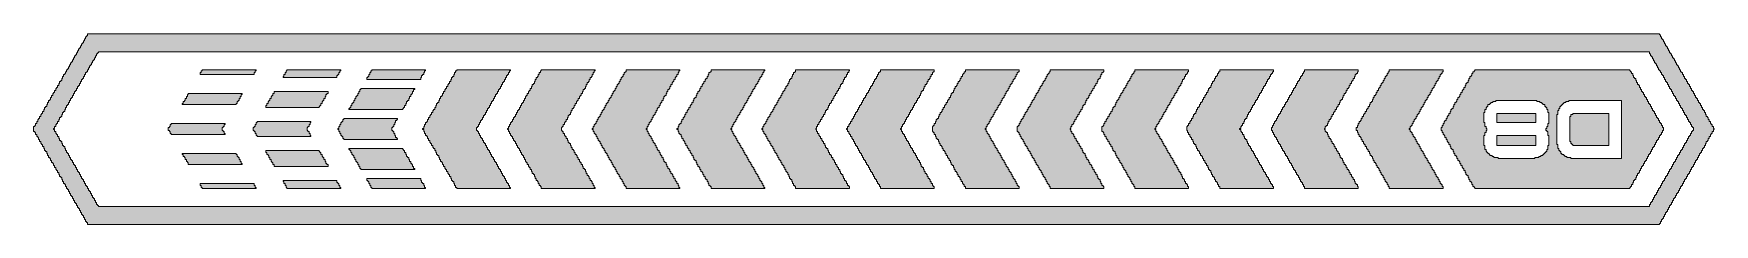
# Model space of a CAD drawing. Header units: millimetres. Extents: x 909 to 1010, y -545 to -534.
import ezdxf

# ---------------------------------------------------------------- set-up
doc = ezdxf.new("R2010")
doc.units = ezdxf.units.MM
doc.header["$MEASUREMENT"] = 0
doc.layers.add('Layer 1', color=7, linetype='Continuous', lineweight=0)

msp = doc.modelspace()

# ---------------------------------------------------------------- hatches: boundary and pattern name
at = {"layer": 'Layer 1', "true_color": 0x000000, "transparency": 33554687}
h = msp.add_hatch(color=18, dxfattribs=at)
h.dxf.hatch_style = 2
edge = h.paths.add_edge_path()
edge.add_spline(control_points=[(1009.21, -539.65), (1009.21, -539.65), (1009.21, -539.65), (1009.21, -539.65), (1009.21, -539.65), (1009.21, -539.71), (1009.21, -539.71), (1009.21, -539.71), (1009.16, -539.71), (1009.16, -539.71), (1009.16, -539.71), (1009.16, -539.77), (1009.16, -539.77), (1009.16, -539.77), (1009.09, -539.77), (1009.09, -539.77), (1009.09, -539.77), (1009.09, -539.83), (1009.09, -539.83), (1009.09, -539.83), (1009.09, -539.89), (1009.09, -539.89), (1009.09, -539.89), (1009.03, -539.89), (1009.03, -539.89), (1009.03, -539.89), (1009.03, -539.95), (1009.03, -539.95), (1009.03, -539.95), (1009.03, -539.95), (1009.03, -539.95), (1009.03, -539.95), (1009.03, -540.01), (1009.03, -540.01), (1009.03, -540.01), (1008.98, -540.01), (1008.98, -540.01), (1008.98, -540.01), (1008.98, -540.07), (1008.98, -540.07), (1008.98, -540.07), (1008.91, -540.07), (1008.91, -540.07), (1008.91, -540.07), (1008.91, -540.13), (1008.91, -540.13), (1008.91, -540.13), (1008.91, -540.19), (1008.91, -540.19), (1008.91, -540.19), (1008.85, -540.19), (1008.85, -540.19), (1008.85, -540.19), (1008.85, -540.25), (1008.85, -540.25), (1008.85, -540.25), (1008.85, -540.31), (1008.85, -540.31), (1008.85, -540.31), (1008.8, -540.31), (1008.8, -540.31), (1008.8, -540.31), (1008.8, -540.37), (1008.8, -540.37), (1008.8, -540.37), (1008.8, -540.37), (1008.8, -540.37), (1008.8, -540.37), (1008.8, -540.43), (1008.8, -540.43), (1008.8, -540.43), (1008.73, -540.43), (1008.73, -540.43), (1008.73, -540.43), (1008.73, -540.49), (1008.73, -540.49), (1008.73, -540.49), (1008.67, -540.49), (1008.67, -540.49), (1008.67, -540.49), (1008.67, -540.55), (1008.67, -540.55), (1008.67, -540.55), (1008.67, -540.61), (1008.67, -540.61), (1008.67, -540.61), (1008.62, -540.61), (1008.62, -540.61), (1008.62, -540.61), (1008.62, -540.67), (1008.62, -540.67), (1008.62, -540.67), (1008.62, -540.73), (1008.62, -540.73), (1008.62, -540.73), (1008.56, -540.73), (1008.56, -540.73), (1008.56, -540.73), (1008.56, -540.79), (1008.56, -540.79), (1008.56, -540.79), (1008.56, -540.85), (1008.56, -540.85), (1008.56, -540.85), (1008.49, -540.85), (1008.49, -540.85), (1008.49, -540.85), (1008.49, -540.91), (1008.49, -540.91), (1008.49, -540.91), (1008.44, -540.91), (1008.44, -540.91), (1008.44, -540.91), (1008.44, -540.97), (1008.44, -540.97), (1008.44, -540.97), (1008.44, -541.03), (1008.44, -541.03), (1008.44, -541.03), (1008.37, -541.03), (1008.37, -541.03), (1008.37, -541.03), (1008.37, -541.09), (1008.37, -541.09), (1008.37, -541.09), (1008.37, -541.09), (1008.37, -541.09), (1008.37, -541.09), (1008.37, -541.15), (1008.37, -541.15), (1008.37, -541.15), (1008.31, -541.15), (1008.31, -541.15), (1008.31, -541.15), (1008.31, -541.21), (1008.31, -541.21), (1008.31, -541.21), (1008.26, -541.21), (1008.26, -541.21), (1008.26, -541.21), (1008.26, -541.27), (1008.26, -541.27), (1008.26, -541.27), (1008.26, -541.33), (1008.26, -541.33), (1008.26, -541.33), (1008.19, -541.33), (1008.19, -541.33), (1008.19, -541.33), (1008.19, -541.39), (1008.19, -541.39), (1008.19, -541.39), (1008.19, -541.45), (1008.19, -541.45), (1008.19, -541.45), (1008.13, -541.45), (1008.13, -541.45), (1008.13, -541.45), (1008.13, -541.51), (1008.13, -541.51), (1008.13, -541.51), (1008.13, -541.51), (1008.13, -541.51), (1008.13, -541.51), (1008.13, -541.57), (1008.13, -541.57), (1008.13, -541.57), (1008.08, -541.57), (1008.08, -541.57), (1008.08, -541.57), (1008.08, -541.63), (1008.08, -541.63), (1008.08, -541.63), (1008.01, -541.63), (1008.01, -541.63), (1008.01, -541.63), (1008.01, -541.69), (1008.01, -541.69), (1008.01, -541.69), (1008.01, -541.75), (1008.01, -541.75), (1008.01, -541.75), (1007.95, -541.75), (1007.95, -541.75), (1007.95, -541.75), (1007.95, -541.81), (1007.95, -541.81), (1007.95, -541.81), (1007.95, -541.87), (1007.95, -541.87), (1007.95, -541.87), (1007.9, -541.87), (1007.9, -541.87), (1007.9, -541.87), (1007.9, -541.93), (1007.9, -541.93), (1007.9, -541.93), (1007.9, -541.93), (1007.9, -541.93), (1007.9, -541.93), (1007.9, -541.99), (1007.9, -541.99), (1007.9, -541.99), (1007.84, -541.99), (1007.84, -541.99), (1007.84, -541.99), (1007.84, -542.05), (1007.84, -542.05), (1007.84, -542.05), (1007.77, -542.05), (1007.77, -542.05), (1007.77, -542.05), (1007.77, -542.11), (1007.77, -542.11), (1007.77, -542.11), (1007.77, -542.17), (1007.77, -542.17), (1007.77, -542.17), (1007.72, -542.17), (1007.72, -542.17), (1007.72, -542.17), (1007.72, -542.23), (1007.72, -542.23), (1007.72, -542.23), (1007.72, -542.29), (1007.72, -542.29), (1007.72, -542.29), (1007.65, -542.29), (1007.65, -542.29), (1007.65, -542.29), (1007.65, -542.35), (1007.65, -542.35), (1007.65, -542.35), (1007.65, -542.35), (1007.65, -542.35), (1007.65, -542.35), (1007.65, -542.41), (1007.65, -542.41), (1007.65, -542.41), (1007.59, -542.41), (1007.59, -542.41), (1007.59, -542.41), (1007.59, -542.47), (1007.59, -542.47), (1007.59, -542.47), (1007.54, -542.47), (1007.54, -542.47), (1007.54, -542.47), (1007.54, -542.53), (1007.54, -542.53), (1007.54, -542.53), (1007.54, -542.59), (1007.54, -542.59), (1007.54, -542.59), (1007.47, -542.59), (1007.47, -542.59), (1007.47, -542.59), (1007.47, -542.65), (1007.47, -542.65), (1007.47, -542.65), (1007.47, -542.65), (1007.47, -542.65), (1007.47, -542.65), (1007.47, -542.71), (1007.47, -542.71), (1007.47, -542.71), (1007.41, -542.71), (1007.41, -542.71), (1007.41, -542.71), (1007.41, -542.77), (1007.41, -542.77), (1007.41, -542.77), (1007.36, -542.77), (1007.36, -542.77), (1007.36, -542.77), (1007.36, -542.83), (1007.36, -542.83), (1007.36, -542.83), (1007.36, -542.89), (1007.36, -542.89), (1007.36, -542.89), (1007.29, -542.89), (1007.29, -542.89), (1007.29, -542.89), (1007.29, -542.95), (1007.29, -542.95), (1007.29, -542.95), (1007.29, -543.01), (1007.29, -543.01), (1007.29, -543.01), (1007.23, -543.01), (1007.23, -543.01), (1007.23, -543.01), (1007.23, -543.07), (1007.23, -543.07), (1007.23, -543.07), (1007.23, -543.07), (1007.23, -543.07), (1007.23, -543.07), (1007.23, -543.13), (1007.23, -543.13), (1007.23, -543.13), (1007.18, -543.13), (1007.18, -543.13), (1007.18, -543.13), (1007.18, -543.19), (1007.18, -543.19), (1007.18, -543.19), (1007.11, -543.19), (1007.11, -543.19), (1007.11, -543.19), (1007.11, -543.25), (1007.11, -543.25), (1007.11, -543.25), (1007.11, -543.31), (1007.11, -543.31), (1007.11, -543.31), (1007.05, -543.31), (1007.05, -543.31), (1007.05, -543.31), (1007.05, -543.37), (1007.05, -543.37), (1007.05, -543.37), (1007.05, -543.43), (1007.05, -543.43), (1007.05, -543.43), (1007, -543.43), (1007, -543.43), (1007, -543.43), (1007, -543.49), (1007, -543.49), (1007, -543.49), (1007, -543.49), (1007, -543.49), (1007, -543.49), (1007, -543.55), (1007, -543.55), (1007, -543.55), (1006.93, -543.55), (1006.93, -543.55), (1006.93, -543.55), (1006.93, -543.61), (1006.93, -543.61), (1006.93, -543.61), (1006.87, -543.61), (1006.87, -543.61), (1006.87, -543.61), (1006.87, -543.67), (1006.87, -543.67), (1006.87, -543.67), (1006.87, -543.73), (1006.87, -543.73), (1006.87, -543.73), (1006.82, -543.73), (1006.82, -543.73), (1006.82, -543.73), (1006.82, -543.79), (1006.82, -543.79), (1006.82, -543.79), (1006.82, -543.79), (1006.82, -543.79), (1006.82, -543.79), (1006.82, -543.85), (1006.82, -543.85), (1006.82, -543.85), (1006.75, -543.85), (1006.75, -543.85), (1006.75, -543.85), (1006.75, -543.91), (1006.75, -543.91), (1006.75, -543.91), (1006.75, -543.91), (1006.75, -543.91), (1006.75, -543.91), (1006.75, -543.97), (1006.75, -543.97), (1006.75, -543.97), (1006.69, -543.97), (1006.69, -543.97), (1006.69, -543.97), (1006.69, -544.03), (1006.69, -544.03), (1006.69, -544.03), (1006.64, -544.03), (1006.64, -544.03), (1006.64, -544.03), (1006.64, -544.09), (1006.64, -544.09), (1006.64, -544.09), (1006.64, -544.15), (1006.64, -544.15), (1006.64, -544.15), (1006.57, -544.15), (1006.57, -544.15), (1006.57, -544.15), (1006.57, -544.21), (1006.57, -544.21), (1006.57, -544.21), (1006.57, -544.27), (1006.57, -544.27), (1006.57, -544.27), (913.27, -544.27), (913.27, -544.27), (913.27, -544.27), (913.27, -544.21), (913.27, -544.21), (913.27, -544.21), (913.22, -544.21), (913.22, -544.21), (913.22, -544.21), (913.22, -544.15), (913.22, -544.15), (913.22, -544.15), (913.15, -544.15), (913.15, -544.15), (913.15, -544.15), (913.15, -544.09), (913.15, -544.09), (913.15, -544.09), (913.15, -544.09), (913.15, -544.09), (913.15, -544.09), (913.15, -544.03), (913.15, -544.03), (913.15, -544.03), (913.09, -544.03), (913.09, -544.03), (913.09, -544.03), (913.09, -543.97), (913.09, -543.97), (913.09, -543.97), (913.09, -543.91), (913.09, -543.91), (913.09, -543.91), (913.04, -543.91), (913.04, -543.91), (913.04, -543.91), (913.04, -543.85), (913.04, -543.85), (913.04, -543.85), (913.04, -543.79), (913.04, -543.79), (913.04, -543.79), (912.97, -543.79), (912.97, -543.79), (912.97, -543.79), (912.97, -543.73), (912.97, -543.73), (912.97, -543.73), (912.91, -543.73), (912.91, -543.73), (912.91, -543.73), (912.91, -543.67), (912.91, -543.67), (912.91, -543.67), (912.91, -543.67), (912.91, -543.67), (912.91, -543.67), (912.91, -543.61), (912.91, -543.61), (912.91, -543.61), (912.86, -543.61), (912.86, -543.61), (912.86, -543.61), (912.86, -543.55), (912.86, -543.55), (912.86, -543.55), (912.86, -543.49), (912.86, -543.49), (912.86, -543.49), (912.79, -543.49), (912.79, -543.49), (912.79, -543.49), (912.79, -543.43), (912.79, -543.43), (912.79, -543.43), (912.79, -543.37), (912.79, -543.37), (912.79, -543.37), (912.73, -543.37), (912.73, -543.37), (912.73, -543.37), (912.73, -543.31), (912.73, -543.31), (912.73, -543.31), (912.68, -543.31), (912.68, -543.31), (912.68, -543.31), (912.68, -543.25), (912.68, -543.25), (912.68, -543.25), (912.68, -543.25), (912.68, -543.25), (912.68, -543.25), (912.68, -543.19), (912.68, -543.19), (912.68, -543.19), (912.61, -543.19), (912.61, -543.19), (912.61, -543.19), (912.61, -543.13), (912.61, -543.13), (912.61, -543.13), (912.61, -543.07), (912.61, -543.07), (912.61, -543.07), (912.55, -543.07), (912.55, -543.07), (912.55, -543.07), (912.55, -543.01), (912.55, -543.01), (912.55, -543.01), (912.5, -543.01), (912.5, -543.01), (912.5, -543.01), (912.5, -542.95), (912.5, -542.95), (912.5, -542.95), (912.5, -542.95), (912.5, -542.95), (912.5, -542.95), (912.5, -542.89), (912.5, -542.89), (912.5, -542.89), (912.43, -542.89), (912.43, -542.89), (912.43, -542.89), (912.43, -542.83), (912.43, -542.83), (912.43, -542.83), (912.43, -542.77), (912.43, -542.77), (912.43, -542.77), (912.37, -542.77), (912.37, -542.77), (912.37, -542.77), (912.37, -542.71), (912.37, -542.71), (912.37, -542.71), (912.37, -542.65), (912.37, -542.65), (912.37, -542.65), (912.32, -542.65), (912.32, -542.65), (912.32, -542.65), (912.32, -542.59), (912.32, -542.59), (912.32, -542.59), (912.25, -542.59), (912.25, -542.59), (912.25, -542.59), (912.25, -542.53), (912.25, -542.53), (912.25, -542.53), (912.25, -542.47), (912.25, -542.47), (912.25, -542.47), (912.19, -542.47), (912.19, -542.47), (912.19, -542.47), (912.19, -542.41), (912.19, -542.41), (912.19, -542.41), (912.19, -542.35), (912.19, -542.35), (912.19, -542.35), (912.14, -542.35), (912.14, -542.35), (912.14, -542.35), (912.14, -542.29), (912.14, -542.29), (912.14, -542.29), (912.14, -542.23), (912.14, -542.23), (912.14, -542.23), (912.07, -542.23), (912.07, -542.23), (912.07, -542.23), (912.07, -542.17), (912.07, -542.17), (912.07, -542.17), (912.01, -542.17), (912.01, -542.17), (912.01, -542.17), (912.01, -542.11), (912.01, -542.11), (912.01, -542.11), (912.01, -542.11), (912.01, -542.11), (912.01, -542.11), (912.01, -542.05), (912.01, -542.05), (912.01, -542.05), (911.96, -542.05), (911.96, -542.05), (911.96, -542.05), (911.96, -541.99), (911.96, -541.99), (911.96, -541.99), (911.96, -541.93), (911.96, -541.93), (911.96, -541.93), (911.89, -541.93), (911.89, -541.93), (911.89, -541.93), (911.89, -541.87), (911.89, -541.87), (911.89, -541.87), (911.89, -541.81), (911.89, -541.81), (911.89, -541.81), (911.83, -541.81), (911.83, -541.81), (911.83, -541.81), (911.83, -541.75), (911.83, -541.75), (911.83, -541.75), (911.78, -541.75), (911.78, -541.75), (911.78, -541.75), (911.78, -541.69), (911.78, -541.69), (911.78, -541.69), (911.78, -541.69), (911.78, -541.69), (911.78, -541.69), (911.78, -541.63), (911.78, -541.63), (911.78, -541.63), (911.71, -541.63), (911.71, -541.63), (911.71, -541.63), (911.71, -541.57), (911.71, -541.57), (911.71, -541.57), (911.71, -541.51), (911.71, -541.51), (911.71, -541.51), (911.65, -541.51), (911.65, -541.51), (911.65, -541.51), (911.65, -541.45), (911.65, -541.45), (911.65, -541.45), (911.6, -541.45), (911.6, -541.45), (911.6, -541.45), (911.6, -541.39), (911.6, -541.39), (911.6, -541.39), (911.6, -541.39), (911.6, -541.39), (911.6, -541.39), (911.6, -541.33), (911.6, -541.33), (911.6, -541.33), (911.53, -541.33), (911.53, -541.33), (911.53, -541.33), (911.53, -541.27), (911.53, -541.27), (911.53, -541.27), (911.53, -541.21), (911.53, -541.21), (911.53, -541.21), (911.47, -541.21), (911.47, -541.21), (911.47, -541.21), (911.47, -541.15), (911.47, -541.15), (911.47, -541.15), (911.47, -541.09), (911.47, -541.09), (911.47, -541.09), (911.42, -541.09), (911.42, -541.09), (911.42, -541.09), (911.42, -541.03), (911.42, -541.03), (911.42, -541.03), (911.35, -541.03), (911.35, -541.03), (911.35, -541.03), (911.35, -540.97), (911.35, -540.97), (911.35, -540.97), (911.35, -540.97), (911.35, -540.97), (911.35, -540.97), (911.35, -540.91), (911.35, -540.91), (911.35, -540.91), (911.29, -540.91), (911.29, -540.91), (911.29, -540.91), (911.29, -540.85), (911.29, -540.85), (911.29, -540.85), (911.29, -540.79), (911.29, -540.79), (911.29, -540.79), (911.24, -540.79), (911.24, -540.79), (911.24, -540.79), (911.24, -540.73), (911.24, -540.73), (911.24, -540.73), (911.24, -540.67), (911.24, -540.67), (911.24, -540.67), (911.17, -540.67), (911.17, -540.67), (911.17, -540.67), (911.17, -540.61), (911.17, -540.61), (911.17, -540.61), (911.11, -540.61), (911.11, -540.61), (911.11, -540.61), (911.11, -540.55), (911.11, -540.55), (911.11, -540.55), (911.11, -540.55), (911.11, -540.55), (911.11, -540.55), (911.11, -540.49), (911.11, -540.49), (911.11, -540.49), (911.06, -540.49), (911.06, -540.49), (911.06, -540.49), (911.06, -540.43), (911.06, -540.43), (911.06, -540.43), (911.06, -540.37), (911.06, -540.37), (911.06, -540.37), (911, -540.37), (911, -540.37), (911, -540.37), (911, -540.31), (911, -540.31), (911, -540.31), (910.93, -540.31), (910.93, -540.31), (910.93, -540.31), (910.93, -540.25), (910.93, -540.25), (910.93, -540.25), (910.93, -540.25), (910.93, -540.25), (910.93, -540.25), (910.93, -540.19), (910.93, -540.19), (910.93, -540.19), (910.88, -540.19), (910.88, -540.19), (910.88, -540.19), (910.88, -540.13), (910.88, -540.13), (910.88, -540.13), (910.88, -540.13), (910.88, -540.13), (910.88, -540.13), (910.88, -540.07), (910.88, -540.07), (910.88, -540.07), (910.81, -540.07), (910.81, -540.07), (910.81, -540.07), (910.81, -540.01), (910.81, -540.01), (910.81, -540.01), (910.81, -539.95), (910.81, -539.95), (910.81, -539.95), (910.75, -539.95), (910.75, -539.95), (910.75, -539.95), (910.75, -539.89), (910.75, -539.89), (910.75, -539.89), (910.7, -539.89), (910.7, -539.89), (910.7, -539.89), (910.7, -539.83), (910.7, -539.83), (910.7, -539.83), (910.7, -539.83), (910.7, -539.83), (910.7, -539.83), (910.7, -539.77), (910.7, -539.77), (910.7, -539.77), (910.63, -539.77), (910.63, -539.77), (910.63, -539.77), (910.63, -539.71), (910.63, -539.71), (910.63, -539.71), (910.63, -539.65), (910.63, -539.65), (910.63, -539.65), (910.57, -539.65), (910.57, -539.65), (910.57, -539.65), (910.57, -539.59), (910.57, -539.59), (910.57, -539.59), (910.63, -539.59), (910.63, -539.59), (910.63, -539.59), (910.63, -539.53), (910.63, -539.53), (910.63, -539.53), (910.63, -539.47), (910.63, -539.47), (910.63, -539.47), (910.7, -539.47), (910.7, -539.47), (910.7, -539.47), (910.7, -539.41), (910.7, -539.41), (910.7, -539.41), (910.7, -539.41), (910.7, -539.41), (910.7, -539.41), (910.7, -539.35), (910.7, -539.35), (910.7, -539.35), (910.75, -539.35), (910.75, -539.35), (910.75, -539.35), (910.75, -539.29), (910.75, -539.29), (910.75, -539.29), (910.81, -539.29), (910.81, -539.29), (910.81, -539.29), (910.81, -539.23), (910.81, -539.23), (910.81, -539.23), (910.81, -539.17), (910.81, -539.17), (910.81, -539.17), (910.88, -539.17), (910.88, -539.17), (910.88, -539.17), (910.88, -539.11), (910.88, -539.11), (910.88, -539.11), (910.88, -539.05), (910.88, -539.05), (910.88, -539.05), (910.93, -539.05), (910.93, -539.05), (910.93, -539.05), (910.93, -538.99), (910.93, -538.99), (910.93, -538.99), (910.93, -538.99), (910.93, -538.99), (910.93, -538.99), (910.93, -538.93), (910.93, -538.93), (910.93, -538.93), (911, -538.93), (911, -538.93), (911, -538.93), (911, -538.87), (911, -538.87), (911, -538.87), (911.06, -538.87), (911.06, -538.87), (911.06, -538.87), (911.06, -538.81), (911.06, -538.81), (911.06, -538.81), (911.06, -538.75), (911.06, -538.75), (911.06, -538.75), (911.11, -538.75), (911.11, -538.75), (911.11, -538.75), (911.11, -538.69), (911.11, -538.69), (911.11, -538.69), (911.11, -538.69), (911.11, -538.69), (911.11, -538.69), (911.11, -538.63), (911.11, -538.63), (911.11, -538.63), (911.17, -538.63), (911.17, -538.63), (911.17, -538.63), (911.17, -538.57), (911.17, -538.57), (911.17, -538.57), (911.24, -538.57), (911.24, -538.57), (911.24, -538.57), (911.24, -538.51), (911.24, -538.51), (911.24, -538.51), (911.24, -538.45), (911.24, -538.45), (911.24, -538.45), (911.29, -538.45), (911.29, -538.45), (911.29, -538.45), (911.29, -538.39), (911.29, -538.39), (911.29, -538.39), (911.29, -538.33), (911.29, -538.33), (911.29, -538.33), (911.35, -538.33), (911.35, -538.33), (911.35, -538.33), (911.35, -538.27), (911.35, -538.27), (911.35, -538.27), (911.35, -538.27), (911.35, -538.27), (911.35, -538.27), (911.35, -538.21), (911.35, -538.21), (911.35, -538.21), (911.42, -538.21), (911.42, -538.21), (911.42, -538.21), (911.42, -538.15), (911.42, -538.15), (911.42, -538.15), (911.47, -538.15), (911.47, -538.15), (911.47, -538.15), (911.47, -538.09), (911.47, -538.09), (911.47, -538.09), (911.47, -538.03), (911.47, -538.03), (911.47, -538.03), (911.53, -538.03), (911.53, -538.03), (911.53, -538.03), (911.53, -537.97), (911.53, -537.97), (911.53, -537.97), (911.53, -537.91), (911.53, -537.91), (911.53, -537.91), (911.6, -537.91), (911.6, -537.91), (911.6, -537.91), (911.6, -537.85), (911.6, -537.85), (911.6, -537.85), (911.6, -537.85), (911.6, -537.85), (911.6, -537.85), (911.6, -537.79), (911.6, -537.79), (911.6, -537.79), (911.65, -537.79), (911.65, -537.79), (911.65, -537.79), (911.65, -537.73), (911.65, -537.73), (911.65, -537.73), (911.71, -537.73), (911.71, -537.73), (911.71, -537.73), (911.71, -537.67), (911.71, -537.67), (911.71, -537.67), (911.71, -537.61), (911.71, -537.61), (911.71, -537.61), (911.78, -537.61), (911.78, -537.61), (911.78, -537.61), (911.78, -537.55), (911.78, -537.55), (911.78, -537.55), (911.78, -537.49), (911.78, -537.49), (911.78, -537.49), (911.83, -537.49), (911.83, -537.49), (911.83, -537.49), (911.83, -537.43), (911.83, -537.43), (911.83, -537.43), (911.83, -537.43), (911.83, -537.43), (911.83, -537.43), (911.83, -537.37), (911.83, -537.37), (911.83, -537.37), (911.89, -537.37), (911.89, -537.37), (911.89, -537.37), (911.89, -537.31), (911.89, -537.31), (911.89, -537.31), (911.96, -537.31), (911.96, -537.31), (911.96, -537.31), (911.96, -537.25), (911.96, -537.25), (911.96, -537.25), (911.96, -537.19), (911.96, -537.19), (911.96, -537.19), (912.01, -537.19), (912.01, -537.19), (912.01, -537.19), (912.01, -537.13), (912.01, -537.13), (912.01, -537.13), (912.01, -537.13), (912.01, -537.13), (912.01, -537.13), (912.01, -537.07), (912.01, -537.07), (912.01, -537.07), (912.07, -537.07), (912.07, -537.07), (912.07, -537.07), (912.07, -537.01), (912.07, -537.01), (912.07, -537.01), (912.14, -537.01), (912.14, -537.01), (912.14, -537.01), (912.14, -536.95), (912.14, -536.95), (912.14, -536.95), (912.14, -536.89), (912.14, -536.89), (912.14, -536.89), (912.19, -536.89), (912.19, -536.89), (912.19, -536.89), (912.19, -536.83), (912.19, -536.83), (912.19, -536.83), (912.19, -536.77), (912.19, -536.77), (912.19, -536.77), (912.25, -536.77), (912.25, -536.77), (912.25, -536.77), (912.25, -536.71), (912.25, -536.71), (912.25, -536.71), (912.25, -536.65), (912.25, -536.65), (912.25, -536.65), (912.32, -536.65), (912.32, -536.65), (912.32, -536.65), (912.32, -536.59), (912.32, -536.59), (912.32, -536.59), (912.37, -536.59), (912.37, -536.59), (912.37, -536.59), (912.37, -536.53), (912.37, -536.53), (912.37, -536.53), (912.37, -536.47), (912.37, -536.47), (912.37, -536.47), (912.43, -536.47), (912.43, -536.47), (912.43, -536.47), (912.43, -536.41), (912.43, -536.41), (912.43, -536.41), (912.43, -536.35), (912.43, -536.35), (912.43, -536.35), (912.5, -536.35), (912.5, -536.35), (912.5, -536.35), (912.5, -536.29), (912.5, -536.29), (912.5, -536.29), (912.5, -536.29), (912.5, -536.29), (912.5, -536.29), (912.5, -536.23), (912.5, -536.23), (912.5, -536.23), (912.55, -536.23), (912.55, -536.23), (912.55, -536.23), (912.55, -536.17), (912.55, -536.17), (912.55, -536.17), (912.61, -536.17), (912.61, -536.17), (912.61, -536.17), (912.61, -536.11), (912.61, -536.11), (912.61, -536.11), (912.61, -536.05), (912.61, -536.05), (912.61, -536.05), (912.68, -536.05), (912.68, -536.05), (912.68, -536.05), (912.68, -535.99), (912.68, -535.99), (912.68, -535.99), (912.68, -535.99), (912.68, -535.99), (912.68, -535.99), (912.68, -535.93), (912.68, -535.93), (912.68, -535.93), (912.73, -535.93), (912.73, -535.93), (912.73, -535.93), (912.73, -535.87), (912.73, -535.87), (912.73, -535.87), (912.73, -535.87), (912.73, -535.87), (912.73, -535.87), (912.73, -535.81), (912.73, -535.81), (912.73, -535.81), (912.79, -535.81), (912.79, -535.81), (912.79, -535.81), (912.79, -535.75), (912.79, -535.75), (912.79, -535.75), (912.86, -535.75), (912.86, -535.75), (912.86, -535.75), (912.86, -535.69), (912.86, -535.69), (912.86, -535.69), (912.86, -535.63), (912.86, -535.63), (912.86, -535.63), (912.91, -535.63), (912.91, -535.63), (912.91, -535.63), (912.91, -535.57), (912.91, -535.57), (912.91, -535.57), (912.91, -535.57), (912.91, -535.57), (912.91, -535.57), (912.91, -535.51), (912.91, -535.51), (912.91, -535.51), (912.97, -535.51), (912.97, -535.51), (912.97, -535.51), (912.97, -535.45), (912.97, -535.45), (912.97, -535.45), (913.04, -535.45), (913.04, -535.45), (913.04, -535.45), (913.04, -535.39), (913.04, -535.39), (913.04, -535.39), (913.04, -535.33), (913.04, -535.33), (913.04, -535.33), (913.09, -535.33), (913.09, -535.33), (913.09, -535.33), (913.09, -535.27), (913.09, -535.27), (913.09, -535.27), (913.09, -535.21), (913.09, -535.21), (913.09, -535.21), (913.15, -535.21), (913.15, -535.21), (913.15, -535.21), (913.15, -535.15), (913.15, -535.15), (913.15, -535.15), (913.15, -535.15), (913.15, -535.15), (913.15, -535.15), (913.15, -535.09), (913.15, -535.09), (913.15, -535.09), (913.22, -535.09), (913.22, -535.09), (913.22, -535.09), (913.22, -535.03), (913.22, -535.03), (913.22, -535.03), (913.27, -535.03), (913.27, -535.03), (913.27, -535.03), (913.27, -534.97), (913.27, -534.97), (913.27, -534.97), (1006.57, -534.97), (1006.57, -534.97), (1006.57, -534.97), (1006.57, -535.03), (1006.57, -535.03), (1006.57, -535.03), (1006.57, -535.09), (1006.57, -535.09), (1006.57, -535.09), (1006.64, -535.09), (1006.64, -535.09), (1006.64, -535.09), (1006.64, -535.15), (1006.64, -535.15), (1006.64, -535.15), (1006.64, -535.21), (1006.64, -535.21), (1006.64, -535.21), (1006.69, -535.21), (1006.69, -535.21), (1006.69, -535.21), (1006.69, -535.27), (1006.69, -535.27), (1006.69, -535.27), (1006.75, -535.27), (1006.75, -535.27), (1006.75, -535.27), (1006.75, -535.33), (1006.75, -535.33), (1006.75, -535.33), (1006.75, -535.33), (1006.75, -535.33), (1006.75, -535.33), (1006.75, -535.39), (1006.75, -535.39), (1006.75, -535.39), (1006.82, -535.39), (1006.82, -535.39), (1006.82, -535.39), (1006.82, -535.45), (1006.82, -535.45), (1006.82, -535.45), (1006.82, -535.51), (1006.82, -535.51), (1006.82, -535.51), (1006.87, -535.51), (1006.87, -535.51), (1006.87, -535.51), (1006.87, -535.57), (1006.87, -535.57), (1006.87, -535.57), (1006.87, -535.63), (1006.87, -535.63), (1006.87, -535.63), (1006.93, -535.63), (1006.93, -535.63), (1006.93, -535.63), (1006.93, -535.69), (1006.93, -535.69), (1006.93, -535.69), (1007, -535.69), (1007, -535.69), (1007, -535.69), (1007, -535.75), (1007, -535.75), (1007, -535.75), (1007, -535.75), (1007, -535.75), (1007, -535.75), (1007, -535.81), (1007, -535.81), (1007, -535.81), (1007.05, -535.81), (1007.05, -535.81), (1007.05, -535.81), (1007.05, -535.87), (1007.05, -535.87), (1007.05, -535.87), (1007.05, -535.93), (1007.05, -535.93), (1007.05, -535.93), (1007.11, -535.93), (1007.11, -535.93), (1007.11, -535.93), (1007.11, -535.99), (1007.11, -535.99), (1007.11, -535.99), (1007.11, -536.05), (1007.11, -536.05), (1007.11, -536.05), (1007.18, -536.05), (1007.18, -536.05), (1007.18, -536.05), (1007.18, -536.11), (1007.18, -536.11), (1007.18, -536.11), (1007.23, -536.11), (1007.23, -536.11), (1007.23, -536.11), (1007.23, -536.17), (1007.23, -536.17), (1007.23, -536.17), (1007.23, -536.17), (1007.23, -536.17), (1007.23, -536.17), (1007.23, -536.23), (1007.23, -536.23), (1007.23, -536.23), (1007.29, -536.23), (1007.29, -536.23), (1007.29, -536.23), (1007.29, -536.29), (1007.29, -536.29), (1007.29, -536.29), (1007.29, -536.35), (1007.29, -536.35), (1007.29, -536.35), (1007.36, -536.35), (1007.36, -536.35), (1007.36, -536.35), (1007.36, -536.41), (1007.36, -536.41), (1007.36, -536.41), (1007.41, -536.41), (1007.41, -536.41), (1007.41, -536.41), (1007.41, -536.47), (1007.41, -536.47), (1007.41, -536.47), (1007.41, -536.47), (1007.41, -536.47), (1007.41, -536.47), (1007.41, -536.53), (1007.41, -536.53), (1007.41, -536.53), (1007.47, -536.53), (1007.47, -536.53), (1007.47, -536.53), (1007.47, -536.59), (1007.47, -536.59), (1007.47, -536.59), (1007.47, -536.59), (1007.47, -536.59), (1007.47, -536.59), (1007.47, -536.65), (1007.47, -536.65), (1007.47, -536.65), (1007.54, -536.65), (1007.54, -536.65), (1007.54, -536.65), (1007.54, -536.71), (1007.54, -536.71), (1007.54, -536.71), (1007.54, -536.77), (1007.54, -536.77), (1007.54, -536.77), (1007.59, -536.77), (1007.59, -536.77), (1007.59, -536.77), (1007.59, -536.83), (1007.59, -536.83), (1007.59, -536.83), (1007.65, -536.83), (1007.65, -536.83), (1007.65, -536.83), (1007.65, -536.89), (1007.65, -536.89), (1007.65, -536.89), (1007.65, -536.89), (1007.65, -536.89), (1007.65, -536.89), (1007.65, -536.95), (1007.65, -536.95), (1007.65, -536.95), (1007.72, -536.95), (1007.72, -536.95), (1007.72, -536.95), (1007.72, -537.01), (1007.72, -537.01), (1007.72, -537.01), (1007.72, -537.07), (1007.72, -537.07), (1007.72, -537.07), (1007.77, -537.07), (1007.77, -537.07), (1007.77, -537.07), (1007.77, -537.13), (1007.77, -537.13), (1007.77, -537.13), (1007.77, -537.19), (1007.77, -537.19), (1007.77, -537.19), (1007.84, -537.19), (1007.84, -537.19), (1007.84, -537.19), (1007.84, -537.25), (1007.84, -537.25), (1007.84, -537.25), (1007.9, -537.25), (1007.9, -537.25), (1007.9, -537.25), (1007.9, -537.31), (1007.9, -537.31), (1007.9, -537.31), (1007.9, -537.31), (1007.9, -537.31), (1007.9, -537.31), (1007.9, -537.37), (1007.9, -537.37), (1007.9, -537.37), (1007.95, -537.37), (1007.95, -537.37), (1007.95, -537.37), (1007.95, -537.43), (1007.95, -537.43), (1007.95, -537.43), (1007.95, -537.49), (1007.95, -537.49), (1007.95, -537.49), (1008.01, -537.49), (1008.01, -537.49), (1008.01, -537.49), (1008.01, -537.55), (1008.01, -537.55), (1008.01, -537.55), (1008.01, -537.61), (1008.01, -537.61), (1008.01, -537.61), (1008.08, -537.61), (1008.08, -537.61), (1008.08, -537.61), (1008.08, -537.67), (1008.08, -537.67), (1008.08, -537.67), (1008.13, -537.67), (1008.13, -537.67), (1008.13, -537.67), (1008.13, -537.73), (1008.13, -537.73), (1008.13, -537.73), (1008.13, -537.73), (1008.13, -537.73), (1008.13, -537.73), (1008.13, -537.79), (1008.13, -537.79), (1008.13, -537.79), (1008.19, -537.79), (1008.19, -537.79), (1008.19, -537.79), (1008.19, -537.85), (1008.19, -537.85), (1008.19, -537.85), (1008.19, -537.91), (1008.19, -537.91), (1008.19, -537.91), (1008.26, -537.91), (1008.26, -537.91), (1008.26, -537.91), (1008.26, -537.97), (1008.26, -537.97), (1008.26, -537.97), (1008.31, -537.97), (1008.31, -537.97), (1008.31, -537.97), (1008.31, -538.03), (1008.31, -538.03), (1008.31, -538.03), (1008.31, -538.03), (1008.31, -538.03), (1008.31, -538.03), (1008.31, -538.09), (1008.31, -538.09), (1008.31, -538.09), (1008.37, -538.09), (1008.37, -538.09), (1008.37, -538.09), (1008.37, -538.15), (1008.37, -538.15), (1008.37, -538.15), (1008.37, -538.21), (1008.37, -538.21), (1008.37, -538.21), (1008.44, -538.21), (1008.44, -538.21), (1008.44, -538.21), (1008.44, -538.27), (1008.44, -538.27), (1008.44, -538.27), (1008.44, -538.33), (1008.44, -538.33), (1008.44, -538.33), (1008.49, -538.33), (1008.49, -538.33), (1008.49, -538.33), (1008.49, -538.39), (1008.49, -538.39), (1008.49, -538.39), (1008.56, -538.39), (1008.56, -538.39), (1008.56, -538.39), (1008.56, -538.45), (1008.56, -538.45), (1008.56, -538.45), (1008.56, -538.51), (1008.56, -538.51), (1008.56, -538.51), (1008.62, -538.51), (1008.62, -538.51), (1008.62, -538.51), (1008.62, -538.57), (1008.62, -538.57), (1008.62, -538.57), (1008.62, -538.63), (1008.62, -538.63), (1008.62, -538.63), (1008.67, -538.63), (1008.67, -538.63), (1008.67, -538.63), (1008.67, -538.69), (1008.67, -538.69), (1008.67, -538.69), (1008.67, -538.75), (1008.67, -538.75), (1008.67, -538.75), (1008.73, -538.75), (1008.73, -538.75), (1008.73, -538.75), (1008.73, -538.81), (1008.73, -538.81), (1008.73, -538.81), (1008.8, -538.81), (1008.8, -538.81), (1008.8, -538.81), (1008.8, -538.87), (1008.8, -538.87), (1008.8, -538.87), (1008.8, -538.87), (1008.8, -538.87), (1008.8, -538.87), (1008.8, -538.93), (1008.8, -538.93), (1008.8, -538.93), (1008.85, -538.93), (1008.85, -538.93), (1008.85, -538.93), (1008.85, -538.99), (1008.85, -538.99), (1008.85, -538.99), (1008.85, -539.05), (1008.85, -539.05), (1008.85, -539.05), (1008.91, -539.05), (1008.91, -539.05), (1008.91, -539.05), (1008.91, -539.11), (1008.91, -539.11), (1008.91, -539.11), (1008.91, -539.17), (1008.91, -539.17), (1008.91, -539.17), (1008.98, -539.17), (1008.98, -539.17), (1008.98, -539.17), (1008.98, -539.23), (1008.98, -539.23), (1008.98, -539.23), (1009.03, -539.23), (1009.03, -539.23), (1009.03, -539.23), (1009.03, -539.29), (1009.03, -539.29), (1009.03, -539.29), (1009.03, -539.29), (1009.03, -539.29), (1009.03, -539.29), (1009.03, -539.35), (1009.03, -539.35), (1009.03, -539.35), (1009.09, -539.35), (1009.09, -539.35), (1009.09, -539.35), (1009.09, -539.41), (1009.09, -539.41), (1009.09, -539.41), (1009.09, -539.47), (1009.09, -539.47), (1009.09, -539.47), (1009.16, -539.47), (1009.16, -539.47), (1009.16, -539.47), (1009.16, -539.53), (1009.16, -539.53), (1009.16, -539.53), (1009.21, -539.53), (1009.21, -539.53), (1009.21, -539.53), (1009.21, -539.59), (1009.21, -539.59), (1009.21, -539.59), (1009.21, -539.59), (1009.21, -539.59), (1009.21, -539.59), (1009.21, -539.65), (1009.21, -539.65)], knot_values=[0, 0, 0, 0, 1, 1, 1, 2, 2, 2, 3, 3, 3, 4, 4, 4, 5, 5, 5, 6, 6, 6, 7, 7, 7, 8, 8, 8, 9, 9, 9, 10, 10, 10, 11, 11, 11, 12, 12, 12, 13, 13, 13, 14, 14, 14, 15, 15, 15, 16, 16, 16, 17, 17, 17, 18, 18, 18, 19, 19, 19, 20, 20, 20, 21, 21, 21, 22, 22, 22, 23, 23, 23, 24, 24, 24, 25, 25, 25, 26, 26, 26, 27, 27, 27, 28, 28, 28, 29, 29, 29, 30, 30, 30, 31, 31, 31, 32, 32, 32, 33, 33, 33, 34, 34, 34, 35, 35, 35, 36, 36, 36, 37, 37, 37, 38, 38, 38, 39, 39, 39, 40, 40, 40, 41, 41, 41, 42, 42, 42, 43, 43, 43, 44, 44, 44, 45, 45, 45, 46, 46, 46, 47, 47, 47, 48, 48, 48, 49, 49, 49, 50, 50, 50, 51, 51, 51, 52, 52, 52, 53, 53, 53, 54, 54, 54, 55, 55, 55, 56, 56, 56, 57, 57, 57, 58, 58, 58, 59, 59, 59, 60, 60, 60, 61, 61, 61, 62, 62, 62, 63, 63, 63, 64, 64, 64, 65, 65, 65, 66, 66, 66, 67, 67, 67, 68, 68, 68, 69, 69, 69, 70, 70, 70, 71, 71, 71, 72, 72, 72, 73, 73, 73, 74, 74, 74, 75, 75, 75, 76, 76, 76, 77, 77, 77, 78, 78, 78, 79, 79, 79, 80, 80, 80, 81, 81, 81, 82, 82, 82, 83, 83, 83, 84, 84, 84, 85, 85, 85, 86, 86, 86, 87, 87, 87, 88, 88, 88, 89, 89, 89, 90, 90, 90, 91, 91, 91, 92, 92, 92, 93, 93, 93, 94, 94, 94, 95, 95, 95, 96, 96, 96, 97, 97, 97, 98, 98, 98, 99, 99, 99, 100, 100, 100, 101, 101, 101, 102, 102, 102, 103, 103, 103, 104, 104, 104, 105, 105, 105, 106, 106, 106, 107, 107, 107, 108, 108, 108, 109, 109, 109, 110, 110, 110, 111, 111, 111, 112, 112, 112, 113, 113, 113, 114, 114, 114, 115, 115, 115, 116, 116, 116, 117, 117, 117, 118, 118, 118, 119, 119, 119, 120, 120, 120, 121, 121, 121, 122, 122, 122, 123, 123, 123, 124, 124, 124, 125, 125, 125, 126, 126, 126, 127, 127, 127, 128, 128, 128, 129, 129, 129, 130, 130, 130, 131, 131, 131, 132, 132, 132, 133, 133, 133, 134, 134, 134, 135, 135, 135, 136, 136, 136, 137, 137, 137, 138, 138, 138, 139, 139, 139, 140, 140, 140, 141, 141, 141, 142, 142, 142, 143, 143, 143, 144, 144, 144, 145, 145, 145, 146, 146, 146, 147, 147, 147, 148, 148, 148, 149, 149, 149, 150, 150, 150, 151, 151, 151, 152, 152, 152, 153, 153, 153, 154, 154, 154, 155, 155, 155, 156, 156, 156, 157, 157, 157, 158, 158, 158, 159, 159, 159, 160, 160, 160, 161, 161, 161, 162, 162, 162, 163, 163, 163, 164, 164, 164, 165, 165, 165, 166, 166, 166, 167, 167, 167, 168, 168, 168, 169, 169, 169, 170, 170, 170, 171, 171, 171, 172, 172, 172, 173, 173, 173, 174, 174, 174, 175, 175, 175, 176, 176, 176, 177, 177, 177, 178, 178, 178, 179, 179, 179, 180, 180, 180, 181, 181, 181, 182, 182, 182, 183, 183, 183, 184, 184, 184, 185, 185, 185, 186, 186, 186, 187, 187, 187, 188, 188, 188, 189, 189, 189, 190, 190, 190, 191, 191, 191, 192, 192, 192, 193, 193, 193, 194, 194, 194, 195, 195, 195, 196, 196, 196, 197, 197, 197, 198, 198, 198, 199, 199, 199, 200, 200, 200, 201, 201, 201, 202, 202, 202, 203, 203, 203, 204, 204, 204, 205, 205, 205, 206, 206, 206, 207, 207, 207, 208, 208, 208, 209, 209, 209, 210, 210, 210, 211, 211, 211, 212, 212, 212, 213, 213, 213, 214, 214, 214, 215, 215, 215, 216, 216, 216, 217, 217, 217, 218, 218, 218, 219, 219, 219, 220, 220, 220, 221, 221, 221, 222, 222, 222, 223, 223, 223, 224, 224, 224, 225, 225, 225, 226, 226, 226, 227, 227, 227, 228, 228, 228, 229, 229, 229, 230, 230, 230, 231, 231, 231, 232, 232, 232, 233, 233, 233, 234, 234, 234, 235, 235, 235, 236, 236, 236, 237, 237, 237, 238, 238, 238, 239, 239, 239, 240, 240, 240, 241, 241, 241, 242, 242, 242, 243, 243, 243, 244, 244, 244, 245, 245, 245, 246, 246, 246, 247, 247, 247, 248, 248, 248, 249, 249, 249, 250, 250, 250, 251, 251, 251, 252, 252, 252, 253, 253, 253, 254, 254, 254, 255, 255, 255, 256, 256, 256, 257, 257, 257, 258, 258, 258, 259, 259, 259, 260, 260, 260, 261, 261, 261, 262, 262, 262, 263, 263, 263, 264, 264, 264, 265, 265, 265, 266, 266, 266, 267, 267, 267, 268, 268, 268, 269, 269, 269, 270, 270, 270, 271, 271, 271, 272, 272, 272, 273, 273, 273, 274, 274, 274, 275, 275, 275, 276, 276, 276, 277, 277, 277, 278, 278, 278, 279, 279, 279, 280, 280, 280, 281, 281, 281, 282, 282, 282, 283, 283, 283, 284, 284, 284, 285, 285, 285, 286, 286, 286, 287, 287, 287, 288, 288, 288, 289, 289, 289, 290, 290, 290, 291, 291, 291, 292, 292, 292, 293, 293, 293, 294, 294, 294, 295, 295, 295, 296, 296, 296, 297, 297, 297, 298, 298, 298, 299, 299, 299, 300, 300, 300, 301, 301, 301, 302, 302, 302, 303, 303, 303, 304, 304, 304, 305, 305, 305, 306, 306, 306, 307, 307, 307, 308, 308, 308, 309, 309, 309, 310, 310, 310, 311, 311, 311, 312, 312, 312, 313, 313, 313, 314, 314, 314, 315, 315, 315, 316, 316, 316, 317, 317, 317, 318, 318, 318, 319, 319, 319, 320, 320, 320, 321, 321, 321, 322, 322, 322, 323, 323, 323, 324, 324, 324, 325, 325, 325, 326, 326, 326, 327, 327, 327, 328, 328, 328, 329, 329, 329, 330, 330, 330, 331, 331, 331, 332, 332, 332, 333, 333, 333, 334, 334, 334, 335, 335, 335, 336, 336, 336, 337, 337, 337, 338, 338, 338, 339, 339, 339, 340, 340, 340, 341, 341, 341, 342, 342, 342, 343, 343, 343, 344, 344, 344, 345, 345, 345, 346, 346, 346, 347, 347, 347, 348, 348, 348, 349, 349, 349, 350, 350, 350, 351, 351, 351, 352, 352, 352, 353, 353, 353, 354, 354, 354, 355, 355, 355, 356, 356, 356, 357, 357, 357, 358, 358, 358, 359, 359, 359, 360, 360, 360, 361, 361, 361, 362, 362, 362, 363, 363, 363, 364, 364, 364, 365, 365, 365, 366, 366, 366, 367, 367, 367, 368, 368, 368, 369, 369, 369, 370, 370, 370, 371, 371, 371, 372, 372, 372, 373, 373, 373, 374, 374, 374, 375, 375, 375, 376, 376, 376, 377, 377, 377, 378, 378, 378, 379, 379, 379, 380, 380, 380, 381, 381, 381, 382, 382, 382, 383, 383, 383, 384, 384, 384, 385, 385, 385, 386, 386, 386, 387, 387, 387, 388, 388, 388, 389, 389, 389, 390, 390, 390, 391, 391, 391, 392, 392, 392, 393, 393, 393, 394, 394, 394, 395, 395, 395, 396, 396, 396, 397, 397, 397, 398, 398, 398, 399, 399, 399, 400, 400, 400, 401, 401, 401, 402, 402, 402, 403, 403, 403, 404, 404, 404, 405, 405, 405, 406, 406, 406, 407, 407, 407, 408, 408, 408, 409, 409, 409, 410, 410, 410, 411, 411, 411, 412, 412, 412, 413, 413, 413, 414, 414, 414, 415, 415, 415, 416, 416, 416, 417, 417, 417, 418, 418, 418, 419, 419, 419, 420, 420, 420, 421, 421, 421, 422, 422, 422, 423, 423, 423, 424, 424, 424, 425, 425, 425, 426, 426, 426, 427, 427, 427, 428, 428, 428, 429, 429, 429, 430, 430, 430, 431, 431, 431, 432, 432, 432, 433, 433, 433, 434, 434, 434, 435, 435, 435, 436, 436, 436, 437, 437, 437, 438, 438, 438, 439, 439, 439, 440, 440, 440, 441, 441, 441, 442, 442, 442, 443, 443, 443, 444, 444, 444, 445, 445, 445, 446, 446, 446, 447, 447, 447, 448, 448, 448, 449, 449, 449, 450, 450, 450, 451, 451, 451, 452, 452, 452, 453, 453, 453, 454, 454, 454, 455, 455, 455, 456, 456, 456, 457, 457, 457, 458, 458, 458, 459, 459, 459, 460, 460, 460, 461, 461, 461, 462, 462, 462, 463, 463, 463, 464, 464, 464, 465, 465, 465, 466, 466, 466, 467, 467, 467, 468, 468, 468, 469, 469, 469, 470, 470, 470, 471, 471, 471, 472, 472, 472, 473, 473, 473, 474, 474, 474, 475, 475, 475, 476, 476, 476, 477, 477, 477, 478, 478, 478, 479, 479, 479, 480, 480, 480, 481, 481, 481, 482, 482, 482, 483, 483, 483, 484, 484, 484, 485, 485, 485, 486, 486, 486, 487, 487, 487, 488, 488, 488, 489, 489, 489, 490, 490, 490, 491, 491, 491, 492, 492, 492, 493, 493, 493, 494, 494, 494, 495, 495, 495, 496, 496, 496, 497, 497, 497, 498, 498, 498, 499, 499, 499, 500, 500, 500, 501, 501, 501, 502, 502, 502, 503, 503, 503, 504, 504, 504, 505, 505, 505, 506, 506, 506, 507, 507, 507, 508, 508, 508, 509, 509, 509, 510, 510, 510, 511, 511, 511, 512, 512, 512, 513, 513, 513, 514, 514, 514, 515, 515, 515, 516, 516, 516, 517, 517, 517, 518, 518, 518, 519, 519, 519, 520, 520, 520, 521, 521, 521, 522, 522, 522, 523, 523, 523, 524, 524, 524, 525, 525, 525, 526, 526, 526, 527, 527, 527, 528, 528, 528, 529, 529, 529, 530, 530, 530, 531, 531, 531, 532, 532, 532, 533, 533, 533, 534, 534, 534, 535, 535, 535, 536, 536, 536, 537, 537, 537, 538, 538, 538, 538], degree=3, periodic=0)
edge = h.paths.add_edge_path()
edge.add_spline(control_points=[(1010.42, -539.53), (1010.42, -539.53), (1010.42, -539.53), (1010.42, -539.53), (1010.42, -539.53), (1010.42, -539.47), (1010.42, -539.47), (1010.42, -539.47), (1010.35, -539.47), (1010.35, -539.47), (1010.35, -539.47), (1010.35, -539.41), (1010.35, -539.41), (1010.35, -539.41), (1010.35, -539.35), (1010.35, -539.35), (1010.35, -539.35), (1010.29, -539.35), (1010.29, -539.35), (1010.29, -539.35), (1010.29, -539.29), (1010.29, -539.29), (1010.29, -539.29), (1010.24, -539.29), (1010.24, -539.29), (1010.24, -539.29), (1010.24, -539.23), (1010.24, -539.23), (1010.24, -539.23), (1010.24, -539.23), (1010.24, -539.23), (1010.24, -539.23), (1010.24, -539.17), (1010.24, -539.17), (1010.24, -539.17), (1010.17, -539.17), (1010.17, -539.17), (1010.17, -539.17), (1010.17, -539.11), (1010.17, -539.11), (1010.17, -539.11), (1010.17, -539.05), (1010.17, -539.05), (1010.17, -539.05), (1010.11, -539.05), (1010.11, -539.05), (1010.11, -539.05), (1010.11, -538.99), (1010.11, -538.99), (1010.11, -538.99), (1010.11, -538.93), (1010.11, -538.93), (1010.11, -538.93), (1010.06, -538.93), (1010.06, -538.93), (1010.06, -538.93), (1010.06, -538.87), (1010.06, -538.87), (1010.06, -538.87), (1009.99, -538.87), (1009.99, -538.87), (1009.99, -538.87), (1009.99, -538.81), (1009.99, -538.81), (1009.99, -538.81), (1009.99, -538.81), (1009.99, -538.81), (1009.99, -538.81), (1009.99, -538.75), (1009.99, -538.75), (1009.99, -538.75), (1009.93, -538.75), (1009.93, -538.75), (1009.93, -538.75), (1009.93, -538.69), (1009.93, -538.69), (1009.93, -538.69), (1009.93, -538.63), (1009.93, -538.63), (1009.93, -538.63), (1009.88, -538.63), (1009.88, -538.63), (1009.88, -538.63), (1009.88, -538.57), (1009.88, -538.57), (1009.88, -538.57), (1009.88, -538.51), (1009.88, -538.51), (1009.88, -538.51), (1009.81, -538.51), (1009.81, -538.51), (1009.81, -538.51), (1009.81, -538.45), (1009.81, -538.45), (1009.81, -538.45), (1009.75, -538.45), (1009.75, -538.45), (1009.75, -538.45), (1009.75, -538.39), (1009.75, -538.39), (1009.75, -538.39), (1009.75, -538.39), (1009.75, -538.39), (1009.75, -538.39), (1009.75, -538.33), (1009.75, -538.33), (1009.75, -538.33), (1009.7, -538.33), (1009.7, -538.33), (1009.7, -538.33), (1009.7, -538.27), (1009.7, -538.27), (1009.7, -538.27), (1009.7, -538.21), (1009.7, -538.21), (1009.7, -538.21), (1009.63, -538.21), (1009.63, -538.21), (1009.63, -538.21), (1009.63, -538.15), (1009.63, -538.15), (1009.63, -538.15), (1009.63, -538.09), (1009.63, -538.09), (1009.63, -538.09), (1009.57, -538.09), (1009.57, -538.09), (1009.57, -538.09), (1009.57, -538.03), (1009.57, -538.03), (1009.57, -538.03), (1009.52, -538.03), (1009.52, -538.03), (1009.52, -538.03), (1009.52, -537.97), (1009.52, -537.97), (1009.52, -537.97), (1009.52, -537.97), (1009.52, -537.97), (1009.52, -537.97), (1009.52, -537.91), (1009.52, -537.91), (1009.52, -537.91), (1009.45, -537.91), (1009.45, -537.91), (1009.45, -537.91), (1009.45, -537.85), (1009.45, -537.85), (1009.45, -537.85), (1009.45, -537.79), (1009.45, -537.79), (1009.45, -537.79), (1009.39, -537.79), (1009.39, -537.79), (1009.39, -537.79), (1009.39, -537.73), (1009.39, -537.73), (1009.39, -537.73), (1009.34, -537.73), (1009.34, -537.73), (1009.34, -537.73), (1009.34, -537.67), (1009.34, -537.67), (1009.34, -537.67), (1009.34, -537.67), (1009.34, -537.67), (1009.34, -537.67), (1009.34, -537.61), (1009.34, -537.61), (1009.34, -537.61), (1009.28, -537.61), (1009.28, -537.61), (1009.28, -537.61), (1009.28, -537.55), (1009.28, -537.55), (1009.28, -537.55), (1009.28, -537.49), (1009.28, -537.49), (1009.28, -537.49), (1009.21, -537.49), (1009.21, -537.49), (1009.21, -537.49), (1009.21, -537.43), (1009.21, -537.43), (1009.21, -537.43), (1009.21, -537.37), (1009.21, -537.37), (1009.21, -537.37), (1009.16, -537.37), (1009.16, -537.37), (1009.16, -537.37), (1009.16, -537.31), (1009.16, -537.31), (1009.16, -537.31), (1009.09, -537.31), (1009.09, -537.31), (1009.09, -537.31), (1009.09, -537.25), (1009.09, -537.25), (1009.09, -537.25), (1009.09, -537.19), (1009.09, -537.19), (1009.09, -537.19), (1009.03, -537.19), (1009.03, -537.19), (1009.03, -537.19), (1009.03, -537.13), (1009.03, -537.13), (1009.03, -537.13), (1009.03, -537.07), (1009.03, -537.07), (1009.03, -537.07), (1008.98, -537.07), (1008.98, -537.07), (1008.98, -537.07), (1008.98, -537.01), (1008.98, -537.01), (1008.98, -537.01), (1008.98, -536.95), (1008.98, -536.95), (1008.98, -536.95), (1008.91, -536.95), (1008.91, -536.95), (1008.91, -536.95), (1008.91, -536.89), (1008.91, -536.89), (1008.91, -536.89), (1008.85, -536.89), (1008.85, -536.89), (1008.85, -536.89), (1008.85, -536.83), (1008.85, -536.83), (1008.85, -536.83), (1008.85, -536.83), (1008.85, -536.83), (1008.85, -536.83), (1008.85, -536.77), (1008.85, -536.77), (1008.85, -536.77), (1008.8, -536.77), (1008.8, -536.77), (1008.8, -536.77), (1008.8, -536.71), (1008.8, -536.71), (1008.8, -536.71), (1008.8, -536.65), (1008.8, -536.65), (1008.8, -536.65), (1008.73, -536.65), (1008.73, -536.65), (1008.73, -536.65), (1008.73, -536.59), (1008.73, -536.59), (1008.73, -536.59), (1008.67, -536.59), (1008.67, -536.59), (1008.67, -536.59), (1008.67, -536.53), (1008.67, -536.53), (1008.67, -536.53), (1008.67, -536.53), (1008.67, -536.53), (1008.67, -536.53), (1008.67, -536.47), (1008.67, -536.47), (1008.67, -536.47), (1008.62, -536.47), (1008.62, -536.47), (1008.62, -536.47), (1008.62, -536.41), (1008.62, -536.41), (1008.62, -536.41), (1008.62, -536.41), (1008.62, -536.41), (1008.62, -536.41), (1008.62, -536.35), (1008.62, -536.35), (1008.62, -536.35), (1008.56, -536.35), (1008.56, -536.35), (1008.56, -536.35), (1008.56, -536.29), (1008.56, -536.29), (1008.56, -536.29), (1008.56, -536.23), (1008.56, -536.23), (1008.56, -536.23), (1008.49, -536.23), (1008.49, -536.23), (1008.49, -536.23), (1008.49, -536.17), (1008.49, -536.17), (1008.49, -536.17), (1008.44, -536.17), (1008.44, -536.17), (1008.44, -536.17), (1008.44, -536.11), (1008.44, -536.11), (1008.44, -536.11), (1008.44, -536.11), (1008.44, -536.11), (1008.44, -536.11), (1008.44, -536.05), (1008.44, -536.05), (1008.44, -536.05), (1008.37, -536.05), (1008.37, -536.05), (1008.37, -536.05), (1008.37, -535.99), (1008.37, -535.99), (1008.37, -535.99), (1008.37, -535.93), (1008.37, -535.93), (1008.37, -535.93), (1008.31, -535.93), (1008.31, -535.93), (1008.31, -535.93), (1008.31, -535.87), (1008.31, -535.87), (1008.31, -535.87), (1008.31, -535.81), (1008.31, -535.81), (1008.31, -535.81), (1008.26, -535.81), (1008.26, -535.81), (1008.26, -535.81), (1008.26, -535.75), (1008.26, -535.75), (1008.26, -535.75), (1008.19, -535.75), (1008.19, -535.75), (1008.19, -535.75), (1008.19, -535.69), (1008.19, -535.69), (1008.19, -535.69), (1008.19, -535.69), (1008.19, -535.69), (1008.19, -535.69), (1008.19, -535.63), (1008.19, -535.63), (1008.19, -535.63), (1008.13, -535.63), (1008.13, -535.63), (1008.13, -535.63), (1008.13, -535.57), (1008.13, -535.57), (1008.13, -535.57), (1008.13, -535.51), (1008.13, -535.51), (1008.13, -535.51), (1008.08, -535.51), (1008.08, -535.51), (1008.08, -535.51), (1008.08, -535.45), (1008.08, -535.45), (1008.08, -535.45), (1008.08, -535.39), (1008.08, -535.39), (1008.08, -535.39), (1008.01, -535.39), (1008.01, -535.39), (1008.01, -535.39), (1008.01, -535.33), (1008.01, -535.33), (1008.01, -535.33), (1007.95, -535.33), (1007.95, -535.33), (1007.95, -535.33), (1007.95, -535.27), (1007.95, -535.27), (1007.95, -535.27), (1007.95, -535.27), (1007.95, -535.27), (1007.95, -535.27), (1007.95, -535.21), (1007.95, -535.21), (1007.95, -535.21), (1007.9, -535.21), (1007.9, -535.21), (1007.9, -535.21), (1007.9, -535.15), (1007.9, -535.15), (1007.9, -535.15), (1007.9, -535.09), (1007.9, -535.09), (1007.9, -535.09), (1007.84, -535.09), (1007.84, -535.09), (1007.84, -535.09), (1007.84, -535.03), (1007.84, -535.03), (1007.84, -535.03), (1007.77, -535.03), (1007.77, -535.03), (1007.77, -535.03), (1007.77, -534.97), (1007.77, -534.97), (1007.77, -534.97), (1007.77, -534.91), (1007.77, -534.91), (1007.77, -534.91), (1007.72, -534.91), (1007.72, -534.91), (1007.72, -534.91), (1007.72, -534.85), (1007.72, -534.85), (1007.72, -534.85), (1007.72, -534.79), (1007.72, -534.79), (1007.72, -534.79), (1007.65, -534.79), (1007.65, -534.79), (1007.65, -534.79), (1007.65, -534.73), (1007.65, -534.73), (1007.65, -534.73), (1007.65, -534.73), (1007.65, -534.73), (1007.65, -534.73), (1007.65, -534.67), (1007.65, -534.67), (1007.65, -534.67), (1007.59, -534.67), (1007.59, -534.67), (1007.59, -534.67), (1007.59, -534.61), (1007.59, -534.61), (1007.59, -534.61), (1007.54, -534.61), (1007.54, -534.61), (1007.54, -534.61), (1007.54, -534.55), (1007.54, -534.55), (1007.54, -534.55), (1007.54, -534.49), (1007.54, -534.49), (1007.54, -534.49), (1007.47, -534.49), (1007.47, -534.49), (1007.47, -534.49), (1007.47, -534.43), (1007.47, -534.43), (1007.47, -534.43), (1007.47, -534.43), (1007.47, -534.43), (1007.47, -534.43), (1007.47, -534.37), (1007.47, -534.37), (1007.47, -534.37), (1007.41, -534.37), (1007.41, -534.37), (1007.41, -534.37), (1007.41, -534.31), (1007.41, -534.31), (1007.41, -534.31), (1007.41, -534.31), (1007.41, -534.31), (1007.41, -534.31), (1007.41, -534.25), (1007.41, -534.25), (1007.41, -534.25), (1007.36, -534.25), (1007.36, -534.25), (1007.36, -534.25), (1007.36, -534.19), (1007.36, -534.19), (1007.36, -534.19), (1007.29, -534.19), (1007.29, -534.19), (1007.29, -534.19), (1007.29, -534.13), (1007.29, -534.13), (1007.29, -534.13), (1007.29, -534.07), (1007.29, -534.07), (1007.29, -534.07), (1007.23, -534.07), (1007.23, -534.07), (1007.23, -534.07), (1007.23, -534.01), (1007.23, -534.01), (1007.23, -534.01), (1007.23, -534.01), (1007.23, -534.01), (1007.23, -534.01), (1007.23, -533.95), (1007.23, -533.95), (1007.23, -533.95), (1007.18, -533.95), (1007.18, -533.95), (1007.18, -533.95), (1007.18, -533.89), (1007.18, -533.89), (1007.18, -533.89), (912.61, -533.89), (912.61, -533.89), (912.61, -533.89), (912.61, -533.95), (912.61, -533.95), (912.61, -533.95), (912.61, -533.95), (912.61, -533.95), (912.61, -533.95), (912.61, -534.01), (912.61, -534.01), (912.61, -534.01), (912.55, -534.01), (912.55, -534.01), (912.55, -534.01), (912.55, -534.07), (912.55, -534.07), (912.55, -534.07), (912.5, -534.07), (912.5, -534.07), (912.5, -534.07), (912.5, -534.13), (912.5, -534.13), (912.5, -534.13), (912.5, -534.19), (912.5, -534.19), (912.5, -534.19), (912.43, -534.19), (912.43, -534.19), (912.43, -534.19), (912.43, -534.25), (912.43, -534.25), (912.43, -534.25), (912.43, -534.25), (912.43, -534.25), (912.43, -534.25), (912.43, -534.31), (912.43, -534.31), (912.43, -534.31), (912.37, -534.31), (912.37, -534.31), (912.37, -534.31), (912.37, -534.37), (912.37, -534.37), (912.37, -534.37), (912.37, -534.37), (912.37, -534.37), (912.37, -534.37), (912.37, -534.43), (912.37, -534.43), (912.37, -534.43), (912.32, -534.43), (912.32, -534.43), (912.32, -534.43), (912.32, -534.49), (912.32, -534.49), (912.32, -534.49), (912.25, -534.49), (912.25, -534.49), (912.25, -534.49), (912.25, -534.55), (912.25, -534.55), (912.25, -534.55), (912.25, -534.61), (912.25, -534.61), (912.25, -534.61), (912.19, -534.61), (912.19, -534.61), (912.19, -534.61), (912.19, -534.67), (912.19, -534.67), (912.19, -534.67), (912.19, -534.67), (912.19, -534.67), (912.19, -534.67), (912.19, -534.73), (912.19, -534.73), (912.19, -534.73), (912.14, -534.73), (912.14, -534.73), (912.14, -534.73), (912.14, -534.79), (912.14, -534.79), (912.14, -534.79), (912.07, -534.79), (912.07, -534.79), (912.07, -534.79), (912.07, -534.85), (912.07, -534.85), (912.07, -534.85), (912.07, -534.91), (912.07, -534.91), (912.07, -534.91), (912.01, -534.91), (912.01, -534.91), (912.01, -534.91), (912.01, -534.97), (912.01, -534.97), (912.01, -534.97), (912.01, -534.97), (912.01, -534.97), (912.01, -534.97), (912.01, -535.03), (912.01, -535.03), (912.01, -535.03), (911.96, -535.03), (911.96, -535.03), (911.96, -535.03), (911.96, -535.09), (911.96, -535.09), (911.96, -535.09), (911.96, -535.09), (911.96, -535.09), (911.96, -535.09), (911.96, -535.15), (911.96, -535.15), (911.96, -535.15), (911.89, -535.15), (911.89, -535.15), (911.89, -535.15), (911.89, -535.21), (911.89, -535.21), (911.89, -535.21), (911.83, -535.21), (911.83, -535.21), (911.83, -535.21), (911.83, -535.27), (911.83, -535.27), (911.83, -535.27), (911.83, -535.33), (911.83, -535.33), (911.83, -535.33), (911.78, -535.33), (911.78, -535.33), (911.78, -535.33), (911.78, -535.39), (911.78, -535.39), (911.78, -535.39), (911.78, -535.45), (911.78, -535.45), (911.78, -535.45), (911.71, -535.45), (911.71, -535.45), (911.71, -535.45), (911.71, -535.51), (911.71, -535.51), (911.71, -535.51), (911.71, -535.51), (911.71, -535.51), (911.71, -535.51), (911.71, -535.57), (911.71, -535.57), (911.71, -535.57), (911.65, -535.57), (911.65, -535.57), (911.65, -535.57), (911.65, -535.63), (911.65, -535.63), (911.65, -535.63), (911.6, -535.63), (911.6, -535.63), (911.6, -535.63), (911.6, -535.69), (911.6, -535.69), (911.6, -535.69), (911.6, -535.75), (911.6, -535.75), (911.6, -535.75), (911.53, -535.75), (911.53, -535.75), (911.53, -535.75), (911.53, -535.81), (911.53, -535.81), (911.53, -535.81), (911.53, -535.81), (911.53, -535.81), (911.53, -535.81), (911.53, -535.87), (911.53, -535.87), (911.53, -535.87), (911.47, -535.87), (911.47, -535.87), (911.47, -535.87), (911.47, -535.93), (911.47, -535.93), (911.47, -535.93), (911.47, -535.93), (911.47, -535.93), (911.47, -535.93), (911.47, -535.99), (911.47, -535.99), (911.47, -535.99), (911.42, -535.99), (911.42, -535.99), (911.42, -535.99), (911.42, -536.05), (911.42, -536.05), (911.42, -536.05), (911.35, -536.05), (911.35, -536.05), (911.35, -536.05), (911.35, -536.11), (911.35, -536.11), (911.35, -536.11), (911.35, -536.17), (911.35, -536.17), (911.35, -536.17), (911.29, -536.17), (911.29, -536.17), (911.29, -536.17), (911.29, -536.23), (911.29, -536.23), (911.29, -536.23), (911.29, -536.23), (911.29, -536.23), (911.29, -536.23), (911.29, -536.29), (911.29, -536.29), (911.29, -536.29), (911.24, -536.29), (911.24, -536.29), (911.24, -536.29), (911.24, -536.35), (911.24, -536.35), (911.24, -536.35), (911.17, -536.35), (911.17, -536.35), (911.17, -536.35), (911.17, -536.41), (911.17, -536.41), (911.17, -536.41), (911.17, -536.47), (911.17, -536.47), (911.17, -536.47), (911.11, -536.47), (911.11, -536.47), (911.11, -536.47), (911.11, -536.53), (911.11, -536.53), (911.11, -536.53), (911.11, -536.59), (911.11, -536.59), (911.11, -536.59), (911.06, -536.59), (911.06, -536.59), (911.06, -536.59), (911.06, -536.65), (911.06, -536.65), (911.06, -536.65), (911.06, -536.65), (911.06, -536.65), (911.06, -536.65), (911.06, -536.71), (911.06, -536.71), (911.06, -536.71), (911, -536.71), (911, -536.71), (911, -536.71), (911, -536.77), (911, -536.77), (911, -536.77), (910.93, -536.77), (910.93, -536.77), (910.93, -536.77), (910.93, -536.83), (910.93, -536.83), (910.93, -536.83), (910.93, -536.89), (910.93, -536.89), (910.93, -536.89), (910.88, -536.89), (910.88, -536.89), (910.88, -536.89), (910.88, -536.95), (910.88, -536.95), (910.88, -536.95), (910.88, -537.01), (910.88, -537.01), (910.88, -537.01), (910.81, -537.01), (910.81, -537.01), (910.81, -537.01), (910.81, -537.07), (910.81, -537.07), (910.81, -537.07), (910.81, -537.07), (910.81, -537.07), (910.81, -537.07), (910.81, -537.13), (910.81, -537.13), (910.81, -537.13), (910.75, -537.13), (910.75, -537.13), (910.75, -537.13), (910.75, -537.19), (910.75, -537.19), (910.75, -537.19), (910.7, -537.19), (910.7, -537.19), (910.7, -537.19), (910.7, -537.25), (910.7, -537.25), (910.7, -537.25), (910.7, -537.31), (910.7, -537.31), (910.7, -537.31), (910.63, -537.31), (910.63, -537.31), (910.63, -537.31), (910.63, -537.37), (910.63, -537.37), (910.63, -537.37), (910.63, -537.37), (910.63, -537.37), (910.63, -537.37), (910.63, -537.43), (910.63, -537.43), (910.63, -537.43), (910.57, -537.43), (910.57, -537.43), (910.57, -537.43), (910.57, -537.49), (910.57, -537.49), (910.57, -537.49), (910.52, -537.49), (910.52, -537.49), (910.52, -537.49), (910.52, -537.55), (910.52, -537.55), (910.52, -537.55), (910.52, -537.61), (910.52, -537.61), (910.52, -537.61), (910.45, -537.61), (910.45, -537.61), (910.45, -537.61), (910.45, -537.67), (910.45, -537.67), (910.45, -537.67), (910.45, -537.73), (910.45, -537.73), (910.45, -537.73), (910.39, -537.73), (910.39, -537.73), (910.39, -537.73), (910.39, -537.79), (910.39, -537.79), (910.39, -537.79), (910.39, -537.79), (910.39, -537.79), (910.39, -537.79), (910.39, -537.85), (910.39, -537.85), (910.39, -537.85), (910.34, -537.85), (910.34, -537.85), (910.34, -537.85), (910.34, -537.91), (910.34, -537.91), (910.34, -537.91), (910.27, -537.91), (910.27, -537.91), (910.27, -537.91), (910.27, -537.97), (910.27, -537.97), (910.27, -537.97), (910.27, -538.03), (910.27, -538.03), (910.27, -538.03), (910.21, -538.03), (910.21, -538.03), (910.21, -538.03), (910.21, -538.09), (910.21, -538.09), (910.21, -538.09), (910.21, -538.15), (910.21, -538.15), (910.21, -538.15), (910.16, -538.15), (910.16, -538.15), (910.16, -538.15), (910.16, -538.21), (910.16, -538.21), (910.16, -538.21), (910.16, -538.21), (910.16, -538.21), (910.16, -538.21), (910.16, -538.27), (910.16, -538.27), (910.16, -538.27), (910.09, -538.27), (910.09, -538.27), (910.09, -538.27), (910.09, -538.33), (910.09, -538.33), (910.09, -538.33), (910.03, -538.33), (910.03, -538.33), (910.03, -538.33), (910.03, -538.39), (910.03, -538.39), (910.03, -538.39), (910.03, -538.45), (910.03, -538.45), (910.03, -538.45), (909.98, -538.45), (909.98, -538.45), (909.98, -538.45), (909.98, -538.51), (909.98, -538.51), (909.98, -538.51), (909.98, -538.57), (909.98, -538.57), (909.98, -538.57), (909.91, -538.57), (909.91, -538.57), (909.91, -538.57), (909.91, -538.63), (909.91, -538.63), (909.91, -538.63), (909.91, -538.63), (909.91, -538.63), (909.91, -538.63), (909.91, -538.69), (909.91, -538.69), (909.91, -538.69), (909.85, -538.69), (909.85, -538.69), (909.85, -538.69), (909.85, -538.75), (909.85, -538.75), (909.85, -538.75), (909.8, -538.75), (909.8, -538.75), (909.8, -538.75), (909.8, -538.81), (909.8, -538.81), (909.8, -538.81), (909.8, -538.87), (909.8, -538.87), (909.8, -538.87), (909.73, -538.87), (909.73, -538.87), (909.73, -538.87), (909.73, -538.93), (909.73, -538.93), (909.73, -538.93), (909.73, -538.99), (909.73, -538.99), (909.73, -538.99), (909.67, -538.99), (909.67, -538.99), (909.67, -538.99), (909.67, -539.05), (909.67, -539.05), (909.67, -539.05), (909.62, -539.05), (909.62, -539.05), (909.62, -539.05), (909.62, -539.11), (909.62, -539.11), (909.62, -539.11), (909.62, -539.17), (909.62, -539.17), (909.62, -539.17), (909.56, -539.17), (909.56, -539.17), (909.56, -539.17), (909.56, -539.23), (909.56, -539.23), (909.56, -539.23), (909.56, -539.29), (909.56, -539.29), (909.56, -539.29), (909.49, -539.29), (909.49, -539.29), (909.49, -539.29), (909.49, -539.35), (909.49, -539.35), (909.49, -539.35), (909.49, -539.35), (909.49, -539.35), (909.49, -539.35), (909.49, -539.41), (909.49, -539.41), (909.49, -539.41), (909.44, -539.41), (909.44, -539.41), (909.44, -539.41), (909.44, -539.47), (909.44, -539.47), (909.44, -539.47), (909.37, -539.47), (909.37, -539.47), (909.37, -539.47), (909.37, -539.53), (909.37, -539.53), (909.37, -539.53), (909.37, -539.59), (909.37, -539.59), (909.37, -539.59), (909.37, -539.59), (909.37, -539.59), (909.37, -539.59), (909.37, -539.65), (909.37, -539.65), (909.37, -539.65), (909.37, -539.65), (909.37, -539.65), (909.37, -539.65), (909.37, -539.71), (909.37, -539.71), (909.37, -539.71), (909.37, -539.77), (909.37, -539.77), (909.37, -539.77), (909.44, -539.77), (909.44, -539.77), (909.44, -539.77), (909.44, -539.83), (909.44, -539.83), (909.44, -539.83), (909.49, -539.83), (909.49, -539.83), (909.49, -539.83), (909.49, -539.89), (909.49, -539.89), (909.49, -539.89), (909.49, -539.89), (909.49, -539.89), (909.49, -539.89), (909.49, -539.95), (909.49, -539.95), (909.49, -539.95), (909.56, -539.95), (909.56, -539.95), (909.56, -539.95), (909.56, -540.01), (909.56, -540.01), (909.56, -540.01), (909.56, -540.07), (909.56, -540.07), (909.56, -540.07), (909.62, -540.07), (909.62, -540.07), (909.62, -540.07), (909.62, -540.13), (909.62, -540.13), (909.62, -540.13), (909.67, -540.13), (909.67, -540.13), (909.67, -540.13), (909.67, -540.19), (909.67, -540.19), (909.67, -540.19), (909.67, -540.19), (909.67, -540.19), (909.67, -540.19), (909.67, -540.25), (909.67, -540.25), (909.67, -540.25), (909.73, -540.25), (909.73, -540.25), (909.73, -540.25), (909.73, -540.31), (909.73, -540.31), (909.73, -540.31), (909.73, -540.37), (909.73, -540.37), (909.73, -540.37), (909.8, -540.37), (909.8, -540.37), (909.8, -540.37), (909.8, -540.43), (909.8, -540.43), (909.8, -540.43), (909.8, -540.49), (909.8, -540.49), (909.8, -540.49), (909.85, -540.49), (909.85, -540.49), (909.85, -540.49), (909.85, -540.55), (909.85, -540.55), (909.85, -540.55), (909.91, -540.55), (909.91, -540.55), (909.91, -540.55), (909.91, -540.61), (909.91, -540.61), (909.91, -540.61), (909.91, -540.61), (909.91, -540.61), (909.91, -540.61), (909.91, -540.67), (909.91, -540.67), (909.91, -540.67), (909.98, -540.67), (909.98, -540.67), (909.98, -540.67), (909.98, -540.73), (909.98, -540.73), (909.98, -540.73), (909.98, -540.79), (909.98, -540.79), (909.98, -540.79), (910.03, -540.79), (910.03, -540.79), (910.03, -540.79), (910.03, -540.85), (910.03, -540.85), (910.03, -540.85), (910.03, -540.91), (910.03, -540.91), (910.03, -540.91), (910.09, -540.91), (910.09, -540.91), (910.09, -540.91), (910.09, -540.97), (910.09, -540.97), (910.09, -540.97), (910.16, -540.97), (910.16, -540.97), (910.16, -540.97), (910.16, -541.03), (910.16, -541.03), (910.16, -541.03), (910.16, -541.03), (910.16, -541.03), (910.16, -541.03), (910.16, -541.09), (910.16, -541.09), (910.16, -541.09), (910.21, -541.09), (910.21, -541.09), (910.21, -541.09), (910.21, -541.15), (910.21, -541.15), (910.21, -541.15), (910.21, -541.21), (910.21, -541.21), (910.21, -541.21), (910.27, -541.21), (910.27, -541.21), (910.27, -541.21), (910.27, -541.27), (910.27, -541.27), (910.27, -541.27), (910.27, -541.33), (910.27, -541.33), (910.27, -541.33), (910.34, -541.33), (910.34, -541.33), (910.34, -541.33), (910.34, -541.39), (910.34, -541.39), (910.34, -541.39), (910.39, -541.39), (910.39, -541.39), (910.39, -541.39), (910.39, -541.45), (910.39, -541.45), (910.39, -541.45), (910.39, -541.45), (910.39, -541.45), (910.39, -541.45), (910.39, -541.51), (910.39, -541.51), (910.39, -541.51), (910.45, -541.51), (910.45, -541.51), (910.45, -541.51), (910.45, -541.57), (910.45, -541.57), (910.45, -541.57), (910.45, -541.63), (910.45, -541.63), (910.45, -541.63), (910.52, -541.63), (910.52, -541.63), (910.52, -541.63), (910.52, -541.69), (910.52, -541.69), (910.52, -541.69), (910.57, -541.69), (910.57, -541.69), (910.57, -541.69), (910.57, -541.75), (910.57, -541.75), (910.57, -541.75), (910.57, -541.75), (910.57, -541.75), (910.57, -541.75), (910.57, -541.81), (910.57, -541.81), (910.57, -541.81), (910.63, -541.81), (910.63, -541.81), (910.63, -541.81), (910.63, -541.87), (910.63, -541.87), (910.63, -541.87), (910.63, -541.93), (910.63, -541.93), (910.63, -541.93), (910.7, -541.93), (910.7, -541.93), (910.7, -541.93), (910.7, -541.99), (910.7, -541.99), (910.7, -541.99), (910.7, -542.05), (910.7, -542.05), (910.7, -542.05), (910.75, -542.05), (910.75, -542.05), (910.75, -542.05), (910.75, -542.11), (910.75, -542.11), (910.75, -542.11), (910.81, -542.11), (910.81, -542.11), (910.81, -542.11), (910.81, -542.17), (910.81, -542.17), (910.81, -542.17), (910.81, -542.17), (910.81, -542.17), (910.81, -542.17), (910.81, -542.23), (910.81, -542.23), (910.81, -542.23), (910.88, -542.23), (910.88, -542.23), (910.88, -542.23), (910.88, -542.29), (910.88, -542.29), (910.88, -542.29), (910.88, -542.35), (910.88, -542.35), (910.88, -542.35), (910.93, -542.35), (910.93, -542.35), (910.93, -542.35), (910.93, -542.41), (910.93, -542.41), (910.93, -542.41), (910.93, -542.47), (910.93, -542.47), (910.93, -542.47), (911, -542.47), (911, -542.47), (911, -542.47), (911, -542.53), (911, -542.53), (911, -542.53), (911.06, -542.53), (911.06, -542.53), (911.06, -542.53), (911.06, -542.59), (911.06, -542.59), (911.06, -542.59), (911.06, -542.59), (911.06, -542.59), (911.06, -542.59), (911.06, -542.65), (911.06, -542.65), (911.06, -542.65), (911.11, -542.65), (911.11, -542.65), (911.11, -542.65), (911.11, -542.71), (911.11, -542.71), (911.11, -542.71), (911.11, -542.77), (911.11, -542.77), (911.11, -542.77), (911.17, -542.77), (911.17, -542.77), (911.17, -542.77), (911.17, -542.83), (911.17, -542.83), (911.17, -542.83), (911.17, -542.89), (911.17, -542.89), (911.17, -542.89), (911.24, -542.89), (911.24, -542.89), (911.24, -542.89), (911.24, -542.95), (911.24, -542.95), (911.24, -542.95), (911.29, -542.95), (911.29, -542.95), (911.29, -542.95), (911.29, -543.01), (911.29, -543.01), (911.29, -543.01), (911.29, -543.01), (911.29, -543.01), (911.29, -543.01), (911.29, -543.07), (911.29, -543.07), (911.29, -543.07), (911.35, -543.07), (911.35, -543.07), (911.35, -543.07), (911.35, -543.13), (911.35, -543.13), (911.35, -543.13), (911.35, -543.19), (911.35, -543.19), (911.35, -543.19), (911.42, -543.19), (911.42, -543.19), (911.42, -543.19), (911.42, -543.25), (911.42, -543.25), (911.42, -543.25), (911.47, -543.25), (911.47, -543.25), (911.47, -543.25), (911.47, -543.31), (911.47, -543.31), (911.47, -543.31), (911.47, -543.31), (911.47, -543.31), (911.47, -543.31), (911.47, -543.37), (911.47, -543.37), (911.47, -543.37), (911.53, -543.37), (911.53, -543.37), (911.53, -543.37), (911.53, -543.43), (911.53, -543.43), (911.53, -543.43), (911.53, -543.49), (911.53, -543.49), (911.53, -543.49), (911.6, -543.49), (911.6, -543.49), (911.6, -543.49), (911.6, -543.55), (911.6, -543.55), (911.6, -543.55), (911.6, -543.61), (911.6, -543.61), (911.6, -543.61), (911.65, -543.61), (911.65, -543.61), (911.65, -543.61), (911.65, -543.67), (911.65, -543.67), (911.65, -543.67), (911.71, -543.67), (911.71, -543.67), (911.71, -543.67), (911.71, -543.73), (911.71, -543.73), (911.71, -543.73), (911.71, -543.73), (911.71, -543.73), (911.71, -543.73), (911.71, -543.79), (911.71, -543.79), (911.71, -543.79), (911.78, -543.79), (911.78, -543.79), (911.78, -543.79), (911.78, -543.85), (911.78, -543.85), (911.78, -543.85), (911.78, -543.91), (911.78, -543.91), (911.78, -543.91), (911.83, -543.91), (911.83, -543.91), (911.83, -543.91), (911.83, -543.97), (911.83, -543.97), (911.83, -543.97), (911.83, -544.03), (911.83, -544.03), (911.83, -544.03), (911.89, -544.03), (911.89, -544.03), (911.89, -544.03), (911.89, -544.09), (911.89, -544.09), (911.89, -544.09), (911.96, -544.09), (911.96, -544.09), (911.96, -544.09), (911.96, -544.15), (911.96, -544.15), (911.96, -544.15), (911.96, -544.15), (911.96, -544.15), (911.96, -544.15), (911.96, -544.21), (911.96, -544.21), (911.96, -544.21), (912.01, -544.21), (912.01, -544.21), (912.01, -544.21), (912.01, -544.27), (912.01, -544.27), (912.01, -544.27), (912.01, -544.27), (912.01, -544.27), (912.01, -544.27), (912.01, -544.33), (912.01, -544.33), (912.01, -544.33), (912.07, -544.33), (912.07, -544.33), (912.07, -544.33), (912.07, -544.39), (912.07, -544.39), (912.07, -544.39), (912.14, -544.39), (912.14, -544.39), (912.14, -544.39), (912.14, -544.45), (912.14, -544.45), (912.14, -544.45), (912.14, -544.45), (912.14, -544.45), (912.14, -544.45), (912.14, -544.51), (912.14, -544.51), (912.14, -544.51), (912.19, -544.51), (912.19, -544.51), (912.19, -544.51), (912.19, -544.57), (912.19, -544.57), (912.19, -544.57), (912.19, -544.57), (912.19, -544.57), (912.19, -544.57), (912.19, -544.63), (912.19, -544.63), (912.19, -544.63), (912.25, -544.63), (912.25, -544.63), (912.25, -544.63), (912.25, -544.69), (912.25, -544.69), (912.25, -544.69), (912.25, -544.75), (912.25, -544.75), (912.25, -544.75), (912.32, -544.75), (912.32, -544.75), (912.32, -544.75), (912.32, -544.81), (912.32, -544.81), (912.32, -544.81), (912.37, -544.81), (912.37, -544.81), (912.37, -544.81), (912.37, -544.87), (912.37, -544.87), (912.37, -544.87), (912.37, -544.87), (912.37, -544.87), (912.37, -544.87), (912.37, -544.93), (912.37, -544.93), (912.37, -544.93), (912.43, -544.93), (912.43, -544.93), (912.43, -544.93), (912.43, -544.99), (912.43, -544.99), (912.43, -544.99), (912.43, -544.99), (912.43, -544.99), (912.43, -544.99), (912.43, -545.05), (912.43, -545.05), (912.43, -545.05), (912.5, -545.05), (912.5, -545.05), (912.5, -545.05), (912.5, -545.11), (912.5, -545.11), (912.5, -545.11), (912.5, -545.17), (912.5, -545.17), (912.5, -545.17), (912.55, -545.17), (912.55, -545.17), (912.55, -545.17), (912.55, -545.23), (912.55, -545.23), (912.55, -545.23), (912.61, -545.23), (912.61, -545.23), (912.61, -545.23), (912.61, -545.29), (912.61, -545.29), (912.61, -545.29), (912.61, -545.29), (912.61, -545.29), (912.61, -545.29), (912.61, -545.35), (912.61, -545.35), (912.61, -545.35), (1007.18, -545.35), (1007.18, -545.35), (1007.18, -545.35), (1007.18, -545.29), (1007.18, -545.29), (1007.18, -545.29), (1007.23, -545.29), (1007.23, -545.29), (1007.23, -545.29), (1007.23, -545.23), (1007.23, -545.23), (1007.23, -545.23), (1007.23, -545.23), (1007.23, -545.23), (1007.23, -545.23), (1007.23, -545.17), (1007.23, -545.17), (1007.23, -545.17), (1007.29, -545.17), (1007.29, -545.17), (1007.29, -545.17), (1007.29, -545.11), (1007.29, -545.11), (1007.29, -545.11), (1007.29, -545.05), (1007.29, -545.05), (1007.29, -545.05), (1007.36, -545.05), (1007.36, -545.05), (1007.36, -545.05), (1007.36, -544.99), (1007.36, -544.99), (1007.36, -544.99), (1007.41, -544.99), (1007.41, -544.99), (1007.41, -544.99), (1007.41, -544.93), (1007.41, -544.93), (1007.41, -544.93), (1007.41, -544.93), (1007.41, -544.93), (1007.41, -544.93), (1007.41, -544.87), (1007.41, -544.87), (1007.41, -544.87), (1007.47, -544.87), (1007.47, -544.87), (1007.47, -544.87), (1007.47, -544.81), (1007.47, -544.81), (1007.47, -544.81), (1007.47, -544.81), (1007.47, -544.81), (1007.47, -544.81), (1007.47, -544.75), (1007.47, -544.75), (1007.47, -544.75), (1007.54, -544.75), (1007.54, -544.75), (1007.54, -544.75), (1007.54, -544.69), (1007.54, -544.69), (1007.54, -544.69), (1007.54, -544.63), (1007.54, -544.63), (1007.54, -544.63), (1007.59, -544.63), (1007.59, -544.63), (1007.59, -544.63), (1007.59, -544.57), (1007.59, -544.57), (1007.59, -544.57), (1007.65, -544.57), (1007.65, -544.57), (1007.65, -544.57), (1007.65, -544.51), (1007.65, -544.51), (1007.65, -544.51), (1007.65, -544.51), (1007.65, -544.51), (1007.65, -544.51), (1007.65, -544.45), (1007.65, -544.45), (1007.65, -544.45), (1007.72, -544.45), (1007.72, -544.45), (1007.72, -544.45), (1007.72, -544.39), (1007.72, -544.39), (1007.72, -544.39), (1007.72, -544.39), (1007.72, -544.39), (1007.72, -544.39), (1007.72, -544.33), (1007.72, -544.33), (1007.72, -544.33), (1007.77, -544.33), (1007.77, -544.33), (1007.77, -544.33), (1007.77, -544.27), (1007.77, -544.27), (1007.77, -544.27), (1007.77, -544.21), (1007.77, -544.21), (1007.77, -544.21), (1007.84, -544.21), (1007.84, -544.21), (1007.84, -544.21), (1007.84, -544.15), (1007.84, -544.15), (1007.84, -544.15), (1007.9, -544.15), (1007.9, -544.15), (1007.9, -544.15), (1007.9, -544.09), (1007.9, -544.09), (1007.9, -544.09), (1007.9, -544.03), (1007.9, -544.03), (1007.9, -544.03), (1007.95, -544.03), (1007.95, -544.03), (1007.95, -544.03), (1007.95, -543.97), (1007.95, -543.97), (1007.95, -543.97), (1007.95, -543.97), (1007.95, -543.97), (1007.95, -543.97), (1007.95, -543.91), (1007.95, -543.91), (1007.95, -543.91), (1008.01, -543.91), (1008.01, -543.91), (1008.01, -543.91), (1008.01, -543.85), (1008.01, -543.85), (1008.01, -543.85), (1008.01, -543.85), (1008.01, -543.85), (1008.01, -543.85), (1008.01, -543.79), (1008.01, -543.79), (1008.01, -543.79), (1008.08, -543.79), (1008.08, -543.79), (1008.08, -543.79), (1008.08, -543.73), (1008.08, -543.73), (1008.08, -543.73), (1008.13, -543.73), (1008.13, -543.73), (1008.13, -543.73), (1008.13, -543.67), (1008.13, -543.67), (1008.13, -543.67), (1008.13, -543.61), (1008.13, -543.61), (1008.13, -543.61), (1008.19, -543.61), (1008.19, -543.61), (1008.19, -543.61), (1008.19, -543.55), (1008.19, -543.55), (1008.19, -543.55), (1008.19, -543.55), (1008.19, -543.55), (1008.19, -543.55), (1008.19, -543.49), (1008.19, -543.49), (1008.19, -543.49), (1008.26, -543.49), (1008.26, -543.49), (1008.26, -543.49), (1008.26, -543.43), (1008.26, -543.43), (1008.26, -543.43), (1008.31, -543.43), (1008.31, -543.43), (1008.31, -543.43), (1008.31, -543.37), (1008.31, -543.37), (1008.31, -543.37), (1008.31, -543.31), (1008.31, -543.31), (1008.31, -543.31), (1008.37, -543.31), (1008.37, -543.31), (1008.37, -543.31), (1008.37, -543.25), (1008.37, -543.25), (1008.37, -543.25), (1008.37, -543.19), (1008.37, -543.19), (1008.37, -543.19), (1008.44, -543.19), (1008.44, -543.19), (1008.44, -543.19), (1008.44, -543.13), (1008.44, -543.13), (1008.44, -543.13), (1008.44, -543.13), (1008.44, -543.13), (1008.44, -543.13), (1008.44, -543.07), (1008.44, -543.07), (1008.44, -543.07), (1008.49, -543.07), (1008.49, -543.07), (1008.49, -543.07), (1008.49, -543.01), (1008.49, -543.01), (1008.49, -543.01), (1008.56, -543.01), (1008.56, -543.01), (1008.56, -543.01), (1008.56, -542.95), (1008.56, -542.95), (1008.56, -542.95), (1008.56, -542.89), (1008.56, -542.89), (1008.56, -542.89), (1008.62, -542.89), (1008.62, -542.89), (1008.62, -542.89), (1008.62, -542.83), (1008.62, -542.83), (1008.62, -542.83), (1008.62, -542.77), (1008.62, -542.77), (1008.62, -542.77), (1008.67, -542.77), (1008.67, -542.77), (1008.67, -542.77), (1008.67, -542.71), (1008.67, -542.71), (1008.67, -542.71), (1008.67, -542.71), (1008.67, -542.71), (1008.67, -542.71), (1008.67, -542.65), (1008.67, -542.65), (1008.67, -542.65), (1008.73, -542.65), (1008.73, -542.65), (1008.73, -542.65), (1008.73, -542.59), (1008.73, -542.59), (1008.73, -542.59), (1008.8, -542.59), (1008.8, -542.59), (1008.8, -542.59), (1008.8, -542.53), (1008.8, -542.53), (1008.8, -542.53), (1008.8, -542.47), (1008.8, -542.47), (1008.8, -542.47), (1008.85, -542.47), (1008.85, -542.47), (1008.85, -542.47), (1008.85, -542.41), (1008.85, -542.41), (1008.85, -542.41), (1008.85, -542.41), (1008.85, -542.41), (1008.85, -542.41), (1008.85, -542.35), (1008.85, -542.35), (1008.85, -542.35), (1008.91, -542.35), (1008.91, -542.35), (1008.91, -542.35), (1008.91, -542.29), (1008.91, -542.29), (1008.91, -542.29), (1008.98, -542.29), (1008.98, -542.29), (1008.98, -542.29), (1008.98, -542.23), (1008.98, -542.23), (1008.98, -542.23), (1008.98, -542.17), (1008.98, -542.17), (1008.98, -542.17), (1009.03, -542.17), (1009.03, -542.17), (1009.03, -542.17), (1009.03, -542.11), (1009.03, -542.11), (1009.03, -542.11), (1009.03, -542.05), (1009.03, -542.05), (1009.03, -542.05), (1009.09, -542.05), (1009.09, -542.05), (1009.09, -542.05), (1009.09, -541.99), (1009.09, -541.99), (1009.09, -541.99), (1009.09, -541.93), (1009.09, -541.93), (1009.09, -541.93), (1009.16, -541.93), (1009.16, -541.93), (1009.16, -541.93), (1009.16, -541.87), (1009.16, -541.87), (1009.16, -541.87), (1009.21, -541.87), (1009.21, -541.87), (1009.21, -541.87), (1009.21, -541.81), (1009.21, -541.81), (1009.21, -541.81), (1009.21, -541.75), (1009.21, -541.75), (1009.21, -541.75), (1009.28, -541.75), (1009.28, -541.75), (1009.28, -541.75), (1009.28, -541.69), (1009.28, -541.69), (1009.28, -541.69), (1009.28, -541.63), (1009.28, -541.63), (1009.28, -541.63), (1009.34, -541.63), (1009.34, -541.63), (1009.34, -541.63), (1009.34, -541.57), (1009.34, -541.57), (1009.34, -541.57), (1009.34, -541.57), (1009.34, -541.57), (1009.34, -541.57), (1009.34, -541.51), (1009.34, -541.51), (1009.34, -541.51), (1009.39, -541.51), (1009.39, -541.51), (1009.39, -541.51), (1009.39, -541.45), (1009.39, -541.45), (1009.39, -541.45), (1009.45, -541.45), (1009.45, -541.45), (1009.45, -541.45), (1009.45, -541.39), (1009.45, -541.39), (1009.45, -541.39), (1009.45, -541.33), (1009.45, -541.33), (1009.45, -541.33), (1009.52, -541.33), (1009.52, -541.33), (1009.52, -541.33), (1009.52, -541.27), (1009.52, -541.27), (1009.52, -541.27), (1009.52, -541.21), (1009.52, -541.21), (1009.52, -541.21), (1009.57, -541.21), (1009.57, -541.21), (1009.57, -541.21), (1009.57, -541.15), (1009.57, -541.15), (1009.57, -541.15), (1009.57, -541.15), (1009.57, -541.15), (1009.57, -541.15), (1009.57, -541.09), (1009.57, -541.09), (1009.57, -541.09), (1009.63, -541.09), (1009.63, -541.09), (1009.63, -541.09), (1009.63, -541.03), (1009.63, -541.03), (1009.63, -541.03), (1009.7, -541.03), (1009.7, -541.03), (1009.7, -541.03), (1009.7, -540.97), (1009.7, -540.97), (1009.7, -540.97), (1009.7, -540.91), (1009.7, -540.91), (1009.7, -540.91), (1009.75, -540.91), (1009.75, -540.91), (1009.75, -540.91), (1009.75, -540.85), (1009.75, -540.85), (1009.75, -540.85), (1009.75, -540.85), (1009.75, -540.85), (1009.75, -540.85), (1009.75, -540.79), (1009.75, -540.79), (1009.75, -540.79), (1009.81, -540.79), (1009.81, -540.79), (1009.81, -540.79), (1009.81, -540.73), (1009.81, -540.73), (1009.81, -540.73), (1009.88, -540.73), (1009.88, -540.73), (1009.88, -540.73), (1009.88, -540.67), (1009.88, -540.67), (1009.88, -540.67), (1009.88, -540.61), (1009.88, -540.61), (1009.88, -540.61), (1009.93, -540.61), (1009.93, -540.61), (1009.93, -540.61), (1009.93, -540.55), (1009.93, -540.55), (1009.93, -540.55), (1009.93, -540.49), (1009.93, -540.49), (1009.93, -540.49), (1009.99, -540.49), (1009.99, -540.49), (1009.99, -540.49), (1009.99, -540.43), (1009.99, -540.43), (1009.99, -540.43), (1009.99, -540.43), (1009.99, -540.43), (1009.99, -540.43), (1009.99, -540.37), (1009.99, -540.37), (1009.99, -540.37), (1010.06, -540.37), (1010.06, -540.37), (1010.06, -540.37), (1010.06, -540.31), (1010.06, -540.31), (1010.06, -540.31), (1010.11, -540.31), (1010.11, -540.31), (1010.11, -540.31), (1010.11, -540.25), (1010.11, -540.25), (1010.11, -540.25), (1010.11, -540.19), (1010.11, -540.19), (1010.11, -540.19), (1010.17, -540.19), (1010.17, -540.19), (1010.17, -540.19), (1010.17, -540.13), (1010.17, -540.13), (1010.17, -540.13), (1010.17, -540.07), (1010.17, -540.07), (1010.17, -540.07), (1010.24, -540.07), (1010.24, -540.07), (1010.24, -540.07), (1010.24, -540.01), (1010.24, -540.01), (1010.24, -540.01), (1010.24, -540.01), (1010.24, -540.01), (1010.24, -540.01), (1010.24, -539.95), (1010.24, -539.95), (1010.24, -539.95), (1010.29, -539.95), (1010.29, -539.95), (1010.29, -539.95), (1010.29, -539.89), (1010.29, -539.89), (1010.29, -539.89), (1010.35, -539.89), (1010.35, -539.89), (1010.35, -539.89), (1010.35, -539.83), (1010.35, -539.83), (1010.35, -539.83), (1010.35, -539.77), (1010.35, -539.77), (1010.35, -539.77), (1010.42, -539.77), (1010.42, -539.77), (1010.42, -539.77), (1010.42, -539.71), (1010.42, -539.71), (1010.42, -539.71), (1010.42, -539.71), (1010.42, -539.71), (1010.42, -539.71), (1010.42, -539.65), (1010.42, -539.65), (1010.42, -539.65), (1010.47, -539.65), (1010.47, -539.65), (1010.47, -539.65), (1010.47, -539.59), (1010.47, -539.59), (1010.47, -539.59), (1010.42, -539.59), (1010.42, -539.59), (1010.42, -539.59), (1010.42, -539.53), (1010.42, -539.53)], knot_values=[0, 0, 0, 0, 1, 1, 1, 2, 2, 2, 3, 3, 3, 4, 4, 4, 5, 5, 5, 6, 6, 6, 7, 7, 7, 8, 8, 8, 9, 9, 9, 10, 10, 10, 11, 11, 11, 12, 12, 12, 13, 13, 13, 14, 14, 14, 15, 15, 15, 16, 16, 16, 17, 17, 17, 18, 18, 18, 19, 19, 19, 20, 20, 20, 21, 21, 21, 22, 22, 22, 23, 23, 23, 24, 24, 24, 25, 25, 25, 26, 26, 26, 27, 27, 27, 28, 28, 28, 29, 29, 29, 30, 30, 30, 31, 31, 31, 32, 32, 32, 33, 33, 33, 34, 34, 34, 35, 35, 35, 36, 36, 36, 37, 37, 37, 38, 38, 38, 39, 39, 39, 40, 40, 40, 41, 41, 41, 42, 42, 42, 43, 43, 43, 44, 44, 44, 45, 45, 45, 46, 46, 46, 47, 47, 47, 48, 48, 48, 49, 49, 49, 50, 50, 50, 51, 51, 51, 52, 52, 52, 53, 53, 53, 54, 54, 54, 55, 55, 55, 56, 56, 56, 57, 57, 57, 58, 58, 58, 59, 59, 59, 60, 60, 60, 61, 61, 61, 62, 62, 62, 63, 63, 63, 64, 64, 64, 65, 65, 65, 66, 66, 66, 67, 67, 67, 68, 68, 68, 69, 69, 69, 70, 70, 70, 71, 71, 71, 72, 72, 72, 73, 73, 73, 74, 74, 74, 75, 75, 75, 76, 76, 76, 77, 77, 77, 78, 78, 78, 79, 79, 79, 80, 80, 80, 81, 81, 81, 82, 82, 82, 83, 83, 83, 84, 84, 84, 85, 85, 85, 86, 86, 86, 87, 87, 87, 88, 88, 88, 89, 89, 89, 90, 90, 90, 91, 91, 91, 92, 92, 92, 93, 93, 93, 94, 94, 94, 95, 95, 95, 96, 96, 96, 97, 97, 97, 98, 98, 98, 99, 99, 99, 100, 100, 100, 101, 101, 101, 102, 102, 102, 103, 103, 103, 104, 104, 104, 105, 105, 105, 106, 106, 106, 107, 107, 107, 108, 108, 108, 109, 109, 109, 110, 110, 110, 111, 111, 111, 112, 112, 112, 113, 113, 113, 114, 114, 114, 115, 115, 115, 116, 116, 116, 117, 117, 117, 118, 118, 118, 119, 119, 119, 120, 120, 120, 121, 121, 121, 122, 122, 122, 123, 123, 123, 124, 124, 124, 125, 125, 125, 126, 126, 126, 127, 127, 127, 128, 128, 128, 129, 129, 129, 130, 130, 130, 131, 131, 131, 132, 132, 132, 133, 133, 133, 134, 134, 134, 135, 135, 135, 136, 136, 136, 137, 137, 137, 138, 138, 138, 139, 139, 139, 140, 140, 140, 141, 141, 141, 142, 142, 142, 143, 143, 143, 144, 144, 144, 145, 145, 145, 146, 146, 146, 147, 147, 147, 148, 148, 148, 149, 149, 149, 150, 150, 150, 151, 151, 151, 152, 152, 152, 153, 153, 153, 154, 154, 154, 155, 155, 155, 156, 156, 156, 157, 157, 157, 158, 158, 158, 159, 159, 159, 160, 160, 160, 161, 161, 161, 162, 162, 162, 163, 163, 163, 164, 164, 164, 165, 165, 165, 166, 166, 166, 167, 167, 167, 168, 168, 168, 169, 169, 169, 170, 170, 170, 171, 171, 171, 172, 172, 172, 173, 173, 173, 174, 174, 174, 175, 175, 175, 176, 176, 176, 177, 177, 177, 178, 178, 178, 179, 179, 179, 180, 180, 180, 181, 181, 181, 182, 182, 182, 183, 183, 183, 184, 184, 184, 185, 185, 185, 186, 186, 186, 187, 187, 187, 188, 188, 188, 189, 189, 189, 190, 190, 190, 191, 191, 191, 192, 192, 192, 193, 193, 193, 194, 194, 194, 195, 195, 195, 196, 196, 196, 197, 197, 197, 198, 198, 198, 199, 199, 199, 200, 200, 200, 201, 201, 201, 202, 202, 202, 203, 203, 203, 204, 204, 204, 205, 205, 205, 206, 206, 206, 207, 207, 207, 208, 208, 208, 209, 209, 209, 210, 210, 210, 211, 211, 211, 212, 212, 212, 213, 213, 213, 214, 214, 214, 215, 215, 215, 216, 216, 216, 217, 217, 217, 218, 218, 218, 219, 219, 219, 220, 220, 220, 221, 221, 221, 222, 222, 222, 223, 223, 223, 224, 224, 224, 225, 225, 225, 226, 226, 226, 227, 227, 227, 228, 228, 228, 229, 229, 229, 230, 230, 230, 231, 231, 231, 232, 232, 232, 233, 233, 233, 234, 234, 234, 235, 235, 235, 236, 236, 236, 237, 237, 237, 238, 238, 238, 239, 239, 239, 240, 240, 240, 241, 241, 241, 242, 242, 242, 243, 243, 243, 244, 244, 244, 245, 245, 245, 246, 246, 246, 247, 247, 247, 248, 248, 248, 249, 249, 249, 250, 250, 250, 251, 251, 251, 252, 252, 252, 253, 253, 253, 254, 254, 254, 255, 255, 255, 256, 256, 256, 257, 257, 257, 258, 258, 258, 259, 259, 259, 260, 260, 260, 261, 261, 261, 262, 262, 262, 263, 263, 263, 264, 264, 264, 265, 265, 265, 266, 266, 266, 267, 267, 267, 268, 268, 268, 269, 269, 269, 270, 270, 270, 271, 271, 271, 272, 272, 272, 273, 273, 273, 274, 274, 274, 275, 275, 275, 276, 276, 276, 277, 277, 277, 278, 278, 278, 279, 279, 279, 280, 280, 280, 281, 281, 281, 282, 282, 282, 283, 283, 283, 284, 284, 284, 285, 285, 285, 286, 286, 286, 287, 287, 287, 288, 288, 288, 289, 289, 289, 290, 290, 290, 291, 291, 291, 292, 292, 292, 293, 293, 293, 294, 294, 294, 295, 295, 295, 296, 296, 296, 297, 297, 297, 298, 298, 298, 299, 299, 299, 300, 300, 300, 301, 301, 301, 302, 302, 302, 303, 303, 303, 304, 304, 304, 305, 305, 305, 306, 306, 306, 307, 307, 307, 308, 308, 308, 309, 309, 309, 310, 310, 310, 311, 311, 311, 312, 312, 312, 313, 313, 313, 314, 314, 314, 315, 315, 315, 316, 316, 316, 317, 317, 317, 318, 318, 318, 319, 319, 319, 320, 320, 320, 321, 321, 321, 322, 322, 322, 323, 323, 323, 324, 324, 324, 325, 325, 325, 326, 326, 326, 327, 327, 327, 328, 328, 328, 329, 329, 329, 330, 330, 330, 331, 331, 331, 332, 332, 332, 333, 333, 333, 334, 334, 334, 335, 335, 335, 336, 336, 336, 337, 337, 337, 338, 338, 338, 339, 339, 339, 340, 340, 340, 341, 341, 341, 342, 342, 342, 343, 343, 343, 344, 344, 344, 345, 345, 345, 346, 346, 346, 347, 347, 347, 348, 348, 348, 349, 349, 349, 350, 350, 350, 351, 351, 351, 352, 352, 352, 353, 353, 353, 354, 354, 354, 355, 355, 355, 356, 356, 356, 357, 357, 357, 358, 358, 358, 359, 359, 359, 360, 360, 360, 361, 361, 361, 362, 362, 362, 363, 363, 363, 364, 364, 364, 365, 365, 365, 366, 366, 366, 367, 367, 367, 368, 368, 368, 369, 369, 369, 370, 370, 370, 371, 371, 371, 372, 372, 372, 373, 373, 373, 374, 374, 374, 375, 375, 375, 376, 376, 376, 377, 377, 377, 378, 378, 378, 379, 379, 379, 380, 380, 380, 381, 381, 381, 382, 382, 382, 383, 383, 383, 384, 384, 384, 385, 385, 385, 386, 386, 386, 387, 387, 387, 388, 388, 388, 389, 389, 389, 390, 390, 390, 391, 391, 391, 392, 392, 392, 393, 393, 393, 394, 394, 394, 395, 395, 395, 396, 396, 396, 397, 397, 397, 398, 398, 398, 399, 399, 399, 400, 400, 400, 401, 401, 401, 402, 402, 402, 403, 403, 403, 404, 404, 404, 405, 405, 405, 406, 406, 406, 407, 407, 407, 408, 408, 408, 409, 409, 409, 410, 410, 410, 411, 411, 411, 412, 412, 412, 413, 413, 413, 414, 414, 414, 415, 415, 415, 416, 416, 416, 417, 417, 417, 418, 418, 418, 419, 419, 419, 420, 420, 420, 421, 421, 421, 422, 422, 422, 423, 423, 423, 424, 424, 424, 425, 425, 425, 426, 426, 426, 427, 427, 427, 428, 428, 428, 429, 429, 429, 430, 430, 430, 431, 431, 431, 432, 432, 432, 433, 433, 433, 434, 434, 434, 435, 435, 435, 436, 436, 436, 437, 437, 437, 438, 438, 438, 439, 439, 439, 440, 440, 440, 441, 441, 441, 442, 442, 442, 443, 443, 443, 444, 444, 444, 445, 445, 445, 446, 446, 446, 447, 447, 447, 448, 448, 448, 449, 449, 449, 450, 450, 450, 451, 451, 451, 452, 452, 452, 453, 453, 453, 454, 454, 454, 455, 455, 455, 456, 456, 456, 457, 457, 457, 458, 458, 458, 459, 459, 459, 460, 460, 460, 461, 461, 461, 462, 462, 462, 463, 463, 463, 464, 464, 464, 465, 465, 465, 466, 466, 466, 467, 467, 467, 468, 468, 468, 469, 469, 469, 470, 470, 470, 471, 471, 471, 472, 472, 472, 473, 473, 473, 474, 474, 474, 475, 475, 475, 476, 476, 476, 477, 477, 477, 478, 478, 478, 479, 479, 479, 480, 480, 480, 481, 481, 481, 482, 482, 482, 483, 483, 483, 484, 484, 484, 485, 485, 485, 486, 486, 486, 487, 487, 487, 488, 488, 488, 489, 489, 489, 490, 490, 490, 491, 491, 491, 492, 492, 492, 493, 493, 493, 494, 494, 494, 495, 495, 495, 496, 496, 496, 497, 497, 497, 498, 498, 498, 499, 499, 499, 500, 500, 500, 501, 501, 501, 502, 502, 502, 503, 503, 503, 504, 504, 504, 505, 505, 505, 506, 506, 506, 507, 507, 507, 508, 508, 508, 509, 509, 509, 510, 510, 510, 511, 511, 511, 512, 512, 512, 513, 513, 513, 514, 514, 514, 515, 515, 515, 516, 516, 516, 517, 517, 517, 518, 518, 518, 519, 519, 519, 520, 520, 520, 521, 521, 521, 522, 522, 522, 523, 523, 523, 524, 524, 524, 525, 525, 525, 526, 526, 526, 527, 527, 527, 528, 528, 528, 529, 529, 529, 530, 530, 530, 531, 531, 531, 532, 532, 532, 533, 533, 533, 534, 534, 534, 535, 535, 535, 536, 536, 536, 537, 537, 537, 538, 538, 538, 539, 539, 539, 540, 540, 540, 541, 541, 541, 542, 542, 542, 543, 543, 543, 544, 544, 544, 545, 545, 545, 546, 546, 546, 547, 547, 547, 548, 548, 548, 549, 549, 549, 550, 550, 550, 551, 551, 551, 552, 552, 552, 553, 553, 553, 554, 554, 554, 555, 555, 555, 556, 556, 556, 557, 557, 557, 558, 558, 558, 559, 559, 559, 560, 560, 560, 561, 561, 561, 562, 562, 562, 563, 563, 563, 564, 564, 564, 565, 565, 565, 566, 566, 566, 567, 567, 567, 568, 568, 568, 569, 569, 569, 570, 570, 570, 571, 571, 571, 572, 572, 572, 573, 573, 573, 574, 574, 574, 575, 575, 575, 576, 576, 576, 577, 577, 577, 578, 578, 578, 579, 579, 579, 580, 580, 580, 581, 581, 581, 582, 582, 582, 583, 583, 583, 584, 584, 584, 585, 585, 585, 586, 586, 586, 587, 587, 587, 588, 588, 588, 589, 589, 589, 590, 590, 590, 591, 591, 591, 592, 592, 592, 593, 593, 593, 594, 594, 594, 595, 595, 595, 596, 596, 596, 597, 597, 597, 598, 598, 598, 599, 599, 599, 600, 600, 600, 601, 601, 601, 602, 602, 602, 603, 603, 603, 604, 604, 604, 605, 605, 605, 606, 606, 606, 607, 607, 607, 608, 608, 608, 609, 609, 609, 610, 610, 610, 611, 611, 611, 612, 612, 612, 613, 613, 613, 614, 614, 614, 615, 615, 615, 616, 616, 616, 617, 617, 617, 618, 618, 618, 619, 619, 619, 620, 620, 620, 621, 621, 621, 622, 622, 622, 623, 623, 623, 624, 624, 624, 625, 625, 625, 626, 626, 626, 627, 627, 627, 628, 628, 628, 629, 629, 629, 630, 630, 630, 631, 631, 631, 632, 632, 632, 633, 633, 633, 634, 634, 634, 635, 635, 635, 636, 636, 636, 637, 637, 637, 638, 638, 638, 639, 639, 639, 640, 640, 640, 641, 641, 641, 642, 642, 642, 643, 643, 643, 644, 644, 644, 645, 645, 645, 646, 646, 646, 647, 647, 647, 648, 648, 648, 649, 649, 649, 650, 650, 650, 651, 651, 651, 652, 652, 652, 653, 653, 653, 654, 654, 654, 655, 655, 655, 656, 656, 656, 657, 657, 657, 658, 658, 658, 659, 659, 659, 660, 660, 660, 661, 661, 661, 662, 662, 662, 663, 663, 663, 664, 664, 664, 665, 665, 665, 666, 666, 666, 667, 667, 667, 668, 668, 668, 669, 669, 669, 670, 670, 670, 671, 671, 671, 672, 672, 672, 672], degree=3, periodic=0)
h = msp.add_hatch(color=18, dxfattribs=at)
h.dxf.hatch_style = 2
h.paths.add_polyline_path([(922.63, -536.29), (922.63, -536.23), (922.69, -536.23), (922.69, -536.17), (922.69, -536.11), (922.76, -536.11), (922.76, -536.05), (919.52, -536.05), (919.52, -536.11), (919.45, -536.11), (919.45, -536.17), (919.45, -536.23), (919.39, -536.23), (919.39, -536.29), (919.39, -536.35), (922.63, -536.35)])
h = msp.add_hatch(color=18, dxfattribs=at)
h.dxf.hatch_style = 2
h.paths.add_polyline_path([(927.62, -536.47), (927.62, -536.47), (927.62, -536.41), (927.67, -536.41), (927.67, -536.35), (927.73, -536.35), (927.73, -536.29), (927.73, -536.23), (927.8, -536.23), (927.8, -536.17), (927.8, -536.11), (927.85, -536.11), (927.85, -536.05), (924.61, -536.05), (924.61, -536.11), (924.56, -536.11), (924.56, -536.17), (924.56, -536.23), (924.5, -536.23), (924.5, -536.29), (924.5, -536.35), (924.43, -536.35), (924.43, -536.41), (924.43, -536.41), (924.43, -536.47), (924.38, -536.47), (924.38, -536.53), (927.62, -536.53)])
h = msp.add_hatch(color=18, dxfattribs=at)
h.dxf.hatch_style = 2
h.paths.add_polyline_path([(932.66, -536.59), (932.66, -536.53), (932.71, -536.53), (932.71, -536.47), (932.71, -536.47), (932.71, -536.41), (932.77, -536.41), (932.77, -536.35), (932.84, -536.35), (932.84, -536.29), (932.84, -536.23), (932.89, -536.23), (932.89, -536.17), (932.89, -536.11), (932.95, -536.11), (932.95, -536.05), (929.71, -536.05), (929.71, -536.11), (929.65, -536.11), (929.65, -536.17), (929.65, -536.23), (929.6, -536.23), (929.6, -536.29), (929.6, -536.35), (929.53, -536.35), (929.53, -536.41), (929.53, -536.41), (929.53, -536.47), (929.47, -536.47), (929.47, -536.53), (929.42, -536.53), (929.42, -536.59), (929.42, -536.65), (932.66, -536.65)])
h = msp.add_hatch(color=18, dxfattribs=at)
h.dxf.hatch_style = 2
h.paths.add_polyline_path([(938, -543.07), (938, -543.01), (937.93, -543.01), (937.93, -542.95), (937.93, -542.89), (937.88, -542.89), (937.88, -542.83), (937.81, -542.83), (937.81, -542.77), (937.81, -542.77), (937.81, -542.71), (937.75, -542.71), (937.75, -542.65), (937.75, -542.59), (937.7, -542.59), (937.7, -542.53), (937.7, -542.47), (937.63, -542.47), (937.63, -542.41), (937.57, -542.41), (937.57, -542.35), (937.57, -542.35), (937.57, -542.29), (937.52, -542.29), (937.52, -542.23), (937.52, -542.17), (937.45, -542.17), (937.45, -542.11), (937.45, -542.05), (937.39, -542.05), (937.39, -541.99), (937.34, -541.99), (937.34, -541.93), (937.34, -541.87), (937.27, -541.87), (937.27, -541.81), (937.27, -541.75), (937.21, -541.75), (937.21, -541.69), (937.21, -541.63), (937.16, -541.63), (937.16, -541.57), (937.09, -541.57), (937.09, -541.51), (937.09, -541.45), (937.03, -541.45), (937.03, -541.39), (937.03, -541.33), (936.98, -541.33), (936.98, -541.27), (936.91, -541.27), (936.91, -541.21), (936.91, -541.21), (936.91, -541.15), (936.85, -541.15), (936.85, -541.09), (936.85, -541.03), (936.8, -541.03), (936.8, -540.97), (936.8, -540.91), (936.73, -540.91), (936.73, -540.85), (936.67, -540.85), (936.67, -540.79), (936.67, -540.79), (936.67, -540.73), (936.62, -540.73), (936.62, -540.67), (936.62, -540.61), (936.56, -540.61), (936.56, -540.55), (936.56, -540.49), (936.49, -540.49), (936.49, -540.43), (936.44, -540.43), (936.44, -540.37), (936.44, -540.31), (936.38, -540.31), (936.38, -540.25), (936.38, -540.19), (936.31, -540.19), (936.31, -540.13), (936.26, -540.13), (936.26, -540.07), (936.26, -540.07), (936.26, -540.01), (936.19, -540.01), (936.19, -539.95), (936.19, -539.89), (936.13, -539.89), (936.13, -539.83), (936.13, -539.77), (936.08, -539.77), (936.08, -539.71), (936.01, -539.71), (936.01, -539.65), (936.01, -539.65), (936.01, -539.59), (936.01, -539.59), (936.01, -539.53), (936.08, -539.53), (936.08, -539.47), (936.13, -539.47), (936.13, -539.41), (936.13, -539.35), (936.19, -539.35), (936.19, -539.29), (936.19, -539.23), (936.26, -539.23), (936.26, -539.17), (936.26, -539.17), (936.26, -539.11), (936.31, -539.11), (936.31, -539.05), (936.38, -539.05), (936.38, -538.99), (936.38, -538.93), (936.44, -538.93), (936.44, -538.87), (936.44, -538.81), (936.49, -538.81), (936.49, -538.75), (936.56, -538.75), (936.56, -538.69), (936.56, -538.63), (936.62, -538.63), (936.62, -538.57), (936.62, -538.51), (936.67, -538.51), (936.67, -538.45), (936.67, -538.45), (936.67, -538.39), (936.73, -538.39), (936.73, -538.33), (936.8, -538.33), (936.8, -538.27), (936.8, -538.21), (936.85, -538.21), (936.85, -538.15), (936.85, -538.09), (936.91, -538.09), (936.91, -538.03), (936.91, -538.03), (936.91, -537.97), (936.98, -537.97), (936.98, -537.91), (937.03, -537.91), (937.03, -537.85), (937.03, -537.79), (937.09, -537.79), (937.09, -537.73), (937.09, -537.67), (937.16, -537.67), (937.16, -537.61), (937.16, -537.61), (937.16, -537.55), (937.21, -537.55), (937.21, -537.49), (937.27, -537.49), (937.27, -537.43), (937.27, -537.37), (937.34, -537.37), (937.34, -537.31), (937.34, -537.25), (937.39, -537.25), (937.39, -537.19), (937.45, -537.19), (937.45, -537.13), (937.45, -537.07), (937.52, -537.07), (937.52, -537.01), (937.52, -536.95), (937.57, -536.95), (937.57, -536.89), (937.57, -536.89), (937.57, -536.83), (937.63, -536.83), (937.63, -536.77), (937.7, -536.77), (937.7, -536.71), (937.7, -536.65), (937.75, -536.65), (937.75, -536.59), (937.75, -536.53), (937.81, -536.53), (937.81, -536.47), (937.81, -536.47), (937.81, -536.41), (937.88, -536.41), (937.88, -536.35), (937.93, -536.35), (937.93, -536.29), (937.93, -536.23), (938, -536.23), (938, -536.17), (938, -536.11), (938.06, -536.11), (938.06, -536.05), (934.82, -536.05), (934.82, -536.11), (934.75, -536.11), (934.75, -536.17), (934.75, -536.23), (934.69, -536.23), (934.69, -536.29), (934.69, -536.35), (934.64, -536.35), (934.64, -536.41), (934.64, -536.41), (934.64, -536.47), (934.57, -536.47), (934.57, -536.53), (934.51, -536.53), (934.51, -536.59), (934.51, -536.65), (934.46, -536.65), (934.46, -536.71), (934.46, -536.77), (934.39, -536.77), (934.39, -536.83), (934.39, -536.83), (934.39, -536.89), (934.33, -536.89), (934.33, -536.95), (934.28, -536.95), (934.28, -537.01), (934.28, -537.07), (934.21, -537.07), (934.21, -537.13), (934.21, -537.19), (934.15, -537.19), (934.15, -537.25), (934.1, -537.25), (934.1, -537.31), (934.1, -537.37), (934.03, -537.37), (934.03, -537.43), (934.03, -537.49), (933.97, -537.49), (933.97, -537.55), (933.97, -537.55), (933.97, -537.61), (933.92, -537.61), (933.92, -537.67), (933.85, -537.67), (933.85, -537.73), (933.85, -537.79), (933.79, -537.79), (933.79, -537.85), (933.79, -537.91), (933.74, -537.91), (933.74, -537.97), (933.74, -537.97), (933.74, -538.03), (933.67, -538.03), (933.67, -538.09), (933.61, -538.09), (933.61, -538.15), (933.61, -538.21), (933.56, -538.21), (933.56, -538.27), (933.56, -538.33), (933.5, -538.33), (933.5, -538.39), (933.5, -538.39), (933.5, -538.45), (933.43, -538.45), (933.43, -538.51), (933.38, -538.51), (933.38, -538.57), (933.38, -538.63), (933.31, -538.63), (933.31, -538.69), (933.31, -538.75), (933.25, -538.75), (933.25, -538.81), (933.2, -538.81), (933.2, -538.87), (933.2, -538.93), (933.13, -538.93), (933.13, -538.99), (933.13, -539.05), (933.07, -539.05), (933.07, -539.11), (933.07, -539.11), (933.07, -539.17), (933.02, -539.17), (933.02, -539.23), (932.95, -539.23), (932.95, -539.29), (932.95, -539.35), (932.89, -539.35), (932.89, -539.41), (932.89, -539.47), (932.84, -539.47), (932.84, -539.53), (932.84, -539.53), (932.84, -539.59), (932.77, -539.59), (932.77, -539.65), (932.84, -539.65), (932.84, -539.71), (932.84, -539.71), (932.84, -539.77), (932.89, -539.77), (932.89, -539.83), (932.89, -539.89), (932.95, -539.89), (932.95, -539.95), (932.95, -540.01), (933.02, -540.01), (933.02, -540.07), (933.07, -540.07), (933.07, -540.13), (933.07, -540.13), (933.07, -540.19), (933.13, -540.19), (933.13, -540.25), (933.13, -540.31), (933.2, -540.31), (933.2, -540.37), (933.2, -540.43), (933.25, -540.43), (933.25, -540.49), (933.31, -540.49), (933.31, -540.55), (933.31, -540.61), (933.38, -540.61), (933.38, -540.67), (933.38, -540.73), (933.43, -540.73), (933.43, -540.79), (933.5, -540.79), (933.5, -540.85), (933.5, -540.85), (933.5, -540.91), (933.56, -540.91), (933.56, -540.97), (933.56, -541.03), (933.61, -541.03), (933.61, -541.09), (933.61, -541.15), (933.67, -541.15), (933.67, -541.21), (933.74, -541.21), (933.74, -541.27), (933.74, -541.27), (933.74, -541.33), (933.79, -541.33), (933.79, -541.39), (933.79, -541.45), (933.85, -541.45), (933.85, -541.51), (933.85, -541.57), (933.92, -541.57), (933.92, -541.63), (933.97, -541.63), (933.97, -541.69), (933.97, -541.75), (934.03, -541.75), (934.03, -541.81), (934.03, -541.87), (934.1, -541.87), (934.1, -541.93), (934.1, -541.99), (934.15, -541.99), (934.15, -542.05), (934.21, -542.05), (934.21, -542.11), (934.21, -542.17), (934.28, -542.17), (934.28, -542.23), (934.28, -542.29), (934.33, -542.29), (934.33, -542.35), (934.39, -542.35), (934.39, -542.41), (934.39, -542.41), (934.39, -542.47), (934.46, -542.47), (934.46, -542.53), (934.46, -542.59), (934.51, -542.59), (934.51, -542.65), (934.51, -542.71), (934.57, -542.71), (934.57, -542.77), (934.64, -542.77), (934.64, -542.83), (934.64, -542.83), (934.64, -542.89), (934.69, -542.89), (934.69, -542.95), (934.69, -543.01), (934.75, -543.01), (934.75, -543.07), (934.75, -543.13), (934.82, -543.13), (934.82, -543.19), (938.06, -543.19), (938.06, -543.13), (938, -543.13)])
h = msp.add_hatch(color=18, dxfattribs=at)
h.dxf.hatch_style = 2
h.paths.add_polyline_path([(943.1, -543.07), (943.1, -543.07), (943.1, -543.01), (943.03, -543.01), (943.03, -542.95), (943.03, -542.89), (942.97, -542.89), (942.97, -542.83), (942.97, -542.77), (942.92, -542.77), (942.92, -542.71), (942.85, -542.71), (942.85, -542.65), (942.85, -542.59), (942.79, -542.59), (942.79, -542.53), (942.79, -542.47), (942.74, -542.47), (942.74, -542.41), (942.67, -542.41), (942.67, -542.35), (942.67, -542.29), (942.61, -542.29), (942.61, -542.23), (942.61, -542.17), (942.56, -542.17), (942.56, -542.11), (942.56, -542.05), (942.5, -542.05), (942.5, -541.99), (942.43, -541.99), (942.43, -541.93), (942.43, -541.93), (942.43, -541.87), (942.38, -541.87), (942.38, -541.81), (942.38, -541.75), (942.31, -541.75), (942.31, -541.69), (942.31, -541.63), (942.25, -541.63), (942.25, -541.57), (942.2, -541.57), (942.2, -541.51), (942.2, -541.45), (942.13, -541.45), (942.13, -541.39), (942.13, -541.33), (942.07, -541.33), (942.07, -541.27), (942.07, -541.21), (942.02, -541.21), (942.02, -541.15), (941.95, -541.15), (941.95, -541.09), (941.95, -541.03), (941.89, -541.03), (941.89, -540.97), (941.89, -540.91), (941.84, -540.91), (941.84, -540.85), (941.77, -540.85), (941.77, -540.79), (941.77, -540.79), (941.77, -540.73), (941.71, -540.73), (941.71, -540.67), (941.71, -540.61), (941.66, -540.61), (941.66, -540.55), (941.66, -540.49), (941.59, -540.49), (941.59, -540.43), (941.53, -540.43), (941.53, -540.37), (941.53, -540.37), (941.53, -540.31), (941.48, -540.31), (941.48, -540.25), (941.48, -540.19), (941.41, -540.19), (941.41, -540.13), (941.41, -540.07), (941.35, -540.07), (941.35, -540.01), (941.3, -540.01), (941.3, -539.95), (941.3, -539.89), (941.23, -539.89), (941.23, -539.83), (941.23, -539.77), (941.17, -539.77), (941.17, -539.71), (941.12, -539.71), (941.12, -539.65), (941.12, -539.65), (941.12, -539.59), (941.12, -539.59), (941.12, -539.53), (941.17, -539.53), (941.17, -539.47), (941.23, -539.47), (941.23, -539.41), (941.23, -539.35), (941.3, -539.35), (941.3, -539.29), (941.3, -539.23), (941.35, -539.23), (941.35, -539.17), (941.41, -539.17), (941.41, -539.11), (941.41, -539.05), (941.48, -539.05), (941.48, -538.99), (941.48, -538.93), (941.53, -538.93), (941.53, -538.87), (941.53, -538.87), (941.53, -538.81), (941.59, -538.81), (941.59, -538.75), (941.66, -538.75), (941.66, -538.69), (941.66, -538.63), (941.71, -538.63), (941.71, -538.57), (941.71, -538.51), (941.77, -538.51), (941.77, -538.45), (941.77, -538.45), (941.77, -538.39), (941.84, -538.39), (941.84, -538.33), (941.89, -538.33), (941.89, -538.27), (941.89, -538.21), (941.95, -538.21), (941.95, -538.15), (941.95, -538.09), (942.02, -538.09), (942.02, -538.03), (942.02, -538.03), (942.02, -537.97), (942.07, -537.97), (942.07, -537.91), (942.13, -537.91), (942.13, -537.85), (942.13, -537.79), (942.2, -537.79), (942.2, -537.73), (942.2, -537.67), (942.25, -537.67), (942.25, -537.61), (942.31, -537.61), (942.31, -537.55), (942.31, -537.49), (942.38, -537.49), (942.38, -537.43), (942.38, -537.37), (942.43, -537.37), (942.43, -537.31), (942.43, -537.31), (942.43, -537.25), (942.5, -537.25), (942.5, -537.19), (942.56, -537.19), (942.56, -537.13), (942.56, -537.07), (942.61, -537.07), (942.61, -537.01), (942.61, -536.95), (942.67, -536.95), (942.67, -536.89), (942.67, -536.83), (942.74, -536.83), (942.74, -536.77), (942.79, -536.77), (942.79, -536.71), (942.79, -536.65), (942.85, -536.65), (942.85, -536.59), (942.85, -536.53), (942.92, -536.53), (942.92, -536.47), (942.97, -536.47), (942.97, -536.41), (942.97, -536.35), (943.03, -536.35), (943.03, -536.29), (943.03, -536.23), (943.1, -536.23), (943.1, -536.17), (943.1, -536.11), (943.15, -536.11), (943.15, -536.05), (939.91, -536.05), (939.91, -536.11), (939.86, -536.11), (939.86, -536.17), (939.86, -536.23), (939.79, -536.23), (939.79, -536.29), (939.79, -536.35), (939.73, -536.35), (939.73, -536.41), (939.73, -536.47), (939.68, -536.47), (939.68, -536.53), (939.61, -536.53), (939.61, -536.59), (939.61, -536.65), (939.55, -536.65), (939.55, -536.71), (939.55, -536.77), (939.5, -536.77), (939.5, -536.83), (939.5, -536.83), (939.5, -536.89), (939.44, -536.89), (939.44, -536.95), (939.37, -536.95), (939.37, -537.01), (939.37, -537.07), (939.32, -537.07), (939.32, -537.13), (939.32, -537.19), (939.25, -537.19), (939.25, -537.25), (939.25, -537.31), (939.19, -537.31), (939.19, -537.37), (939.14, -537.37), (939.14, -537.43), (939.14, -537.49), (939.07, -537.49), (939.07, -537.55), (939.07, -537.61), (939.01, -537.61), (939.01, -537.67), (938.96, -537.67), (938.96, -537.73), (938.96, -537.79), (938.89, -537.79), (938.89, -537.85), (938.89, -537.91), (938.83, -537.91), (938.83, -537.97), (938.83, -537.97), (938.83, -538.03), (938.78, -538.03), (938.78, -538.09), (938.71, -538.09), (938.71, -538.15), (938.71, -538.21), (938.65, -538.21), (938.65, -538.27), (938.65, -538.33), (938.6, -538.33), (938.6, -538.39), (938.6, -538.39), (938.6, -538.45), (938.53, -538.45), (938.53, -538.51), (938.47, -538.51), (938.47, -538.57), (938.47, -538.63), (938.42, -538.63), (938.42, -538.69), (938.42, -538.75), (938.35, -538.75), (938.35, -538.81), (938.35, -538.81), (938.35, -538.87), (938.29, -538.87), (938.29, -538.93), (938.24, -538.93), (938.24, -538.99), (938.24, -539.05), (938.17, -539.05), (938.17, -539.11), (938.17, -539.17), (938.11, -539.17), (938.11, -539.23), (938.06, -539.23), (938.06, -539.29), (938.06, -539.35), (938, -539.35), (938, -539.41), (938, -539.47), (937.93, -539.47), (937.93, -539.53), (937.93, -539.53), (937.93, -539.59), (937.88, -539.59), (937.88, -539.65), (937.93, -539.65), (937.93, -539.71), (937.93, -539.71), (937.93, -539.77), (938, -539.77), (938, -539.83), (938, -539.89), (938.06, -539.89), (938.06, -539.95), (938.06, -540.01), (938.11, -540.01), (938.11, -540.07), (938.17, -540.07), (938.17, -540.13), (938.17, -540.19), (938.24, -540.19), (938.24, -540.25), (938.24, -540.31), (938.29, -540.31), (938.29, -540.37), (938.35, -540.37), (938.35, -540.43), (938.35, -540.43), (938.35, -540.49), (938.42, -540.49), (938.42, -540.55), (938.42, -540.61), (938.47, -540.61), (938.47, -540.67), (938.47, -540.73), (938.53, -540.73), (938.53, -540.79), (938.6, -540.79), (938.6, -540.85), (938.6, -540.85), (938.6, -540.91), (938.65, -540.91), (938.65, -540.97), (938.65, -541.03), (938.71, -541.03), (938.71, -541.09), (938.71, -541.15), (938.78, -541.15), (938.78, -541.21), (938.83, -541.21), (938.83, -541.27), (938.83, -541.33), (938.89, -541.33), (938.89, -541.39), (938.89, -541.45), (938.96, -541.45), (938.96, -541.51), (938.96, -541.57), (939.01, -541.57), (939.01, -541.63), (939.07, -541.63), (939.07, -541.69), (939.07, -541.75), (939.14, -541.75), (939.14, -541.81), (939.14, -541.87), (939.19, -541.87), (939.19, -541.93), (939.25, -541.93), (939.25, -541.99), (939.25, -542.05), (939.32, -542.05), (939.32, -542.11), (939.32, -542.17), (939.37, -542.17), (939.37, -542.23), (939.37, -542.29), (939.44, -542.29), (939.44, -542.35), (939.5, -542.35), (939.5, -542.41), (939.5, -542.41), (939.5, -542.47), (939.55, -542.47), (939.55, -542.53), (939.55, -542.59), (939.61, -542.59), (939.61, -542.65), (939.61, -542.71), (939.68, -542.71), (939.68, -542.77), (939.73, -542.77), (939.73, -542.83), (939.73, -542.89), (939.79, -542.89), (939.79, -542.95), (939.79, -543.01), (939.86, -543.01), (939.86, -543.07), (939.91, -543.07), (939.91, -543.13), (939.91, -543.13), (939.91, -543.19), (943.15, -543.19), (943.15, -543.13), (943.1, -543.13)])
h = msp.add_hatch(color=18, dxfattribs=at)
h.dxf.hatch_style = 2
h.paths.add_polyline_path([(948.19, -543.07), (948.19, -543.07), (948.19, -543.01), (948.14, -543.01), (948.14, -542.95), (948.14, -542.89), (948.07, -542.89), (948.07, -542.83), (948.07, -542.77), (948.01, -542.77), (948.01, -542.71), (947.96, -542.71), (947.96, -542.65), (947.96, -542.65), (947.96, -542.59), (947.89, -542.59), (947.89, -542.53), (947.89, -542.47), (947.83, -542.47), (947.83, -542.41), (947.83, -542.35), (947.78, -542.35), (947.78, -542.29), (947.71, -542.29), (947.71, -542.23), (947.71, -542.17), (947.65, -542.17), (947.65, -542.11), (947.65, -542.05), (947.6, -542.05), (947.6, -541.99), (947.53, -541.99), (947.53, -541.93), (947.53, -541.93), (947.53, -541.87), (947.47, -541.87), (947.47, -541.81), (947.47, -541.75), (947.42, -541.75), (947.42, -541.69), (947.42, -541.63), (947.35, -541.63), (947.35, -541.57), (947.29, -541.57), (947.29, -541.51), (947.29, -541.51), (947.29, -541.45), (947.24, -541.45), (947.24, -541.39), (947.24, -541.33), (947.17, -541.33), (947.17, -541.27), (947.17, -541.21), (947.11, -541.21), (947.11, -541.15), (947.06, -541.15), (947.06, -541.09), (947.06, -541.09), (947.06, -541.03), (947, -541.03), (947, -540.97), (947, -540.91), (946.93, -540.91), (946.93, -540.85), (946.88, -540.85), (946.88, -540.79), (946.88, -540.79), (946.88, -540.73), (946.81, -540.73), (946.81, -540.67), (946.81, -540.61), (946.75, -540.61), (946.75, -540.55), (946.75, -540.49), (946.7, -540.49), (946.7, -540.43), (946.63, -540.43), (946.63, -540.37), (946.63, -540.37), (946.63, -540.31), (946.57, -540.31), (946.57, -540.25), (946.57, -540.19), (946.52, -540.19), (946.52, -540.13), (946.52, -540.07), (946.45, -540.07), (946.45, -540.01), (946.39, -540.01), (946.39, -539.95), (946.39, -539.95), (946.39, -539.89), (946.34, -539.89), (946.34, -539.83), (946.34, -539.77), (946.27, -539.77), (946.27, -539.71), (946.27, -539.65), (946.21, -539.65), (946.21, -539.59), (946.27, -539.59), (946.27, -539.53), (946.27, -539.47), (946.34, -539.47), (946.34, -539.41), (946.34, -539.35), (946.39, -539.35), (946.39, -539.29), (946.39, -539.29), (946.39, -539.23), (946.45, -539.23), (946.45, -539.17), (946.52, -539.17), (946.52, -539.11), (946.52, -539.05), (946.57, -539.05), (946.57, -538.99), (946.57, -538.93), (946.63, -538.93), (946.63, -538.87), (946.63, -538.87), (946.63, -538.81), (946.7, -538.81), (946.7, -538.75), (946.75, -538.75), (946.75, -538.69), (946.75, -538.63), (946.81, -538.63), (946.81, -538.57), (946.81, -538.51), (946.88, -538.51), (946.88, -538.45), (946.88, -538.45), (946.88, -538.39), (946.93, -538.39), (946.93, -538.33), (947, -538.33), (947, -538.27), (947, -538.21), (947.06, -538.21), (947.06, -538.15), (947.06, -538.09), (947.11, -538.09), (947.11, -538.03), (947.17, -538.03), (947.17, -537.97), (947.17, -537.91), (947.24, -537.91), (947.24, -537.85), (947.24, -537.79), (947.29, -537.79), (947.29, -537.73), (947.29, -537.73), (947.29, -537.67), (947.35, -537.67), (947.35, -537.61), (947.42, -537.61), (947.42, -537.55), (947.42, -537.49), (947.47, -537.49), (947.47, -537.43), (947.47, -537.37), (947.53, -537.37), (947.53, -537.31), (947.53, -537.31), (947.53, -537.25), (947.6, -537.25), (947.6, -537.19), (947.65, -537.19), (947.65, -537.13), (947.65, -537.07), (947.71, -537.07), (947.71, -537.01), (947.71, -536.95), (947.78, -536.95), (947.78, -536.89), (947.78, -536.89), (947.78, -536.83), (947.83, -536.83), (947.83, -536.77), (947.89, -536.77), (947.89, -536.71), (947.89, -536.65), (947.96, -536.65), (947.96, -536.59), (947.96, -536.53), (948.01, -536.53), (948.01, -536.47), (948.07, -536.47), (948.07, -536.41), (948.07, -536.35), (948.14, -536.35), (948.14, -536.29), (948.14, -536.23), (948.19, -536.23), (948.19, -536.17), (948.19, -536.17), (948.19, -536.11), (948.25, -536.11), (948.25, -536.05), (945.01, -536.05), (945.01, -536.11), (945.01, -536.11), (945.01, -536.17), (944.95, -536.17), (944.95, -536.23), (944.9, -536.23), (944.9, -536.29), (944.9, -536.35), (944.83, -536.35), (944.83, -536.41), (944.83, -536.47), (944.77, -536.47), (944.77, -536.53), (944.72, -536.53), (944.72, -536.59), (944.72, -536.65), (944.65, -536.65), (944.65, -536.71), (944.65, -536.77), (944.59, -536.77), (944.59, -536.83), (944.59, -536.83), (944.59, -536.89), (944.54, -536.89), (944.54, -536.95), (944.47, -536.95), (944.47, -537.01), (944.47, -537.07), (944.41, -537.07), (944.41, -537.13), (944.41, -537.19), (944.36, -537.19), (944.36, -537.25), (944.36, -537.25), (944.36, -537.31), (944.29, -537.31), (944.29, -537.37), (944.23, -537.37), (944.23, -537.43), (944.23, -537.49), (944.18, -537.49), (944.18, -537.55), (944.18, -537.61), (944.11, -537.61), (944.11, -537.67), (944.11, -537.67), (944.11, -537.73), (944.05, -537.73), (944.05, -537.79), (944, -537.79), (944, -537.85), (944, -537.91), (943.94, -537.91), (943.94, -537.97), (943.94, -538.03), (943.87, -538.03), (943.87, -538.09), (943.82, -538.09), (943.82, -538.15), (943.82, -538.21), (943.75, -538.21), (943.75, -538.27), (943.75, -538.33), (943.69, -538.33), (943.69, -538.39), (943.69, -538.39), (943.69, -538.45), (943.64, -538.45), (943.64, -538.51), (943.57, -538.51), (943.57, -538.57), (943.57, -538.63), (943.51, -538.63), (943.51, -538.69), (943.51, -538.75), (943.46, -538.75), (943.46, -538.81), (943.46, -538.81), (943.46, -538.87), (943.39, -538.87), (943.39, -538.93), (943.33, -538.93), (943.33, -538.99), (943.33, -539.05), (943.28, -539.05), (943.28, -539.11), (943.28, -539.17), (943.21, -539.17), (943.21, -539.23), (943.21, -539.23), (943.21, -539.29), (943.15, -539.29), (943.15, -539.35), (943.1, -539.35), (943.1, -539.41), (943.1, -539.47), (943.03, -539.47), (943.03, -539.53), (943.03, -539.59), (942.97, -539.59), (942.97, -539.65), (943.03, -539.65), (943.03, -539.71), (943.03, -539.77), (943.1, -539.77), (943.1, -539.83), (943.1, -539.89), (943.15, -539.89), (943.15, -539.95), (943.21, -539.95), (943.21, -540.01), (943.21, -540.01), (943.21, -540.07), (943.28, -540.07), (943.28, -540.13), (943.28, -540.19), (943.33, -540.19), (943.33, -540.25), (943.33, -540.31), (943.39, -540.31), (943.39, -540.37), (943.46, -540.37), (943.46, -540.43), (943.46, -540.43), (943.46, -540.49), (943.51, -540.49), (943.51, -540.55), (943.51, -540.61), (943.57, -540.61), (943.57, -540.67), (943.57, -540.73), (943.64, -540.73), (943.64, -540.79), (943.69, -540.79), (943.69, -540.85), (943.69, -540.85), (943.69, -540.91), (943.75, -540.91), (943.75, -540.97), (943.75, -541.03), (943.82, -541.03), (943.82, -541.09), (943.87, -541.09), (943.87, -541.15), (943.87, -541.15), (943.87, -541.21), (943.94, -541.21), (943.94, -541.27), (943.94, -541.33), (944, -541.33), (944, -541.39), (944, -541.45), (944.05, -541.45), (944.05, -541.51), (944.11, -541.51), (944.11, -541.57), (944.11, -541.57), (944.11, -541.63), (944.18, -541.63), (944.18, -541.69), (944.18, -541.75), (944.23, -541.75), (944.23, -541.81), (944.23, -541.87), (944.29, -541.87), (944.29, -541.93), (944.36, -541.93), (944.36, -541.99), (944.36, -541.99), (944.36, -542.05), (944.41, -542.05), (944.41, -542.11), (944.41, -542.17), (944.47, -542.17), (944.47, -542.23), (944.47, -542.29), (944.54, -542.29), (944.54, -542.35), (944.59, -542.35), (944.59, -542.41), (944.59, -542.47), (944.65, -542.47), (944.65, -542.53), (944.65, -542.59), (944.72, -542.59), (944.72, -542.65), (944.77, -542.65), (944.77, -542.71), (944.77, -542.71), (944.77, -542.77), (944.83, -542.77), (944.83, -542.83), (944.83, -542.89), (944.9, -542.89), (944.9, -542.95), (944.9, -543.01), (944.95, -543.01), (944.95, -543.07), (945.01, -543.07), (945.01, -543.13), (945.01, -543.13), (945.01, -543.19), (948.25, -543.19), (948.25, -543.13), (948.19, -543.13)])
h = msp.add_hatch(color=18, dxfattribs=at)
h.dxf.hatch_style = 2
h.paths.add_polyline_path([(953.29, -543.07), (953.29, -543.01), (953.23, -543.01), (953.23, -542.95), (953.23, -542.89), (953.18, -542.89), (953.18, -542.83), (953.18, -542.77), (953.11, -542.77), (953.11, -542.71), (953.05, -542.71), (953.05, -542.65), (953.05, -542.65), (953.05, -542.59), (953, -542.59), (953, -542.53), (953, -542.47), (952.94, -542.47), (952.94, -542.41), (952.94, -542.35), (952.87, -542.35), (952.87, -542.29), (952.82, -542.29), (952.82, -542.23), (952.82, -542.23), (952.82, -542.17), (952.75, -542.17), (952.75, -542.11), (952.75, -542.05), (952.69, -542.05), (952.69, -541.99), (952.69, -541.93), (952.64, -541.93), (952.64, -541.87), (952.57, -541.87), (952.57, -541.81), (952.57, -541.75), (952.51, -541.75), (952.51, -541.69), (952.51, -541.63), (952.46, -541.63), (952.46, -541.57), (952.39, -541.57), (952.39, -541.51), (952.39, -541.51), (952.39, -541.45), (952.33, -541.45), (952.33, -541.39), (952.33, -541.33), (952.28, -541.33), (952.28, -541.27), (952.28, -541.21), (952.21, -541.21), (952.21, -541.15), (952.15, -541.15), (952.15, -541.09), (952.15, -541.09), (952.15, -541.03), (952.1, -541.03), (952.1, -540.97), (952.1, -540.91), (952.03, -540.91), (952.03, -540.85), (952.03, -540.79), (951.97, -540.79), (951.97, -540.73), (951.92, -540.73), (951.92, -540.67), (951.92, -540.61), (951.85, -540.61), (951.85, -540.55), (951.85, -540.49), (951.79, -540.49), (951.79, -540.43), (951.74, -540.43), (951.74, -540.37), (951.74, -540.37), (951.74, -540.31), (951.67, -540.31), (951.67, -540.25), (951.67, -540.19), (951.61, -540.19), (951.61, -540.13), (951.61, -540.07), (951.56, -540.07), (951.56, -540.01), (951.5, -540.01), (951.5, -539.95), (951.5, -539.95), (951.5, -539.89), (951.43, -539.89), (951.43, -539.83), (951.43, -539.77), (951.38, -539.77), (951.38, -539.71), (951.38, -539.65), (951.31, -539.65), (951.31, -539.59), (951.38, -539.59), (951.38, -539.53), (951.38, -539.47), (951.43, -539.47), (951.43, -539.41), (951.43, -539.35), (951.5, -539.35), (951.5, -539.29), (951.5, -539.29), (951.5, -539.23), (951.56, -539.23), (951.56, -539.17), (951.61, -539.17), (951.61, -539.11), (951.61, -539.05), (951.67, -539.05), (951.67, -538.99), (951.67, -538.93), (951.74, -538.93), (951.74, -538.87), (951.74, -538.87), (951.74, -538.81), (951.79, -538.81), (951.79, -538.75), (951.85, -538.75), (951.85, -538.69), (951.85, -538.63), (951.92, -538.63), (951.92, -538.57), (951.92, -538.51), (951.97, -538.51), (951.97, -538.45), (952.03, -538.45), (952.03, -538.39), (952.03, -538.33), (952.1, -538.33), (952.1, -538.27), (952.1, -538.21), (952.15, -538.21), (952.15, -538.15), (952.15, -538.15), (952.15, -538.09), (952.21, -538.09), (952.21, -538.03), (952.28, -538.03), (952.28, -537.97), (952.28, -537.91), (952.33, -537.91), (952.33, -537.85), (952.33, -537.79), (952.39, -537.79), (952.39, -537.73), (952.39, -537.73), (952.39, -537.67), (952.46, -537.67), (952.46, -537.61), (952.51, -537.61), (952.51, -537.55), (952.51, -537.49), (952.57, -537.49), (952.57, -537.43), (952.57, -537.37), (952.64, -537.37), (952.64, -537.31), (952.64, -537.31), (952.64, -537.25), (952.69, -537.25), (952.69, -537.19), (952.75, -537.19), (952.75, -537.13), (952.75, -537.07), (952.82, -537.07), (952.82, -537.01), (952.82, -536.95), (952.87, -536.95), (952.87, -536.89), (952.94, -536.89), (952.94, -536.83), (952.94, -536.77), (953, -536.77), (953, -536.71), (953, -536.65), (953.05, -536.65), (953.05, -536.59), (953.05, -536.59), (953.05, -536.53), (953.11, -536.53), (953.11, -536.47), (953.18, -536.47), (953.18, -536.41), (953.18, -536.35), (953.23, -536.35), (953.23, -536.29), (953.23, -536.23), (953.29, -536.23), (953.29, -536.17), (953.29, -536.11), (953.36, -536.11), (953.36, -536.05), (950.12, -536.05), (950.12, -536.11), (950.12, -536.11), (950.12, -536.17), (950.06, -536.17), (950.06, -536.23), (949.99, -536.23), (949.99, -536.29), (949.99, -536.35), (949.94, -536.35), (949.94, -536.41), (949.94, -536.47), (949.88, -536.47), (949.88, -536.53), (949.88, -536.59), (949.81, -536.59), (949.81, -536.65), (949.76, -536.65), (949.76, -536.71), (949.76, -536.77), (949.69, -536.77), (949.69, -536.83), (949.69, -536.89), (949.63, -536.89), (949.63, -536.95), (949.58, -536.95), (949.58, -537.01), (949.58, -537.07), (949.51, -537.07), (949.51, -537.13), (949.51, -537.19), (949.45, -537.19), (949.45, -537.25), (949.45, -537.25), (949.45, -537.31), (949.4, -537.31), (949.4, -537.37), (949.33, -537.37), (949.33, -537.43), (949.33, -537.49), (949.27, -537.49), (949.27, -537.55), (949.27, -537.61), (949.22, -537.61), (949.22, -537.67), (949.22, -537.67), (949.22, -537.73), (949.15, -537.73), (949.15, -537.79), (949.09, -537.79), (949.09, -537.85), (949.09, -537.91), (949.04, -537.91), (949.04, -537.97), (949.04, -538.03), (948.97, -538.03), (948.97, -538.09), (948.97, -538.09), (948.97, -538.15), (948.91, -538.15), (948.91, -538.21), (948.86, -538.21), (948.86, -538.27), (948.86, -538.33), (948.79, -538.33), (948.79, -538.39), (948.79, -538.45), (948.73, -538.45), (948.73, -538.51), (948.68, -538.51), (948.68, -538.57), (948.68, -538.63), (948.61, -538.63), (948.61, -538.69), (948.61, -538.75), (948.55, -538.75), (948.55, -538.81), (948.55, -538.81), (948.55, -538.87), (948.5, -538.87), (948.5, -538.93), (948.44, -538.93), (948.44, -538.99), (948.44, -539.05), (948.37, -539.05), (948.37, -539.11), (948.37, -539.17), (948.32, -539.17), (948.32, -539.23), (948.32, -539.23), (948.32, -539.29), (948.25, -539.29), (948.25, -539.35), (948.19, -539.35), (948.19, -539.41), (948.19, -539.47), (948.14, -539.47), (948.14, -539.53), (948.14, -539.59), (948.07, -539.59), (948.07, -539.65), (948.14, -539.65), (948.14, -539.71), (948.14, -539.77), (948.19, -539.77), (948.19, -539.83), (948.19, -539.89), (948.25, -539.89), (948.25, -539.95), (948.32, -539.95), (948.32, -540.01), (948.32, -540.01), (948.32, -540.07), (948.37, -540.07), (948.37, -540.13), (948.37, -540.19), (948.44, -540.19), (948.44, -540.25), (948.44, -540.31), (948.5, -540.31), (948.5, -540.37), (948.55, -540.37), (948.55, -540.43), (948.55, -540.43), (948.55, -540.49), (948.61, -540.49), (948.61, -540.55), (948.61, -540.61), (948.68, -540.61), (948.68, -540.67), (948.68, -540.73), (948.73, -540.73), (948.73, -540.79), (948.79, -540.79), (948.79, -540.85), (948.79, -540.91), (948.86, -540.91), (948.86, -540.97), (948.86, -541.03), (948.91, -541.03), (948.91, -541.09), (948.97, -541.09), (948.97, -541.15), (948.97, -541.15), (948.97, -541.21), (949.04, -541.21), (949.04, -541.27), (949.04, -541.33), (949.09, -541.33), (949.09, -541.39), (949.09, -541.45), (949.15, -541.45), (949.15, -541.51), (949.22, -541.51), (949.22, -541.57), (949.22, -541.57), (949.22, -541.63), (949.27, -541.63), (949.27, -541.69), (949.27, -541.75), (949.33, -541.75), (949.33, -541.81), (949.33, -541.87), (949.4, -541.87), (949.4, -541.93), (949.45, -541.93), (949.45, -541.99), (949.45, -542.05), (949.51, -542.05), (949.51, -542.11), (949.51, -542.17), (949.58, -542.17), (949.58, -542.23), (949.63, -542.23), (949.63, -542.29), (949.63, -542.29), (949.63, -542.35), (949.69, -542.35), (949.69, -542.41), (949.69, -542.47), (949.76, -542.47), (949.76, -542.53), (949.76, -542.59), (949.81, -542.59), (949.81, -542.65), (949.88, -542.65), (949.88, -542.71), (949.88, -542.77), (949.94, -542.77), (949.94, -542.83), (949.94, -542.89), (949.99, -542.89), (949.99, -542.95), (949.99, -543.01), (950.06, -543.01), (950.06, -543.07), (950.12, -543.07), (950.12, -543.13), (950.12, -543.13), (950.12, -543.19), (953.36, -543.19), (953.36, -543.13), (953.29, -543.13)])
h = msp.add_hatch(color=18, dxfattribs=at)
h.dxf.hatch_style = 2
h.paths.add_polyline_path([(958.4, -543.01), (958.33, -543.01), (958.33, -542.95), (958.33, -542.89), (958.27, -542.89), (958.27, -542.83), (958.27, -542.77), (958.22, -542.77), (958.22, -542.71), (958.15, -542.71), (958.15, -542.65), (958.15, -542.65), (958.15, -542.59), (958.09, -542.59), (958.09, -542.53), (958.09, -542.47), (958.04, -542.47), (958.04, -542.41), (958.04, -542.35), (957.97, -542.35), (957.97, -542.29), (957.91, -542.29), (957.91, -542.23), (957.91, -542.23), (957.91, -542.17), (957.86, -542.17), (957.86, -542.11), (957.86, -542.05), (957.79, -542.05), (957.79, -541.99), (957.79, -541.93), (957.73, -541.93), (957.73, -541.87), (957.68, -541.87), (957.68, -541.81), (957.68, -541.81), (957.68, -541.75), (957.61, -541.75), (957.61, -541.69), (957.61, -541.63), (957.55, -541.63), (957.55, -541.57), (957.55, -541.51), (957.5, -541.51), (957.5, -541.45), (957.44, -541.45), (957.44, -541.39), (957.44, -541.33), (957.37, -541.33), (957.37, -541.27), (957.37, -541.21), (957.32, -541.21), (957.32, -541.15), (957.25, -541.15), (957.25, -541.09), (957.25, -541.09), (957.25, -541.03), (957.19, -541.03), (957.19, -540.97), (957.19, -540.91), (957.14, -540.91), (957.14, -540.85), (957.14, -540.79), (957.07, -540.79), (957.07, -540.73), (957.01, -540.73), (957.01, -540.67), (957.01, -540.67), (957.01, -540.61), (956.96, -540.61), (956.96, -540.55), (956.96, -540.49), (956.89, -540.49), (956.89, -540.43), (956.89, -540.37), (956.83, -540.37), (956.83, -540.31), (956.78, -540.31), (956.78, -540.25), (956.78, -540.19), (956.71, -540.19), (956.71, -540.13), (956.71, -540.07), (956.65, -540.07), (956.65, -540.01), (956.6, -540.01), (956.6, -539.95), (956.6, -539.95), (956.6, -539.89), (956.53, -539.89), (956.53, -539.83), (956.53, -539.77), (956.47, -539.77), (956.47, -539.71), (956.47, -539.65), (956.42, -539.65), (956.42, -539.59), (956.47, -539.59), (956.47, -539.53), (956.47, -539.47), (956.53, -539.47), (956.53, -539.41), (956.53, -539.35), (956.6, -539.35), (956.6, -539.29), (956.6, -539.29), (956.6, -539.23), (956.65, -539.23), (956.65, -539.17), (956.71, -539.17), (956.71, -539.11), (956.71, -539.05), (956.78, -539.05), (956.78, -538.99), (956.78, -538.93), (956.83, -538.93), (956.83, -538.87), (956.89, -538.87), (956.89, -538.81), (956.89, -538.75), (956.96, -538.75), (956.96, -538.69), (956.96, -538.63), (957.01, -538.63), (957.01, -538.57), (957.01, -538.57), (957.01, -538.51), (957.07, -538.51), (957.07, -538.45), (957.14, -538.45), (957.14, -538.39), (957.14, -538.33), (957.19, -538.33), (957.19, -538.27), (957.19, -538.21), (957.25, -538.21), (957.25, -538.15), (957.25, -538.15), (957.25, -538.09), (957.32, -538.09), (957.32, -538.03), (957.37, -538.03), (957.37, -537.97), (957.37, -537.91), (957.44, -537.91), (957.44, -537.85), (957.44, -537.79), (957.5, -537.79), (957.5, -537.73), (957.5, -537.73), (957.5, -537.67), (957.55, -537.67), (957.55, -537.61), (957.61, -537.61), (957.61, -537.55), (957.61, -537.49), (957.68, -537.49), (957.68, -537.43), (957.68, -537.37), (957.73, -537.37), (957.73, -537.31), (957.79, -537.31), (957.79, -537.25), (957.79, -537.19), (957.86, -537.19), (957.86, -537.13), (957.86, -537.07), (957.91, -537.07), (957.91, -537.01), (957.91, -537.01), (957.91, -536.95), (957.97, -536.95), (957.97, -536.89), (958.04, -536.89), (958.04, -536.83), (958.04, -536.77), (958.09, -536.77), (958.09, -536.71), (958.09, -536.65), (958.15, -536.65), (958.15, -536.59), (958.15, -536.59), (958.15, -536.53), (958.22, -536.53), (958.22, -536.47), (958.27, -536.47), (958.27, -536.41), (958.27, -536.35), (958.33, -536.35), (958.33, -536.29), (958.33, -536.23), (958.4, -536.23), (958.4, -536.17), (958.4, -536.17), (958.4, -536.11), (958.45, -536.11), (958.45, -536.05), (955.21, -536.05), (955.21, -536.11), (955.21, -536.11), (955.21, -536.17), (955.16, -536.17), (955.16, -536.23), (955.09, -536.23), (955.09, -536.29), (955.09, -536.35), (955.03, -536.35), (955.03, -536.41), (955.03, -536.47), (954.98, -536.47), (954.98, -536.53), (954.98, -536.53), (954.98, -536.59), (954.91, -536.59), (954.91, -536.65), (954.85, -536.65), (954.85, -536.71), (954.85, -536.77), (954.8, -536.77), (954.8, -536.83), (954.8, -536.89), (954.73, -536.89), (954.73, -536.95), (954.73, -536.95), (954.73, -537.01), (954.67, -537.01), (954.67, -537.07), (954.62, -537.07), (954.62, -537.13), (954.62, -537.19), (954.56, -537.19), (954.56, -537.25), (954.56, -537.31), (954.49, -537.31), (954.49, -537.37), (954.44, -537.37), (954.44, -537.43), (954.44, -537.49), (954.38, -537.49), (954.38, -537.55), (954.38, -537.61), (954.31, -537.61), (954.31, -537.67), (954.31, -537.67), (954.31, -537.73), (954.26, -537.73), (954.26, -537.79), (954.19, -537.79), (954.19, -537.85), (954.19, -537.91), (954.13, -537.91), (954.13, -537.97), (954.13, -538.03), (954.08, -538.03), (954.08, -538.09), (954.08, -538.09), (954.08, -538.15), (954.01, -538.15), (954.01, -538.21), (953.95, -538.21), (953.95, -538.27), (953.95, -538.33), (953.9, -538.33), (953.9, -538.39), (953.9, -538.45), (953.83, -538.45), (953.83, -538.51), (953.83, -538.51), (953.83, -538.57), (953.77, -538.57), (953.77, -538.63), (953.72, -538.63), (953.72, -538.69), (953.72, -538.75), (953.65, -538.75), (953.65, -538.81), (953.65, -538.87), (953.59, -538.87), (953.59, -538.93), (953.54, -538.93), (953.54, -538.99), (953.54, -539.05), (953.47, -539.05), (953.47, -539.11), (953.47, -539.17), (953.41, -539.17), (953.41, -539.23), (953.41, -539.23), (953.41, -539.29), (953.36, -539.29), (953.36, -539.35), (953.29, -539.35), (953.29, -539.41), (953.29, -539.47), (953.23, -539.47), (953.23, -539.53), (953.23, -539.59), (953.18, -539.59), (953.18, -539.65), (953.23, -539.65), (953.23, -539.71), (953.23, -539.77), (953.29, -539.77), (953.29, -539.83), (953.29, -539.89), (953.36, -539.89), (953.36, -539.95), (953.41, -539.95), (953.41, -540.01), (953.41, -540.01), (953.41, -540.07), (953.47, -540.07), (953.47, -540.13), (953.47, -540.19), (953.54, -540.19), (953.54, -540.25), (953.54, -540.31), (953.59, -540.31), (953.59, -540.37), (953.65, -540.37), (953.65, -540.43), (953.65, -540.49), (953.72, -540.49), (953.72, -540.55), (953.72, -540.61), (953.77, -540.61), (953.77, -540.67), (953.83, -540.67), (953.83, -540.73), (953.83, -540.73), (953.83, -540.79), (953.9, -540.79), (953.9, -540.85), (953.9, -540.91), (953.95, -540.91), (953.95, -540.97), (953.95, -541.03), (954.01, -541.03), (954.01, -541.09), (954.08, -541.09), (954.08, -541.15), (954.08, -541.15), (954.08, -541.21), (954.13, -541.21), (954.13, -541.27), (954.13, -541.33), (954.19, -541.33), (954.19, -541.39), (954.19, -541.45), (954.26, -541.45), (954.26, -541.51), (954.31, -541.51), (954.31, -541.57), (954.31, -541.63), (954.38, -541.63), (954.38, -541.69), (954.38, -541.75), (954.44, -541.75), (954.44, -541.81), (954.49, -541.81), (954.49, -541.87), (954.49, -541.87), (954.49, -541.93), (954.56, -541.93), (954.56, -541.99), (954.56, -542.05), (954.62, -542.05), (954.62, -542.11), (954.62, -542.17), (954.67, -542.17), (954.67, -542.23), (954.73, -542.23), (954.73, -542.29), (954.73, -542.29), (954.73, -542.35), (954.8, -542.35), (954.8, -542.41), (954.8, -542.47), (954.85, -542.47), (954.85, -542.53), (954.85, -542.59), (954.91, -542.59), (954.91, -542.65), (954.98, -542.65), (954.98, -542.71), (954.98, -542.71), (954.98, -542.77), (955.03, -542.77), (955.03, -542.83), (955.03, -542.89), (955.09, -542.89), (955.09, -542.95), (955.09, -543.01), (955.16, -543.01), (955.16, -543.07), (955.21, -543.07), (955.21, -543.13), (955.21, -543.19), (958.45, -543.19), (958.45, -543.13), (958.45, -543.07), (958.4, -543.07)])
h = msp.add_hatch(color=18, dxfattribs=at)
h.dxf.hatch_style = 2
h.paths.add_polyline_path([(963.49, -543.01), (963.44, -543.01), (963.44, -542.95), (963.44, -542.95), (963.44, -542.89), (963.37, -542.89), (963.37, -542.83), (963.37, -542.77), (963.31, -542.77), (963.31, -542.71), (963.31, -542.65), (963.26, -542.65), (963.26, -542.59), (963.19, -542.59), (963.19, -542.53), (963.19, -542.47), (963.13, -542.47), (963.13, -542.41), (963.13, -542.35), (963.08, -542.35), (963.08, -542.29), (963.01, -542.29), (963.01, -542.23), (963.01, -542.23), (963.01, -542.17), (962.95, -542.17), (962.95, -542.11), (962.95, -542.05), (962.9, -542.05), (962.9, -541.99), (962.9, -541.93), (962.83, -541.93), (962.83, -541.87), (962.77, -541.87), (962.77, -541.81), (962.77, -541.81), (962.77, -541.75), (962.72, -541.75), (962.72, -541.69), (962.72, -541.63), (962.65, -541.63), (962.65, -541.57), (962.65, -541.51), (962.59, -541.51), (962.59, -541.45), (962.54, -541.45), (962.54, -541.39), (962.54, -541.33), (962.47, -541.33), (962.47, -541.27), (962.47, -541.21), (962.41, -541.21), (962.41, -541.15), (962.41, -541.09), (962.36, -541.09), (962.36, -541.03), (962.29, -541.03), (962.29, -540.97), (962.29, -540.91), (962.23, -540.91), (962.23, -540.85), (962.23, -540.79), (962.18, -540.79), (962.18, -540.73), (962.11, -540.73), (962.11, -540.67), (962.11, -540.67), (962.11, -540.61), (962.05, -540.61), (962.05, -540.55), (962.05, -540.49), (962, -540.49), (962, -540.43), (962, -540.37), (961.93, -540.37), (961.93, -540.31), (961.87, -540.31), (961.87, -540.25), (961.87, -540.25), (961.87, -540.19), (961.82, -540.19), (961.82, -540.13), (961.82, -540.07), (961.75, -540.07), (961.75, -540.01), (961.75, -539.95), (961.69, -539.95), (961.69, -539.89), (961.64, -539.89), (961.64, -539.83), (961.64, -539.77), (961.57, -539.77), (961.57, -539.71), (961.57, -539.65), (961.51, -539.65), (961.51, -539.59), (961.57, -539.59), (961.57, -539.53), (961.57, -539.47), (961.64, -539.47), (961.64, -539.41), (961.64, -539.35), (961.69, -539.35), (961.69, -539.29), (961.75, -539.29), (961.75, -539.23), (961.75, -539.17), (961.82, -539.17), (961.82, -539.11), (961.82, -539.05), (961.87, -539.05), (961.87, -538.99), (961.87, -538.99), (961.87, -538.93), (961.93, -538.93), (961.93, -538.87), (962, -538.87), (962, -538.81), (962, -538.75), (962.05, -538.75), (962.05, -538.69), (962.05, -538.63), (962.11, -538.63), (962.11, -538.57), (962.11, -538.57), (962.11, -538.51), (962.18, -538.51), (962.18, -538.45), (962.23, -538.45), (962.23, -538.39), (962.23, -538.33), (962.29, -538.33), (962.29, -538.27), (962.29, -538.21), (962.36, -538.21), (962.36, -538.15), (962.36, -538.15), (962.36, -538.09), (962.41, -538.09), (962.41, -538.03), (962.47, -538.03), (962.47, -537.97), (962.47, -537.91), (962.54, -537.91), (962.54, -537.85), (962.54, -537.79), (962.59, -537.79), (962.59, -537.73), (962.65, -537.73), (962.65, -537.67), (962.65, -537.61), (962.72, -537.61), (962.72, -537.55), (962.72, -537.49), (962.77, -537.49), (962.77, -537.43), (962.77, -537.43), (962.77, -537.37), (962.83, -537.37), (962.83, -537.31), (962.9, -537.31), (962.9, -537.25), (962.9, -537.19), (962.95, -537.19), (962.95, -537.13), (962.95, -537.07), (963.01, -537.07), (963.01, -537.01), (963.01, -537.01), (963.01, -536.95), (963.08, -536.95), (963.08, -536.89), (963.13, -536.89), (963.13, -536.83), (963.13, -536.77), (963.19, -536.77), (963.19, -536.71), (963.19, -536.65), (963.26, -536.65), (963.26, -536.59), (963.31, -536.59), (963.31, -536.53), (963.31, -536.47), (963.37, -536.47), (963.37, -536.41), (963.37, -536.35), (963.44, -536.35), (963.44, -536.29), (963.44, -536.23), (963.49, -536.23), (963.49, -536.17), (963.55, -536.17), (963.55, -536.11), (963.55, -536.05), (960.31, -536.05), (960.31, -536.11), (960.31, -536.17), (960.25, -536.17), (960.25, -536.23), (960.2, -536.23), (960.2, -536.29), (960.2, -536.35), (960.13, -536.35), (960.13, -536.41), (960.13, -536.47), (960.07, -536.47), (960.07, -536.53), (960.07, -536.59), (960.02, -536.59), (960.02, -536.65), (959.95, -536.65), (959.95, -536.71), (959.95, -536.77), (959.89, -536.77), (959.89, -536.83), (959.89, -536.89), (959.84, -536.89), (959.84, -536.95), (959.84, -536.95), (959.84, -537.01), (959.77, -537.01), (959.77, -537.07), (959.71, -537.07), (959.71, -537.13), (959.71, -537.19), (959.66, -537.19), (959.66, -537.25), (959.66, -537.31), (959.59, -537.31), (959.59, -537.37), (959.59, -537.37), (959.59, -537.43), (959.53, -537.43), (959.53, -537.49), (959.48, -537.49), (959.48, -537.55), (959.48, -537.61), (959.41, -537.61), (959.41, -537.67), (959.41, -537.73), (959.35, -537.73), (959.35, -537.79), (959.3, -537.79), (959.3, -537.85), (959.3, -537.91), (959.23, -537.91), (959.23, -537.97), (959.23, -538.03), (959.17, -538.03), (959.17, -538.09), (959.17, -538.09), (959.17, -538.15), (959.12, -538.15), (959.12, -538.21), (959.06, -538.21), (959.06, -538.27), (959.06, -538.33), (958.99, -538.33), (958.99, -538.39), (958.99, -538.45), (958.94, -538.45), (958.94, -538.51), (958.94, -538.51), (958.94, -538.57), (958.88, -538.57), (958.88, -538.63), (958.81, -538.63), (958.81, -538.69), (958.81, -538.75), (958.76, -538.75), (958.76, -538.81), (958.76, -538.87), (958.69, -538.87), (958.69, -538.93), (958.69, -538.93), (958.69, -538.99), (958.63, -538.99), (958.63, -539.05), (958.58, -539.05), (958.58, -539.11), (958.58, -539.17), (958.51, -539.17), (958.51, -539.23), (958.51, -539.29), (958.45, -539.29), (958.45, -539.35), (958.4, -539.35), (958.4, -539.41), (958.4, -539.47), (958.33, -539.47), (958.33, -539.53), (958.33, -539.59), (958.27, -539.59), (958.27, -539.65), (958.33, -539.65), (958.33, -539.71), (958.33, -539.77), (958.4, -539.77), (958.4, -539.83), (958.4, -539.89), (958.45, -539.89), (958.45, -539.95), (958.51, -539.95), (958.51, -540.01), (958.51, -540.07), (958.58, -540.07), (958.58, -540.13), (958.58, -540.19), (958.63, -540.19), (958.63, -540.25), (958.69, -540.25), (958.69, -540.31), (958.69, -540.31), (958.69, -540.37), (958.76, -540.37), (958.76, -540.43), (958.76, -540.49), (958.81, -540.49), (958.81, -540.55), (958.81, -540.61), (958.88, -540.61), (958.88, -540.67), (958.94, -540.67), (958.94, -540.73), (958.94, -540.73), (958.94, -540.79), (958.99, -540.79), (958.99, -540.85), (958.99, -540.91), (959.06, -540.91), (959.06, -540.97), (959.06, -541.03), (959.12, -541.03), (959.12, -541.09), (959.17, -541.09), (959.17, -541.15), (959.17, -541.21), (959.23, -541.21), (959.23, -541.27), (959.23, -541.33), (959.3, -541.33), (959.3, -541.39), (959.3, -541.45), (959.35, -541.45), (959.35, -541.51), (959.41, -541.51), (959.41, -541.57), (959.41, -541.63), (959.48, -541.63), (959.48, -541.69), (959.48, -541.75), (959.53, -541.75), (959.53, -541.81), (959.59, -541.81), (959.59, -541.87), (959.59, -541.87), (959.59, -541.93), (959.66, -541.93), (959.66, -541.99), (959.66, -542.05), (959.71, -542.05), (959.71, -542.11), (959.71, -542.17), (959.77, -542.17), (959.77, -542.23), (959.84, -542.23), (959.84, -542.29), (959.84, -542.29), (959.84, -542.35), (959.89, -542.35), (959.89, -542.41), (959.89, -542.47), (959.95, -542.47), (959.95, -542.53), (959.95, -542.59), (960.02, -542.59), (960.02, -542.65), (960.07, -542.65), (960.07, -542.71), (960.07, -542.77), (960.13, -542.77), (960.13, -542.83), (960.13, -542.89), (960.2, -542.89), (960.2, -542.95), (960.25, -542.95), (960.25, -543.01), (960.25, -543.01), (960.25, -543.07), (960.31, -543.07), (960.31, -543.13), (960.31, -543.19), (963.55, -543.19), (963.55, -543.13), (963.55, -543.07), (963.49, -543.07)])
h = msp.add_hatch(color=18, dxfattribs=at)
h.dxf.hatch_style = 2
h.paths.add_polyline_path([(968.59, -543.01), (968.53, -543.01), (968.53, -542.95), (968.53, -542.95), (968.53, -542.89), (968.48, -542.89), (968.48, -542.83), (968.48, -542.77), (968.41, -542.77), (968.41, -542.71), (968.41, -542.65), (968.35, -542.65), (968.35, -542.59), (968.3, -542.59), (968.3, -542.53), (968.3, -542.53), (968.3, -542.47), (968.23, -542.47), (968.23, -542.41), (968.23, -542.35), (968.17, -542.35), (968.17, -542.29), (968.17, -542.23), (968.12, -542.23), (968.12, -542.17), (968.05, -542.17), (968.05, -542.11), (968.05, -542.05), (967.99, -542.05), (967.99, -541.99), (967.99, -541.93), (967.94, -541.93), (967.94, -541.87), (967.87, -541.87), (967.87, -541.81), (967.87, -541.81), (967.87, -541.75), (967.81, -541.75), (967.81, -541.69), (967.81, -541.63), (967.76, -541.63), (967.76, -541.57), (967.76, -541.51), (967.69, -541.51), (967.69, -541.45), (967.63, -541.45), (967.63, -541.39), (967.63, -541.39), (967.63, -541.33), (967.58, -541.33), (967.58, -541.27), (967.58, -541.21), (967.51, -541.21), (967.51, -541.15), (967.51, -541.09), (967.45, -541.09), (967.45, -541.03), (967.4, -541.03), (967.4, -540.97), (967.4, -540.97), (967.4, -540.91), (967.33, -540.91), (967.33, -540.85), (967.33, -540.79), (967.27, -540.79), (967.27, -540.73), (967.22, -540.73), (967.22, -540.67), (967.22, -540.67), (967.22, -540.61), (967.15, -540.61), (967.15, -540.55), (967.15, -540.49), (967.09, -540.49), (967.09, -540.43), (967.09, -540.37), (967.04, -540.37), (967.04, -540.31), (966.97, -540.31), (966.97, -540.25), (966.97, -540.25), (966.97, -540.19), (966.91, -540.19), (966.91, -540.13), (966.91, -540.07), (966.86, -540.07), (966.86, -540.01), (966.86, -539.95), (966.79, -539.95), (966.79, -539.89), (966.73, -539.89), (966.73, -539.83), (966.73, -539.83), (966.73, -539.77), (966.68, -539.77), (966.68, -539.71), (966.68, -539.65), (966.61, -539.65), (966.61, -539.59), (966.68, -539.59), (966.68, -539.53), (966.68, -539.47), (966.73, -539.47), (966.73, -539.41), (966.73, -539.41), (966.73, -539.35), (966.79, -539.35), (966.79, -539.29), (966.86, -539.29), (966.86, -539.23), (966.86, -539.17), (966.91, -539.17), (966.91, -539.11), (966.91, -539.05), (966.97, -539.05), (966.97, -538.99), (966.97, -538.99), (966.97, -538.93), (967.04, -538.93), (967.04, -538.87), (967.09, -538.87), (967.09, -538.81), (967.09, -538.75), (967.15, -538.75), (967.15, -538.69), (967.15, -538.63), (967.22, -538.63), (967.22, -538.57), (967.22, -538.57), (967.22, -538.51), (967.27, -538.51), (967.27, -538.45), (967.33, -538.45), (967.33, -538.39), (967.33, -538.33), (967.4, -538.33), (967.4, -538.27), (967.4, -538.21), (967.45, -538.21), (967.45, -538.15), (967.51, -538.15), (967.51, -538.09), (967.51, -538.03), (967.58, -538.03), (967.58, -537.97), (967.58, -537.91), (967.63, -537.91), (967.63, -537.85), (967.63, -537.85), (967.63, -537.79), (967.69, -537.79), (967.69, -537.73), (967.76, -537.73), (967.76, -537.67), (967.76, -537.61), (967.81, -537.61), (967.81, -537.55), (967.81, -537.49), (967.87, -537.49), (967.87, -537.43), (967.87, -537.43), (967.87, -537.37), (967.94, -537.37), (967.94, -537.31), (967.99, -537.31), (967.99, -537.25), (967.99, -537.19), (968.05, -537.19), (968.05, -537.13), (968.05, -537.07), (968.12, -537.07), (968.12, -537.01), (968.12, -537.01), (968.12, -536.95), (968.17, -536.95), (968.17, -536.89), (968.23, -536.89), (968.23, -536.83), (968.23, -536.77), (968.3, -536.77), (968.3, -536.71), (968.3, -536.71), (968.3, -536.65), (968.35, -536.65), (968.35, -536.59), (968.41, -536.59), (968.41, -536.53), (968.41, -536.47), (968.48, -536.47), (968.48, -536.41), (968.48, -536.35), (968.53, -536.35), (968.53, -536.29), (968.53, -536.29), (968.53, -536.23), (968.59, -536.23), (968.59, -536.17), (968.66, -536.17), (968.66, -536.11), (968.66, -536.05), (965.42, -536.05), (965.42, -536.11), (965.42, -536.17), (965.35, -536.17), (965.35, -536.23), (965.35, -536.23), (965.35, -536.29), (965.29, -536.29), (965.29, -536.35), (965.24, -536.35), (965.24, -536.41), (965.24, -536.47), (965.17, -536.47), (965.17, -536.53), (965.17, -536.59), (965.11, -536.59), (965.11, -536.65), (965.11, -536.65), (965.11, -536.71), (965.06, -536.71), (965.06, -536.77), (964.99, -536.77), (964.99, -536.83), (964.99, -536.89), (964.93, -536.89), (964.93, -536.95), (964.93, -536.95), (964.93, -537.01), (964.88, -537.01), (964.88, -537.07), (964.81, -537.07), (964.81, -537.13), (964.81, -537.19), (964.75, -537.19), (964.75, -537.25), (964.75, -537.31), (964.7, -537.31), (964.7, -537.37), (964.7, -537.37), (964.7, -537.43), (964.63, -537.43), (964.63, -537.49), (964.57, -537.49), (964.57, -537.55), (964.57, -537.61), (964.52, -537.61), (964.52, -537.67), (964.52, -537.73), (964.45, -537.73), (964.45, -537.79), (964.45, -537.79), (964.45, -537.85), (964.39, -537.85), (964.39, -537.91), (964.34, -537.91), (964.34, -537.97), (964.34, -538.03), (964.27, -538.03), (964.27, -538.09), (964.27, -538.15), (964.21, -538.15), (964.21, -538.21), (964.16, -538.21), (964.16, -538.27), (964.16, -538.33), (964.09, -538.33), (964.09, -538.39), (964.09, -538.45), (964.03, -538.45), (964.03, -538.51), (964.03, -538.51), (964.03, -538.57), (963.98, -538.57), (963.98, -538.63), (963.91, -538.63), (963.91, -538.69), (963.91, -538.75), (963.85, -538.75), (963.85, -538.81), (963.85, -538.87), (963.8, -538.87), (963.8, -538.93), (963.8, -538.93), (963.8, -538.99), (963.73, -538.99), (963.73, -539.05), (963.67, -539.05), (963.67, -539.11), (963.67, -539.17), (963.62, -539.17), (963.62, -539.23), (963.62, -539.29), (963.55, -539.29), (963.55, -539.35), (963.55, -539.35), (963.55, -539.41), (963.49, -539.41), (963.49, -539.47), (963.44, -539.47), (963.44, -539.53), (963.44, -539.59), (963.44, -539.59), (963.44, -539.65), (963.44, -539.65), (963.44, -539.71), (963.44, -539.77), (963.49, -539.77), (963.49, -539.83), (963.55, -539.83), (963.55, -539.89), (963.55, -539.89), (963.55, -539.95), (963.62, -539.95), (963.62, -540.01), (963.62, -540.07), (963.67, -540.07), (963.67, -540.13), (963.67, -540.19), (963.73, -540.19), (963.73, -540.25), (963.8, -540.25), (963.8, -540.31), (963.8, -540.31), (963.8, -540.37), (963.85, -540.37), (963.85, -540.43), (963.85, -540.49), (963.91, -540.49), (963.91, -540.55), (963.91, -540.61), (963.98, -540.61), (963.98, -540.67), (964.03, -540.67), (964.03, -540.73), (964.03, -540.73), (964.03, -540.79), (964.09, -540.79), (964.09, -540.85), (964.09, -540.91), (964.16, -540.91), (964.16, -540.97), (964.21, -540.97), (964.21, -541.03), (964.21, -541.03), (964.21, -541.09), (964.27, -541.09), (964.27, -541.15), (964.27, -541.21), (964.34, -541.21), (964.34, -541.27), (964.34, -541.33), (964.39, -541.33), (964.39, -541.39), (964.45, -541.39), (964.45, -541.45), (964.45, -541.45), (964.45, -541.51), (964.52, -541.51), (964.52, -541.57), (964.52, -541.63), (964.57, -541.63), (964.57, -541.69), (964.57, -541.75), (964.63, -541.75), (964.63, -541.81), (964.7, -541.81), (964.7, -541.87), (964.7, -541.87), (964.7, -541.93), (964.75, -541.93), (964.75, -541.99), (964.75, -542.05), (964.81, -542.05), (964.81, -542.11), (964.81, -542.17), (964.88, -542.17), (964.88, -542.23), (964.93, -542.23), (964.93, -542.29), (964.93, -542.35), (964.99, -542.35), (964.99, -542.41), (964.99, -542.47), (965.06, -542.47), (965.06, -542.53), (965.11, -542.53), (965.11, -542.59), (965.11, -542.59), (965.11, -542.65), (965.17, -542.65), (965.17, -542.71), (965.17, -542.77), (965.24, -542.77), (965.24, -542.83), (965.24, -542.89), (965.29, -542.89), (965.29, -542.95), (965.35, -542.95), (965.35, -543.01), (965.35, -543.01), (965.35, -543.07), (965.42, -543.07), (965.42, -543.13), (965.42, -543.19), (968.66, -543.19), (968.66, -543.13), (968.66, -543.07), (968.59, -543.07)])
h = msp.add_hatch(color=18, dxfattribs=at)
h.dxf.hatch_style = 2
h.paths.add_polyline_path([(973.7, -543.01), (973.63, -543.01), (973.63, -542.95), (973.63, -542.95), (973.63, -542.89), (973.57, -542.89), (973.57, -542.83), (973.57, -542.77), (973.52, -542.77), (973.52, -542.71), (973.52, -542.65), (973.45, -542.65), (973.45, -542.59), (973.39, -542.59), (973.39, -542.53), (973.39, -542.53), (973.39, -542.47), (973.34, -542.47), (973.34, -542.41), (973.34, -542.35), (973.27, -542.35), (973.27, -542.29), (973.27, -542.23), (973.21, -542.23), (973.21, -542.17), (973.16, -542.17), (973.16, -542.11), (973.16, -542.11), (973.16, -542.05), (973.09, -542.05), (973.09, -541.99), (973.09, -541.93), (973.03, -541.93), (973.03, -541.87), (973.03, -541.81), (972.98, -541.81), (972.98, -541.75), (972.91, -541.75), (972.91, -541.69), (972.91, -541.63), (972.85, -541.63), (972.85, -541.57), (972.85, -541.51), (972.8, -541.51), (972.8, -541.45), (972.73, -541.45), (972.73, -541.39), (972.73, -541.39), (972.73, -541.33), (972.67, -541.33), (972.67, -541.27), (972.67, -541.21), (972.62, -541.21), (972.62, -541.15), (972.62, -541.09), (972.55, -541.09), (972.55, -541.03), (972.49, -541.03), (972.49, -540.97), (972.49, -540.97), (972.49, -540.91), (972.44, -540.91), (972.44, -540.85), (972.44, -540.79), (972.37, -540.79), (972.37, -540.73), (972.37, -540.67), (972.31, -540.67), (972.31, -540.61), (972.26, -540.61), (972.26, -540.55), (972.26, -540.49), (972.19, -540.49), (972.19, -540.43), (972.19, -540.37), (972.13, -540.37), (972.13, -540.31), (972.08, -540.31), (972.08, -540.25), (972.08, -540.25), (972.08, -540.19), (972.01, -540.19), (972.01, -540.13), (972.01, -540.07), (971.95, -540.07), (971.95, -540.01), (971.95, -539.95), (971.9, -539.95), (971.9, -539.89), (971.83, -539.89), (971.83, -539.83), (971.83, -539.83), (971.83, -539.77), (971.77, -539.77), (971.77, -539.71), (971.77, -539.65), (971.72, -539.65), (971.72, -539.59), (971.77, -539.59), (971.77, -539.53), (971.77, -539.47), (971.83, -539.47), (971.83, -539.41), (971.83, -539.41), (971.83, -539.35), (971.9, -539.35), (971.9, -539.29), (971.95, -539.29), (971.95, -539.23), (971.95, -539.17), (972.01, -539.17), (972.01, -539.11), (972.01, -539.05), (972.08, -539.05), (972.08, -538.99), (972.08, -538.99), (972.08, -538.93), (972.13, -538.93), (972.13, -538.87), (972.19, -538.87), (972.19, -538.81), (972.19, -538.75), (972.26, -538.75), (972.26, -538.69), (972.26, -538.63), (972.31, -538.63), (972.31, -538.57), (972.37, -538.57), (972.37, -538.51), (972.37, -538.45), (972.44, -538.45), (972.44, -538.39), (972.44, -538.33), (972.49, -538.33), (972.49, -538.27), (972.49, -538.27), (972.49, -538.21), (972.55, -538.21), (972.55, -538.15), (972.62, -538.15), (972.62, -538.09), (972.62, -538.03), (972.67, -538.03), (972.67, -537.97), (972.67, -537.91), (972.73, -537.91), (972.73, -537.85), (972.73, -537.85), (972.73, -537.79), (972.8, -537.79), (972.8, -537.73), (972.85, -537.73), (972.85, -537.67), (972.85, -537.61), (972.91, -537.61), (972.91, -537.55), (972.91, -537.49), (972.98, -537.49), (972.98, -537.43), (972.98, -537.43), (972.98, -537.37), (973.03, -537.37), (973.03, -537.31), (973.09, -537.31), (973.09, -537.25), (973.09, -537.19), (973.16, -537.19), (973.16, -537.13), (973.16, -537.07), (973.21, -537.07), (973.21, -537.01), (973.27, -537.01), (973.27, -536.95), (973.27, -536.89), (973.34, -536.89), (973.34, -536.83), (973.34, -536.77), (973.39, -536.77), (973.39, -536.71), (973.39, -536.71), (973.39, -536.65), (973.45, -536.65), (973.45, -536.59), (973.52, -536.59), (973.52, -536.53), (973.52, -536.47), (973.57, -536.47), (973.57, -536.41), (973.57, -536.35), (973.63, -536.35), (973.63, -536.29), (973.63, -536.29), (973.63, -536.23), (973.7, -536.23), (973.7, -536.17), (973.75, -536.17), (973.75, -536.11), (973.75, -536.05), (970.51, -536.05), (970.51, -536.11), (970.51, -536.17), (970.46, -536.17), (970.46, -536.23), (970.46, -536.23), (970.46, -536.29), (970.39, -536.29), (970.39, -536.35), (970.33, -536.35), (970.33, -536.41), (970.33, -536.47), (970.28, -536.47), (970.28, -536.53), (970.28, -536.59), (970.21, -536.59), (970.21, -536.65), (970.21, -536.65), (970.21, -536.71), (970.15, -536.71), (970.15, -536.77), (970.1, -536.77), (970.1, -536.83), (970.1, -536.89), (970.03, -536.89), (970.03, -536.95), (970.03, -537.01), (969.97, -537.01), (969.97, -537.07), (969.92, -537.07), (969.92, -537.13), (969.92, -537.19), (969.85, -537.19), (969.85, -537.25), (969.85, -537.31), (969.79, -537.31), (969.79, -537.37), (969.79, -537.37), (969.79, -537.43), (969.74, -537.43), (969.74, -537.49), (969.67, -537.49), (969.67, -537.55), (969.67, -537.61), (969.61, -537.61), (969.61, -537.67), (969.61, -537.73), (969.56, -537.73), (969.56, -537.79), (969.56, -537.79), (969.56, -537.85), (969.49, -537.85), (969.49, -537.91), (969.43, -537.91), (969.43, -537.97), (969.43, -538.03), (969.38, -538.03), (969.38, -538.09), (969.38, -538.15), (969.31, -538.15), (969.31, -538.21), (969.31, -538.21), (969.31, -538.27), (969.25, -538.27), (969.25, -538.33), (969.2, -538.33), (969.2, -538.39), (969.2, -538.45), (969.13, -538.45), (969.13, -538.51), (969.13, -538.57), (969.07, -538.57), (969.07, -538.63), (969.02, -538.63), (969.02, -538.69), (969.02, -538.75), (968.95, -538.75), (968.95, -538.81), (968.95, -538.87), (968.89, -538.87), (968.89, -538.93), (968.89, -538.93), (968.89, -538.99), (968.84, -538.99), (968.84, -539.05), (968.77, -539.05), (968.77, -539.11), (968.77, -539.17), (968.71, -539.17), (968.71, -539.23), (968.71, -539.29), (968.66, -539.29), (968.66, -539.35), (968.66, -539.35), (968.66, -539.41), (968.59, -539.41), (968.59, -539.47), (968.53, -539.47), (968.53, -539.53), (968.53, -539.59), (968.53, -539.59), (968.53, -539.65), (968.53, -539.65), (968.53, -539.71), (968.53, -539.77), (968.59, -539.77), (968.59, -539.83), (968.66, -539.83), (968.66, -539.89), (968.66, -539.89), (968.66, -539.95), (968.71, -539.95), (968.71, -540.01), (968.71, -540.07), (968.77, -540.07), (968.77, -540.13), (968.77, -540.19), (968.84, -540.19), (968.84, -540.25), (968.89, -540.25), (968.89, -540.31), (968.89, -540.31), (968.89, -540.37), (968.95, -540.37), (968.95, -540.43), (968.95, -540.49), (969.02, -540.49), (969.02, -540.55), (969.02, -540.61), (969.07, -540.61), (969.07, -540.67), (969.13, -540.67), (969.13, -540.73), (969.13, -540.79), (969.2, -540.79), (969.2, -540.85), (969.2, -540.91), (969.25, -540.91), (969.25, -540.97), (969.31, -540.97), (969.31, -541.03), (969.31, -541.03), (969.31, -541.09), (969.38, -541.09), (969.38, -541.15), (969.38, -541.21), (969.43, -541.21), (969.43, -541.27), (969.43, -541.33), (969.49, -541.33), (969.49, -541.39), (969.56, -541.39), (969.56, -541.45), (969.56, -541.45), (969.56, -541.51), (969.61, -541.51), (969.61, -541.57), (969.61, -541.63), (969.67, -541.63), (969.67, -541.69), (969.67, -541.75), (969.74, -541.75), (969.74, -541.81), (969.79, -541.81), (969.79, -541.87), (969.79, -541.93), (969.85, -541.93), (969.85, -541.99), (969.85, -542.05), (969.92, -542.05), (969.92, -542.11), (969.97, -542.11), (969.97, -542.17), (969.97, -542.17), (969.97, -542.23), (970.03, -542.23), (970.03, -542.29), (970.03, -542.35), (970.1, -542.35), (970.1, -542.41), (970.1, -542.47), (970.15, -542.47), (970.15, -542.53), (970.21, -542.53), (970.21, -542.59), (970.21, -542.59), (970.21, -542.65), (970.28, -542.65), (970.28, -542.71), (970.28, -542.77), (970.33, -542.77), (970.33, -542.83), (970.33, -542.89), (970.39, -542.89), (970.39, -542.95), (970.46, -542.95), (970.46, -543.01), (970.46, -543.01), (970.46, -543.07), (970.51, -543.07), (970.51, -543.13), (970.51, -543.19), (973.75, -543.19), (973.75, -543.13), (973.75, -543.07), (973.7, -543.07)])
h = msp.add_hatch(color=18, dxfattribs=at)
h.dxf.hatch_style = 2
h.paths.add_polyline_path([(978.79, -543.01), (978.79, -542.95), (978.74, -542.95), (978.74, -542.89), (978.67, -542.89), (978.67, -542.83), (978.67, -542.77), (978.61, -542.77), (978.61, -542.71), (978.61, -542.65), (978.56, -542.65), (978.56, -542.59), (978.49, -542.59), (978.49, -542.53), (978.49, -542.53), (978.49, -542.47), (978.43, -542.47), (978.43, -542.41), (978.43, -542.35), (978.38, -542.35), (978.38, -542.29), (978.38, -542.23), (978.31, -542.23), (978.31, -542.17), (978.25, -542.17), (978.25, -542.11), (978.25, -542.11), (978.25, -542.05), (978.2, -542.05), (978.2, -541.99), (978.2, -541.93), (978.13, -541.93), (978.13, -541.87), (978.13, -541.81), (978.07, -541.81), (978.07, -541.75), (978.02, -541.75), (978.02, -541.69), (978.02, -541.69), (978.02, -541.63), (977.95, -541.63), (977.95, -541.57), (977.95, -541.51), (977.89, -541.51), (977.89, -541.45), (977.89, -541.39), (977.84, -541.39), (977.84, -541.33), (977.77, -541.33), (977.77, -541.27), (977.77, -541.21), (977.71, -541.21), (977.71, -541.15), (977.71, -541.09), (977.66, -541.09), (977.66, -541.03), (977.59, -541.03), (977.59, -540.97), (977.59, -540.97), (977.59, -540.91), (977.53, -540.91), (977.53, -540.85), (977.53, -540.79), (977.48, -540.79), (977.48, -540.73), (977.48, -540.67), (977.41, -540.67), (977.41, -540.61), (977.35, -540.61), (977.35, -540.55), (977.35, -540.55), (977.35, -540.49), (977.3, -540.49), (977.3, -540.43), (977.3, -540.37), (977.23, -540.37), (977.23, -540.31), (977.23, -540.25), (977.17, -540.25), (977.17, -540.19), (977.12, -540.19), (977.12, -540.13), (977.12, -540.07), (977.05, -540.07), (977.05, -540.01), (977.05, -539.95), (976.99, -539.95), (976.99, -539.89), (976.94, -539.89), (976.94, -539.83), (976.94, -539.83), (976.94, -539.77), (976.87, -539.77), (976.87, -539.71), (976.87, -539.65), (976.81, -539.65), (976.81, -539.59), (976.87, -539.59), (976.87, -539.53), (976.87, -539.47), (976.94, -539.47), (976.94, -539.41), (976.94, -539.41), (976.94, -539.35), (976.99, -539.35), (976.99, -539.29), (977.05, -539.29), (977.05, -539.23), (977.05, -539.17), (977.12, -539.17), (977.12, -539.11), (977.12, -539.05), (977.17, -539.05), (977.17, -538.99), (977.23, -538.99), (977.23, -538.93), (977.23, -538.87), (977.3, -538.87), (977.3, -538.81), (977.3, -538.75), (977.35, -538.75), (977.35, -538.69), (977.35, -538.69), (977.35, -538.63), (977.41, -538.63), (977.41, -538.57), (977.48, -538.57), (977.48, -538.51), (977.48, -538.45), (977.53, -538.45), (977.53, -538.39), (977.53, -538.33), (977.59, -538.33), (977.59, -538.27), (977.59, -538.27), (977.59, -538.21), (977.66, -538.21), (977.66, -538.15), (977.71, -538.15), (977.71, -538.09), (977.71, -538.03), (977.77, -538.03), (977.77, -537.97), (977.77, -537.91), (977.84, -537.91), (977.84, -537.85), (977.84, -537.85), (977.84, -537.79), (977.89, -537.79), (977.89, -537.73), (977.95, -537.73), (977.95, -537.67), (977.95, -537.61), (978.02, -537.61), (978.02, -537.55), (978.02, -537.49), (978.07, -537.49), (978.07, -537.43), (978.13, -537.43), (978.13, -537.37), (978.13, -537.31), (978.2, -537.31), (978.2, -537.25), (978.2, -537.19), (978.25, -537.19), (978.25, -537.13), (978.25, -537.13), (978.25, -537.07), (978.31, -537.07), (978.31, -537.01), (978.38, -537.01), (978.38, -536.95), (978.38, -536.89), (978.43, -536.89), (978.43, -536.83), (978.43, -536.77), (978.49, -536.77), (978.49, -536.71), (978.49, -536.71), (978.49, -536.65), (978.56, -536.65), (978.56, -536.59), (978.61, -536.59), (978.61, -536.53), (978.61, -536.47), (978.67, -536.47), (978.67, -536.41), (978.67, -536.35), (978.74, -536.35), (978.74, -536.29), (978.79, -536.29), (978.79, -536.23), (978.79, -536.17), (978.85, -536.17), (978.85, -536.11), (978.85, -536.05), (975.61, -536.05), (975.61, -536.11), (975.61, -536.17), (975.55, -536.17), (975.55, -536.23), (975.55, -536.29), (975.5, -536.29), (975.5, -536.35), (975.43, -536.35), (975.43, -536.41), (975.43, -536.47), (975.37, -536.47), (975.37, -536.53), (975.37, -536.59), (975.32, -536.59), (975.32, -536.65), (975.32, -536.65), (975.32, -536.71), (975.25, -536.71), (975.25, -536.77), (975.19, -536.77), (975.19, -536.83), (975.19, -536.89), (975.14, -536.89), (975.14, -536.95), (975.14, -537.01), (975.07, -537.01), (975.07, -537.07), (975.07, -537.07), (975.07, -537.13), (975.01, -537.13), (975.01, -537.19), (974.96, -537.19), (974.96, -537.25), (974.96, -537.31), (974.89, -537.31), (974.89, -537.37), (974.89, -537.43), (974.83, -537.43), (974.83, -537.49), (974.78, -537.49), (974.78, -537.55), (974.78, -537.61), (974.71, -537.61), (974.71, -537.67), (974.71, -537.73), (974.65, -537.73), (974.65, -537.79), (974.65, -537.79), (974.65, -537.85), (974.6, -537.85), (974.6, -537.91), (974.53, -537.91), (974.53, -537.97), (974.53, -538.03), (974.47, -538.03), (974.47, -538.09), (974.47, -538.15), (974.42, -538.15), (974.42, -538.21), (974.42, -538.21), (974.42, -538.27), (974.35, -538.27), (974.35, -538.33), (974.29, -538.33), (974.29, -538.39), (974.29, -538.45), (974.24, -538.45), (974.24, -538.51), (974.24, -538.57), (974.17, -538.57), (974.17, -538.63), (974.17, -538.63), (974.17, -538.69), (974.11, -538.69), (974.11, -538.75), (974.06, -538.75), (974.06, -538.81), (974.06, -538.87), (973.99, -538.87), (973.99, -538.93), (973.99, -538.99), (973.93, -538.99), (973.93, -539.05), (973.88, -539.05), (973.88, -539.11), (973.88, -539.17), (973.81, -539.17), (973.81, -539.23), (973.81, -539.29), (973.75, -539.29), (973.75, -539.35), (973.75, -539.35), (973.75, -539.41), (973.7, -539.41), (973.7, -539.47), (973.63, -539.47), (973.63, -539.53), (973.63, -539.59), (973.63, -539.59), (973.63, -539.65), (973.63, -539.65), (973.63, -539.71), (973.63, -539.77), (973.7, -539.77), (973.7, -539.83), (973.75, -539.83), (973.75, -539.89), (973.75, -539.89), (973.75, -539.95), (973.81, -539.95), (973.81, -540.01), (973.81, -540.07), (973.88, -540.07), (973.88, -540.13), (973.88, -540.19), (973.93, -540.19), (973.93, -540.25), (973.99, -540.25), (973.99, -540.31), (973.99, -540.37), (974.06, -540.37), (974.06, -540.43), (974.06, -540.49), (974.11, -540.49), (974.11, -540.55), (974.17, -540.55), (974.17, -540.61), (974.17, -540.61), (974.17, -540.67), (974.24, -540.67), (974.24, -540.73), (974.24, -540.79), (974.29, -540.79), (974.29, -540.85), (974.29, -540.91), (974.35, -540.91), (974.35, -540.97), (974.42, -540.97), (974.42, -541.03), (974.42, -541.03), (974.42, -541.09), (974.47, -541.09), (974.47, -541.15), (974.47, -541.21), (974.53, -541.21), (974.53, -541.27), (974.53, -541.33), (974.6, -541.33), (974.6, -541.39), (974.65, -541.39), (974.65, -541.45), (974.65, -541.51), (974.71, -541.51), (974.71, -541.57), (974.71, -541.63), (974.78, -541.63), (974.78, -541.69), (974.83, -541.69), (974.83, -541.75), (974.83, -541.75), (974.83, -541.81), (974.89, -541.81), (974.89, -541.87), (974.89, -541.93), (974.96, -541.93), (974.96, -541.99), (974.96, -542.05), (975.01, -542.05), (975.01, -542.11), (975.07, -542.11), (975.07, -542.17), (975.07, -542.17), (975.07, -542.23), (975.14, -542.23), (975.14, -542.29), (975.14, -542.35), (975.19, -542.35), (975.19, -542.41), (975.19, -542.47), (975.25, -542.47), (975.25, -542.53), (975.32, -542.53), (975.32, -542.59), (975.32, -542.59), (975.32, -542.65), (975.37, -542.65), (975.37, -542.71), (975.37, -542.77), (975.43, -542.77), (975.43, -542.83), (975.43, -542.89), (975.5, -542.89), (975.5, -542.95), (975.55, -542.95), (975.55, -543.01), (975.55, -543.07), (975.61, -543.07), (975.61, -543.13), (975.61, -543.19), (978.85, -543.19), (978.85, -543.13), (978.85, -543.07), (978.79, -543.07)])
h = msp.add_hatch(color=18, dxfattribs=at)
h.dxf.hatch_style = 2
h.paths.add_polyline_path([(983.89, -543.01), (983.89, -542.95), (983.83, -542.95), (983.83, -542.89), (983.78, -542.89), (983.78, -542.83), (983.78, -542.83), (983.78, -542.77), (983.71, -542.77), (983.71, -542.71), (983.71, -542.65), (983.65, -542.65), (983.65, -542.59), (983.65, -542.53), (983.6, -542.53), (983.6, -542.47), (983.53, -542.47), (983.53, -542.41), (983.53, -542.35), (983.47, -542.35), (983.47, -542.29), (983.47, -542.23), (983.42, -542.23), (983.42, -542.17), (983.35, -542.17), (983.35, -542.11), (983.35, -542.11), (983.35, -542.05), (983.29, -542.05), (983.29, -541.99), (983.29, -541.93), (983.24, -541.93), (983.24, -541.87), (983.24, -541.81), (983.17, -541.81), (983.17, -541.75), (983.11, -541.75), (983.11, -541.69), (983.11, -541.69), (983.11, -541.63), (983.06, -541.63), (983.06, -541.57), (983.06, -541.51), (982.99, -541.51), (982.99, -541.45), (982.99, -541.39), (982.93, -541.39), (982.93, -541.33), (982.88, -541.33), (982.88, -541.27), (982.88, -541.27), (982.88, -541.21), (982.81, -541.21), (982.81, -541.15), (982.81, -541.09), (982.75, -541.09), (982.75, -541.03), (982.75, -540.97), (982.7, -540.97), (982.7, -540.91), (982.63, -540.91), (982.63, -540.85), (982.63, -540.79), (982.57, -540.79), (982.57, -540.73), (982.57, -540.67), (982.52, -540.67), (982.52, -540.61), (982.45, -540.61), (982.45, -540.55), (982.45, -540.55), (982.45, -540.49), (982.39, -540.49), (982.39, -540.43), (982.39, -540.37), (982.34, -540.37), (982.34, -540.31), (982.34, -540.25), (982.27, -540.25), (982.27, -540.19), (982.21, -540.19), (982.21, -540.13), (982.21, -540.13), (982.21, -540.07), (982.16, -540.07), (982.16, -540.01), (982.16, -539.95), (982.09, -539.95), (982.09, -539.89), (982.09, -539.83), (982.03, -539.83), (982.03, -539.77), (981.98, -539.77), (981.98, -539.71), (981.98, -539.71), (981.98, -539.65), (981.91, -539.65), (981.91, -539.59), (981.98, -539.59), (981.98, -539.53), (981.98, -539.47), (982.03, -539.47), (982.03, -539.41), (982.09, -539.41), (982.09, -539.35), (982.09, -539.29), (982.16, -539.29), (982.16, -539.23), (982.16, -539.17), (982.21, -539.17), (982.21, -539.11), (982.21, -539.11), (982.21, -539.05), (982.27, -539.05), (982.27, -538.99), (982.34, -538.99), (982.34, -538.93), (982.34, -538.87), (982.39, -538.87), (982.39, -538.81), (982.39, -538.75), (982.45, -538.75), (982.45, -538.69), (982.45, -538.69), (982.45, -538.63), (982.52, -538.63), (982.52, -538.57), (982.57, -538.57), (982.57, -538.51), (982.57, -538.45), (982.63, -538.45), (982.63, -538.39), (982.63, -538.33), (982.7, -538.33), (982.7, -538.27), (982.7, -538.27), (982.7, -538.21), (982.75, -538.21), (982.75, -538.15), (982.81, -538.15), (982.81, -538.09), (982.81, -538.03), (982.88, -538.03), (982.88, -537.97), (982.88, -537.97), (982.88, -537.91), (982.93, -537.91), (982.93, -537.85), (982.99, -537.85), (982.99, -537.79), (982.99, -537.73), (983.06, -537.73), (983.06, -537.67), (983.06, -537.61), (983.11, -537.61), (983.11, -537.55), (983.11, -537.55), (983.11, -537.49), (983.17, -537.49), (983.17, -537.43), (983.24, -537.43), (983.24, -537.37), (983.24, -537.31), (983.29, -537.31), (983.29, -537.25), (983.29, -537.19), (983.35, -537.19), (983.35, -537.13), (983.35, -537.13), (983.35, -537.07), (983.42, -537.07), (983.42, -537.01), (983.47, -537.01), (983.47, -536.95), (983.47, -536.89), (983.53, -536.89), (983.53, -536.83), (983.53, -536.77), (983.6, -536.77), (983.6, -536.71), (983.6, -536.71), (983.6, -536.65), (983.65, -536.65), (983.65, -536.59), (983.71, -536.59), (983.71, -536.53), (983.71, -536.47), (983.78, -536.47), (983.78, -536.41), (983.78, -536.41), (983.78, -536.35), (983.83, -536.35), (983.83, -536.29), (983.89, -536.29), (983.89, -536.23), (983.89, -536.17), (983.96, -536.17), (983.96, -536.11), (983.96, -536.05), (980.72, -536.05), (980.72, -536.11), (980.72, -536.17), (980.65, -536.17), (980.65, -536.23), (980.65, -536.29), (980.59, -536.29), (980.59, -536.35), (980.59, -536.35), (980.59, -536.41), (980.54, -536.41), (980.54, -536.47), (980.47, -536.47), (980.47, -536.53), (980.47, -536.59), (980.41, -536.59), (980.41, -536.65), (980.41, -536.65), (980.41, -536.71), (980.36, -536.71), (980.36, -536.77), (980.29, -536.77), (980.29, -536.83), (980.29, -536.89), (980.23, -536.89), (980.23, -536.95), (980.23, -537.01), (980.18, -537.01), (980.18, -537.07), (980.18, -537.07), (980.18, -537.13), (980.11, -537.13), (980.11, -537.19), (980.05, -537.19), (980.05, -537.25), (980.05, -537.31), (980, -537.31), (980, -537.37), (980, -537.43), (979.93, -537.43), (979.93, -537.49), (979.93, -537.49), (979.93, -537.55), (979.87, -537.55), (979.87, -537.61), (979.82, -537.61), (979.82, -537.67), (979.82, -537.73), (979.75, -537.73), (979.75, -537.79), (979.75, -537.85), (979.69, -537.85), (979.69, -537.91), (979.69, -537.91), (979.69, -537.97), (979.64, -537.97), (979.64, -538.03), (979.57, -538.03), (979.57, -538.09), (979.57, -538.15), (979.51, -538.15), (979.51, -538.21), (979.51, -538.21), (979.51, -538.27), (979.46, -538.27), (979.46, -538.33), (979.39, -538.33), (979.39, -538.39), (979.39, -538.45), (979.33, -538.45), (979.33, -538.51), (979.33, -538.57), (979.28, -538.57), (979.28, -538.63), (979.28, -538.63), (979.28, -538.69), (979.21, -538.69), (979.21, -538.75), (979.15, -538.75), (979.15, -538.81), (979.15, -538.87), (979.1, -538.87), (979.1, -538.93), (979.1, -538.99), (979.03, -538.99), (979.03, -539.05), (979.03, -539.05), (979.03, -539.11), (978.97, -539.11), (978.97, -539.17), (978.92, -539.17), (978.92, -539.23), (978.92, -539.29), (978.85, -539.29), (978.85, -539.35), (978.85, -539.41), (978.79, -539.41), (978.79, -539.47), (978.74, -539.47), (978.74, -539.53), (978.74, -539.59), (978.74, -539.59), (978.74, -539.65), (978.74, -539.65), (978.74, -539.71), (978.79, -539.71), (978.79, -539.77), (978.79, -539.77), (978.79, -539.83), (978.85, -539.83), (978.85, -539.89), (978.85, -539.95), (978.92, -539.95), (978.92, -540.01), (978.92, -540.07), (978.97, -540.07), (978.97, -540.13), (979.03, -540.13), (979.03, -540.19), (979.03, -540.19), (979.03, -540.25), (979.1, -540.25), (979.1, -540.31), (979.1, -540.37), (979.15, -540.37), (979.15, -540.43), (979.15, -540.49), (979.21, -540.49), (979.21, -540.55), (979.28, -540.55), (979.28, -540.61), (979.28, -540.61), (979.28, -540.67), (979.33, -540.67), (979.33, -540.73), (979.33, -540.79), (979.39, -540.79), (979.39, -540.85), (979.39, -540.91), (979.46, -540.91), (979.46, -540.97), (979.51, -540.97), (979.51, -541.03), (979.51, -541.09), (979.57, -541.09), (979.57, -541.15), (979.57, -541.21), (979.64, -541.21), (979.64, -541.27), (979.69, -541.27), (979.69, -541.33), (979.69, -541.33), (979.69, -541.39), (979.75, -541.39), (979.75, -541.45), (979.75, -541.51), (979.82, -541.51), (979.82, -541.57), (979.82, -541.63), (979.87, -541.63), (979.87, -541.69), (979.93, -541.69), (979.93, -541.75), (979.93, -541.75), (979.93, -541.81), (980, -541.81), (980, -541.87), (980, -541.93), (980.05, -541.93), (980.05, -541.99), (980.05, -542.05), (980.11, -542.05), (980.11, -542.11), (980.18, -542.11), (980.18, -542.17), (980.18, -542.17), (980.18, -542.23), (980.23, -542.23), (980.23, -542.29), (980.23, -542.35), (980.29, -542.35), (980.29, -542.41), (980.29, -542.47), (980.36, -542.47), (980.36, -542.53), (980.41, -542.53), (980.41, -542.59), (980.41, -542.65), (980.47, -542.65), (980.47, -542.71), (980.47, -542.77), (980.54, -542.77), (980.54, -542.83), (980.59, -542.83), (980.59, -542.89), (980.59, -542.89), (980.59, -542.95), (980.65, -542.95), (980.65, -543.01), (980.65, -543.07), (980.72, -543.07), (980.72, -543.13), (980.72, -543.19), (983.96, -543.19), (983.96, -543.13), (983.96, -543.07), (983.89, -543.07)])
h = msp.add_hatch(color=18, dxfattribs=at)
h.dxf.hatch_style = 2
h.paths.add_polyline_path([(989, -543.01), (989, -542.95), (988.93, -542.95), (988.93, -542.89), (988.87, -542.89), (988.87, -542.83), (988.87, -542.83), (988.87, -542.77), (988.82, -542.77), (988.82, -542.71), (988.82, -542.65), (988.75, -542.65), (988.75, -542.59), (988.75, -542.53), (988.69, -542.53), (988.69, -542.47), (988.64, -542.47), (988.64, -542.41), (988.64, -542.41), (988.64, -542.35), (988.57, -542.35), (988.57, -542.29), (988.57, -542.23), (988.51, -542.23), (988.51, -542.17), (988.51, -542.11), (988.46, -542.11), (988.46, -542.05), (988.39, -542.05), (988.39, -541.99), (988.39, -541.93), (988.33, -541.93), (988.33, -541.87), (988.33, -541.81), (988.28, -541.81), (988.28, -541.75), (988.21, -541.75), (988.21, -541.69), (988.21, -541.69), (988.21, -541.63), (988.15, -541.63), (988.15, -541.57), (988.15, -541.51), (988.1, -541.51), (988.1, -541.45), (988.1, -541.39), (988.03, -541.39), (988.03, -541.33), (987.97, -541.33), (987.97, -541.27), (987.97, -541.27), (987.97, -541.21), (987.92, -541.21), (987.92, -541.15), (987.92, -541.09), (987.85, -541.09), (987.85, -541.03), (987.85, -540.97), (987.79, -540.97), (987.79, -540.91), (987.74, -540.91), (987.74, -540.85), (987.74, -540.79), (987.67, -540.79), (987.67, -540.73), (987.67, -540.67), (987.61, -540.67), (987.61, -540.61), (987.61, -540.55), (987.56, -540.55), (987.56, -540.49), (987.49, -540.49), (987.49, -540.43), (987.49, -540.37), (987.43, -540.37), (987.43, -540.31), (987.43, -540.25), (987.38, -540.25), (987.38, -540.19), (987.31, -540.19), (987.31, -540.13), (987.31, -540.13), (987.31, -540.07), (987.25, -540.07), (987.25, -540.01), (987.25, -539.95), (987.2, -539.95), (987.2, -539.89), (987.2, -539.83), (987.13, -539.83), (987.13, -539.77), (987.07, -539.77), (987.07, -539.71), (987.07, -539.71), (987.07, -539.65), (987.02, -539.65), (987.02, -539.59), (987.07, -539.59), (987.07, -539.53), (987.07, -539.53), (987.07, -539.47), (987.13, -539.47), (987.13, -539.41), (987.2, -539.41), (987.2, -539.35), (987.2, -539.29), (987.25, -539.29), (987.25, -539.23), (987.25, -539.17), (987.31, -539.17), (987.31, -539.11), (987.31, -539.11), (987.31, -539.05), (987.38, -539.05), (987.38, -538.99), (987.43, -538.99), (987.43, -538.93), (987.43, -538.87), (987.49, -538.87), (987.49, -538.81), (987.49, -538.75), (987.56, -538.75), (987.56, -538.69), (987.56, -538.69), (987.56, -538.63), (987.61, -538.63), (987.61, -538.57), (987.67, -538.57), (987.67, -538.51), (987.67, -538.45), (987.74, -538.45), (987.74, -538.39), (987.74, -538.33), (987.79, -538.33), (987.79, -538.27), (987.85, -538.27), (987.85, -538.21), (987.85, -538.15), (987.92, -538.15), (987.92, -538.09), (987.92, -538.03), (987.97, -538.03), (987.97, -537.97), (987.97, -537.97), (987.97, -537.91), (988.03, -537.91), (988.03, -537.85), (988.1, -537.85), (988.1, -537.79), (988.1, -537.73), (988.15, -537.73), (988.15, -537.67), (988.15, -537.61), (988.21, -537.61), (988.21, -537.55), (988.21, -537.55), (988.21, -537.49), (988.28, -537.49), (988.28, -537.43), (988.33, -537.43), (988.33, -537.37), (988.33, -537.31), (988.39, -537.31), (988.39, -537.25), (988.39, -537.19), (988.46, -537.19), (988.46, -537.13), (988.51, -537.13), (988.51, -537.07), (988.51, -537.01), (988.57, -537.01), (988.57, -536.95), (988.57, -536.89), (988.64, -536.89), (988.64, -536.83), (988.64, -536.77), (988.69, -536.77), (988.69, -536.71), (988.75, -536.71), (988.75, -536.65), (988.75, -536.59), (988.82, -536.59), (988.82, -536.53), (988.82, -536.47), (988.87, -536.47), (988.87, -536.41), (988.87, -536.41), (988.87, -536.35), (988.93, -536.35), (988.93, -536.29), (989, -536.29), (989, -536.23), (989, -536.17), (989.05, -536.17), (989.05, -536.11), (989.05, -536.05), (985.81, -536.05), (985.81, -536.11), (985.81, -536.17), (985.76, -536.17), (985.76, -536.23), (985.76, -536.29), (985.69, -536.29), (985.69, -536.35), (985.69, -536.35), (985.69, -536.41), (985.63, -536.41), (985.63, -536.47), (985.58, -536.47), (985.58, -536.53), (985.58, -536.59), (985.51, -536.59), (985.51, -536.65), (985.51, -536.71), (985.45, -536.71), (985.45, -536.77), (985.4, -536.77), (985.4, -536.83), (985.4, -536.89), (985.33, -536.89), (985.33, -536.95), (985.33, -537.01), (985.27, -537.01), (985.27, -537.07), (985.27, -537.13), (985.22, -537.13), (985.22, -537.19), (985.15, -537.19), (985.15, -537.25), (985.15, -537.31), (985.09, -537.31), (985.09, -537.37), (985.09, -537.43), (985.04, -537.43), (985.04, -537.49), (985.04, -537.49), (985.04, -537.55), (984.97, -537.55), (984.97, -537.61), (984.91, -537.61), (984.91, -537.67), (984.91, -537.73), (984.86, -537.73), (984.86, -537.79), (984.86, -537.85), (984.79, -537.85), (984.79, -537.91), (984.79, -537.91), (984.79, -537.97), (984.73, -537.97), (984.73, -538.03), (984.68, -538.03), (984.68, -538.09), (984.68, -538.15), (984.61, -538.15), (984.61, -538.21), (984.61, -538.27), (984.55, -538.27), (984.55, -538.33), (984.5, -538.33), (984.5, -538.39), (984.5, -538.45), (984.43, -538.45), (984.43, -538.51), (984.43, -538.57), (984.37, -538.57), (984.37, -538.63), (984.37, -538.63), (984.37, -538.69), (984.32, -538.69), (984.32, -538.75), (984.25, -538.75), (984.25, -538.81), (984.25, -538.87), (984.19, -538.87), (984.19, -538.93), (984.19, -538.99), (984.14, -538.99), (984.14, -539.05), (984.14, -539.05), (984.14, -539.11), (984.07, -539.11), (984.07, -539.17), (984.01, -539.17), (984.01, -539.23), (984.01, -539.29), (983.96, -539.29), (983.96, -539.35), (983.96, -539.41), (983.89, -539.41), (983.89, -539.47), (983.89, -539.47), (983.89, -539.53), (983.83, -539.53), (983.83, -539.59), (983.83, -539.59), (983.83, -539.65), (983.83, -539.65), (983.83, -539.71), (983.89, -539.71), (983.89, -539.77), (983.89, -539.77), (983.89, -539.83), (983.96, -539.83), (983.96, -539.89), (983.96, -539.95), (984.01, -539.95), (984.01, -540.01), (984.01, -540.07), (984.07, -540.07), (984.07, -540.13), (984.14, -540.13), (984.14, -540.19), (984.14, -540.19), (984.14, -540.25), (984.19, -540.25), (984.19, -540.31), (984.19, -540.37), (984.25, -540.37), (984.25, -540.43), (984.25, -540.49), (984.32, -540.49), (984.32, -540.55), (984.37, -540.55), (984.37, -540.61), (984.37, -540.67), (984.43, -540.67), (984.43, -540.73), (984.43, -540.79), (984.5, -540.79), (984.5, -540.85), (984.5, -540.91), (984.55, -540.91), (984.55, -540.97), (984.61, -540.97), (984.61, -541.03), (984.61, -541.09), (984.68, -541.09), (984.68, -541.15), (984.68, -541.21), (984.73, -541.21), (984.73, -541.27), (984.79, -541.27), (984.79, -541.33), (984.79, -541.33), (984.79, -541.39), (984.86, -541.39), (984.86, -541.45), (984.86, -541.51), (984.91, -541.51), (984.91, -541.57), (984.91, -541.63), (984.97, -541.63), (984.97, -541.69), (985.04, -541.69), (985.04, -541.75), (985.04, -541.75), (985.04, -541.81), (985.09, -541.81), (985.09, -541.87), (985.09, -541.93), (985.15, -541.93), (985.15, -541.99), (985.15, -542.05), (985.22, -542.05), (985.22, -542.11), (985.27, -542.11), (985.27, -542.17), (985.27, -542.23), (985.33, -542.23), (985.33, -542.29), (985.33, -542.35), (985.4, -542.35), (985.4, -542.41), (985.45, -542.41), (985.45, -542.47), (985.45, -542.47), (985.45, -542.53), (985.51, -542.53), (985.51, -542.59), (985.51, -542.65), (985.58, -542.65), (985.58, -542.71), (985.58, -542.77), (985.63, -542.77), (985.63, -542.83), (985.69, -542.83), (985.69, -542.89), (985.69, -542.89), (985.69, -542.95), (985.76, -542.95), (985.76, -543.01), (985.76, -543.07), (985.81, -543.07), (985.81, -543.13), (985.81, -543.19), (989.05, -543.19), (989.05, -543.13), (989.05, -543.07), (989, -543.07)])
h = msp.add_hatch(color=18, dxfattribs=at)
h.dxf.hatch_style = 2
h.paths.add_polyline_path([(994.09, -543.01), (994.09, -542.95), (994.04, -542.95), (994.04, -542.89), (993.97, -542.89), (993.97, -542.83), (993.97, -542.83), (993.97, -542.77), (993.91, -542.77), (993.91, -542.71), (993.91, -542.65), (993.86, -542.65), (993.86, -542.59), (993.86, -542.53), (993.79, -542.53), (993.79, -542.47), (993.73, -542.47), (993.73, -542.41), (993.73, -542.41), (993.73, -542.35), (993.68, -542.35), (993.68, -542.29), (993.68, -542.23), (993.61, -542.23), (993.61, -542.17), (993.61, -542.11), (993.55, -542.11), (993.55, -542.05), (993.5, -542.05), (993.5, -541.99), (993.5, -541.99), (993.5, -541.93), (993.43, -541.93), (993.43, -541.87), (993.43, -541.81), (993.37, -541.81), (993.37, -541.75), (993.37, -541.69), (993.32, -541.69), (993.32, -541.63), (993.25, -541.63), (993.25, -541.57), (993.25, -541.51), (993.19, -541.51), (993.19, -541.45), (993.19, -541.39), (993.14, -541.39), (993.14, -541.33), (993.07, -541.33), (993.07, -541.27), (993.07, -541.27), (993.07, -541.21), (993.01, -541.21), (993.01, -541.15), (993.01, -541.09), (992.96, -541.09), (992.96, -541.03), (992.96, -540.97), (992.89, -540.97), (992.89, -540.91), (992.83, -540.91), (992.83, -540.85), (992.83, -540.85), (992.83, -540.79), (992.78, -540.79), (992.78, -540.73), (992.78, -540.67), (992.71, -540.67), (992.71, -540.61), (992.71, -540.55), (992.65, -540.55), (992.65, -540.49), (992.6, -540.49), (992.6, -540.43), (992.6, -540.37), (992.53, -540.37), (992.53, -540.31), (992.53, -540.25), (992.47, -540.25), (992.47, -540.19), (992.47, -540.13), (992.42, -540.13), (992.42, -540.07), (992.35, -540.07), (992.35, -540.01), (992.35, -539.95), (992.29, -539.95), (992.29, -539.89), (992.29, -539.83), (992.24, -539.83), (992.24, -539.77), (992.17, -539.77), (992.17, -539.71), (992.17, -539.71), (992.17, -539.65), (992.11, -539.65), (992.11, -539.59), (992.17, -539.59), (992.17, -539.53), (992.17, -539.53), (992.17, -539.47), (992.24, -539.47), (992.24, -539.41), (992.29, -539.41), (992.29, -539.35), (992.29, -539.29), (992.35, -539.29), (992.35, -539.23), (992.35, -539.17), (992.42, -539.17), (992.42, -539.11), (992.42, -539.11), (992.42, -539.05), (992.47, -539.05), (992.47, -538.99), (992.53, -538.99), (992.53, -538.93), (992.53, -538.87), (992.6, -538.87), (992.6, -538.81), (992.6, -538.75), (992.65, -538.75), (992.65, -538.69), (992.71, -538.69), (992.71, -538.63), (992.71, -538.57), (992.78, -538.57), (992.78, -538.51), (992.78, -538.45), (992.83, -538.45), (992.83, -538.39), (992.83, -538.39), (992.83, -538.33), (992.89, -538.33), (992.89, -538.27), (992.96, -538.27), (992.96, -538.21), (992.96, -538.15), (993.01, -538.15), (993.01, -538.09), (993.01, -538.03), (993.07, -538.03), (993.07, -537.97), (993.07, -537.97), (993.07, -537.91), (993.14, -537.91), (993.14, -537.85), (993.19, -537.85), (993.19, -537.79), (993.19, -537.73), (993.25, -537.73), (993.25, -537.67), (993.25, -537.61), (993.32, -537.61), (993.32, -537.55), (993.37, -537.55), (993.37, -537.49), (993.37, -537.43), (993.43, -537.43), (993.43, -537.37), (993.43, -537.31), (993.5, -537.31), (993.5, -537.25), (993.5, -537.19), (993.55, -537.19), (993.55, -537.13), (993.61, -537.13), (993.61, -537.07), (993.61, -537.01), (993.68, -537.01), (993.68, -536.95), (993.68, -536.89), (993.73, -536.89), (993.73, -536.83), (993.73, -536.83), (993.73, -536.77), (993.79, -536.77), (993.79, -536.71), (993.86, -536.71), (993.86, -536.65), (993.86, -536.59), (993.91, -536.59), (993.91, -536.53), (993.91, -536.47), (993.97, -536.47), (993.97, -536.41), (993.97, -536.41), (993.97, -536.35), (994.04, -536.35), (994.04, -536.29), (994.09, -536.29), (994.09, -536.23), (994.09, -536.17), (994.15, -536.17), (994.15, -536.11), (994.15, -536.05), (990.91, -536.05), (990.91, -536.11), (990.91, -536.17), (990.85, -536.17), (990.85, -536.23), (990.85, -536.29), (990.8, -536.29), (990.8, -536.35), (990.8, -536.35), (990.8, -536.41), (990.73, -536.41), (990.73, -536.47), (990.67, -536.47), (990.67, -536.53), (990.67, -536.59), (990.62, -536.59), (990.62, -536.65), (990.62, -536.71), (990.55, -536.71), (990.55, -536.77), (990.55, -536.77), (990.55, -536.83), (990.49, -536.83), (990.49, -536.89), (990.44, -536.89), (990.44, -536.95), (990.44, -537.01), (990.37, -537.01), (990.37, -537.07), (990.37, -537.13), (990.31, -537.13), (990.31, -537.19), (990.26, -537.19), (990.26, -537.25), (990.26, -537.31), (990.19, -537.31), (990.19, -537.37), (990.19, -537.43), (990.13, -537.43), (990.13, -537.49), (990.13, -537.55), (990.08, -537.55), (990.08, -537.61), (990.01, -537.61), (990.01, -537.67), (990.01, -537.73), (989.95, -537.73), (989.95, -537.79), (989.95, -537.85), (989.9, -537.85), (989.9, -537.91), (989.9, -537.91), (989.9, -537.97), (989.84, -537.97), (989.84, -538.03), (989.77, -538.03), (989.77, -538.09), (989.77, -538.15), (989.72, -538.15), (989.72, -538.21), (989.72, -538.27), (989.65, -538.27), (989.65, -538.33), (989.65, -538.33), (989.65, -538.39), (989.59, -538.39), (989.59, -538.45), (989.54, -538.45), (989.54, -538.51), (989.54, -538.57), (989.47, -538.57), (989.47, -538.63), (989.47, -538.69), (989.41, -538.69), (989.41, -538.75), (989.36, -538.75), (989.36, -538.81), (989.36, -538.87), (989.29, -538.87), (989.29, -538.93), (989.29, -538.99), (989.23, -538.99), (989.23, -539.05), (989.23, -539.05), (989.23, -539.11), (989.18, -539.11), (989.18, -539.17), (989.11, -539.17), (989.11, -539.23), (989.11, -539.29), (989.05, -539.29), (989.05, -539.35), (989.05, -539.41), (989, -539.41), (989, -539.47), (989, -539.47), (989, -539.53), (988.93, -539.53), (988.93, -539.59), (988.93, -539.59), (988.93, -539.65), (988.93, -539.65), (988.93, -539.71), (989, -539.71), (989, -539.77), (989, -539.77), (989, -539.83), (989.05, -539.83), (989.05, -539.89), (989.05, -539.95), (989.11, -539.95), (989.11, -540.01), (989.11, -540.07), (989.18, -540.07), (989.18, -540.13), (989.23, -540.13), (989.23, -540.19), (989.23, -540.25), (989.29, -540.25), (989.29, -540.31), (989.29, -540.37), (989.36, -540.37), (989.36, -540.43), (989.36, -540.49), (989.41, -540.49), (989.41, -540.55), (989.47, -540.55), (989.47, -540.61), (989.47, -540.67), (989.54, -540.67), (989.54, -540.73), (989.54, -540.79), (989.59, -540.79), (989.59, -540.85), (989.65, -540.85), (989.65, -540.91), (989.65, -540.91), (989.65, -540.97), (989.72, -540.97), (989.72, -541.03), (989.72, -541.09), (989.77, -541.09), (989.77, -541.15), (989.77, -541.21), (989.84, -541.21), (989.84, -541.27), (989.9, -541.27), (989.9, -541.33), (989.9, -541.33), (989.9, -541.39), (989.95, -541.39), (989.95, -541.45), (989.95, -541.51), (990.01, -541.51), (990.01, -541.57), (990.01, -541.63), (990.08, -541.63), (990.08, -541.69), (990.13, -541.69), (990.13, -541.75), (990.13, -541.81), (990.19, -541.81), (990.19, -541.87), (990.19, -541.93), (990.26, -541.93), (990.26, -541.99), (990.31, -541.99), (990.31, -542.05), (990.31, -542.05), (990.31, -542.11), (990.37, -542.11), (990.37, -542.17), (990.37, -542.23), (990.44, -542.23), (990.44, -542.29), (990.44, -542.35), (990.49, -542.35), (990.49, -542.41), (990.55, -542.41), (990.55, -542.47), (990.55, -542.47), (990.55, -542.53), (990.62, -542.53), (990.62, -542.59), (990.62, -542.65), (990.67, -542.65), (990.67, -542.71), (990.67, -542.77), (990.73, -542.77), (990.73, -542.83), (990.8, -542.83), (990.8, -542.89), (990.8, -542.89), (990.8, -542.95), (990.85, -542.95), (990.85, -543.01), (990.85, -543.07), (990.91, -543.07), (990.91, -543.13), (990.91, -543.19), (994.15, -543.19), (994.15, -543.13), (994.15, -543.07), (994.09, -543.07)])
h = msp.add_hatch(color=18, dxfattribs=at)
h.dxf.hatch_style = 2
edge = h.paths.add_edge_path()
edge.add_spline(control_points=[(1004.89, -539.59), (1004.89, -539.59), (1004.89, -539.65), (1004.89, -539.65), (1004.89, -539.65), (1004.89, -539.71), (1004.89, -539.71), (1004.89, -539.71), (1004.89, -539.71), (1004.89, -539.71), (1004.89, -539.71), (1004.89, -539.77), (1004.89, -539.77), (1004.89, -539.77), (1004.89, -539.83), (1004.89, -539.83), (1004.89, -539.83), (1004.89, -539.83), (1004.89, -539.83), (1004.89, -539.83), (1004.89, -539.89), (1004.89, -539.89), (1004.89, -539.89), (1004.89, -539.95), (1004.89, -539.95), (1004.89, -539.95), (1004.89, -539.95), (1004.89, -539.95), (1004.89, -539.95), (1004.89, -540.01), (1004.89, -540.01), (1004.89, -540.01), (1004.89, -540.01), (1004.89, -540.01), (1004.89, -540.01), (1004.89, -540.07), (1004.89, -540.07), (1004.89, -540.07), (1004.89, -540.13), (1004.89, -540.13), (1004.89, -540.13), (1004.89, -540.13), (1004.89, -540.13), (1004.89, -540.13), (1004.89, -540.19), (1004.89, -540.19), (1004.89, -540.19), (1004.89, -540.25), (1004.89, -540.25), (1004.89, -540.25), (1004.89, -540.25), (1004.89, -540.25), (1004.89, -540.25), (1004.89, -540.31), (1004.89, -540.31), (1004.89, -540.31), (1004.89, -540.31), (1004.89, -540.31), (1004.89, -540.31), (1004.89, -540.37), (1004.89, -540.37), (1004.89, -540.37), (1004.89, -540.43), (1004.89, -540.43), (1004.89, -540.43), (1004.89, -540.43), (1004.89, -540.43), (1004.89, -540.43), (1004.89, -540.49), (1004.89, -540.49), (1004.89, -540.49), (1004.89, -540.55), (1004.89, -540.55), (1004.89, -540.55), (1004.89, -540.55), (1004.89, -540.55), (1004.89, -540.55), (1004.89, -540.61), (1004.89, -540.61), (1004.89, -540.61), (1004.89, -540.67), (1004.89, -540.67), (1004.89, -540.67), (1004.89, -540.67), (1004.89, -540.67), (1004.89, -540.67), (1004.89, -540.73), (1004.89, -540.73), (1004.89, -540.73), (1004.89, -540.73), (1004.89, -540.73), (1004.89, -540.73), (1004.89, -540.79), (1004.89, -540.79), (1004.89, -540.79), (1004.89, -540.85), (1004.89, -540.85), (1004.89, -540.85), (1004.89, -540.85), (1004.89, -540.85), (1004.89, -540.85), (1004.89, -540.91), (1004.89, -540.91), (1004.89, -540.91), (1004.89, -540.97), (1004.89, -540.97), (1004.89, -540.97), (1004.89, -540.97), (1004.89, -540.97), (1004.89, -540.97), (1004.89, -541.03), (1004.89, -541.03), (1004.89, -541.03), (1004.89, -541.09), (1004.89, -541.09), (1004.89, -541.09), (1004.89, -541.09), (1004.89, -541.09), (1004.89, -541.09), (1004.89, -541.15), (1004.89, -541.15), (1004.89, -541.15), (1004.89, -541.15), (1004.89, -541.15), (1004.89, -541.15), (1004.89, -541.21), (1004.89, -541.21), (1004.89, -541.21), (1004.89, -541.27), (1004.89, -541.27), (1004.89, -541.27), (1004.89, -541.27), (1004.89, -541.27), (1004.89, -541.27), (1004.89, -541.33), (1004.89, -541.33), (1004.89, -541.33), (1004.89, -541.39), (1004.89, -541.39), (1004.89, -541.39), (1001.83, -541.39), (1001.83, -541.39), (1001.83, -541.39), (1001.83, -541.33), (1001.83, -541.33), (1001.83, -541.33), (1001.6, -541.33), (1001.6, -541.33), (1001.6, -541.33), (1001.6, -541.27), (1001.6, -541.27), (1001.6, -541.27), (1001.47, -541.27), (1001.47, -541.27), (1001.47, -541.27), (1001.47, -541.21), (1001.47, -541.21), (1001.47, -541.21), (1001.42, -541.21), (1001.42, -541.21), (1001.42, -541.21), (1001.42, -541.15), (1001.42, -541.15), (1001.42, -541.15), (1001.29, -541.15), (1001.29, -541.15), (1001.29, -541.15), (1001.29, -541.09), (1001.29, -541.09), (1001.29, -541.09), (1001.24, -541.09), (1001.24, -541.09), (1001.24, -541.09), (1001.24, -541.03), (1001.24, -541.03), (1001.24, -541.03), (1001.24, -541.03), (1001.24, -541.03), (1001.24, -541.03), (1001.24, -540.97), (1001.24, -540.97), (1001.24, -540.97), (1001.17, -540.97), (1001.17, -540.97), (1001.17, -540.97), (1001.17, -540.91), (1001.17, -540.91), (1001.17, -540.91), (1001.11, -540.91), (1001.11, -540.91), (1001.11, -540.91), (1001.11, -540.85), (1001.11, -540.85), (1001.11, -540.85), (1001.11, -540.85), (1001.11, -540.85), (1001.11, -540.85), (1001.11, -540.79), (1001.11, -540.79), (1001.11, -540.79), (1001.06, -540.79), (1001.06, -540.79), (1001.06, -540.79), (1001.06, -540.73), (1001.06, -540.73), (1001.06, -540.73), (1001.06, -540.67), (1001.06, -540.67), (1001.06, -540.67), (1001.06, -540.61), (1001.06, -540.61), (1001.06, -540.61), (1001.06, -540.61), (1001.06, -540.61), (1001.06, -540.61), (1001.06, -540.55), (1001.06, -540.55), (1001.06, -540.55), (1000.99, -540.55), (1000.99, -540.55), (1000.99, -540.55), (1000.99, -540.49), (1000.99, -540.49), (1000.99, -540.49), (1000.99, -540.43), (1000.99, -540.43), (1000.99, -540.43), (1000.99, -540.37), (1000.99, -540.37), (1000.99, -540.37), (1000.99, -540.31), (1000.99, -540.31), (1000.99, -540.31), (1000.99, -540.25), (1000.99, -540.25), (1000.99, -540.25), (1000.99, -540.19), (1000.99, -540.19), (1000.99, -540.19), (1000.99, -540.13), (1000.99, -540.13), (1000.99, -540.13), (1000.99, -540.07), (1000.99, -540.07), (1000.99, -540.07), (1000.99, -540.01), (1000.99, -540.01), (1000.99, -540.01), (1000.99, -540.01), (1000.99, -540.01), (1000.99, -540.01), (1000.99, -539.95), (1000.99, -539.95), (1000.99, -539.95), (1000.99, -539.89), (1000.99, -539.89), (1000.99, -539.89), (1000.99, -539.83), (1000.99, -539.83), (1000.99, -539.83), (1000.99, -539.77), (1000.99, -539.77), (1000.99, -539.77), (1000.99, -539.77), (1000.99, -539.77), (1000.99, -539.77), (1000.99, -539.71), (1000.99, -539.71), (1000.99, -539.71), (1000.99, -539.71), (1000.99, -539.71), (1000.99, -539.71), (1000.99, -539.65), (1000.99, -539.65), (1000.99, -539.65), (1000.99, -539.59), (1000.99, -539.59), (1000.99, -539.59), (1000.99, -539.59), (1000.99, -539.59), (1000.99, -539.59), (1000.99, -539.53), (1000.99, -539.53), (1000.99, -539.53), (1000.99, -539.47), (1000.99, -539.47), (1000.99, -539.47), (1000.99, -539.47), (1000.99, -539.47), (1000.99, -539.47), (1000.99, -539.41), (1000.99, -539.41), (1000.99, -539.41), (1000.99, -539.35), (1000.99, -539.35), (1000.99, -539.35), (1000.99, -539.29), (1000.99, -539.29), (1000.99, -539.29), (1000.99, -539.29), (1000.99, -539.29), (1000.99, -539.29), (1000.99, -539.23), (1000.99, -539.23), (1000.99, -539.23), (1000.99, -539.17), (1000.99, -539.17), (1000.99, -539.17), (1000.99, -539.11), (1000.99, -539.11), (1000.99, -539.11), (1000.99, -539.05), (1000.99, -539.05), (1000.99, -539.05), (1000.99, -538.99), (1000.99, -538.99), (1000.99, -538.99), (1000.99, -538.93), (1000.99, -538.93), (1000.99, -538.93), (1000.99, -538.87), (1000.99, -538.87), (1000.99, -538.87), (1000.99, -538.81), (1000.99, -538.81), (1000.99, -538.81), (1000.99, -538.75), (1000.99, -538.75), (1000.99, -538.75), (1001.06, -538.75), (1001.06, -538.75), (1001.06, -538.75), (1001.06, -538.69), (1001.06, -538.69), (1001.06, -538.69), (1001.06, -538.63), (1001.06, -538.63), (1001.06, -538.63), (1001.06, -538.63), (1001.06, -538.63), (1001.06, -538.63), (1001.06, -538.57), (1001.06, -538.57), (1001.06, -538.57), (1001.06, -538.51), (1001.06, -538.51), (1001.06, -538.51), (1001.11, -538.51), (1001.11, -538.51), (1001.11, -538.51), (1001.11, -538.45), (1001.11, -538.45), (1001.11, -538.45), (1001.11, -538.45), (1001.11, -538.45), (1001.11, -538.45), (1001.11, -538.39), (1001.11, -538.39), (1001.11, -538.39), (1001.17, -538.39), (1001.17, -538.39), (1001.17, -538.39), (1001.17, -538.33), (1001.17, -538.33), (1001.17, -538.33), (1001.17, -538.33), (1001.17, -538.33), (1001.17, -538.33), (1001.17, -538.27), (1001.17, -538.27), (1001.17, -538.27), (1001.24, -538.27), (1001.24, -538.27), (1001.24, -538.27), (1001.24, -538.21), (1001.24, -538.21), (1001.24, -538.21), (1001.29, -538.21), (1001.29, -538.21), (1001.29, -538.21), (1001.29, -538.15), (1001.29, -538.15), (1001.29, -538.15), (1001.35, -538.15), (1001.35, -538.15), (1001.35, -538.15), (1001.35, -538.09), (1001.35, -538.09), (1001.35, -538.09), (1001.42, -538.09), (1001.42, -538.09), (1001.42, -538.09), (1001.42, -538.03), (1001.42, -538.03), (1001.42, -538.03), (1001.53, -538.03), (1001.53, -538.03), (1001.53, -538.03), (1001.53, -537.97), (1001.53, -537.97), (1001.53, -537.97), (1001.71, -537.97), (1001.71, -537.97), (1001.71, -537.97), (1001.71, -537.91), (1001.71, -537.91), (1001.71, -537.91), (1004.89, -537.91), (1004.89, -537.91), (1004.89, -537.91), (1004.89, -537.97), (1004.89, -537.97), (1004.89, -537.97), (1004.89, -537.97), (1004.89, -537.97), (1004.89, -537.97), (1004.89, -538.03), (1004.89, -538.03), (1004.89, -538.03), (1004.89, -538.09), (1004.89, -538.09), (1004.89, -538.09), (1004.89, -538.09), (1004.89, -538.09), (1004.89, -538.09), (1004.89, -538.15), (1004.89, -538.15), (1004.89, -538.15), (1004.89, -538.15), (1004.89, -538.15), (1004.89, -538.15), (1004.89, -538.21), (1004.89, -538.21), (1004.89, -538.21), (1004.89, -538.27), (1004.89, -538.27), (1004.89, -538.27), (1004.89, -538.27), (1004.89, -538.27), (1004.89, -538.27), (1004.89, -538.33), (1004.89, -538.33), (1004.89, -538.33), (1004.89, -538.39), (1004.89, -538.39), (1004.89, -538.39), (1004.89, -538.39), (1004.89, -538.39), (1004.89, -538.39), (1004.89, -538.45), (1004.89, -538.45), (1004.89, -538.45), (1004.89, -538.51), (1004.89, -538.51), (1004.89, -538.51), (1004.89, -538.51), (1004.89, -538.51), (1004.89, -538.51), (1004.89, -538.57), (1004.89, -538.57), (1004.89, -538.57), (1004.89, -538.57), (1004.89, -538.57), (1004.89, -538.57), (1004.89, -538.63), (1004.89, -538.63), (1004.89, -538.63), (1004.89, -538.69), (1004.89, -538.69), (1004.89, -538.69), (1004.89, -538.69), (1004.89, -538.69), (1004.89, -538.69), (1004.89, -538.75), (1004.89, -538.75), (1004.89, -538.75), (1004.89, -538.81), (1004.89, -538.81), (1004.89, -538.81), (1004.89, -538.81), (1004.89, -538.81), (1004.89, -538.81), (1004.89, -538.87), (1004.89, -538.87), (1004.89, -538.87), (1004.89, -538.93), (1004.89, -538.93), (1004.89, -538.93), (1004.89, -538.93), (1004.89, -538.93), (1004.89, -538.93), (1004.89, -538.99), (1004.89, -538.99), (1004.89, -538.99), (1004.89, -538.99), (1004.89, -538.99), (1004.89, -538.99), (1004.89, -539.05), (1004.89, -539.05), (1004.89, -539.05), (1004.89, -539.11), (1004.89, -539.11), (1004.89, -539.11), (1004.89, -539.11), (1004.89, -539.11), (1004.89, -539.11), (1004.89, -539.17), (1004.89, -539.17), (1004.89, -539.17), (1004.89, -539.23), (1004.89, -539.23), (1004.89, -539.23), (1004.89, -539.23), (1004.89, -539.23), (1004.89, -539.23), (1004.89, -539.29), (1004.89, -539.29), (1004.89, -539.29), (1004.89, -539.29), (1004.89, -539.29), (1004.89, -539.29), (1004.89, -539.35), (1004.89, -539.35), (1004.89, -539.35), (1004.89, -539.41), (1004.89, -539.41), (1004.89, -539.41), (1004.89, -539.41), (1004.89, -539.41), (1004.89, -539.41), (1004.89, -539.47), (1004.89, -539.47), (1004.89, -539.47), (1004.89, -539.53), (1004.89, -539.53), (1004.89, -539.53), (1004.89, -539.53), (1004.89, -539.53), (1004.89, -539.53), (1004.89, -539.59), (1004.89, -539.59)], knot_values=[0, 0, 0, 0, 1, 1, 1, 2, 2, 2, 3, 3, 3, 4, 4, 4, 5, 5, 5, 6, 6, 6, 7, 7, 7, 8, 8, 8, 9, 9, 9, 10, 10, 10, 11, 11, 11, 12, 12, 12, 13, 13, 13, 14, 14, 14, 15, 15, 15, 16, 16, 16, 17, 17, 17, 18, 18, 18, 19, 19, 19, 20, 20, 20, 21, 21, 21, 22, 22, 22, 23, 23, 23, 24, 24, 24, 25, 25, 25, 26, 26, 26, 27, 27, 27, 28, 28, 28, 29, 29, 29, 30, 30, 30, 31, 31, 31, 32, 32, 32, 33, 33, 33, 34, 34, 34, 35, 35, 35, 36, 36, 36, 37, 37, 37, 38, 38, 38, 39, 39, 39, 40, 40, 40, 41, 41, 41, 42, 42, 42, 43, 43, 43, 44, 44, 44, 45, 45, 45, 46, 46, 46, 47, 47, 47, 48, 48, 48, 49, 49, 49, 50, 50, 50, 51, 51, 51, 52, 52, 52, 53, 53, 53, 54, 54, 54, 55, 55, 55, 56, 56, 56, 57, 57, 57, 58, 58, 58, 59, 59, 59, 60, 60, 60, 61, 61, 61, 62, 62, 62, 63, 63, 63, 64, 64, 64, 65, 65, 65, 66, 66, 66, 67, 67, 67, 68, 68, 68, 69, 69, 69, 70, 70, 70, 71, 71, 71, 72, 72, 72, 73, 73, 73, 74, 74, 74, 75, 75, 75, 76, 76, 76, 77, 77, 77, 78, 78, 78, 79, 79, 79, 80, 80, 80, 81, 81, 81, 82, 82, 82, 83, 83, 83, 84, 84, 84, 85, 85, 85, 86, 86, 86, 87, 87, 87, 88, 88, 88, 89, 89, 89, 90, 90, 90, 91, 91, 91, 92, 92, 92, 93, 93, 93, 94, 94, 94, 95, 95, 95, 96, 96, 96, 97, 97, 97, 98, 98, 98, 99, 99, 99, 100, 100, 100, 101, 101, 101, 102, 102, 102, 103, 103, 103, 104, 104, 104, 105, 105, 105, 106, 106, 106, 107, 107, 107, 108, 108, 108, 109, 109, 109, 110, 110, 110, 111, 111, 111, 112, 112, 112, 113, 113, 113, 114, 114, 114, 115, 115, 115, 116, 116, 116, 117, 117, 117, 118, 118, 118, 119, 119, 119, 120, 120, 120, 121, 121, 121, 122, 122, 122, 123, 123, 123, 124, 124, 124, 125, 125, 125, 126, 126, 126, 127, 127, 127, 128, 128, 128, 129, 129, 129, 130, 130, 130, 131, 131, 131, 132, 132, 132, 133, 133, 133, 134, 134, 134, 135, 135, 135, 136, 136, 136, 137, 137, 137, 138, 138, 138, 139, 139, 139, 140, 140, 140, 141, 141, 141, 142, 142, 142, 143, 143, 143, 144, 144, 144, 145, 145, 145, 146, 146, 146, 147, 147, 147, 148, 148, 148, 149, 149, 149, 150, 150, 150, 151, 151, 151, 152, 152, 152, 153, 153, 153, 154, 154, 154, 155, 155, 155, 156, 156, 156, 157, 157, 157, 158, 158, 158, 159, 159, 159, 160, 160, 160, 161, 161, 161, 162, 162, 162, 163, 163, 163, 164, 164, 164, 165, 165, 165, 166, 166, 166, 167, 167, 167, 168, 168, 168, 169, 169, 169, 170, 170, 170, 171, 171, 171, 172, 172, 172, 173, 173, 173, 174, 174, 174, 175, 175, 175, 176, 176, 176, 177, 177, 177, 178, 178, 178, 179, 179, 179, 180, 180, 180, 180], degree=3, periodic=0)
edge = h.paths.add_edge_path()
edge.add_spline(control_points=[(997.21, -541.33), (997.21, -541.33), (997.21, -541.27), (997.21, -541.27), (997.21, -541.27), (997.1, -541.27), (997.1, -541.27), (997.1, -541.27), (997.1, -541.21), (997.1, -541.21), (997.1, -541.21), (996.97, -541.21), (996.97, -541.21), (996.97, -541.21), (996.97, -541.15), (996.97, -541.15), (996.97, -541.15), (996.92, -541.15), (996.92, -541.15), (996.92, -541.15), (996.92, -541.09), (996.92, -541.09), (996.92, -541.09), (996.85, -541.09), (996.85, -541.09), (996.85, -541.09), (996.85, -541.03), (996.85, -541.03), (996.85, -541.03), (996.79, -541.03), (996.79, -541.03), (996.79, -541.03), (996.79, -540.97), (996.79, -540.97), (996.79, -540.97), (996.74, -540.97), (996.74, -540.97), (996.74, -540.97), (996.74, -540.91), (996.74, -540.91), (996.74, -540.91), (996.74, -540.85), (996.74, -540.85), (996.74, -540.85), (996.67, -540.85), (996.67, -540.85), (996.67, -540.85), (996.67, -540.79), (996.67, -540.79), (996.67, -540.79), (996.67, -540.79), (996.67, -540.79), (996.67, -540.79), (996.67, -540.73), (996.67, -540.73), (996.67, -540.73), (996.67, -540.67), (996.67, -540.67), (996.67, -540.67), (996.67, -540.67), (996.67, -540.67), (996.67, -540.67), (996.67, -540.61), (996.67, -540.61), (996.67, -540.61), (996.61, -540.61), (996.61, -540.61), (996.61, -540.61), (996.61, -540.55), (996.61, -540.55), (996.61, -540.55), (996.61, -540.55), (996.61, -540.55), (996.61, -540.55), (996.61, -540.49), (996.61, -540.49), (996.61, -540.49), (996.61, -540.43), (996.61, -540.43), (996.61, -540.43), (996.61, -540.43), (996.61, -540.43), (996.61, -540.43), (996.61, -540.37), (996.61, -540.37), (996.61, -540.37), (996.61, -540.37), (996.61, -540.37), (996.61, -540.37), (996.61, -540.31), (996.61, -540.31), (996.61, -540.31), (996.61, -540.25), (996.61, -540.25), (996.61, -540.25), (996.61, -540.25), (996.61, -540.25), (996.61, -540.25), (996.61, -540.19), (996.61, -540.19), (996.61, -540.19), (996.61, -540.13), (996.61, -540.13), (996.61, -540.13), (996.61, -540.13), (996.61, -540.13), (996.61, -540.13), (996.61, -540.07), (996.61, -540.07), (996.61, -540.07), (996.61, -540.01), (996.61, -540.01), (996.61, -540.01), (996.67, -540.01), (996.67, -540.01), (996.67, -540.01), (996.67, -539.95), (996.67, -539.95), (996.67, -539.95), (996.67, -539.95), (996.67, -539.95), (996.67, -539.95), (996.67, -539.89), (996.67, -539.89), (996.67, -539.89), (996.67, -539.83), (996.67, -539.83), (996.67, -539.83), (996.74, -539.83), (996.74, -539.83), (996.74, -539.83), (996.74, -539.77), (996.74, -539.77), (996.74, -539.77), (996.74, -539.71), (996.74, -539.71), (996.74, -539.71), (996.79, -539.71), (996.79, -539.71), (996.79, -539.71), (996.79, -539.65), (996.79, -539.65), (996.79, -539.65), (996.79, -539.59), (996.79, -539.59), (996.79, -539.59), (996.74, -539.59), (996.74, -539.59), (996.74, -539.59), (996.74, -539.53), (996.74, -539.53), (996.74, -539.53), (996.74, -539.53), (996.74, -539.53), (996.74, -539.53), (996.74, -539.47), (996.74, -539.47), (996.74, -539.47), (996.67, -539.47), (996.67, -539.47), (996.67, -539.47), (996.67, -539.41), (996.67, -539.41), (996.67, -539.41), (996.67, -539.41), (996.67, -539.41), (996.67, -539.41), (996.67, -539.35), (996.67, -539.35), (996.67, -539.35), (996.67, -539.29), (996.67, -539.29), (996.67, -539.29), (996.67, -539.29), (996.67, -539.29), (996.67, -539.29), (996.67, -539.23), (996.67, -539.23), (996.67, -539.23), (996.61, -539.23), (996.61, -539.23), (996.61, -539.23), (996.61, -539.17), (996.61, -539.17), (996.61, -539.17), (996.61, -539.17), (996.61, -539.17), (996.61, -539.17), (996.61, -539.11), (996.61, -539.11), (996.61, -539.11), (996.61, -539.11), (996.61, -539.11), (996.61, -539.11), (996.61, -539.05), (996.61, -539.05), (996.61, -539.05), (996.61, -538.99), (996.61, -538.99), (996.61, -538.99), (996.61, -538.99), (996.61, -538.99), (996.61, -538.99), (996.61, -538.93), (996.61, -538.93), (996.61, -538.93), (996.61, -538.87), (996.61, -538.87), (996.61, -538.87), (996.61, -538.87), (996.61, -538.87), (996.61, -538.87), (996.61, -538.81), (996.61, -538.81), (996.61, -538.81), (996.61, -538.81), (996.61, -538.81), (996.61, -538.81), (996.61, -538.75), (996.61, -538.75), (996.61, -538.75), (996.61, -538.69), (996.61, -538.69), (996.61, -538.69), (996.61, -538.69), (996.61, -538.69), (996.61, -538.69), (996.61, -538.63), (996.61, -538.63), (996.61, -538.63), (996.67, -538.63), (996.67, -538.63), (996.67, -538.63), (996.67, -538.57), (996.67, -538.57), (996.67, -538.57), (996.67, -538.57), (996.67, -538.57), (996.67, -538.57), (996.67, -538.51), (996.67, -538.51), (996.67, -538.51), (996.67, -538.45), (996.67, -538.45), (996.67, -538.45), (996.74, -538.45), (996.74, -538.45), (996.74, -538.45), (996.74, -538.39), (996.74, -538.39), (996.74, -538.39), (996.74, -538.39), (996.74, -538.39), (996.74, -538.39), (996.74, -538.33), (996.74, -538.33), (996.74, -538.33), (996.79, -538.33), (996.79, -538.33), (996.79, -538.33), (996.79, -538.27), (996.79, -538.27), (996.79, -538.27), (996.85, -538.27), (996.85, -538.27), (996.85, -538.27), (996.85, -538.21), (996.85, -538.21), (996.85, -538.21), (996.85, -538.15), (996.85, -538.15), (996.85, -538.15), (996.97, -538.15), (996.97, -538.15), (996.97, -538.15), (996.97, -538.09), (996.97, -538.09), (996.97, -538.09), (997.03, -538.09), (997.03, -538.09), (997.03, -538.09), (997.03, -538.03), (997.03, -538.03), (997.03, -538.03), (997.15, -538.03), (997.15, -538.03), (997.15, -538.03), (997.15, -537.97), (997.15, -537.97), (997.15, -537.97), (997.33, -537.97), (997.33, -537.97), (997.33, -537.97), (997.33, -537.91), (997.33, -537.91), (997.33, -537.91), (999.8, -537.91), (999.8, -537.91), (999.8, -537.91), (999.8, -537.97), (999.8, -537.97), (999.8, -537.97), (999.98, -537.97), (999.98, -537.97), (999.98, -537.97), (999.98, -538.03), (999.98, -538.03), (999.98, -538.03), (1000.09, -538.03), (1000.09, -538.03), (1000.09, -538.03), (1000.09, -538.09), (1000.09, -538.09), (1000.09, -538.09), (1000.16, -538.09), (1000.16, -538.09), (1000.16, -538.09), (1000.16, -538.15), (1000.16, -538.15), (1000.16, -538.15), (1000.27, -538.15), (1000.27, -538.15), (1000.27, -538.15), (1000.27, -538.21), (1000.27, -538.21), (1000.27, -538.21), (1000.27, -538.21), (1000.27, -538.21), (1000.27, -538.21), (1000.27, -538.27), (1000.27, -538.27), (1000.27, -538.27), (1000.34, -538.27), (1000.34, -538.27), (1000.34, -538.27), (1000.34, -538.33), (1000.34, -538.33), (1000.34, -538.33), (1000.39, -538.33), (1000.39, -538.33), (1000.39, -538.33), (1000.39, -538.39), (1000.39, -538.39), (1000.39, -538.39), (1000.39, -538.39), (1000.39, -538.39), (1000.39, -538.39), (1000.39, -538.45), (1000.39, -538.45), (1000.39, -538.45), (1000.45, -538.45), (1000.45, -538.45), (1000.45, -538.45), (1000.45, -538.51), (1000.45, -538.51), (1000.45, -538.51), (1000.45, -538.51), (1000.45, -538.51), (1000.45, -538.51), (1000.45, -538.57), (1000.45, -538.57), (1000.45, -538.57), (1000.45, -538.63), (1000.45, -538.63), (1000.45, -538.63), (1000.52, -538.63), (1000.52, -538.63), (1000.52, -538.63), (1000.52, -538.69), (1000.52, -538.69), (1000.52, -538.69), (1000.52, -538.75), (1000.52, -538.75), (1000.52, -538.75), (1000.52, -538.75), (1000.52, -538.75), (1000.52, -538.75), (1000.52, -538.81), (1000.52, -538.81), (1000.52, -538.81), (1000.52, -538.87), (1000.52, -538.87), (1000.52, -538.87), (1000.52, -538.93), (1000.52, -538.93), (1000.52, -538.93), (1000.52, -538.99), (1000.52, -538.99), (1000.52, -538.99), (1000.52, -539.05), (1000.52, -539.05), (1000.52, -539.05), (1000.52, -539.11), (1000.52, -539.11), (1000.52, -539.11), (1000.52, -539.17), (1000.52, -539.17), (1000.52, -539.17), (1000.52, -539.23), (1000.52, -539.23), (1000.52, -539.23), (1000.52, -539.29), (1000.52, -539.29), (1000.52, -539.29), (1000.45, -539.29), (1000.45, -539.29), (1000.45, -539.29), (1000.45, -539.35), (1000.45, -539.35), (1000.45, -539.35), (1000.45, -539.41), (1000.45, -539.41), (1000.45, -539.41), (1000.45, -539.47), (1000.45, -539.47), (1000.45, -539.47), (1000.39, -539.47), (1000.39, -539.47), (1000.39, -539.47), (1000.39, -539.53), (1000.39, -539.53), (1000.39, -539.53), (1000.39, -539.59), (1000.39, -539.59), (1000.39, -539.59), (1000.34, -539.59), (1000.34, -539.59), (1000.34, -539.59), (1000.34, -539.65), (1000.34, -539.65), (1000.34, -539.65), (1000.34, -539.71), (1000.34, -539.71), (1000.34, -539.71), (1000.39, -539.71), (1000.39, -539.71), (1000.39, -539.71), (1000.39, -539.77), (1000.39, -539.77), (1000.39, -539.77), (1000.45, -539.77), (1000.45, -539.77), (1000.45, -539.77), (1000.45, -539.83), (1000.45, -539.83), (1000.45, -539.83), (1000.45, -539.89), (1000.45, -539.89), (1000.45, -539.89), (1000.45, -539.95), (1000.45, -539.95), (1000.45, -539.95), (1000.45, -540.01), (1000.45, -540.01), (1000.45, -540.01), (1000.52, -540.01), (1000.52, -540.01), (1000.52, -540.01), (1000.52, -540.07), (1000.52, -540.07), (1000.52, -540.07), (1000.52, -540.13), (1000.52, -540.13), (1000.52, -540.13), (1000.52, -540.19), (1000.52, -540.19), (1000.52, -540.19), (1000.52, -540.25), (1000.52, -540.25), (1000.52, -540.25), (1000.52, -540.31), (1000.52, -540.31), (1000.52, -540.31), (1000.52, -540.37), (1000.52, -540.37), (1000.52, -540.37), (1000.52, -540.43), (1000.52, -540.43), (1000.52, -540.43), (1000.52, -540.49), (1000.52, -540.49), (1000.52, -540.49), (1000.52, -540.55), (1000.52, -540.55), (1000.52, -540.55), (1000.52, -540.55), (1000.52, -540.55), (1000.52, -540.55), (1000.52, -540.61), (1000.52, -540.61), (1000.52, -540.61), (1000.45, -540.61), (1000.45, -540.61), (1000.45, -540.61), (1000.45, -540.67), (1000.45, -540.67), (1000.45, -540.67), (1000.45, -540.73), (1000.45, -540.73), (1000.45, -540.73), (1000.45, -540.79), (1000.45, -540.79), (1000.45, -540.79), (1000.45, -540.79), (1000.45, -540.79), (1000.45, -540.79), (1000.45, -540.85), (1000.45, -540.85), (1000.45, -540.85), (1000.39, -540.85), (1000.39, -540.85), (1000.39, -540.85), (1000.39, -540.91), (1000.39, -540.91), (1000.39, -540.91), (1000.39, -540.91), (1000.39, -540.91), (1000.39, -540.91), (1000.39, -540.97), (1000.39, -540.97), (1000.39, -540.97), (1000.34, -540.97), (1000.34, -540.97), (1000.34, -540.97), (1000.34, -541.03), (1000.34, -541.03), (1000.34, -541.03), (1000.27, -541.03), (1000.27, -541.03), (1000.27, -541.03), (1000.27, -541.09), (1000.27, -541.09), (1000.27, -541.09), (1000.21, -541.09), (1000.21, -541.09), (1000.21, -541.09), (1000.21, -541.15), (1000.21, -541.15), (1000.21, -541.15), (1000.16, -541.15), (1000.16, -541.15), (1000.16, -541.15), (1000.16, -541.21), (1000.16, -541.21), (1000.16, -541.21), (1000.03, -541.21), (1000.03, -541.21), (1000.03, -541.21), (1000.03, -541.27), (1000.03, -541.27), (1000.03, -541.27), (999.91, -541.27), (999.91, -541.27), (999.91, -541.27), (999.91, -541.33), (999.91, -541.33), (999.91, -541.33), (999.67, -541.33), (999.67, -541.33), (999.67, -541.33), (999.67, -541.39), (999.67, -541.39), (999.67, -541.39), (997.46, -541.39), (997.46, -541.39), (997.46, -541.39), (997.46, -541.33), (997.46, -541.33), (997.46, -541.33), (997.21, -541.33), (997.21, -541.33)], knot_values=[0, 0, 0, 0, 1, 1, 1, 2, 2, 2, 3, 3, 3, 4, 4, 4, 5, 5, 5, 6, 6, 6, 7, 7, 7, 8, 8, 8, 9, 9, 9, 10, 10, 10, 11, 11, 11, 12, 12, 12, 13, 13, 13, 14, 14, 14, 15, 15, 15, 16, 16, 16, 17, 17, 17, 18, 18, 18, 19, 19, 19, 20, 20, 20, 21, 21, 21, 22, 22, 22, 23, 23, 23, 24, 24, 24, 25, 25, 25, 26, 26, 26, 27, 27, 27, 28, 28, 28, 29, 29, 29, 30, 30, 30, 31, 31, 31, 32, 32, 32, 33, 33, 33, 34, 34, 34, 35, 35, 35, 36, 36, 36, 37, 37, 37, 38, 38, 38, 39, 39, 39, 40, 40, 40, 41, 41, 41, 42, 42, 42, 43, 43, 43, 44, 44, 44, 45, 45, 45, 46, 46, 46, 47, 47, 47, 48, 48, 48, 49, 49, 49, 50, 50, 50, 51, 51, 51, 52, 52, 52, 53, 53, 53, 54, 54, 54, 55, 55, 55, 56, 56, 56, 57, 57, 57, 58, 58, 58, 59, 59, 59, 60, 60, 60, 61, 61, 61, 62, 62, 62, 63, 63, 63, 64, 64, 64, 65, 65, 65, 66, 66, 66, 67, 67, 67, 68, 68, 68, 69, 69, 69, 70, 70, 70, 71, 71, 71, 72, 72, 72, 73, 73, 73, 74, 74, 74, 75, 75, 75, 76, 76, 76, 77, 77, 77, 78, 78, 78, 79, 79, 79, 80, 80, 80, 81, 81, 81, 82, 82, 82, 83, 83, 83, 84, 84, 84, 85, 85, 85, 86, 86, 86, 87, 87, 87, 88, 88, 88, 89, 89, 89, 90, 90, 90, 91, 91, 91, 92, 92, 92, 93, 93, 93, 94, 94, 94, 95, 95, 95, 96, 96, 96, 97, 97, 97, 98, 98, 98, 99, 99, 99, 100, 100, 100, 101, 101, 101, 102, 102, 102, 103, 103, 103, 104, 104, 104, 105, 105, 105, 106, 106, 106, 107, 107, 107, 108, 108, 108, 109, 109, 109, 110, 110, 110, 111, 111, 111, 112, 112, 112, 113, 113, 113, 114, 114, 114, 115, 115, 115, 116, 116, 116, 117, 117, 117, 118, 118, 118, 119, 119, 119, 120, 120, 120, 121, 121, 121, 122, 122, 122, 123, 123, 123, 124, 124, 124, 125, 125, 125, 126, 126, 126, 127, 127, 127, 128, 128, 128, 129, 129, 129, 130, 130, 130, 131, 131, 131, 132, 132, 132, 133, 133, 133, 134, 134, 134, 135, 135, 135, 136, 136, 136, 137, 137, 137, 138, 138, 138, 139, 139, 139, 140, 140, 140, 141, 141, 141, 142, 142, 142, 143, 143, 143, 144, 144, 144, 145, 145, 145, 146, 146, 146, 147, 147, 147, 148, 148, 148, 149, 149, 149, 150, 150, 150, 151, 151, 151, 152, 152, 152, 153, 153, 153, 154, 154, 154, 155, 155, 155, 156, 156, 156, 157, 157, 157, 158, 158, 158, 159, 159, 159, 160, 160, 160, 161, 161, 161, 162, 162, 162, 163, 163, 163, 164, 164, 164, 165, 165, 165, 166, 166, 166, 167, 167, 167, 168, 168, 168, 169, 169, 169, 170, 170, 170, 171, 171, 171, 172, 172, 172, 173, 173, 173, 174, 174, 174, 175, 175, 175, 176, 176, 176, 177, 177, 177, 178, 178, 178, 179, 179, 179, 180, 180, 180, 181, 181, 181, 182, 182, 182, 183, 183, 183, 184, 184, 184, 185, 185, 185, 186, 186, 186, 187, 187, 187, 188, 188, 188, 189, 189, 189, 190, 190, 190, 190], degree=3, periodic=0)
edge = h.paths.add_edge_path()
edge.add_spline(control_points=[(1007.36, -539.47), (1007.36, -539.47), (1007.36, -539.41), (1007.36, -539.41), (1007.36, -539.41), (1007.29, -539.41), (1007.29, -539.41), (1007.29, -539.41), (1007.29, -539.35), (1007.29, -539.35), (1007.29, -539.35), (1007.29, -539.29), (1007.29, -539.29), (1007.29, -539.29), (1007.23, -539.29), (1007.23, -539.29), (1007.23, -539.29), (1007.23, -539.23), (1007.23, -539.23), (1007.23, -539.23), (1007.18, -539.23), (1007.18, -539.23), (1007.18, -539.23), (1007.18, -539.17), (1007.18, -539.17), (1007.18, -539.17), (1007.18, -539.11), (1007.18, -539.11), (1007.18, -539.11), (1007.11, -539.11), (1007.11, -539.11), (1007.11, -539.11), (1007.11, -539.05), (1007.11, -539.05), (1007.11, -539.05), (1007.11, -538.99), (1007.11, -538.99), (1007.11, -538.99), (1007.05, -538.99), (1007.05, -538.99), (1007.05, -538.99), (1007.05, -538.93), (1007.05, -538.93), (1007.05, -538.93), (1007, -538.93), (1007, -538.93), (1007, -538.93), (1007, -538.87), (1007, -538.87), (1007, -538.87), (1007, -538.81), (1007, -538.81), (1007, -538.81), (1006.93, -538.81), (1006.93, -538.81), (1006.93, -538.81), (1006.93, -538.75), (1006.93, -538.75), (1006.93, -538.75), (1006.93, -538.69), (1006.93, -538.69), (1006.93, -538.69), (1006.87, -538.69), (1006.87, -538.69), (1006.87, -538.69), (1006.87, -538.63), (1006.87, -538.63), (1006.87, -538.63), (1006.87, -538.57), (1006.87, -538.57), (1006.87, -538.57), (1006.82, -538.57), (1006.82, -538.57), (1006.82, -538.57), (1006.82, -538.51), (1006.82, -538.51), (1006.82, -538.51), (1006.75, -538.51), (1006.75, -538.51), (1006.75, -538.51), (1006.75, -538.45), (1006.75, -538.45), (1006.75, -538.45), (1006.75, -538.39), (1006.75, -538.39), (1006.75, -538.39), (1006.69, -538.39), (1006.69, -538.39), (1006.69, -538.39), (1006.69, -538.33), (1006.69, -538.33), (1006.69, -538.33), (1006.69, -538.27), (1006.69, -538.27), (1006.69, -538.27), (1006.64, -538.27), (1006.64, -538.27), (1006.64, -538.27), (1006.64, -538.21), (1006.64, -538.21), (1006.64, -538.21), (1006.64, -538.15), (1006.64, -538.15), (1006.64, -538.15), (1006.57, -538.15), (1006.57, -538.15), (1006.57, -538.15), (1006.57, -538.09), (1006.57, -538.09), (1006.57, -538.09), (1006.51, -538.09), (1006.51, -538.09), (1006.51, -538.09), (1006.51, -538.03), (1006.51, -538.03), (1006.51, -538.03), (1006.51, -537.97), (1006.51, -537.97), (1006.51, -537.97), (1006.46, -537.97), (1006.46, -537.97), (1006.46, -537.97), (1006.46, -537.91), (1006.46, -537.91), (1006.46, -537.91), (1006.46, -537.91), (1006.46, -537.91), (1006.46, -537.91), (1006.46, -537.85), (1006.46, -537.85), (1006.46, -537.85), (1006.39, -537.85), (1006.39, -537.85), (1006.39, -537.85), (1006.39, -537.79), (1006.39, -537.79), (1006.39, -537.79), (1006.39, -537.73), (1006.39, -537.73), (1006.39, -537.73), (1006.33, -537.73), (1006.33, -537.73), (1006.33, -537.73), (1006.33, -537.67), (1006.33, -537.67), (1006.33, -537.67), (1006.28, -537.67), (1006.28, -537.67), (1006.28, -537.67), (1006.28, -537.61), (1006.28, -537.61), (1006.28, -537.61), (1006.28, -537.55), (1006.28, -537.55), (1006.28, -537.55), (1006.21, -537.55), (1006.21, -537.55), (1006.21, -537.55), (1006.21, -537.49), (1006.21, -537.49), (1006.21, -537.49), (1006.21, -537.43), (1006.21, -537.43), (1006.21, -537.43), (1006.15, -537.43), (1006.15, -537.43), (1006.15, -537.43), (1006.15, -537.37), (1006.15, -537.37), (1006.15, -537.37), (1006.1, -537.37), (1006.1, -537.37), (1006.1, -537.37), (1006.1, -537.31), (1006.1, -537.31), (1006.1, -537.31), (1006.1, -537.31), (1006.1, -537.31), (1006.1, -537.31), (1006.1, -537.25), (1006.1, -537.25), (1006.1, -537.25), (1006.03, -537.25), (1006.03, -537.25), (1006.03, -537.25), (1006.03, -537.19), (1006.03, -537.19), (1006.03, -537.19), (1006.03, -537.13), (1006.03, -537.13), (1006.03, -537.13), (1005.97, -537.13), (1005.97, -537.13), (1005.97, -537.13), (1005.97, -537.07), (1005.97, -537.07), (1005.97, -537.07), (1005.97, -537.01), (1005.97, -537.01), (1005.97, -537.01), (1005.92, -537.01), (1005.92, -537.01), (1005.92, -537.01), (1005.92, -536.95), (1005.92, -536.95), (1005.92, -536.95), (1005.85, -536.95), (1005.85, -536.95), (1005.85, -536.95), (1005.85, -536.89), (1005.85, -536.89), (1005.85, -536.89), (1005.85, -536.89), (1005.85, -536.89), (1005.85, -536.89), (1005.85, -536.83), (1005.85, -536.83), (1005.85, -536.83), (1005.79, -536.83), (1005.79, -536.83), (1005.79, -536.83), (1005.79, -536.77), (1005.79, -536.77), (1005.79, -536.77), (1005.79, -536.71), (1005.79, -536.71), (1005.79, -536.71), (1005.74, -536.71), (1005.74, -536.71), (1005.74, -536.71), (1005.74, -536.65), (1005.74, -536.65), (1005.74, -536.65), (1005.74, -536.59), (1005.74, -536.59), (1005.74, -536.59), (1005.67, -536.59), (1005.67, -536.59), (1005.67, -536.59), (1005.67, -536.53), (1005.67, -536.53), (1005.67, -536.53), (1005.61, -536.53), (1005.61, -536.53), (1005.61, -536.53), (1005.61, -536.47), (1005.61, -536.47), (1005.61, -536.47), (1005.61, -536.47), (1005.61, -536.47), (1005.61, -536.47), (1005.61, -536.41), (1005.61, -536.41), (1005.61, -536.41), (1005.56, -536.41), (1005.56, -536.41), (1005.56, -536.41), (1005.56, -536.35), (1005.56, -536.35), (1005.56, -536.35), (1005.56, -536.29), (1005.56, -536.29), (1005.56, -536.29), (1005.49, -536.29), (1005.49, -536.29), (1005.49, -536.29), (1005.49, -536.23), (1005.49, -536.23), (1005.49, -536.23), (1005.49, -536.17), (1005.49, -536.17), (1005.49, -536.17), (1005.43, -536.17), (1005.43, -536.17), (1005.43, -536.17), (1005.43, -536.11), (1005.43, -536.11), (1005.43, -536.11), (1005.38, -536.11), (1005.38, -536.11), (1005.38, -536.11), (1005.38, -536.05), (1005.38, -536.05), (1005.38, -536.05), (996.07, -536.05), (996.07, -536.05), (996.07, -536.05), (996.07, -536.11), (996.07, -536.11), (996.07, -536.11), (996.02, -536.11), (996.02, -536.11), (996.02, -536.11), (996.02, -536.17), (996.02, -536.17), (996.02, -536.17), (995.95, -536.17), (995.95, -536.17), (995.95, -536.17), (995.95, -536.23), (995.95, -536.23), (995.95, -536.23), (995.95, -536.29), (995.95, -536.29), (995.95, -536.29), (995.89, -536.29), (995.89, -536.29), (995.89, -536.29), (995.89, -536.35), (995.89, -536.35), (995.89, -536.35), (995.89, -536.41), (995.89, -536.41), (995.89, -536.41), (995.84, -536.41), (995.84, -536.41), (995.84, -536.41), (995.84, -536.47), (995.84, -536.47), (995.84, -536.47), (995.77, -536.47), (995.77, -536.47), (995.77, -536.47), (995.77, -536.53), (995.77, -536.53), (995.77, -536.53), (995.77, -536.53), (995.77, -536.53), (995.77, -536.53), (995.77, -536.59), (995.77, -536.59), (995.77, -536.59), (995.71, -536.59), (995.71, -536.59), (995.71, -536.59), (995.71, -536.65), (995.71, -536.65), (995.71, -536.65), (995.71, -536.71), (995.71, -536.71), (995.71, -536.71), (995.66, -536.71), (995.66, -536.71), (995.66, -536.71), (995.66, -536.77), (995.66, -536.77), (995.66, -536.77), (995.66, -536.83), (995.66, -536.83), (995.66, -536.83), (995.59, -536.83), (995.59, -536.83), (995.59, -536.83), (995.59, -536.89), (995.59, -536.89), (995.59, -536.89), (995.53, -536.89), (995.53, -536.89), (995.53, -536.89), (995.53, -536.95), (995.53, -536.95), (995.53, -536.95), (995.53, -536.95), (995.53, -536.95), (995.53, -536.95), (995.53, -537.01), (995.53, -537.01), (995.53, -537.01), (995.48, -537.01), (995.48, -537.01), (995.48, -537.01), (995.48, -537.07), (995.48, -537.07), (995.48, -537.07), (995.48, -537.13), (995.48, -537.13), (995.48, -537.13), (995.41, -537.13), (995.41, -537.13), (995.41, -537.13), (995.41, -537.19), (995.41, -537.19), (995.41, -537.19), (995.41, -537.25), (995.41, -537.25), (995.41, -537.25), (995.35, -537.25), (995.35, -537.25), (995.35, -537.25), (995.35, -537.31), (995.35, -537.31), (995.35, -537.31), (995.3, -537.31), (995.3, -537.31), (995.3, -537.31), (995.3, -537.37), (995.3, -537.37), (995.3, -537.37), (995.3, -537.37), (995.3, -537.37), (995.3, -537.37), (995.3, -537.43), (995.3, -537.43), (995.3, -537.43), (995.23, -537.43), (995.23, -537.43), (995.23, -537.43), (995.23, -537.49), (995.23, -537.49), (995.23, -537.49), (995.23, -537.55), (995.23, -537.55), (995.23, -537.55), (995.17, -537.55), (995.17, -537.55), (995.17, -537.55), (995.17, -537.61), (995.17, -537.61), (995.17, -537.61), (995.17, -537.67), (995.17, -537.67), (995.17, -537.67), (995.12, -537.67), (995.12, -537.67), (995.12, -537.67), (995.12, -537.73), (995.12, -537.73), (995.12, -537.73), (995.05, -537.73), (995.05, -537.73), (995.05, -537.73), (995.05, -537.79), (995.05, -537.79), (995.05, -537.79), (995.05, -537.85), (995.05, -537.85), (995.05, -537.85), (994.99, -537.85), (994.99, -537.85), (994.99, -537.85), (994.99, -537.91), (994.99, -537.91), (994.99, -537.91), (994.99, -537.97), (994.99, -537.97), (994.99, -537.97), (994.94, -537.97), (994.94, -537.97), (994.94, -537.97), (994.94, -538.03), (994.94, -538.03), (994.94, -538.03), (994.87, -538.03), (994.87, -538.03), (994.87, -538.03), (994.87, -538.09), (994.87, -538.09), (994.87, -538.09), (994.87, -538.09), (994.87, -538.09), (994.87, -538.09), (994.87, -538.15), (994.87, -538.15), (994.87, -538.15), (994.81, -538.15), (994.81, -538.15), (994.81, -538.15), (994.81, -538.21), (994.81, -538.21), (994.81, -538.21), (994.81, -538.27), (994.81, -538.27), (994.81, -538.27), (994.76, -538.27), (994.76, -538.27), (994.76, -538.27), (994.76, -538.33), (994.76, -538.33), (994.76, -538.33), (994.76, -538.33), (994.76, -538.33), (994.76, -538.33), (994.76, -538.39), (994.76, -538.39), (994.76, -538.39), (994.69, -538.39), (994.69, -538.39), (994.69, -538.39), (994.69, -538.45), (994.69, -538.45), (994.69, -538.45), (994.63, -538.45), (994.63, -538.45), (994.63, -538.45), (994.63, -538.51), (994.63, -538.51), (994.63, -538.51), (994.63, -538.57), (994.63, -538.57), (994.63, -538.57), (994.58, -538.57), (994.58, -538.57), (994.58, -538.57), (994.58, -538.63), (994.58, -538.63), (994.58, -538.63), (994.58, -538.63), (994.58, -538.63), (994.58, -538.63), (994.58, -538.69), (994.58, -538.69), (994.58, -538.69), (994.51, -538.69), (994.51, -538.69), (994.51, -538.69), (994.51, -538.75), (994.51, -538.75), (994.51, -538.75), (994.51, -538.81), (994.51, -538.81), (994.51, -538.81), (994.45, -538.81), (994.45, -538.81), (994.45, -538.81), (994.45, -538.87), (994.45, -538.87), (994.45, -538.87), (994.4, -538.87), (994.4, -538.87), (994.4, -538.87), (994.4, -538.93), (994.4, -538.93), (994.4, -538.93), (994.4, -538.99), (994.4, -538.99), (994.4, -538.99), (994.34, -538.99), (994.34, -538.99), (994.34, -538.99), (994.34, -539.05), (994.34, -539.05), (994.34, -539.05), (994.34, -539.11), (994.34, -539.11), (994.34, -539.11), (994.27, -539.11), (994.27, -539.11), (994.27, -539.11), (994.27, -539.17), (994.27, -539.17), (994.27, -539.17), (994.22, -539.17), (994.22, -539.17), (994.22, -539.17), (994.22, -539.23), (994.22, -539.23), (994.22, -539.23), (994.22, -539.23), (994.22, -539.23), (994.22, -539.23), (994.22, -539.29), (994.22, -539.29), (994.22, -539.29), (994.15, -539.29), (994.15, -539.29), (994.15, -539.29), (994.15, -539.35), (994.15, -539.35), (994.15, -539.35), (994.15, -539.41), (994.15, -539.41), (994.15, -539.41), (994.09, -539.41), (994.09, -539.41), (994.09, -539.41), (994.09, -539.47), (994.09, -539.47), (994.09, -539.47), (994.09, -539.47), (994.09, -539.47), (994.09, -539.47), (994.09, -539.53), (994.09, -539.53), (994.09, -539.53), (994.04, -539.53), (994.04, -539.53), (994.04, -539.53), (994.04, -539.59), (994.04, -539.59), (994.04, -539.59), (994.04, -539.59), (994.04, -539.59), (994.04, -539.59), (994.04, -539.65), (994.04, -539.65), (994.04, -539.65), (994.04, -539.71), (994.04, -539.71), (994.04, -539.71), (994.09, -539.71), (994.09, -539.71), (994.09, -539.71), (994.09, -539.77), (994.09, -539.77), (994.09, -539.77), (994.09, -539.83), (994.09, -539.83), (994.09, -539.83), (994.15, -539.83), (994.15, -539.83), (994.15, -539.83), (994.15, -539.89), (994.15, -539.89), (994.15, -539.89), (994.15, -539.95), (994.15, -539.95), (994.15, -539.95), (994.22, -539.95), (994.22, -539.95), (994.22, -539.95), (994.22, -540.01), (994.22, -540.01), (994.22, -540.01), (994.27, -540.01), (994.27, -540.01), (994.27, -540.01), (994.27, -540.07), (994.27, -540.07), (994.27, -540.07), (994.27, -540.13), (994.27, -540.13), (994.27, -540.13), (994.34, -540.13), (994.34, -540.13), (994.34, -540.13), (994.34, -540.19), (994.34, -540.19), (994.34, -540.19), (994.34, -540.25), (994.34, -540.25), (994.34, -540.25), (994.4, -540.25), (994.4, -540.25), (994.4, -540.25), (994.4, -540.31), (994.4, -540.31), (994.4, -540.31), (994.4, -540.37), (994.4, -540.37), (994.4, -540.37), (994.45, -540.37), (994.45, -540.37), (994.45, -540.37), (994.45, -540.43), (994.45, -540.43), (994.45, -540.43), (994.51, -540.43), (994.51, -540.43), (994.51, -540.43), (994.51, -540.49), (994.51, -540.49), (994.51, -540.49), (994.51, -540.55), (994.51, -540.55), (994.51, -540.55), (994.58, -540.55), (994.58, -540.55), (994.58, -540.55), (994.58, -540.61), (994.58, -540.61), (994.58, -540.61), (994.58, -540.61), (994.58, -540.61), (994.58, -540.61), (994.58, -540.67), (994.58, -540.67), (994.58, -540.67), (994.63, -540.67), (994.63, -540.67), (994.63, -540.67), (994.63, -540.73), (994.63, -540.73), (994.63, -540.73), (994.63, -540.79), (994.63, -540.79), (994.63, -540.79), (994.69, -540.79), (994.69, -540.79), (994.69, -540.79), (994.69, -540.85), (994.69, -540.85), (994.69, -540.85), (994.76, -540.85), (994.76, -540.85), (994.76, -540.85), (994.76, -540.91), (994.76, -540.91), (994.76, -540.91), (994.76, -540.97), (994.76, -540.97), (994.76, -540.97), (994.81, -540.97), (994.81, -540.97), (994.81, -540.97), (994.81, -541.03), (994.81, -541.03), (994.81, -541.03), (994.81, -541.03), (994.81, -541.03), (994.81, -541.03), (994.81, -541.09), (994.81, -541.09), (994.81, -541.09), (994.87, -541.09), (994.87, -541.09), (994.87, -541.09), (994.87, -541.15), (994.87, -541.15), (994.87, -541.15), (994.87, -541.15), (994.87, -541.15), (994.87, -541.15), (994.87, -541.21), (994.87, -541.21), (994.87, -541.21), (994.94, -541.21), (994.94, -541.21), (994.94, -541.21), (994.94, -541.27), (994.94, -541.27), (994.94, -541.27), (994.99, -541.27), (994.99, -541.27), (994.99, -541.27), (994.99, -541.33), (994.99, -541.33), (994.99, -541.33), (994.99, -541.39), (994.99, -541.39), (994.99, -541.39), (995.05, -541.39), (995.05, -541.39), (995.05, -541.39), (995.05, -541.45), (995.05, -541.45), (995.05, -541.45), (995.05, -541.51), (995.05, -541.51), (995.05, -541.51), (995.12, -541.51), (995.12, -541.51), (995.12, -541.51), (995.12, -541.57), (995.12, -541.57), (995.12, -541.57), (995.17, -541.57), (995.17, -541.57), (995.17, -541.57), (995.17, -541.63), (995.17, -541.63), (995.17, -541.63), (995.17, -541.69), (995.17, -541.69), (995.17, -541.69), (995.23, -541.69), (995.23, -541.69), (995.23, -541.69), (995.23, -541.75), (995.23, -541.75), (995.23, -541.75), (995.23, -541.81), (995.23, -541.81), (995.23, -541.81), (995.3, -541.81), (995.3, -541.81), (995.3, -541.81), (995.3, -541.87), (995.3, -541.87), (995.3, -541.87), (995.3, -541.87), (995.3, -541.87), (995.3, -541.87), (995.3, -541.93), (995.3, -541.93), (995.3, -541.93), (995.35, -541.93), (995.35, -541.93), (995.35, -541.93), (995.35, -541.99), (995.35, -541.99), (995.35, -541.99), (995.41, -541.99), (995.41, -541.99), (995.41, -541.99), (995.41, -542.05), (995.41, -542.05), (995.41, -542.05), (995.41, -542.11), (995.41, -542.11), (995.41, -542.11), (995.48, -542.11), (995.48, -542.11), (995.48, -542.11), (995.48, -542.17), (995.48, -542.17), (995.48, -542.17), (995.48, -542.23), (995.48, -542.23), (995.48, -542.23), (995.53, -542.23), (995.53, -542.23), (995.53, -542.23), (995.53, -542.29), (995.53, -542.29), (995.53, -542.29), (995.53, -542.29), (995.53, -542.29), (995.53, -542.29), (995.53, -542.35), (995.53, -542.35), (995.53, -542.35), (995.59, -542.35), (995.59, -542.35), (995.59, -542.35), (995.59, -542.41), (995.59, -542.41), (995.59, -542.41), (995.66, -542.41), (995.66, -542.41), (995.66, -542.41), (995.66, -542.47), (995.66, -542.47), (995.66, -542.47), (995.66, -542.53), (995.66, -542.53), (995.66, -542.53), (995.71, -542.53), (995.71, -542.53), (995.71, -542.53), (995.71, -542.59), (995.71, -542.59), (995.71, -542.59), (995.71, -542.65), (995.71, -542.65), (995.71, -542.65), (995.77, -542.65), (995.77, -542.65), (995.77, -542.65), (995.77, -542.71), (995.77, -542.71), (995.77, -542.71), (995.77, -542.71), (995.77, -542.71), (995.77, -542.71), (995.77, -542.77), (995.77, -542.77), (995.77, -542.77), (995.84, -542.77), (995.84, -542.77), (995.84, -542.77), (995.84, -542.83), (995.84, -542.83), (995.84, -542.83), (995.89, -542.83), (995.89, -542.83), (995.89, -542.83), (995.89, -542.89), (995.89, -542.89), (995.89, -542.89), (995.89, -542.95), (995.89, -542.95), (995.89, -542.95), (995.95, -542.95), (995.95, -542.95), (995.95, -542.95), (995.95, -543.01), (995.95, -543.01), (995.95, -543.01), (995.95, -543.07), (995.95, -543.07), (995.95, -543.07), (996.02, -543.07), (996.02, -543.07), (996.02, -543.07), (996.02, -543.13), (996.02, -543.13), (996.02, -543.13), (996.07, -543.13), (996.07, -543.13), (996.07, -543.13), (996.07, -543.19), (996.07, -543.19), (996.07, -543.19), (1005.38, -543.19), (1005.38, -543.19), (1005.38, -543.19), (1005.38, -543.13), (1005.38, -543.13), (1005.38, -543.13), (1005.43, -543.13), (1005.43, -543.13), (1005.43, -543.13), (1005.43, -543.07), (1005.43, -543.07), (1005.43, -543.07), (1005.49, -543.07), (1005.49, -543.07), (1005.49, -543.07), (1005.49, -543.01), (1005.49, -543.01), (1005.49, -543.01), (1005.49, -542.95), (1005.49, -542.95), (1005.49, -542.95), (1005.56, -542.95), (1005.56, -542.95), (1005.56, -542.95), (1005.56, -542.89), (1005.56, -542.89), (1005.56, -542.89), (1005.56, -542.83), (1005.56, -542.83), (1005.56, -542.83), (1005.61, -542.83), (1005.61, -542.83), (1005.61, -542.83), (1005.61, -542.77), (1005.61, -542.77), (1005.61, -542.77), (1005.61, -542.77), (1005.61, -542.77), (1005.61, -542.77), (1005.61, -542.71), (1005.61, -542.71), (1005.61, -542.71), (1005.67, -542.71), (1005.67, -542.71), (1005.67, -542.71), (1005.67, -542.65), (1005.67, -542.65), (1005.67, -542.65), (1005.74, -542.65), (1005.74, -542.65), (1005.74, -542.65), (1005.74, -542.59), (1005.74, -542.59), (1005.74, -542.59), (1005.74, -542.53), (1005.74, -542.53), (1005.74, -542.53), (1005.79, -542.53), (1005.79, -542.53), (1005.79, -542.53), (1005.79, -542.47), (1005.79, -542.47), (1005.79, -542.47), (1005.79, -542.41), (1005.79, -542.41), (1005.79, -542.41), (1005.85, -542.41), (1005.85, -542.41), (1005.85, -542.41), (1005.85, -542.35), (1005.85, -542.35), (1005.85, -542.35), (1005.85, -542.35), (1005.85, -542.35), (1005.85, -542.35), (1005.85, -542.29), (1005.85, -542.29), (1005.85, -542.29), (1005.92, -542.29), (1005.92, -542.29), (1005.92, -542.29), (1005.92, -542.23), (1005.92, -542.23), (1005.92, -542.23), (1005.97, -542.23), (1005.97, -542.23), (1005.97, -542.23), (1005.97, -542.17), (1005.97, -542.17), (1005.97, -542.17), (1005.97, -542.11), (1005.97, -542.11), (1005.97, -542.11), (1006.03, -542.11), (1006.03, -542.11), (1006.03, -542.11), (1006.03, -542.05), (1006.03, -542.05), (1006.03, -542.05), (1006.03, -541.99), (1006.03, -541.99), (1006.03, -541.99), (1006.1, -541.99), (1006.1, -541.99), (1006.1, -541.99), (1006.1, -541.93), (1006.1, -541.93), (1006.1, -541.93), (1006.1, -541.93), (1006.1, -541.93), (1006.1, -541.93), (1006.1, -541.87), (1006.1, -541.87), (1006.1, -541.87), (1006.15, -541.87), (1006.15, -541.87), (1006.15, -541.87), (1006.15, -541.81), (1006.15, -541.81), (1006.15, -541.81), (1006.21, -541.81), (1006.21, -541.81), (1006.21, -541.81), (1006.21, -541.75), (1006.21, -541.75), (1006.21, -541.75), (1006.21, -541.69), (1006.21, -541.69), (1006.21, -541.69), (1006.28, -541.69), (1006.28, -541.69), (1006.28, -541.69), (1006.28, -541.63), (1006.28, -541.63), (1006.28, -541.63), (1006.28, -541.57), (1006.28, -541.57), (1006.28, -541.57), (1006.33, -541.57), (1006.33, -541.57), (1006.33, -541.57), (1006.33, -541.51), (1006.33, -541.51), (1006.33, -541.51), (1006.39, -541.51), (1006.39, -541.51), (1006.39, -541.51), (1006.39, -541.45), (1006.39, -541.45), (1006.39, -541.45), (1006.39, -541.39), (1006.39, -541.39), (1006.39, -541.39), (1006.46, -541.39), (1006.46, -541.39), (1006.46, -541.39), (1006.46, -541.33), (1006.46, -541.33), (1006.46, -541.33), (1006.46, -541.27), (1006.46, -541.27), (1006.46, -541.27), (1006.51, -541.27), (1006.51, -541.27), (1006.51, -541.27), (1006.51, -541.21), (1006.51, -541.21), (1006.51, -541.21), (1006.51, -541.15), (1006.51, -541.15), (1006.51, -541.15), (1006.57, -541.15), (1006.57, -541.15), (1006.57, -541.15), (1006.57, -541.09), (1006.57, -541.09), (1006.57, -541.09), (1006.64, -541.09), (1006.64, -541.09), (1006.64, -541.09), (1006.64, -541.03), (1006.64, -541.03), (1006.64, -541.03), (1006.64, -540.97), (1006.64, -540.97), (1006.64, -540.97), (1006.69, -540.97), (1006.69, -540.97), (1006.69, -540.97), (1006.69, -540.91), (1006.69, -540.91), (1006.69, -540.91), (1006.69, -540.85), (1006.69, -540.85), (1006.69, -540.85), (1006.75, -540.85), (1006.75, -540.85), (1006.75, -540.85), (1006.75, -540.79), (1006.75, -540.79), (1006.75, -540.79), (1006.75, -540.73), (1006.75, -540.73), (1006.75, -540.73), (1006.82, -540.73), (1006.82, -540.73), (1006.82, -540.73), (1006.82, -540.67), (1006.82, -540.67), (1006.82, -540.67), (1006.87, -540.67), (1006.87, -540.67), (1006.87, -540.67), (1006.87, -540.61), (1006.87, -540.61), (1006.87, -540.61), (1006.87, -540.55), (1006.87, -540.55), (1006.87, -540.55), (1006.93, -540.55), (1006.93, -540.55), (1006.93, -540.55), (1006.93, -540.49), (1006.93, -540.49), (1006.93, -540.49), (1006.93, -540.43), (1006.93, -540.43), (1006.93, -540.43), (1007, -540.43), (1007, -540.43), (1007, -540.43), (1007, -540.37), (1007, -540.37), (1007, -540.37), (1007, -540.31), (1007, -540.31), (1007, -540.31), (1007.05, -540.31), (1007.05, -540.31), (1007.05, -540.31), (1007.05, -540.25), (1007.05, -540.25), (1007.05, -540.25), (1007.11, -540.25), (1007.11, -540.25), (1007.11, -540.25), (1007.11, -540.19), (1007.11, -540.19), (1007.11, -540.19), (1007.11, -540.13), (1007.11, -540.13), (1007.11, -540.13), (1007.18, -540.13), (1007.18, -540.13), (1007.18, -540.13), (1007.18, -540.07), (1007.18, -540.07), (1007.18, -540.07), (1007.18, -540.01), (1007.18, -540.01), (1007.18, -540.01), (1007.23, -540.01), (1007.23, -540.01), (1007.23, -540.01), (1007.23, -539.95), (1007.23, -539.95), (1007.23, -539.95), (1007.29, -539.95), (1007.29, -539.95), (1007.29, -539.95), (1007.29, -539.89), (1007.29, -539.89), (1007.29, -539.89), (1007.29, -539.83), (1007.29, -539.83), (1007.29, -539.83), (1007.36, -539.83), (1007.36, -539.83), (1007.36, -539.83), (1007.36, -539.77), (1007.36, -539.77), (1007.36, -539.77), (1007.36, -539.71), (1007.36, -539.71), (1007.36, -539.71), (1007.41, -539.71), (1007.41, -539.71), (1007.41, -539.71), (1007.41, -539.65), (1007.41, -539.65), (1007.41, -539.65), (1007.41, -539.59), (1007.41, -539.59), (1007.41, -539.59), (1007.41, -539.53), (1007.41, -539.53), (1007.41, -539.53), (1007.36, -539.53), (1007.36, -539.53), (1007.36, -539.53), (1007.36, -539.47), (1007.36, -539.47)], knot_values=[0, 0, 0, 0, 1, 1, 1, 2, 2, 2, 3, 3, 3, 4, 4, 4, 5, 5, 5, 6, 6, 6, 7, 7, 7, 8, 8, 8, 9, 9, 9, 10, 10, 10, 11, 11, 11, 12, 12, 12, 13, 13, 13, 14, 14, 14, 15, 15, 15, 16, 16, 16, 17, 17, 17, 18, 18, 18, 19, 19, 19, 20, 20, 20, 21, 21, 21, 22, 22, 22, 23, 23, 23, 24, 24, 24, 25, 25, 25, 26, 26, 26, 27, 27, 27, 28, 28, 28, 29, 29, 29, 30, 30, 30, 31, 31, 31, 32, 32, 32, 33, 33, 33, 34, 34, 34, 35, 35, 35, 36, 36, 36, 37, 37, 37, 38, 38, 38, 39, 39, 39, 40, 40, 40, 41, 41, 41, 42, 42, 42, 43, 43, 43, 44, 44, 44, 45, 45, 45, 46, 46, 46, 47, 47, 47, 48, 48, 48, 49, 49, 49, 50, 50, 50, 51, 51, 51, 52, 52, 52, 53, 53, 53, 54, 54, 54, 55, 55, 55, 56, 56, 56, 57, 57, 57, 58, 58, 58, 59, 59, 59, 60, 60, 60, 61, 61, 61, 62, 62, 62, 63, 63, 63, 64, 64, 64, 65, 65, 65, 66, 66, 66, 67, 67, 67, 68, 68, 68, 69, 69, 69, 70, 70, 70, 71, 71, 71, 72, 72, 72, 73, 73, 73, 74, 74, 74, 75, 75, 75, 76, 76, 76, 77, 77, 77, 78, 78, 78, 79, 79, 79, 80, 80, 80, 81, 81, 81, 82, 82, 82, 83, 83, 83, 84, 84, 84, 85, 85, 85, 86, 86, 86, 87, 87, 87, 88, 88, 88, 89, 89, 89, 90, 90, 90, 91, 91, 91, 92, 92, 92, 93, 93, 93, 94, 94, 94, 95, 95, 95, 96, 96, 96, 97, 97, 97, 98, 98, 98, 99, 99, 99, 100, 100, 100, 101, 101, 101, 102, 102, 102, 103, 103, 103, 104, 104, 104, 105, 105, 105, 106, 106, 106, 107, 107, 107, 108, 108, 108, 109, 109, 109, 110, 110, 110, 111, 111, 111, 112, 112, 112, 113, 113, 113, 114, 114, 114, 115, 115, 115, 116, 116, 116, 117, 117, 117, 118, 118, 118, 119, 119, 119, 120, 120, 120, 121, 121, 121, 122, 122, 122, 123, 123, 123, 124, 124, 124, 125, 125, 125, 126, 126, 126, 127, 127, 127, 128, 128, 128, 129, 129, 129, 130, 130, 130, 131, 131, 131, 132, 132, 132, 133, 133, 133, 134, 134, 134, 135, 135, 135, 136, 136, 136, 137, 137, 137, 138, 138, 138, 139, 139, 139, 140, 140, 140, 141, 141, 141, 142, 142, 142, 143, 143, 143, 144, 144, 144, 145, 145, 145, 146, 146, 146, 147, 147, 147, 148, 148, 148, 149, 149, 149, 150, 150, 150, 151, 151, 151, 152, 152, 152, 153, 153, 153, 154, 154, 154, 155, 155, 155, 156, 156, 156, 157, 157, 157, 158, 158, 158, 159, 159, 159, 160, 160, 160, 161, 161, 161, 162, 162, 162, 163, 163, 163, 164, 164, 164, 165, 165, 165, 166, 166, 166, 167, 167, 167, 168, 168, 168, 169, 169, 169, 170, 170, 170, 171, 171, 171, 172, 172, 172, 173, 173, 173, 174, 174, 174, 175, 175, 175, 176, 176, 176, 177, 177, 177, 178, 178, 178, 179, 179, 179, 180, 180, 180, 181, 181, 181, 182, 182, 182, 183, 183, 183, 184, 184, 184, 185, 185, 185, 186, 186, 186, 187, 187, 187, 188, 188, 188, 189, 189, 189, 190, 190, 190, 191, 191, 191, 192, 192, 192, 193, 193, 193, 194, 194, 194, 195, 195, 195, 196, 196, 196, 197, 197, 197, 198, 198, 198, 199, 199, 199, 200, 200, 200, 201, 201, 201, 202, 202, 202, 203, 203, 203, 204, 204, 204, 205, 205, 205, 206, 206, 206, 207, 207, 207, 208, 208, 208, 209, 209, 209, 210, 210, 210, 211, 211, 211, 212, 212, 212, 213, 213, 213, 214, 214, 214, 215, 215, 215, 216, 216, 216, 217, 217, 217, 218, 218, 218, 219, 219, 219, 220, 220, 220, 221, 221, 221, 222, 222, 222, 223, 223, 223, 224, 224, 224, 225, 225, 225, 226, 226, 226, 227, 227, 227, 228, 228, 228, 229, 229, 229, 230, 230, 230, 231, 231, 231, 232, 232, 232, 233, 233, 233, 234, 234, 234, 235, 235, 235, 236, 236, 236, 237, 237, 237, 238, 238, 238, 239, 239, 239, 240, 240, 240, 241, 241, 241, 242, 242, 242, 243, 243, 243, 244, 244, 244, 245, 245, 245, 246, 246, 246, 247, 247, 247, 248, 248, 248, 249, 249, 249, 250, 250, 250, 251, 251, 251, 252, 252, 252, 253, 253, 253, 254, 254, 254, 255, 255, 255, 256, 256, 256, 257, 257, 257, 258, 258, 258, 259, 259, 259, 260, 260, 260, 261, 261, 261, 262, 262, 262, 263, 263, 263, 264, 264, 264, 265, 265, 265, 266, 266, 266, 267, 267, 267, 268, 268, 268, 269, 269, 269, 270, 270, 270, 271, 271, 271, 272, 272, 272, 273, 273, 273, 274, 274, 274, 275, 275, 275, 276, 276, 276, 277, 277, 277, 278, 278, 278, 279, 279, 279, 280, 280, 280, 281, 281, 281, 282, 282, 282, 283, 283, 283, 284, 284, 284, 285, 285, 285, 286, 286, 286, 287, 287, 287, 288, 288, 288, 289, 289, 289, 290, 290, 290, 291, 291, 291, 292, 292, 292, 293, 293, 293, 294, 294, 294, 295, 295, 295, 296, 296, 296, 297, 297, 297, 298, 298, 298, 299, 299, 299, 300, 300, 300, 301, 301, 301, 302, 302, 302, 303, 303, 303, 304, 304, 304, 305, 305, 305, 306, 306, 306, 307, 307, 307, 308, 308, 308, 309, 309, 309, 310, 310, 310, 311, 311, 311, 312, 312, 312, 313, 313, 313, 314, 314, 314, 315, 315, 315, 316, 316, 316, 317, 317, 317, 318, 318, 318, 319, 319, 319, 320, 320, 320, 321, 321, 321, 322, 322, 322, 323, 323, 323, 324, 324, 324, 325, 325, 325, 326, 326, 326, 327, 327, 327, 328, 328, 328, 329, 329, 329, 330, 330, 330, 331, 331, 331, 332, 332, 332, 333, 333, 333, 334, 334, 334, 335, 335, 335, 336, 336, 336, 337, 337, 337, 338, 338, 338, 339, 339, 339, 340, 340, 340, 341, 341, 341, 342, 342, 342, 343, 343, 343, 344, 344, 344, 345, 345, 345, 346, 346, 346, 347, 347, 347, 348, 348, 348, 349, 349, 349, 350, 350, 350, 351, 351, 351, 352, 352, 352, 353, 353, 353, 354, 354, 354, 355, 355, 355, 356, 356, 356, 357, 357, 357, 358, 358, 358, 359, 359, 359, 360, 360, 360, 361, 361, 361, 362, 362, 362, 363, 363, 363, 364, 364, 364, 365, 365, 365, 366, 366, 366, 367, 367, 367, 368, 368, 368, 369, 369, 369, 370, 370, 370, 371, 371, 371, 372, 372, 372, 373, 373, 373, 374, 374, 374, 375, 375, 375, 376, 376, 376, 377, 377, 377, 378, 378, 378, 379, 379, 379, 380, 380, 380, 381, 381, 381, 382, 382, 382, 383, 383, 383, 384, 384, 384, 385, 385, 385, 386, 386, 386, 387, 387, 387, 388, 388, 388, 389, 389, 389, 390, 390, 390, 391, 391, 391, 392, 392, 392, 393, 393, 393, 394, 394, 394, 395, 395, 395, 396, 396, 396, 397, 397, 397, 398, 398, 398, 398], degree=3, periodic=0)
h = msp.add_hatch(color=18, dxfattribs=at)
h.dxf.hatch_style = 2
h.paths.add_polyline_path([(921.55, -538.09), (921.61, -538.09), (921.61, -538.03), (921.61, -537.97), (921.68, -537.97), (921.68, -537.91), (921.73, -537.91), (921.73, -537.85), (921.73, -537.79), (921.79, -537.79), (921.79, -537.73), (921.79, -537.67), (921.86, -537.67), (921.86, -537.61), (921.86, -537.55), (921.91, -537.55), (921.91, -537.49), (918.67, -537.49), (918.67, -537.55), (918.62, -537.55), (918.62, -537.61), (918.62, -537.67), (918.56, -537.67), (918.56, -537.73), (918.56, -537.79), (918.49, -537.79), (918.49, -537.85), (918.49, -537.91), (918.44, -537.91), (918.44, -537.97), (918.37, -537.97), (918.37, -538.03), (918.37, -538.09), (918.31, -538.09), (918.31, -538.15), (921.55, -538.15)])
h = msp.add_hatch(color=18, dxfattribs=at)
h.dxf.hatch_style = 2
h.paths.add_polyline_path([(926.54, -538.27), (926.59, -538.27), (926.59, -538.21), (926.65, -538.21), (926.65, -538.15), (926.65, -538.09), (926.72, -538.09), (926.72, -538.03), (926.72, -537.97), (926.77, -537.97), (926.77, -537.91), (926.83, -537.91), (926.83, -537.85), (926.83, -537.79), (926.9, -537.79), (926.9, -537.73), (926.9, -537.67), (926.95, -537.67), (926.95, -537.61), (926.95, -537.61), (926.95, -537.55), (927.01, -537.55), (927.01, -537.49), (927.08, -537.49), (927.08, -537.43), (927.08, -537.37), (923.84, -537.37), (923.84, -537.43), (923.84, -537.49), (923.77, -537.49), (923.77, -537.55), (923.77, -537.55), (923.77, -537.61), (923.71, -537.61), (923.71, -537.67), (923.66, -537.67), (923.66, -537.73), (923.66, -537.79), (923.59, -537.79), (923.59, -537.85), (923.59, -537.91), (923.53, -537.91), (923.53, -537.97), (923.48, -537.97), (923.48, -538.03), (923.48, -538.09), (923.41, -538.09), (923.41, -538.15), (923.41, -538.21), (923.35, -538.21), (923.35, -538.27), (923.35, -538.27), (923.35, -538.33), (926.54, -538.33)])
h = msp.add_hatch(color=18, dxfattribs=at)
h.dxf.hatch_style = 2
h.paths.add_polyline_path([(931.58, -538.39), (931.63, -538.39), (931.63, -538.33), (931.69, -538.33), (931.69, -538.27), (931.69, -538.21), (931.76, -538.21), (931.76, -538.15), (931.76, -538.09), (931.81, -538.09), (931.81, -538.03), (931.81, -538.03), (931.81, -537.97), (931.87, -537.97), (931.87, -537.91), (931.94, -537.91), (931.94, -537.85), (931.94, -537.79), (931.99, -537.79), (931.99, -537.73), (931.99, -537.67), (932.06, -537.67), (932.06, -537.61), (932.06, -537.61), (932.06, -537.55), (932.12, -537.55), (932.12, -537.49), (932.17, -537.49), (932.17, -537.43), (932.17, -537.37), (932.23, -537.37), (932.23, -537.31), (932.23, -537.25), (932.3, -537.25), (932.3, -537.19), (929.06, -537.19), (929.06, -537.25), (929, -537.25), (929, -537.31), (929, -537.37), (928.93, -537.37), (928.93, -537.43), (928.93, -537.49), (928.88, -537.49), (928.88, -537.55), (928.88, -537.55), (928.88, -537.61), (928.81, -537.61), (928.81, -537.67), (928.75, -537.67), (928.75, -537.73), (928.75, -537.79), (928.7, -537.79), (928.7, -537.85), (928.7, -537.91), (928.63, -537.91), (928.63, -537.97), (928.63, -537.97), (928.63, -538.03), (928.57, -538.03), (928.57, -538.09), (928.52, -538.09), (928.52, -538.15), (928.52, -538.21), (928.45, -538.21), (928.45, -538.27), (928.45, -538.33), (928.39, -538.33), (928.39, -538.39), (928.34, -538.39), (928.34, -538.45), (931.58, -538.45)])
h = msp.add_hatch(color=18, dxfattribs=at)
h.dxf.hatch_style = 2
h.paths.add_polyline_path([(999.73, -539.17), (999.73, -539.11), (999.73, -539.05), (999.73, -538.99), (999.73, -538.93), (999.73, -538.87), (999.73, -538.81), (999.73, -538.75), (999.73, -538.69), (997.39, -538.69), (997.39, -538.75), (997.39, -538.81), (997.39, -538.87), (997.39, -538.93), (997.39, -538.99), (997.39, -539.05), (997.39, -539.11), (997.39, -539.17), (997.39, -539.23), (999.73, -539.23)])
h = msp.add_hatch(color=18, dxfattribs=at)
h.dxf.hatch_style = 2
h.paths.add_polyline_path([(1004.12, -538.69), (1001.96, -538.69), (1001.96, -538.75), (1001.83, -538.75), (1001.83, -538.81), (1001.83, -538.87), (1001.78, -538.87), (1001.78, -538.93), (1001.78, -538.99), (1001.78, -539.05), (1001.78, -539.11), (1001.78, -539.17), (1001.78, -539.23), (1001.78, -539.29), (1001.78, -539.35), (1001.78, -539.41), (1001.78, -539.47), (1001.78, -539.53), (1001.78, -539.59), (1001.78, -539.65), (1001.78, -539.71), (1001.78, -539.77), (1001.78, -539.83), (1001.78, -539.89), (1001.78, -539.95), (1001.78, -540.01), (1001.78, -540.07), (1001.78, -540.13), (1001.78, -540.19), (1001.78, -540.25), (1001.78, -540.31), (1001.78, -540.37), (1001.83, -540.37), (1001.83, -540.43), (1001.83, -540.49), (1001.89, -540.49), (1001.89, -540.55), (1001.96, -540.55), (1001.96, -540.61), (1004.12, -540.61), (1004.12, -540.55), (1004.12, -540.55), (1004.12, -540.49), (1004.12, -540.49), (1004.12, -540.43), (1004.12, -540.37), (1004.12, -540.37), (1004.12, -540.31), (1004.12, -540.25), (1004.12, -540.19), (1004.12, -540.13), (1004.12, -540.07), (1004.12, -540.01), (1004.12, -539.95), (1004.12, -539.89), (1004.12, -539.83), (1004.12, -539.77), (1004.12, -539.71), (1004.12, -539.65), (1004.12, -539.59), (1004.12, -539.53), (1004.12, -539.47), (1004.12, -539.41), (1004.12, -539.35), (1004.12, -539.29), (1004.12, -539.23), (1004.12, -539.17), (1004.12, -539.11), (1004.12, -539.05), (1004.12, -538.99), (1004.12, -538.93), (1004.12, -538.87), (1004.12, -538.87), (1004.12, -538.81), (1004.12, -538.75), (1004.12, -538.75)])
h = msp.add_hatch(color=18, dxfattribs=at)
h.dxf.hatch_style = 2
h.paths.add_polyline_path([(920.89, -539.95), (920.89, -539.89), (920.83, -539.89), (920.83, -539.83), (920.83, -539.77), (920.78, -539.77), (920.78, -539.71), (920.71, -539.71), (920.71, -539.65), (920.71, -539.59), (920.71, -539.53), (920.78, -539.53), (920.78, -539.47), (920.83, -539.47), (920.83, -539.41), (920.83, -539.35), (920.89, -539.35), (920.89, -539.29), (917.65, -539.29), (917.65, -539.35), (917.59, -539.35), (917.59, -539.41), (917.59, -539.47), (917.54, -539.47), (917.54, -539.53), (917.47, -539.53), (917.47, -539.59), (917.47, -539.65), (917.47, -539.71), (917.54, -539.71), (917.54, -539.77), (917.59, -539.77), (917.59, -539.83), (917.59, -539.89), (917.65, -539.89), (917.65, -539.95)])
h = msp.add_hatch(color=18, dxfattribs=at)
h.dxf.hatch_style = 2
h.paths.add_polyline_path([(926.05, -540.07), (926.05, -540.01), (926, -540.01), (926, -539.95), (926, -539.89), (925.94, -539.89), (925.94, -539.83), (925.94, -539.77), (925.87, -539.77), (925.87, -539.71), (925.82, -539.71), (925.82, -539.65), (925.82, -539.59), (925.82, -539.53), (925.87, -539.53), (925.87, -539.47), (925.94, -539.47), (925.94, -539.41), (925.94, -539.35), (926, -539.35), (926, -539.29), (926, -539.23), (926.05, -539.23), (926.05, -539.17), (922.81, -539.17), (922.81, -539.23), (922.76, -539.23), (922.76, -539.29), (922.76, -539.35), (922.69, -539.35), (922.69, -539.41), (922.69, -539.47), (922.63, -539.47), (922.63, -539.53), (922.58, -539.53), (922.58, -539.59), (922.58, -539.65), (922.58, -539.71), (922.63, -539.71), (922.63, -539.77), (922.69, -539.77), (922.69, -539.83), (922.69, -539.89), (922.76, -539.89), (922.76, -539.95), (922.76, -540.01), (922.81, -540.01), (922.81, -540.07)])
h = msp.add_hatch(color=18, dxfattribs=at)
h.dxf.hatch_style = 2
h.paths.add_polyline_path([(931.27, -540.25), (931.27, -540.19), (931.22, -540.19), (931.22, -540.13), (931.15, -540.13), (931.15, -540.07), (931.15, -540.07), (931.15, -540.01), (931.09, -540.01), (931.09, -539.95), (931.09, -539.89), (931.04, -539.89), (931.04, -539.83), (931.04, -539.77), (930.97, -539.77), (930.97, -539.71), (930.91, -539.71), (930.91, -539.65), (930.91, -539.65), (930.91, -539.59), (930.91, -539.59), (930.91, -539.53), (930.97, -539.53), (930.97, -539.47), (931.04, -539.47), (931.04, -539.41), (931.04, -539.35), (931.09, -539.35), (931.09, -539.29), (931.09, -539.23), (931.15, -539.23), (931.15, -539.17), (931.15, -539.17), (931.15, -539.11), (931.22, -539.11), (931.22, -539.05), (931.27, -539.05), (931.27, -538.99), (928.03, -538.99), (928.03, -539.05), (927.98, -539.05), (927.98, -539.11), (927.98, -539.11), (927.98, -539.17), (927.91, -539.17), (927.91, -539.23), (927.85, -539.23), (927.85, -539.29), (927.85, -539.35), (927.8, -539.35), (927.8, -539.41), (927.8, -539.47), (927.73, -539.47), (927.73, -539.53), (927.73, -539.53), (927.73, -539.59), (927.67, -539.59), (927.67, -539.65), (927.73, -539.65), (927.73, -539.71), (927.73, -539.71), (927.73, -539.77), (927.8, -539.77), (927.8, -539.83), (927.8, -539.89), (927.85, -539.89), (927.85, -539.95), (927.85, -540.01), (927.91, -540.01), (927.91, -540.07), (927.98, -540.07), (927.98, -540.13), (927.98, -540.13), (927.98, -540.19), (928.03, -540.19), (928.03, -540.25)])
h = msp.add_hatch(color=18, dxfattribs=at)
h.dxf.hatch_style = 2
h.paths.add_polyline_path([(932.3, -542.05), (932.3, -541.99), (932.23, -541.99), (932.23, -541.93), (932.23, -541.87), (932.17, -541.87), (932.17, -541.81), (932.17, -541.75), (932.12, -541.75), (932.12, -541.69), (932.06, -541.69), (932.06, -541.63), (932.06, -541.63), (932.06, -541.57), (931.99, -541.57), (931.99, -541.51), (931.99, -541.45), (931.94, -541.45), (931.94, -541.39), (931.94, -541.33), (931.87, -541.33), (931.87, -541.27), (931.81, -541.27), (931.81, -541.21), (931.81, -541.21), (931.81, -541.15), (931.76, -541.15), (931.76, -541.09), (931.76, -541.03), (931.69, -541.03), (931.69, -540.97), (931.69, -540.91), (931.63, -540.91), (931.63, -540.85), (931.58, -540.85), (931.58, -540.79), (928.34, -540.79), (928.34, -540.85), (928.39, -540.85), (928.39, -540.91), (928.45, -540.91), (928.45, -540.97), (928.45, -541.03), (928.52, -541.03), (928.52, -541.09), (928.52, -541.15), (928.57, -541.15), (928.57, -541.21), (928.63, -541.21), (928.63, -541.27), (928.63, -541.27), (928.63, -541.33), (928.7, -541.33), (928.7, -541.39), (928.7, -541.45), (928.75, -541.45), (928.75, -541.51), (928.75, -541.57), (928.81, -541.57), (928.81, -541.63), (928.88, -541.63), (928.88, -541.69), (928.88, -541.69), (928.88, -541.75), (928.93, -541.75), (928.93, -541.81), (928.93, -541.87), (929, -541.87), (929, -541.93), (929, -541.99), (929.06, -541.99), (929.06, -542.05)])
h = msp.add_hatch(color=18, dxfattribs=at)
h.dxf.hatch_style = 2
h.paths.add_polyline_path([(999.73, -540.55), (999.73, -540.49), (999.73, -540.43), (999.73, -540.37), (999.73, -540.31), (999.73, -540.25), (999.73, -540.19), (999.73, -540.13), (999.73, -540.07), (999.73, -540.01), (997.39, -540.01), (997.39, -540.07), (997.39, -540.13), (997.39, -540.19), (997.39, -540.25), (997.39, -540.31), (997.39, -540.37), (997.39, -540.43), (997.39, -540.49), (997.39, -540.55), (997.39, -540.61), (999.73, -540.61)])
h = msp.add_hatch(color=18, dxfattribs=at)
h.dxf.hatch_style = 2
h.paths.add_polyline_path([(921.91, -541.75), (921.91, -541.69), (921.86, -541.69), (921.86, -541.63), (921.86, -541.63), (921.86, -541.57), (921.79, -541.57), (921.79, -541.51), (921.79, -541.45), (921.73, -541.45), (921.73, -541.39), (921.73, -541.33), (921.68, -541.33), (921.68, -541.27), (921.61, -541.27), (921.61, -541.21), (921.61, -541.15), (921.55, -541.15), (921.55, -541.09), (918.31, -541.09), (918.31, -541.15), (918.37, -541.15), (918.37, -541.21), (918.37, -541.27), (918.44, -541.27), (918.44, -541.33), (918.49, -541.33), (918.49, -541.39), (918.49, -541.45), (918.56, -541.45), (918.56, -541.51), (918.56, -541.57), (918.62, -541.57), (918.62, -541.63), (918.67, -541.63), (918.67, -541.69), (918.67, -541.69), (918.67, -541.75)])
h = msp.add_hatch(color=18, dxfattribs=at)
h.dxf.hatch_style = 2
h.paths.add_polyline_path([(923.84, -541.87), (927.08, -541.87), (927.08, -541.81), (927.08, -541.75), (927.01, -541.75), (927.01, -541.69), (926.95, -541.69), (926.95, -541.63), (926.95, -541.63), (926.95, -541.57), (926.9, -541.57), (926.9, -541.51), (926.9, -541.45), (926.83, -541.45), (926.83, -541.39), (926.83, -541.33), (926.77, -541.33), (926.77, -541.27), (926.72, -541.27), (926.72, -541.21), (926.72, -541.21), (926.72, -541.15), (926.65, -541.15), (926.65, -541.09), (926.65, -541.03), (926.59, -541.03), (926.59, -540.97), (926.54, -540.97), (926.54, -540.91), (923.35, -540.91), (923.35, -540.97), (923.35, -540.97), (923.35, -541.03), (923.41, -541.03), (923.41, -541.09), (923.41, -541.15), (923.48, -541.15), (923.48, -541.21), (923.53, -541.21), (923.53, -541.27), (923.53, -541.27), (923.53, -541.33), (923.59, -541.33), (923.59, -541.39), (923.59, -541.45), (923.66, -541.45), (923.66, -541.51), (923.66, -541.57), (923.71, -541.57), (923.71, -541.63), (923.77, -541.63), (923.77, -541.69), (923.77, -541.69), (923.77, -541.75), (923.84, -541.75), (923.84, -541.81)])
h = msp.add_hatch(color=18, dxfattribs=at)
h.dxf.hatch_style = 2
h.paths.add_polyline_path([(922.69, -543.07), (922.69, -543.01), (922.63, -543.01), (922.63, -542.95), (922.63, -542.89), (919.39, -542.89), (919.39, -542.95), (919.39, -543.01), (919.45, -543.01), (919.45, -543.07), (919.45, -543.13), (919.52, -543.13), (919.52, -543.19), (922.76, -543.19), (922.76, -543.13), (922.69, -543.13)])
h = msp.add_hatch(color=18, dxfattribs=at)
h.dxf.hatch_style = 2
h.paths.add_polyline_path([(927.8, -543.07), (927.8, -543.01), (927.73, -543.01), (927.73, -542.95), (927.73, -542.89), (927.67, -542.89), (927.67, -542.83), (927.62, -542.83), (927.62, -542.77), (927.62, -542.77), (927.62, -542.71), (924.38, -542.71), (924.38, -542.77), (924.43, -542.77), (924.43, -542.83), (924.43, -542.83), (924.43, -542.89), (924.5, -542.89), (924.5, -542.95), (924.5, -543.01), (924.56, -543.01), (924.56, -543.07), (924.56, -543.13), (924.61, -543.13), (924.61, -543.19), (927.85, -543.19), (927.85, -543.13), (927.8, -543.13)])
h = msp.add_hatch(color=18, dxfattribs=at)
h.dxf.hatch_style = 2
h.paths.add_polyline_path([(932.89, -543.07), (932.89, -543.01), (932.84, -543.01), (932.84, -542.95), (932.84, -542.89), (932.77, -542.89), (932.77, -542.83), (932.71, -542.83), (932.71, -542.77), (932.71, -542.77), (932.71, -542.71), (932.66, -542.71), (932.66, -542.65), (932.66, -542.59), (929.42, -542.59), (929.42, -542.65), (929.42, -542.71), (929.47, -542.71), (929.47, -542.77), (929.53, -542.77), (929.53, -542.83), (929.53, -542.83), (929.53, -542.89), (929.6, -542.89), (929.6, -542.95), (929.6, -543.01), (929.65, -543.01), (929.65, -543.07), (929.65, -543.13), (929.71, -543.13), (929.71, -543.19), (932.95, -543.19), (932.95, -543.13), (932.89, -543.13)])

# ---------------------------------------------------------------- linework, layer by layer
at = {"layer": 'Layer 1'}
for points in [[(922.63, -536.29), (922.63, -536.23), (922.69, -536.23), (922.69, -536.17), (922.69, -536.11), (922.76, -536.11), (922.76, -536.05), (919.52, -536.05), (919.52, -536.11), (919.45, -536.11), (919.45, -536.17), (919.45, -536.23), (919.39, -536.23), (919.39, -536.29), (919.39, -536.35), (922.63, -536.35)], [(927.62, -536.47), (927.62, -536.47), (927.62, -536.41), (927.67, -536.41), (927.67, -536.35), (927.73, -536.35), (927.73, -536.29), (927.73, -536.23), (927.8, -536.23), (927.8, -536.17), (927.8, -536.11), (927.85, -536.11), (927.85, -536.05), (924.61, -536.05), (924.61, -536.11), (924.56, -536.11), (924.56, -536.17), (924.56, -536.23), (924.5, -536.23), (924.5, -536.29), (924.5, -536.35), (924.43, -536.35), (924.43, -536.41), (924.43, -536.41), (924.43, -536.47), (924.38, -536.47), (924.38, -536.53), (927.62, -536.53)], [(932.66, -536.59), (932.66, -536.53), (932.71, -536.53), (932.71, -536.47), (932.71, -536.47), (932.71, -536.41), (932.77, -536.41), (932.77, -536.35), (932.84, -536.35), (932.84, -536.29), (932.84, -536.23), (932.89, -536.23), (932.89, -536.17), (932.89, -536.11), (932.95, -536.11), (932.95, -536.05), (929.71, -536.05), (929.71, -536.11), (929.65, -536.11), (929.65, -536.17), (929.65, -536.23), (929.6, -536.23), (929.6, -536.29), (929.6, -536.35), (929.53, -536.35), (929.53, -536.41), (929.53, -536.41), (929.53, -536.47), (929.47, -536.47), (929.47, -536.53), (929.42, -536.53), (929.42, -536.59), (929.42, -536.65), (932.66, -536.65)], [(938, -543.07), (938, -543.01), (937.93, -543.01), (937.93, -542.95), (937.93, -542.89), (937.88, -542.89), (937.88, -542.83), (937.81, -542.83), (937.81, -542.77), (937.81, -542.77), (937.81, -542.71), (937.75, -542.71), (937.75, -542.65), (937.75, -542.59), (937.7, -542.59), (937.7, -542.53), (937.7, -542.47), (937.63, -542.47), (937.63, -542.41), (937.57, -542.41), (937.57, -542.35), (937.57, -542.35), (937.57, -542.29), (937.52, -542.29), (937.52, -542.23), (937.52, -542.17), (937.45, -542.17), (937.45, -542.11), (937.45, -542.05), (937.39, -542.05), (937.39, -541.99), (937.34, -541.99), (937.34, -541.93), (937.34, -541.87), (937.27, -541.87), (937.27, -541.81), (937.27, -541.75), (937.21, -541.75), (937.21, -541.69), (937.21, -541.63), (937.16, -541.63), (937.16, -541.57), (937.09, -541.57), (937.09, -541.51), (937.09, -541.45), (937.03, -541.45), (937.03, -541.39), (937.03, -541.33), (936.98, -541.33), (936.98, -541.27), (936.91, -541.27), (936.91, -541.21), (936.91, -541.21), (936.91, -541.15), (936.85, -541.15), (936.85, -541.09), (936.85, -541.03), (936.8, -541.03), (936.8, -540.97), (936.8, -540.91), (936.73, -540.91), (936.73, -540.85), (936.67, -540.85), (936.67, -540.79), (936.67, -540.79), (936.67, -540.73), (936.62, -540.73), (936.62, -540.67), (936.62, -540.61), (936.56, -540.61), (936.56, -540.55), (936.56, -540.49), (936.49, -540.49), (936.49, -540.43), (936.44, -540.43), (936.44, -540.37), (936.44, -540.31), (936.38, -540.31), (936.38, -540.25), (936.38, -540.19), (936.31, -540.19), (936.31, -540.13), (936.26, -540.13), (936.26, -540.07), (936.26, -540.07), (936.26, -540.01), (936.19, -540.01), (936.19, -539.95), (936.19, -539.89), (936.13, -539.89), (936.13, -539.83), (936.13, -539.77), (936.08, -539.77), (936.08, -539.71), (936.01, -539.71), (936.01, -539.65), (936.01, -539.65), (936.01, -539.59), (936.01, -539.59), (936.01, -539.53), (936.08, -539.53), (936.08, -539.47), (936.13, -539.47), (936.13, -539.41), (936.13, -539.35), (936.19, -539.35), (936.19, -539.29), (936.19, -539.23), (936.26, -539.23), (936.26, -539.17), (936.26, -539.17), (936.26, -539.11), (936.31, -539.11), (936.31, -539.05), (936.38, -539.05), (936.38, -538.99), (936.38, -538.93), (936.44, -538.93), (936.44, -538.87), (936.44, -538.81), (936.49, -538.81), (936.49, -538.75), (936.56, -538.75), (936.56, -538.69), (936.56, -538.63), (936.62, -538.63), (936.62, -538.57), (936.62, -538.51), (936.67, -538.51), (936.67, -538.45), (936.67, -538.45), (936.67, -538.39), (936.73, -538.39), (936.73, -538.33), (936.8, -538.33), (936.8, -538.27), (936.8, -538.21), (936.85, -538.21), (936.85, -538.15), (936.85, -538.09), (936.91, -538.09), (936.91, -538.03), (936.91, -538.03), (936.91, -537.97), (936.98, -537.97), (936.98, -537.91), (937.03, -537.91), (937.03, -537.85), (937.03, -537.79), (937.09, -537.79), (937.09, -537.73), (937.09, -537.67), (937.16, -537.67), (937.16, -537.61), (937.16, -537.61), (937.16, -537.55), (937.21, -537.55), (937.21, -537.49), (937.27, -537.49), (937.27, -537.43), (937.27, -537.37), (937.34, -537.37), (937.34, -537.31), (937.34, -537.25), (937.39, -537.25), (937.39, -537.19), (937.45, -537.19), (937.45, -537.13), (937.45, -537.07), (937.52, -537.07), (937.52, -537.01), (937.52, -536.95), (937.57, -536.95), (937.57, -536.89), (937.57, -536.89), (937.57, -536.83), (937.63, -536.83), (937.63, -536.77), (937.7, -536.77), (937.7, -536.71), (937.7, -536.65), (937.75, -536.65), (937.75, -536.59), (937.75, -536.53), (937.81, -536.53), (937.81, -536.47), (937.81, -536.47), (937.81, -536.41), (937.88, -536.41), (937.88, -536.35), (937.93, -536.35), (937.93, -536.29), (937.93, -536.23), (938, -536.23), (938, -536.17), (938, -536.11), (938.06, -536.11), (938.06, -536.05), (934.82, -536.05), (934.82, -536.11), (934.75, -536.11), (934.75, -536.17), (934.75, -536.23), (934.69, -536.23), (934.69, -536.29), (934.69, -536.35), (934.64, -536.35), (934.64, -536.41), (934.64, -536.41), (934.64, -536.47), (934.57, -536.47), (934.57, -536.53), (934.51, -536.53), (934.51, -536.59), (934.51, -536.65), (934.46, -536.65), (934.46, -536.71), (934.46, -536.77), (934.39, -536.77), (934.39, -536.83), (934.39, -536.83), (934.39, -536.89), (934.33, -536.89), (934.33, -536.95), (934.28, -536.95), (934.28, -537.01), (934.28, -537.07), (934.21, -537.07), (934.21, -537.13), (934.21, -537.19), (934.15, -537.19), (934.15, -537.25), (934.1, -537.25), (934.1, -537.31), (934.1, -537.37), (934.03, -537.37), (934.03, -537.43), (934.03, -537.49), (933.97, -537.49), (933.97, -537.55), (933.97, -537.55), (933.97, -537.61), (933.92, -537.61), (933.92, -537.67), (933.85, -537.67), (933.85, -537.73), (933.85, -537.79), (933.79, -537.79), (933.79, -537.85), (933.79, -537.91), (933.74, -537.91), (933.74, -537.97), (933.74, -537.97), (933.74, -538.03), (933.67, -538.03), (933.67, -538.09), (933.61, -538.09), (933.61, -538.15), (933.61, -538.21), (933.56, -538.21), (933.56, -538.27), (933.56, -538.33), (933.5, -538.33), (933.5, -538.39), (933.5, -538.39), (933.5, -538.45), (933.43, -538.45), (933.43, -538.51), (933.38, -538.51), (933.38, -538.57), (933.38, -538.63), (933.31, -538.63), (933.31, -538.69), (933.31, -538.75), (933.25, -538.75), (933.25, -538.81), (933.2, -538.81), (933.2, -538.87), (933.2, -538.93), (933.13, -538.93), (933.13, -538.99), (933.13, -539.05), (933.07, -539.05), (933.07, -539.11), (933.07, -539.11), (933.07, -539.17), (933.02, -539.17), (933.02, -539.23), (932.95, -539.23), (932.95, -539.29), (932.95, -539.35), (932.89, -539.35), (932.89, -539.41), (932.89, -539.47), (932.84, -539.47), (932.84, -539.53), (932.84, -539.53), (932.84, -539.59), (932.77, -539.59), (932.77, -539.65), (932.84, -539.65), (932.84, -539.71), (932.84, -539.71), (932.84, -539.77), (932.89, -539.77), (932.89, -539.83), (932.89, -539.89), (932.95, -539.89), (932.95, -539.95), (932.95, -540.01), (933.02, -540.01), (933.02, -540.07), (933.07, -540.07), (933.07, -540.13), (933.07, -540.13), (933.07, -540.19), (933.13, -540.19), (933.13, -540.25), (933.13, -540.31), (933.2, -540.31), (933.2, -540.37), (933.2, -540.43), (933.25, -540.43), (933.25, -540.49), (933.31, -540.49), (933.31, -540.55), (933.31, -540.61), (933.38, -540.61), (933.38, -540.67), (933.38, -540.73), (933.43, -540.73), (933.43, -540.79), (933.5, -540.79), (933.5, -540.85), (933.5, -540.85), (933.5, -540.91), (933.56, -540.91), (933.56, -540.97), (933.56, -541.03), (933.61, -541.03), (933.61, -541.09), (933.61, -541.15), (933.67, -541.15), (933.67, -541.21), (933.74, -541.21), (933.74, -541.27), (933.74, -541.27), (933.74, -541.33), (933.79, -541.33), (933.79, -541.39), (933.79, -541.45), (933.85, -541.45), (933.85, -541.51), (933.85, -541.57), (933.92, -541.57), (933.92, -541.63), (933.97, -541.63), (933.97, -541.69), (933.97, -541.75), (934.03, -541.75), (934.03, -541.81), (934.03, -541.87), (934.1, -541.87), (934.1, -541.93), (934.1, -541.99), (934.15, -541.99), (934.15, -542.05), (934.21, -542.05), (934.21, -542.11), (934.21, -542.17), (934.28, -542.17), (934.28, -542.23), (934.28, -542.29), (934.33, -542.29), (934.33, -542.35), (934.39, -542.35), (934.39, -542.41), (934.39, -542.41), (934.39, -542.47), (934.46, -542.47), (934.46, -542.53), (934.46, -542.59), (934.51, -542.59), (934.51, -542.65), (934.51, -542.71), (934.57, -542.71), (934.57, -542.77), (934.64, -542.77), (934.64, -542.83), (934.64, -542.83), (934.64, -542.89), (934.69, -542.89), (934.69, -542.95), (934.69, -543.01), (934.75, -543.01), (934.75, -543.07), (934.75, -543.13), (934.82, -543.13), (934.82, -543.19), (938.06, -543.19), (938.06, -543.13), (938, -543.13)], [(943.1, -543.07), (943.1, -543.07), (943.1, -543.01), (943.03, -543.01), (943.03, -542.95), (943.03, -542.89), (942.97, -542.89), (942.97, -542.83), (942.97, -542.77), (942.92, -542.77), (942.92, -542.71), (942.85, -542.71), (942.85, -542.65), (942.85, -542.59), (942.79, -542.59), (942.79, -542.53), (942.79, -542.47), (942.74, -542.47), (942.74, -542.41), (942.67, -542.41), (942.67, -542.35), (942.67, -542.29), (942.61, -542.29), (942.61, -542.23), (942.61, -542.17), (942.56, -542.17), (942.56, -542.11), (942.56, -542.05), (942.5, -542.05), (942.5, -541.99), (942.43, -541.99), (942.43, -541.93), (942.43, -541.93), (942.43, -541.87), (942.38, -541.87), (942.38, -541.81), (942.38, -541.75), (942.31, -541.75), (942.31, -541.69), (942.31, -541.63), (942.25, -541.63), (942.25, -541.57), (942.2, -541.57), (942.2, -541.51), (942.2, -541.45), (942.13, -541.45), (942.13, -541.39), (942.13, -541.33), (942.07, -541.33), (942.07, -541.27), (942.07, -541.21), (942.02, -541.21), (942.02, -541.15), (941.95, -541.15), (941.95, -541.09), (941.95, -541.03), (941.89, -541.03), (941.89, -540.97), (941.89, -540.91), (941.84, -540.91), (941.84, -540.85), (941.77, -540.85), (941.77, -540.79), (941.77, -540.79), (941.77, -540.73), (941.71, -540.73), (941.71, -540.67), (941.71, -540.61), (941.66, -540.61), (941.66, -540.55), (941.66, -540.49), (941.59, -540.49), (941.59, -540.43), (941.53, -540.43), (941.53, -540.37), (941.53, -540.37), (941.53, -540.31), (941.48, -540.31), (941.48, -540.25), (941.48, -540.19), (941.41, -540.19), (941.41, -540.13), (941.41, -540.07), (941.35, -540.07), (941.35, -540.01), (941.3, -540.01), (941.3, -539.95), (941.3, -539.89), (941.23, -539.89), (941.23, -539.83), (941.23, -539.77), (941.17, -539.77), (941.17, -539.71), (941.12, -539.71), (941.12, -539.65), (941.12, -539.65), (941.12, -539.59), (941.12, -539.59), (941.12, -539.53), (941.17, -539.53), (941.17, -539.47), (941.23, -539.47), (941.23, -539.41), (941.23, -539.35), (941.3, -539.35), (941.3, -539.29), (941.3, -539.23), (941.35, -539.23), (941.35, -539.17), (941.41, -539.17), (941.41, -539.11), (941.41, -539.05), (941.48, -539.05), (941.48, -538.99), (941.48, -538.93), (941.53, -538.93), (941.53, -538.87), (941.53, -538.87), (941.53, -538.81), (941.59, -538.81), (941.59, -538.75), (941.66, -538.75), (941.66, -538.69), (941.66, -538.63), (941.71, -538.63), (941.71, -538.57), (941.71, -538.51), (941.77, -538.51), (941.77, -538.45), (941.77, -538.45), (941.77, -538.39), (941.84, -538.39), (941.84, -538.33), (941.89, -538.33), (941.89, -538.27), (941.89, -538.21), (941.95, -538.21), (941.95, -538.15), (941.95, -538.09), (942.02, -538.09), (942.02, -538.03), (942.02, -538.03), (942.02, -537.97), (942.07, -537.97), (942.07, -537.91), (942.13, -537.91), (942.13, -537.85), (942.13, -537.79), (942.2, -537.79), (942.2, -537.73), (942.2, -537.67), (942.25, -537.67), (942.25, -537.61), (942.31, -537.61), (942.31, -537.55), (942.31, -537.49), (942.38, -537.49), (942.38, -537.43), (942.38, -537.37), (942.43, -537.37), (942.43, -537.31), (942.43, -537.31), (942.43, -537.25), (942.5, -537.25), (942.5, -537.19), (942.56, -537.19), (942.56, -537.13), (942.56, -537.07), (942.61, -537.07), (942.61, -537.01), (942.61, -536.95), (942.67, -536.95), (942.67, -536.89), (942.67, -536.83), (942.74, -536.83), (942.74, -536.77), (942.79, -536.77), (942.79, -536.71), (942.79, -536.65), (942.85, -536.65), (942.85, -536.59), (942.85, -536.53), (942.92, -536.53), (942.92, -536.47), (942.97, -536.47), (942.97, -536.41), (942.97, -536.35), (943.03, -536.35), (943.03, -536.29), (943.03, -536.23), (943.1, -536.23), (943.1, -536.17), (943.1, -536.11), (943.15, -536.11), (943.15, -536.05), (939.91, -536.05), (939.91, -536.11), (939.86, -536.11), (939.86, -536.17), (939.86, -536.23), (939.79, -536.23), (939.79, -536.29), (939.79, -536.35), (939.73, -536.35), (939.73, -536.41), (939.73, -536.47), (939.68, -536.47), (939.68, -536.53), (939.61, -536.53), (939.61, -536.59), (939.61, -536.65), (939.55, -536.65), (939.55, -536.71), (939.55, -536.77), (939.5, -536.77), (939.5, -536.83), (939.5, -536.83), (939.5, -536.89), (939.44, -536.89), (939.44, -536.95), (939.37, -536.95), (939.37, -537.01), (939.37, -537.07), (939.32, -537.07), (939.32, -537.13), (939.32, -537.19), (939.25, -537.19), (939.25, -537.25), (939.25, -537.31), (939.19, -537.31), (939.19, -537.37), (939.14, -537.37), (939.14, -537.43), (939.14, -537.49), (939.07, -537.49), (939.07, -537.55), (939.07, -537.61), (939.01, -537.61), (939.01, -537.67), (938.96, -537.67), (938.96, -537.73), (938.96, -537.79), (938.89, -537.79), (938.89, -537.85), (938.89, -537.91), (938.83, -537.91), (938.83, -537.97), (938.83, -537.97), (938.83, -538.03), (938.78, -538.03), (938.78, -538.09), (938.71, -538.09), (938.71, -538.15), (938.71, -538.21), (938.65, -538.21), (938.65, -538.27), (938.65, -538.33), (938.6, -538.33), (938.6, -538.39), (938.6, -538.39), (938.6, -538.45), (938.53, -538.45), (938.53, -538.51), (938.47, -538.51), (938.47, -538.57), (938.47, -538.63), (938.42, -538.63), (938.42, -538.69), (938.42, -538.75), (938.35, -538.75), (938.35, -538.81), (938.35, -538.81), (938.35, -538.87), (938.29, -538.87), (938.29, -538.93), (938.24, -538.93), (938.24, -538.99), (938.24, -539.05), (938.17, -539.05), (938.17, -539.11), (938.17, -539.17), (938.11, -539.17), (938.11, -539.23), (938.06, -539.23), (938.06, -539.29), (938.06, -539.35), (938, -539.35), (938, -539.41), (938, -539.47), (937.93, -539.47), (937.93, -539.53), (937.93, -539.53), (937.93, -539.59), (937.88, -539.59), (937.88, -539.65), (937.93, -539.65), (937.93, -539.71), (937.93, -539.71), (937.93, -539.77), (938, -539.77), (938, -539.83), (938, -539.89), (938.06, -539.89), (938.06, -539.95), (938.06, -540.01), (938.11, -540.01), (938.11, -540.07), (938.17, -540.07), (938.17, -540.13), (938.17, -540.19), (938.24, -540.19), (938.24, -540.25), (938.24, -540.31), (938.29, -540.31), (938.29, -540.37), (938.35, -540.37), (938.35, -540.43), (938.35, -540.43), (938.35, -540.49), (938.42, -540.49), (938.42, -540.55), (938.42, -540.61), (938.47, -540.61), (938.47, -540.67), (938.47, -540.73), (938.53, -540.73), (938.53, -540.79), (938.6, -540.79), (938.6, -540.85), (938.6, -540.85), (938.6, -540.91), (938.65, -540.91), (938.65, -540.97), (938.65, -541.03), (938.71, -541.03), (938.71, -541.09), (938.71, -541.15), (938.78, -541.15), (938.78, -541.21), (938.83, -541.21), (938.83, -541.27), (938.83, -541.33), (938.89, -541.33), (938.89, -541.39), (938.89, -541.45), (938.96, -541.45), (938.96, -541.51), (938.96, -541.57), (939.01, -541.57), (939.01, -541.63), (939.07, -541.63), (939.07, -541.69), (939.07, -541.75), (939.14, -541.75), (939.14, -541.81), (939.14, -541.87), (939.19, -541.87), (939.19, -541.93), (939.25, -541.93), (939.25, -541.99), (939.25, -542.05), (939.32, -542.05), (939.32, -542.11), (939.32, -542.17), (939.37, -542.17), (939.37, -542.23), (939.37, -542.29), (939.44, -542.29), (939.44, -542.35), (939.5, -542.35), (939.5, -542.41), (939.5, -542.41), (939.5, -542.47), (939.55, -542.47), (939.55, -542.53), (939.55, -542.59), (939.61, -542.59), (939.61, -542.65), (939.61, -542.71), (939.68, -542.71), (939.68, -542.77), (939.73, -542.77), (939.73, -542.83), (939.73, -542.89), (939.79, -542.89), (939.79, -542.95), (939.79, -543.01), (939.86, -543.01), (939.86, -543.07), (939.91, -543.07), (939.91, -543.13), (939.91, -543.13), (939.91, -543.19), (943.15, -543.19), (943.15, -543.13), (943.1, -543.13)], [(948.19, -543.07), (948.19, -543.07), (948.19, -543.01), (948.14, -543.01), (948.14, -542.95), (948.14, -542.89), (948.07, -542.89), (948.07, -542.83), (948.07, -542.77), (948.01, -542.77), (948.01, -542.71), (947.96, -542.71), (947.96, -542.65), (947.96, -542.65), (947.96, -542.59), (947.89, -542.59), (947.89, -542.53), (947.89, -542.47), (947.83, -542.47), (947.83, -542.41), (947.83, -542.35), (947.78, -542.35), (947.78, -542.29), (947.71, -542.29), (947.71, -542.23), (947.71, -542.17), (947.65, -542.17), (947.65, -542.11), (947.65, -542.05), (947.6, -542.05), (947.6, -541.99), (947.53, -541.99), (947.53, -541.93), (947.53, -541.93), (947.53, -541.87), (947.47, -541.87), (947.47, -541.81), (947.47, -541.75), (947.42, -541.75), (947.42, -541.69), (947.42, -541.63), (947.35, -541.63), (947.35, -541.57), (947.29, -541.57), (947.29, -541.51), (947.29, -541.51), (947.29, -541.45), (947.24, -541.45), (947.24, -541.39), (947.24, -541.33), (947.17, -541.33), (947.17, -541.27), (947.17, -541.21), (947.11, -541.21), (947.11, -541.15), (947.06, -541.15), (947.06, -541.09), (947.06, -541.09), (947.06, -541.03), (947, -541.03), (947, -540.97), (947, -540.91), (946.93, -540.91), (946.93, -540.85), (946.88, -540.85), (946.88, -540.79), (946.88, -540.79), (946.88, -540.73), (946.81, -540.73), (946.81, -540.67), (946.81, -540.61), (946.75, -540.61), (946.75, -540.55), (946.75, -540.49), (946.7, -540.49), (946.7, -540.43), (946.63, -540.43), (946.63, -540.37), (946.63, -540.37), (946.63, -540.31), (946.57, -540.31), (946.57, -540.25), (946.57, -540.19), (946.52, -540.19), (946.52, -540.13), (946.52, -540.07), (946.45, -540.07), (946.45, -540.01), (946.39, -540.01), (946.39, -539.95), (946.39, -539.95), (946.39, -539.89), (946.34, -539.89), (946.34, -539.83), (946.34, -539.77), (946.27, -539.77), (946.27, -539.71), (946.27, -539.65), (946.21, -539.65), (946.21, -539.59), (946.27, -539.59), (946.27, -539.53), (946.27, -539.47), (946.34, -539.47), (946.34, -539.41), (946.34, -539.35), (946.39, -539.35), (946.39, -539.29), (946.39, -539.29), (946.39, -539.23), (946.45, -539.23), (946.45, -539.17), (946.52, -539.17), (946.52, -539.11), (946.52, -539.05), (946.57, -539.05), (946.57, -538.99), (946.57, -538.93), (946.63, -538.93), (946.63, -538.87), (946.63, -538.87), (946.63, -538.81), (946.7, -538.81), (946.7, -538.75), (946.75, -538.75), (946.75, -538.69), (946.75, -538.63), (946.81, -538.63), (946.81, -538.57), (946.81, -538.51), (946.88, -538.51), (946.88, -538.45), (946.88, -538.45), (946.88, -538.39), (946.93, -538.39), (946.93, -538.33), (947, -538.33), (947, -538.27), (947, -538.21), (947.06, -538.21), (947.06, -538.15), (947.06, -538.09), (947.11, -538.09), (947.11, -538.03), (947.17, -538.03), (947.17, -537.97), (947.17, -537.91), (947.24, -537.91), (947.24, -537.85), (947.24, -537.79), (947.29, -537.79), (947.29, -537.73), (947.29, -537.73), (947.29, -537.67), (947.35, -537.67), (947.35, -537.61), (947.42, -537.61), (947.42, -537.55), (947.42, -537.49), (947.47, -537.49), (947.47, -537.43), (947.47, -537.37), (947.53, -537.37), (947.53, -537.31), (947.53, -537.31), (947.53, -537.25), (947.6, -537.25), (947.6, -537.19), (947.65, -537.19), (947.65, -537.13), (947.65, -537.07), (947.71, -537.07), (947.71, -537.01), (947.71, -536.95), (947.78, -536.95), (947.78, -536.89), (947.78, -536.89), (947.78, -536.83), (947.83, -536.83), (947.83, -536.77), (947.89, -536.77), (947.89, -536.71), (947.89, -536.65), (947.96, -536.65), (947.96, -536.59), (947.96, -536.53), (948.01, -536.53), (948.01, -536.47), (948.07, -536.47), (948.07, -536.41), (948.07, -536.35), (948.14, -536.35), (948.14, -536.29), (948.14, -536.23), (948.19, -536.23), (948.19, -536.17), (948.19, -536.17), (948.19, -536.11), (948.25, -536.11), (948.25, -536.05), (945.01, -536.05), (945.01, -536.11), (945.01, -536.11), (945.01, -536.17), (944.95, -536.17), (944.95, -536.23), (944.9, -536.23), (944.9, -536.29), (944.9, -536.35), (944.83, -536.35), (944.83, -536.41), (944.83, -536.47), (944.77, -536.47), (944.77, -536.53), (944.72, -536.53), (944.72, -536.59), (944.72, -536.65), (944.65, -536.65), (944.65, -536.71), (944.65, -536.77), (944.59, -536.77), (944.59, -536.83), (944.59, -536.83), (944.59, -536.89), (944.54, -536.89), (944.54, -536.95), (944.47, -536.95), (944.47, -537.01), (944.47, -537.07), (944.41, -537.07), (944.41, -537.13), (944.41, -537.19), (944.36, -537.19), (944.36, -537.25), (944.36, -537.25), (944.36, -537.31), (944.29, -537.31), (944.29, -537.37), (944.23, -537.37), (944.23, -537.43), (944.23, -537.49), (944.18, -537.49), (944.18, -537.55), (944.18, -537.61), (944.11, -537.61), (944.11, -537.67), (944.11, -537.67), (944.11, -537.73), (944.05, -537.73), (944.05, -537.79), (944, -537.79), (944, -537.85), (944, -537.91), (943.94, -537.91), (943.94, -537.97), (943.94, -538.03), (943.87, -538.03), (943.87, -538.09), (943.82, -538.09), (943.82, -538.15), (943.82, -538.21), (943.75, -538.21), (943.75, -538.27), (943.75, -538.33), (943.69, -538.33), (943.69, -538.39), (943.69, -538.39), (943.69, -538.45), (943.64, -538.45), (943.64, -538.51), (943.57, -538.51), (943.57, -538.57), (943.57, -538.63), (943.51, -538.63), (943.51, -538.69), (943.51, -538.75), (943.46, -538.75), (943.46, -538.81), (943.46, -538.81), (943.46, -538.87), (943.39, -538.87), (943.39, -538.93), (943.33, -538.93), (943.33, -538.99), (943.33, -539.05), (943.28, -539.05), (943.28, -539.11), (943.28, -539.17), (943.21, -539.17), (943.21, -539.23), (943.21, -539.23), (943.21, -539.29), (943.15, -539.29), (943.15, -539.35), (943.1, -539.35), (943.1, -539.41), (943.1, -539.47), (943.03, -539.47), (943.03, -539.53), (943.03, -539.59), (942.97, -539.59), (942.97, -539.65), (943.03, -539.65), (943.03, -539.71), (943.03, -539.77), (943.1, -539.77), (943.1, -539.83), (943.1, -539.89), (943.15, -539.89), (943.15, -539.95), (943.21, -539.95), (943.21, -540.01), (943.21, -540.01), (943.21, -540.07), (943.28, -540.07), (943.28, -540.13), (943.28, -540.19), (943.33, -540.19), (943.33, -540.25), (943.33, -540.31), (943.39, -540.31), (943.39, -540.37), (943.46, -540.37), (943.46, -540.43), (943.46, -540.43), (943.46, -540.49), (943.51, -540.49), (943.51, -540.55), (943.51, -540.61), (943.57, -540.61), (943.57, -540.67), (943.57, -540.73), (943.64, -540.73), (943.64, -540.79), (943.69, -540.79), (943.69, -540.85), (943.69, -540.85), (943.69, -540.91), (943.75, -540.91), (943.75, -540.97), (943.75, -541.03), (943.82, -541.03), (943.82, -541.09), (943.87, -541.09), (943.87, -541.15), (943.87, -541.15), (943.87, -541.21), (943.94, -541.21), (943.94, -541.27), (943.94, -541.33), (944, -541.33), (944, -541.39), (944, -541.45), (944.05, -541.45), (944.05, -541.51), (944.11, -541.51), (944.11, -541.57), (944.11, -541.57), (944.11, -541.63), (944.18, -541.63), (944.18, -541.69), (944.18, -541.75), (944.23, -541.75), (944.23, -541.81), (944.23, -541.87), (944.29, -541.87), (944.29, -541.93), (944.36, -541.93), (944.36, -541.99), (944.36, -541.99), (944.36, -542.05), (944.41, -542.05), (944.41, -542.11), (944.41, -542.17), (944.47, -542.17), (944.47, -542.23), (944.47, -542.29), (944.54, -542.29), (944.54, -542.35), (944.59, -542.35), (944.59, -542.41), (944.59, -542.47), (944.65, -542.47), (944.65, -542.53), (944.65, -542.59), (944.72, -542.59), (944.72, -542.65), (944.77, -542.65), (944.77, -542.71), (944.77, -542.71), (944.77, -542.77), (944.83, -542.77), (944.83, -542.83), (944.83, -542.89), (944.9, -542.89), (944.9, -542.95), (944.9, -543.01), (944.95, -543.01), (944.95, -543.07), (945.01, -543.07), (945.01, -543.13), (945.01, -543.13), (945.01, -543.19), (948.25, -543.19), (948.25, -543.13), (948.19, -543.13)], [(953.29, -543.07), (953.29, -543.01), (953.23, -543.01), (953.23, -542.95), (953.23, -542.89), (953.18, -542.89), (953.18, -542.83), (953.18, -542.77), (953.11, -542.77), (953.11, -542.71), (953.05, -542.71), (953.05, -542.65), (953.05, -542.65), (953.05, -542.59), (953, -542.59), (953, -542.53), (953, -542.47), (952.94, -542.47), (952.94, -542.41), (952.94, -542.35), (952.87, -542.35), (952.87, -542.29), (952.82, -542.29), (952.82, -542.23), (952.82, -542.23), (952.82, -542.17), (952.75, -542.17), (952.75, -542.11), (952.75, -542.05), (952.69, -542.05), (952.69, -541.99), (952.69, -541.93), (952.64, -541.93), (952.64, -541.87), (952.57, -541.87), (952.57, -541.81), (952.57, -541.75), (952.51, -541.75), (952.51, -541.69), (952.51, -541.63), (952.46, -541.63), (952.46, -541.57), (952.39, -541.57), (952.39, -541.51), (952.39, -541.51), (952.39, -541.45), (952.33, -541.45), (952.33, -541.39), (952.33, -541.33), (952.28, -541.33), (952.28, -541.27), (952.28, -541.21), (952.21, -541.21), (952.21, -541.15), (952.15, -541.15), (952.15, -541.09), (952.15, -541.09), (952.15, -541.03), (952.1, -541.03), (952.1, -540.97), (952.1, -540.91), (952.03, -540.91), (952.03, -540.85), (952.03, -540.79), (951.97, -540.79), (951.97, -540.73), (951.92, -540.73), (951.92, -540.67), (951.92, -540.61), (951.85, -540.61), (951.85, -540.55), (951.85, -540.49), (951.79, -540.49), (951.79, -540.43), (951.74, -540.43), (951.74, -540.37), (951.74, -540.37), (951.74, -540.31), (951.67, -540.31), (951.67, -540.25), (951.67, -540.19), (951.61, -540.19), (951.61, -540.13), (951.61, -540.07), (951.56, -540.07), (951.56, -540.01), (951.5, -540.01), (951.5, -539.95), (951.5, -539.95), (951.5, -539.89), (951.43, -539.89), (951.43, -539.83), (951.43, -539.77), (951.38, -539.77), (951.38, -539.71), (951.38, -539.65), (951.31, -539.65), (951.31, -539.59), (951.38, -539.59), (951.38, -539.53), (951.38, -539.47), (951.43, -539.47), (951.43, -539.41), (951.43, -539.35), (951.5, -539.35), (951.5, -539.29), (951.5, -539.29), (951.5, -539.23), (951.56, -539.23), (951.56, -539.17), (951.61, -539.17), (951.61, -539.11), (951.61, -539.05), (951.67, -539.05), (951.67, -538.99), (951.67, -538.93), (951.74, -538.93), (951.74, -538.87), (951.74, -538.87), (951.74, -538.81), (951.79, -538.81), (951.79, -538.75), (951.85, -538.75), (951.85, -538.69), (951.85, -538.63), (951.92, -538.63), (951.92, -538.57), (951.92, -538.51), (951.97, -538.51), (951.97, -538.45), (952.03, -538.45), (952.03, -538.39), (952.03, -538.33), (952.1, -538.33), (952.1, -538.27), (952.1, -538.21), (952.15, -538.21), (952.15, -538.15), (952.15, -538.15), (952.15, -538.09), (952.21, -538.09), (952.21, -538.03), (952.28, -538.03), (952.28, -537.97), (952.28, -537.91), (952.33, -537.91), (952.33, -537.85), (952.33, -537.79), (952.39, -537.79), (952.39, -537.73), (952.39, -537.73), (952.39, -537.67), (952.46, -537.67), (952.46, -537.61), (952.51, -537.61), (952.51, -537.55), (952.51, -537.49), (952.57, -537.49), (952.57, -537.43), (952.57, -537.37), (952.64, -537.37), (952.64, -537.31), (952.64, -537.31), (952.64, -537.25), (952.69, -537.25), (952.69, -537.19), (952.75, -537.19), (952.75, -537.13), (952.75, -537.07), (952.82, -537.07), (952.82, -537.01), (952.82, -536.95), (952.87, -536.95), (952.87, -536.89), (952.94, -536.89), (952.94, -536.83), (952.94, -536.77), (953, -536.77), (953, -536.71), (953, -536.65), (953.05, -536.65), (953.05, -536.59), (953.05, -536.59), (953.05, -536.53), (953.11, -536.53), (953.11, -536.47), (953.18, -536.47), (953.18, -536.41), (953.18, -536.35), (953.23, -536.35), (953.23, -536.29), (953.23, -536.23), (953.29, -536.23), (953.29, -536.17), (953.29, -536.11), (953.36, -536.11), (953.36, -536.05), (950.12, -536.05), (950.12, -536.11), (950.12, -536.11), (950.12, -536.17), (950.06, -536.17), (950.06, -536.23), (949.99, -536.23), (949.99, -536.29), (949.99, -536.35), (949.94, -536.35), (949.94, -536.41), (949.94, -536.47), (949.88, -536.47), (949.88, -536.53), (949.88, -536.59), (949.81, -536.59), (949.81, -536.65), (949.76, -536.65), (949.76, -536.71), (949.76, -536.77), (949.69, -536.77), (949.69, -536.83), (949.69, -536.89), (949.63, -536.89), (949.63, -536.95), (949.58, -536.95), (949.58, -537.01), (949.58, -537.07), (949.51, -537.07), (949.51, -537.13), (949.51, -537.19), (949.45, -537.19), (949.45, -537.25), (949.45, -537.25), (949.45, -537.31), (949.4, -537.31), (949.4, -537.37), (949.33, -537.37), (949.33, -537.43), (949.33, -537.49), (949.27, -537.49), (949.27, -537.55), (949.27, -537.61), (949.22, -537.61), (949.22, -537.67), (949.22, -537.67), (949.22, -537.73), (949.15, -537.73), (949.15, -537.79), (949.09, -537.79), (949.09, -537.85), (949.09, -537.91), (949.04, -537.91), (949.04, -537.97), (949.04, -538.03), (948.97, -538.03), (948.97, -538.09), (948.97, -538.09), (948.97, -538.15), (948.91, -538.15), (948.91, -538.21), (948.86, -538.21), (948.86, -538.27), (948.86, -538.33), (948.79, -538.33), (948.79, -538.39), (948.79, -538.45), (948.73, -538.45), (948.73, -538.51), (948.68, -538.51), (948.68, -538.57), (948.68, -538.63), (948.61, -538.63), (948.61, -538.69), (948.61, -538.75), (948.55, -538.75), (948.55, -538.81), (948.55, -538.81), (948.55, -538.87), (948.5, -538.87), (948.5, -538.93), (948.44, -538.93), (948.44, -538.99), (948.44, -539.05), (948.37, -539.05), (948.37, -539.11), (948.37, -539.17), (948.32, -539.17), (948.32, -539.23), (948.32, -539.23), (948.32, -539.29), (948.25, -539.29), (948.25, -539.35), (948.19, -539.35), (948.19, -539.41), (948.19, -539.47), (948.14, -539.47), (948.14, -539.53), (948.14, -539.59), (948.07, -539.59), (948.07, -539.65), (948.14, -539.65), (948.14, -539.71), (948.14, -539.77), (948.19, -539.77), (948.19, -539.83), (948.19, -539.89), (948.25, -539.89), (948.25, -539.95), (948.32, -539.95), (948.32, -540.01), (948.32, -540.01), (948.32, -540.07), (948.37, -540.07), (948.37, -540.13), (948.37, -540.19), (948.44, -540.19), (948.44, -540.25), (948.44, -540.31), (948.5, -540.31), (948.5, -540.37), (948.55, -540.37), (948.55, -540.43), (948.55, -540.43), (948.55, -540.49), (948.61, -540.49), (948.61, -540.55), (948.61, -540.61), (948.68, -540.61), (948.68, -540.67), (948.68, -540.73), (948.73, -540.73), (948.73, -540.79), (948.79, -540.79), (948.79, -540.85), (948.79, -540.91), (948.86, -540.91), (948.86, -540.97), (948.86, -541.03), (948.91, -541.03), (948.91, -541.09), (948.97, -541.09), (948.97, -541.15), (948.97, -541.15), (948.97, -541.21), (949.04, -541.21), (949.04, -541.27), (949.04, -541.33), (949.09, -541.33), (949.09, -541.39), (949.09, -541.45), (949.15, -541.45), (949.15, -541.51), (949.22, -541.51), (949.22, -541.57), (949.22, -541.57), (949.22, -541.63), (949.27, -541.63), (949.27, -541.69), (949.27, -541.75), (949.33, -541.75), (949.33, -541.81), (949.33, -541.87), (949.4, -541.87), (949.4, -541.93), (949.45, -541.93), (949.45, -541.99), (949.45, -542.05), (949.51, -542.05), (949.51, -542.11), (949.51, -542.17), (949.58, -542.17), (949.58, -542.23), (949.63, -542.23), (949.63, -542.29), (949.63, -542.29), (949.63, -542.35), (949.69, -542.35), (949.69, -542.41), (949.69, -542.47), (949.76, -542.47), (949.76, -542.53), (949.76, -542.59), (949.81, -542.59), (949.81, -542.65), (949.88, -542.65), (949.88, -542.71), (949.88, -542.77), (949.94, -542.77), (949.94, -542.83), (949.94, -542.89), (949.99, -542.89), (949.99, -542.95), (949.99, -543.01), (950.06, -543.01), (950.06, -543.07), (950.12, -543.07), (950.12, -543.13), (950.12, -543.13), (950.12, -543.19), (953.36, -543.19), (953.36, -543.13), (953.29, -543.13)], [(958.4, -543.01), (958.33, -543.01), (958.33, -542.95), (958.33, -542.89), (958.27, -542.89), (958.27, -542.83), (958.27, -542.77), (958.22, -542.77), (958.22, -542.71), (958.15, -542.71), (958.15, -542.65), (958.15, -542.65), (958.15, -542.59), (958.09, -542.59), (958.09, -542.53), (958.09, -542.47), (958.04, -542.47), (958.04, -542.41), (958.04, -542.35), (957.97, -542.35), (957.97, -542.29), (957.91, -542.29), (957.91, -542.23), (957.91, -542.23), (957.91, -542.17), (957.86, -542.17), (957.86, -542.11), (957.86, -542.05), (957.79, -542.05), (957.79, -541.99), (957.79, -541.93), (957.73, -541.93), (957.73, -541.87), (957.68, -541.87), (957.68, -541.81), (957.68, -541.81), (957.68, -541.75), (957.61, -541.75), (957.61, -541.69), (957.61, -541.63), (957.55, -541.63), (957.55, -541.57), (957.55, -541.51), (957.5, -541.51), (957.5, -541.45), (957.44, -541.45), (957.44, -541.39), (957.44, -541.33), (957.37, -541.33), (957.37, -541.27), (957.37, -541.21), (957.32, -541.21), (957.32, -541.15), (957.25, -541.15), (957.25, -541.09), (957.25, -541.09), (957.25, -541.03), (957.19, -541.03), (957.19, -540.97), (957.19, -540.91), (957.14, -540.91), (957.14, -540.85), (957.14, -540.79), (957.07, -540.79), (957.07, -540.73), (957.01, -540.73), (957.01, -540.67), (957.01, -540.67), (957.01, -540.61), (956.96, -540.61), (956.96, -540.55), (956.96, -540.49), (956.89, -540.49), (956.89, -540.43), (956.89, -540.37), (956.83, -540.37), (956.83, -540.31), (956.78, -540.31), (956.78, -540.25), (956.78, -540.19), (956.71, -540.19), (956.71, -540.13), (956.71, -540.07), (956.65, -540.07), (956.65, -540.01), (956.6, -540.01), (956.6, -539.95), (956.6, -539.95), (956.6, -539.89), (956.53, -539.89), (956.53, -539.83), (956.53, -539.77), (956.47, -539.77), (956.47, -539.71), (956.47, -539.65), (956.42, -539.65), (956.42, -539.59), (956.47, -539.59), (956.47, -539.53), (956.47, -539.47), (956.53, -539.47), (956.53, -539.41), (956.53, -539.35), (956.6, -539.35), (956.6, -539.29), (956.6, -539.29), (956.6, -539.23), (956.65, -539.23), (956.65, -539.17), (956.71, -539.17), (956.71, -539.11), (956.71, -539.05), (956.78, -539.05), (956.78, -538.99), (956.78, -538.93), (956.83, -538.93), (956.83, -538.87), (956.89, -538.87), (956.89, -538.81), (956.89, -538.75), (956.96, -538.75), (956.96, -538.69), (956.96, -538.63), (957.01, -538.63), (957.01, -538.57), (957.01, -538.57), (957.01, -538.51), (957.07, -538.51), (957.07, -538.45), (957.14, -538.45), (957.14, -538.39), (957.14, -538.33), (957.19, -538.33), (957.19, -538.27), (957.19, -538.21), (957.25, -538.21), (957.25, -538.15), (957.25, -538.15), (957.25, -538.09), (957.32, -538.09), (957.32, -538.03), (957.37, -538.03), (957.37, -537.97), (957.37, -537.91), (957.44, -537.91), (957.44, -537.85), (957.44, -537.79), (957.5, -537.79), (957.5, -537.73), (957.5, -537.73), (957.5, -537.67), (957.55, -537.67), (957.55, -537.61), (957.61, -537.61), (957.61, -537.55), (957.61, -537.49), (957.68, -537.49), (957.68, -537.43), (957.68, -537.37), (957.73, -537.37), (957.73, -537.31), (957.79, -537.31), (957.79, -537.25), (957.79, -537.19), (957.86, -537.19), (957.86, -537.13), (957.86, -537.07), (957.91, -537.07), (957.91, -537.01), (957.91, -537.01), (957.91, -536.95), (957.97, -536.95), (957.97, -536.89), (958.04, -536.89), (958.04, -536.83), (958.04, -536.77), (958.09, -536.77), (958.09, -536.71), (958.09, -536.65), (958.15, -536.65), (958.15, -536.59), (958.15, -536.59), (958.15, -536.53), (958.22, -536.53), (958.22, -536.47), (958.27, -536.47), (958.27, -536.41), (958.27, -536.35), (958.33, -536.35), (958.33, -536.29), (958.33, -536.23), (958.4, -536.23), (958.4, -536.17), (958.4, -536.17), (958.4, -536.11), (958.45, -536.11), (958.45, -536.05), (955.21, -536.05), (955.21, -536.11), (955.21, -536.11), (955.21, -536.17), (955.16, -536.17), (955.16, -536.23), (955.09, -536.23), (955.09, -536.29), (955.09, -536.35), (955.03, -536.35), (955.03, -536.41), (955.03, -536.47), (954.98, -536.47), (954.98, -536.53), (954.98, -536.53), (954.98, -536.59), (954.91, -536.59), (954.91, -536.65), (954.85, -536.65), (954.85, -536.71), (954.85, -536.77), (954.8, -536.77), (954.8, -536.83), (954.8, -536.89), (954.73, -536.89), (954.73, -536.95), (954.73, -536.95), (954.73, -537.01), (954.67, -537.01), (954.67, -537.07), (954.62, -537.07), (954.62, -537.13), (954.62, -537.19), (954.56, -537.19), (954.56, -537.25), (954.56, -537.31), (954.49, -537.31), (954.49, -537.37), (954.44, -537.37), (954.44, -537.43), (954.44, -537.49), (954.38, -537.49), (954.38, -537.55), (954.38, -537.61), (954.31, -537.61), (954.31, -537.67), (954.31, -537.67), (954.31, -537.73), (954.26, -537.73), (954.26, -537.79), (954.19, -537.79), (954.19, -537.85), (954.19, -537.91), (954.13, -537.91), (954.13, -537.97), (954.13, -538.03), (954.08, -538.03), (954.08, -538.09), (954.08, -538.09), (954.08, -538.15), (954.01, -538.15), (954.01, -538.21), (953.95, -538.21), (953.95, -538.27), (953.95, -538.33), (953.9, -538.33), (953.9, -538.39), (953.9, -538.45), (953.83, -538.45), (953.83, -538.51), (953.83, -538.51), (953.83, -538.57), (953.77, -538.57), (953.77, -538.63), (953.72, -538.63), (953.72, -538.69), (953.72, -538.75), (953.65, -538.75), (953.65, -538.81), (953.65, -538.87), (953.59, -538.87), (953.59, -538.93), (953.54, -538.93), (953.54, -538.99), (953.54, -539.05), (953.47, -539.05), (953.47, -539.11), (953.47, -539.17), (953.41, -539.17), (953.41, -539.23), (953.41, -539.23), (953.41, -539.29), (953.36, -539.29), (953.36, -539.35), (953.29, -539.35), (953.29, -539.41), (953.29, -539.47), (953.23, -539.47), (953.23, -539.53), (953.23, -539.59), (953.18, -539.59), (953.18, -539.65), (953.23, -539.65), (953.23, -539.71), (953.23, -539.77), (953.29, -539.77), (953.29, -539.83), (953.29, -539.89), (953.36, -539.89), (953.36, -539.95), (953.41, -539.95), (953.41, -540.01), (953.41, -540.01), (953.41, -540.07), (953.47, -540.07), (953.47, -540.13), (953.47, -540.19), (953.54, -540.19), (953.54, -540.25), (953.54, -540.31), (953.59, -540.31), (953.59, -540.37), (953.65, -540.37), (953.65, -540.43), (953.65, -540.49), (953.72, -540.49), (953.72, -540.55), (953.72, -540.61), (953.77, -540.61), (953.77, -540.67), (953.83, -540.67), (953.83, -540.73), (953.83, -540.73), (953.83, -540.79), (953.9, -540.79), (953.9, -540.85), (953.9, -540.91), (953.95, -540.91), (953.95, -540.97), (953.95, -541.03), (954.01, -541.03), (954.01, -541.09), (954.08, -541.09), (954.08, -541.15), (954.08, -541.15), (954.08, -541.21), (954.13, -541.21), (954.13, -541.27), (954.13, -541.33), (954.19, -541.33), (954.19, -541.39), (954.19, -541.45), (954.26, -541.45), (954.26, -541.51), (954.31, -541.51), (954.31, -541.57), (954.31, -541.63), (954.38, -541.63), (954.38, -541.69), (954.38, -541.75), (954.44, -541.75), (954.44, -541.81), (954.49, -541.81), (954.49, -541.87), (954.49, -541.87), (954.49, -541.93), (954.56, -541.93), (954.56, -541.99), (954.56, -542.05), (954.62, -542.05), (954.62, -542.11), (954.62, -542.17), (954.67, -542.17), (954.67, -542.23), (954.73, -542.23), (954.73, -542.29), (954.73, -542.29), (954.73, -542.35), (954.8, -542.35), (954.8, -542.41), (954.8, -542.47), (954.85, -542.47), (954.85, -542.53), (954.85, -542.59), (954.91, -542.59), (954.91, -542.65), (954.98, -542.65), (954.98, -542.71), (954.98, -542.71), (954.98, -542.77), (955.03, -542.77), (955.03, -542.83), (955.03, -542.89), (955.09, -542.89), (955.09, -542.95), (955.09, -543.01), (955.16, -543.01), (955.16, -543.07), (955.21, -543.07), (955.21, -543.13), (955.21, -543.19), (958.45, -543.19), (958.45, -543.13), (958.45, -543.07), (958.4, -543.07)], [(963.49, -543.01), (963.44, -543.01), (963.44, -542.95), (963.44, -542.95), (963.44, -542.89), (963.37, -542.89), (963.37, -542.83), (963.37, -542.77), (963.31, -542.77), (963.31, -542.71), (963.31, -542.65), (963.26, -542.65), (963.26, -542.59), (963.19, -542.59), (963.19, -542.53), (963.19, -542.47), (963.13, -542.47), (963.13, -542.41), (963.13, -542.35), (963.08, -542.35), (963.08, -542.29), (963.01, -542.29), (963.01, -542.23), (963.01, -542.23), (963.01, -542.17), (962.95, -542.17), (962.95, -542.11), (962.95, -542.05), (962.9, -542.05), (962.9, -541.99), (962.9, -541.93), (962.83, -541.93), (962.83, -541.87), (962.77, -541.87), (962.77, -541.81), (962.77, -541.81), (962.77, -541.75), (962.72, -541.75), (962.72, -541.69), (962.72, -541.63), (962.65, -541.63), (962.65, -541.57), (962.65, -541.51), (962.59, -541.51), (962.59, -541.45), (962.54, -541.45), (962.54, -541.39), (962.54, -541.33), (962.47, -541.33), (962.47, -541.27), (962.47, -541.21), (962.41, -541.21), (962.41, -541.15), (962.41, -541.09), (962.36, -541.09), (962.36, -541.03), (962.29, -541.03), (962.29, -540.97), (962.29, -540.91), (962.23, -540.91), (962.23, -540.85), (962.23, -540.79), (962.18, -540.79), (962.18, -540.73), (962.11, -540.73), (962.11, -540.67), (962.11, -540.67), (962.11, -540.61), (962.05, -540.61), (962.05, -540.55), (962.05, -540.49), (962, -540.49), (962, -540.43), (962, -540.37), (961.93, -540.37), (961.93, -540.31), (961.87, -540.31), (961.87, -540.25), (961.87, -540.25), (961.87, -540.19), (961.82, -540.19), (961.82, -540.13), (961.82, -540.07), (961.75, -540.07), (961.75, -540.01), (961.75, -539.95), (961.69, -539.95), (961.69, -539.89), (961.64, -539.89), (961.64, -539.83), (961.64, -539.77), (961.57, -539.77), (961.57, -539.71), (961.57, -539.65), (961.51, -539.65), (961.51, -539.59), (961.57, -539.59), (961.57, -539.53), (961.57, -539.47), (961.64, -539.47), (961.64, -539.41), (961.64, -539.35), (961.69, -539.35), (961.69, -539.29), (961.75, -539.29), (961.75, -539.23), (961.75, -539.17), (961.82, -539.17), (961.82, -539.11), (961.82, -539.05), (961.87, -539.05), (961.87, -538.99), (961.87, -538.99), (961.87, -538.93), (961.93, -538.93), (961.93, -538.87), (962, -538.87), (962, -538.81), (962, -538.75), (962.05, -538.75), (962.05, -538.69), (962.05, -538.63), (962.11, -538.63), (962.11, -538.57), (962.11, -538.57), (962.11, -538.51), (962.18, -538.51), (962.18, -538.45), (962.23, -538.45), (962.23, -538.39), (962.23, -538.33), (962.29, -538.33), (962.29, -538.27), (962.29, -538.21), (962.36, -538.21), (962.36, -538.15), (962.36, -538.15), (962.36, -538.09), (962.41, -538.09), (962.41, -538.03), (962.47, -538.03), (962.47, -537.97), (962.47, -537.91), (962.54, -537.91), (962.54, -537.85), (962.54, -537.79), (962.59, -537.79), (962.59, -537.73), (962.65, -537.73), (962.65, -537.67), (962.65, -537.61), (962.72, -537.61), (962.72, -537.55), (962.72, -537.49), (962.77, -537.49), (962.77, -537.43), (962.77, -537.43), (962.77, -537.37), (962.83, -537.37), (962.83, -537.31), (962.9, -537.31), (962.9, -537.25), (962.9, -537.19), (962.95, -537.19), (962.95, -537.13), (962.95, -537.07), (963.01, -537.07), (963.01, -537.01), (963.01, -537.01), (963.01, -536.95), (963.08, -536.95), (963.08, -536.89), (963.13, -536.89), (963.13, -536.83), (963.13, -536.77), (963.19, -536.77), (963.19, -536.71), (963.19, -536.65), (963.26, -536.65), (963.26, -536.59), (963.31, -536.59), (963.31, -536.53), (963.31, -536.47), (963.37, -536.47), (963.37, -536.41), (963.37, -536.35), (963.44, -536.35), (963.44, -536.29), (963.44, -536.23), (963.49, -536.23), (963.49, -536.17), (963.55, -536.17), (963.55, -536.11), (963.55, -536.05), (960.31, -536.05), (960.31, -536.11), (960.31, -536.17), (960.25, -536.17), (960.25, -536.23), (960.2, -536.23), (960.2, -536.29), (960.2, -536.35), (960.13, -536.35), (960.13, -536.41), (960.13, -536.47), (960.07, -536.47), (960.07, -536.53), (960.07, -536.59), (960.02, -536.59), (960.02, -536.65), (959.95, -536.65), (959.95, -536.71), (959.95, -536.77), (959.89, -536.77), (959.89, -536.83), (959.89, -536.89), (959.84, -536.89), (959.84, -536.95), (959.84, -536.95), (959.84, -537.01), (959.77, -537.01), (959.77, -537.07), (959.71, -537.07), (959.71, -537.13), (959.71, -537.19), (959.66, -537.19), (959.66, -537.25), (959.66, -537.31), (959.59, -537.31), (959.59, -537.37), (959.59, -537.37), (959.59, -537.43), (959.53, -537.43), (959.53, -537.49), (959.48, -537.49), (959.48, -537.55), (959.48, -537.61), (959.41, -537.61), (959.41, -537.67), (959.41, -537.73), (959.35, -537.73), (959.35, -537.79), (959.3, -537.79), (959.3, -537.85), (959.3, -537.91), (959.23, -537.91), (959.23, -537.97), (959.23, -538.03), (959.17, -538.03), (959.17, -538.09), (959.17, -538.09), (959.17, -538.15), (959.12, -538.15), (959.12, -538.21), (959.06, -538.21), (959.06, -538.27), (959.06, -538.33), (958.99, -538.33), (958.99, -538.39), (958.99, -538.45), (958.94, -538.45), (958.94, -538.51), (958.94, -538.51), (958.94, -538.57), (958.88, -538.57), (958.88, -538.63), (958.81, -538.63), (958.81, -538.69), (958.81, -538.75), (958.76, -538.75), (958.76, -538.81), (958.76, -538.87), (958.69, -538.87), (958.69, -538.93), (958.69, -538.93), (958.69, -538.99), (958.63, -538.99), (958.63, -539.05), (958.58, -539.05), (958.58, -539.11), (958.58, -539.17), (958.51, -539.17), (958.51, -539.23), (958.51, -539.29), (958.45, -539.29), (958.45, -539.35), (958.4, -539.35), (958.4, -539.41), (958.4, -539.47), (958.33, -539.47), (958.33, -539.53), (958.33, -539.59), (958.27, -539.59), (958.27, -539.65), (958.33, -539.65), (958.33, -539.71), (958.33, -539.77), (958.4, -539.77), (958.4, -539.83), (958.4, -539.89), (958.45, -539.89), (958.45, -539.95), (958.51, -539.95), (958.51, -540.01), (958.51, -540.07), (958.58, -540.07), (958.58, -540.13), (958.58, -540.19), (958.63, -540.19), (958.63, -540.25), (958.69, -540.25), (958.69, -540.31), (958.69, -540.31), (958.69, -540.37), (958.76, -540.37), (958.76, -540.43), (958.76, -540.49), (958.81, -540.49), (958.81, -540.55), (958.81, -540.61), (958.88, -540.61), (958.88, -540.67), (958.94, -540.67), (958.94, -540.73), (958.94, -540.73), (958.94, -540.79), (958.99, -540.79), (958.99, -540.85), (958.99, -540.91), (959.06, -540.91), (959.06, -540.97), (959.06, -541.03), (959.12, -541.03), (959.12, -541.09), (959.17, -541.09), (959.17, -541.15), (959.17, -541.21), (959.23, -541.21), (959.23, -541.27), (959.23, -541.33), (959.3, -541.33), (959.3, -541.39), (959.3, -541.45), (959.35, -541.45), (959.35, -541.51), (959.41, -541.51), (959.41, -541.57), (959.41, -541.63), (959.48, -541.63), (959.48, -541.69), (959.48, -541.75), (959.53, -541.75), (959.53, -541.81), (959.59, -541.81), (959.59, -541.87), (959.59, -541.87), (959.59, -541.93), (959.66, -541.93), (959.66, -541.99), (959.66, -542.05), (959.71, -542.05), (959.71, -542.11), (959.71, -542.17), (959.77, -542.17), (959.77, -542.23), (959.84, -542.23), (959.84, -542.29), (959.84, -542.29), (959.84, -542.35), (959.89, -542.35), (959.89, -542.41), (959.89, -542.47), (959.95, -542.47), (959.95, -542.53), (959.95, -542.59), (960.02, -542.59), (960.02, -542.65), (960.07, -542.65), (960.07, -542.71), (960.07, -542.77), (960.13, -542.77), (960.13, -542.83), (960.13, -542.89), (960.2, -542.89), (960.2, -542.95), (960.25, -542.95), (960.25, -543.01), (960.25, -543.01), (960.25, -543.07), (960.31, -543.07), (960.31, -543.13), (960.31, -543.19), (963.55, -543.19), (963.55, -543.13), (963.55, -543.07), (963.49, -543.07)], [(968.59, -543.01), (968.53, -543.01), (968.53, -542.95), (968.53, -542.95), (968.53, -542.89), (968.48, -542.89), (968.48, -542.83), (968.48, -542.77), (968.41, -542.77), (968.41, -542.71), (968.41, -542.65), (968.35, -542.65), (968.35, -542.59), (968.3, -542.59), (968.3, -542.53), (968.3, -542.53), (968.3, -542.47), (968.23, -542.47), (968.23, -542.41), (968.23, -542.35), (968.17, -542.35), (968.17, -542.29), (968.17, -542.23), (968.12, -542.23), (968.12, -542.17), (968.05, -542.17), (968.05, -542.11), (968.05, -542.05), (967.99, -542.05), (967.99, -541.99), (967.99, -541.93), (967.94, -541.93), (967.94, -541.87), (967.87, -541.87), (967.87, -541.81), (967.87, -541.81), (967.87, -541.75), (967.81, -541.75), (967.81, -541.69), (967.81, -541.63), (967.76, -541.63), (967.76, -541.57), (967.76, -541.51), (967.69, -541.51), (967.69, -541.45), (967.63, -541.45), (967.63, -541.39), (967.63, -541.39), (967.63, -541.33), (967.58, -541.33), (967.58, -541.27), (967.58, -541.21), (967.51, -541.21), (967.51, -541.15), (967.51, -541.09), (967.45, -541.09), (967.45, -541.03), (967.4, -541.03), (967.4, -540.97), (967.4, -540.97), (967.4, -540.91), (967.33, -540.91), (967.33, -540.85), (967.33, -540.79), (967.27, -540.79), (967.27, -540.73), (967.22, -540.73), (967.22, -540.67), (967.22, -540.67), (967.22, -540.61), (967.15, -540.61), (967.15, -540.55), (967.15, -540.49), (967.09, -540.49), (967.09, -540.43), (967.09, -540.37), (967.04, -540.37), (967.04, -540.31), (966.97, -540.31), (966.97, -540.25), (966.97, -540.25), (966.97, -540.19), (966.91, -540.19), (966.91, -540.13), (966.91, -540.07), (966.86, -540.07), (966.86, -540.01), (966.86, -539.95), (966.79, -539.95), (966.79, -539.89), (966.73, -539.89), (966.73, -539.83), (966.73, -539.83), (966.73, -539.77), (966.68, -539.77), (966.68, -539.71), (966.68, -539.65), (966.61, -539.65), (966.61, -539.59), (966.68, -539.59), (966.68, -539.53), (966.68, -539.47), (966.73, -539.47), (966.73, -539.41), (966.73, -539.41), (966.73, -539.35), (966.79, -539.35), (966.79, -539.29), (966.86, -539.29), (966.86, -539.23), (966.86, -539.17), (966.91, -539.17), (966.91, -539.11), (966.91, -539.05), (966.97, -539.05), (966.97, -538.99), (966.97, -538.99), (966.97, -538.93), (967.04, -538.93), (967.04, -538.87), (967.09, -538.87), (967.09, -538.81), (967.09, -538.75), (967.15, -538.75), (967.15, -538.69), (967.15, -538.63), (967.22, -538.63), (967.22, -538.57), (967.22, -538.57), (967.22, -538.51), (967.27, -538.51), (967.27, -538.45), (967.33, -538.45), (967.33, -538.39), (967.33, -538.33), (967.4, -538.33), (967.4, -538.27), (967.4, -538.21), (967.45, -538.21), (967.45, -538.15), (967.51, -538.15), (967.51, -538.09), (967.51, -538.03), (967.58, -538.03), (967.58, -537.97), (967.58, -537.91), (967.63, -537.91), (967.63, -537.85), (967.63, -537.85), (967.63, -537.79), (967.69, -537.79), (967.69, -537.73), (967.76, -537.73), (967.76, -537.67), (967.76, -537.61), (967.81, -537.61), (967.81, -537.55), (967.81, -537.49), (967.87, -537.49), (967.87, -537.43), (967.87, -537.43), (967.87, -537.37), (967.94, -537.37), (967.94, -537.31), (967.99, -537.31), (967.99, -537.25), (967.99, -537.19), (968.05, -537.19), (968.05, -537.13), (968.05, -537.07), (968.12, -537.07), (968.12, -537.01), (968.12, -537.01), (968.12, -536.95), (968.17, -536.95), (968.17, -536.89), (968.23, -536.89), (968.23, -536.83), (968.23, -536.77), (968.3, -536.77), (968.3, -536.71), (968.3, -536.71), (968.3, -536.65), (968.35, -536.65), (968.35, -536.59), (968.41, -536.59), (968.41, -536.53), (968.41, -536.47), (968.48, -536.47), (968.48, -536.41), (968.48, -536.35), (968.53, -536.35), (968.53, -536.29), (968.53, -536.29), (968.53, -536.23), (968.59, -536.23), (968.59, -536.17), (968.66, -536.17), (968.66, -536.11), (968.66, -536.05), (965.42, -536.05), (965.42, -536.11), (965.42, -536.17), (965.35, -536.17), (965.35, -536.23), (965.35, -536.23), (965.35, -536.29), (965.29, -536.29), (965.29, -536.35), (965.24, -536.35), (965.24, -536.41), (965.24, -536.47), (965.17, -536.47), (965.17, -536.53), (965.17, -536.59), (965.11, -536.59), (965.11, -536.65), (965.11, -536.65), (965.11, -536.71), (965.06, -536.71), (965.06, -536.77), (964.99, -536.77), (964.99, -536.83), (964.99, -536.89), (964.93, -536.89), (964.93, -536.95), (964.93, -536.95), (964.93, -537.01), (964.88, -537.01), (964.88, -537.07), (964.81, -537.07), (964.81, -537.13), (964.81, -537.19), (964.75, -537.19), (964.75, -537.25), (964.75, -537.31), (964.7, -537.31), (964.7, -537.37), (964.7, -537.37), (964.7, -537.43), (964.63, -537.43), (964.63, -537.49), (964.57, -537.49), (964.57, -537.55), (964.57, -537.61), (964.52, -537.61), (964.52, -537.67), (964.52, -537.73), (964.45, -537.73), (964.45, -537.79), (964.45, -537.79), (964.45, -537.85), (964.39, -537.85), (964.39, -537.91), (964.34, -537.91), (964.34, -537.97), (964.34, -538.03), (964.27, -538.03), (964.27, -538.09), (964.27, -538.15), (964.21, -538.15), (964.21, -538.21), (964.16, -538.21), (964.16, -538.27), (964.16, -538.33), (964.09, -538.33), (964.09, -538.39), (964.09, -538.45), (964.03, -538.45), (964.03, -538.51), (964.03, -538.51), (964.03, -538.57), (963.98, -538.57), (963.98, -538.63), (963.91, -538.63), (963.91, -538.69), (963.91, -538.75), (963.85, -538.75), (963.85, -538.81), (963.85, -538.87), (963.8, -538.87), (963.8, -538.93), (963.8, -538.93), (963.8, -538.99), (963.73, -538.99), (963.73, -539.05), (963.67, -539.05), (963.67, -539.11), (963.67, -539.17), (963.62, -539.17), (963.62, -539.23), (963.62, -539.29), (963.55, -539.29), (963.55, -539.35), (963.55, -539.35), (963.55, -539.41), (963.49, -539.41), (963.49, -539.47), (963.44, -539.47), (963.44, -539.53), (963.44, -539.59), (963.44, -539.59), (963.44, -539.65), (963.44, -539.65), (963.44, -539.71), (963.44, -539.77), (963.49, -539.77), (963.49, -539.83), (963.55, -539.83), (963.55, -539.89), (963.55, -539.89), (963.55, -539.95), (963.62, -539.95), (963.62, -540.01), (963.62, -540.07), (963.67, -540.07), (963.67, -540.13), (963.67, -540.19), (963.73, -540.19), (963.73, -540.25), (963.8, -540.25), (963.8, -540.31), (963.8, -540.31), (963.8, -540.37), (963.85, -540.37), (963.85, -540.43), (963.85, -540.49), (963.91, -540.49), (963.91, -540.55), (963.91, -540.61), (963.98, -540.61), (963.98, -540.67), (964.03, -540.67), (964.03, -540.73), (964.03, -540.73), (964.03, -540.79), (964.09, -540.79), (964.09, -540.85), (964.09, -540.91), (964.16, -540.91), (964.16, -540.97), (964.21, -540.97), (964.21, -541.03), (964.21, -541.03), (964.21, -541.09), (964.27, -541.09), (964.27, -541.15), (964.27, -541.21), (964.34, -541.21), (964.34, -541.27), (964.34, -541.33), (964.39, -541.33), (964.39, -541.39), (964.45, -541.39), (964.45, -541.45), (964.45, -541.45), (964.45, -541.51), (964.52, -541.51), (964.52, -541.57), (964.52, -541.63), (964.57, -541.63), (964.57, -541.69), (964.57, -541.75), (964.63, -541.75), (964.63, -541.81), (964.7, -541.81), (964.7, -541.87), (964.7, -541.87), (964.7, -541.93), (964.75, -541.93), (964.75, -541.99), (964.75, -542.05), (964.81, -542.05), (964.81, -542.11), (964.81, -542.17), (964.88, -542.17), (964.88, -542.23), (964.93, -542.23), (964.93, -542.29), (964.93, -542.35), (964.99, -542.35), (964.99, -542.41), (964.99, -542.47), (965.06, -542.47), (965.06, -542.53), (965.11, -542.53), (965.11, -542.59), (965.11, -542.59), (965.11, -542.65), (965.17, -542.65), (965.17, -542.71), (965.17, -542.77), (965.24, -542.77), (965.24, -542.83), (965.24, -542.89), (965.29, -542.89), (965.29, -542.95), (965.35, -542.95), (965.35, -543.01), (965.35, -543.01), (965.35, -543.07), (965.42, -543.07), (965.42, -543.13), (965.42, -543.19), (968.66, -543.19), (968.66, -543.13), (968.66, -543.07), (968.59, -543.07)], [(973.7, -543.01), (973.63, -543.01), (973.63, -542.95), (973.63, -542.95), (973.63, -542.89), (973.57, -542.89), (973.57, -542.83), (973.57, -542.77), (973.52, -542.77), (973.52, -542.71), (973.52, -542.65), (973.45, -542.65), (973.45, -542.59), (973.39, -542.59), (973.39, -542.53), (973.39, -542.53), (973.39, -542.47), (973.34, -542.47), (973.34, -542.41), (973.34, -542.35), (973.27, -542.35), (973.27, -542.29), (973.27, -542.23), (973.21, -542.23), (973.21, -542.17), (973.16, -542.17), (973.16, -542.11), (973.16, -542.11), (973.16, -542.05), (973.09, -542.05), (973.09, -541.99), (973.09, -541.93), (973.03, -541.93), (973.03, -541.87), (973.03, -541.81), (972.98, -541.81), (972.98, -541.75), (972.91, -541.75), (972.91, -541.69), (972.91, -541.63), (972.85, -541.63), (972.85, -541.57), (972.85, -541.51), (972.8, -541.51), (972.8, -541.45), (972.73, -541.45), (972.73, -541.39), (972.73, -541.39), (972.73, -541.33), (972.67, -541.33), (972.67, -541.27), (972.67, -541.21), (972.62, -541.21), (972.62, -541.15), (972.62, -541.09), (972.55, -541.09), (972.55, -541.03), (972.49, -541.03), (972.49, -540.97), (972.49, -540.97), (972.49, -540.91), (972.44, -540.91), (972.44, -540.85), (972.44, -540.79), (972.37, -540.79), (972.37, -540.73), (972.37, -540.67), (972.31, -540.67), (972.31, -540.61), (972.26, -540.61), (972.26, -540.55), (972.26, -540.49), (972.19, -540.49), (972.19, -540.43), (972.19, -540.37), (972.13, -540.37), (972.13, -540.31), (972.08, -540.31), (972.08, -540.25), (972.08, -540.25), (972.08, -540.19), (972.01, -540.19), (972.01, -540.13), (972.01, -540.07), (971.95, -540.07), (971.95, -540.01), (971.95, -539.95), (971.9, -539.95), (971.9, -539.89), (971.83, -539.89), (971.83, -539.83), (971.83, -539.83), (971.83, -539.77), (971.77, -539.77), (971.77, -539.71), (971.77, -539.65), (971.72, -539.65), (971.72, -539.59), (971.77, -539.59), (971.77, -539.53), (971.77, -539.47), (971.83, -539.47), (971.83, -539.41), (971.83, -539.41), (971.83, -539.35), (971.9, -539.35), (971.9, -539.29), (971.95, -539.29), (971.95, -539.23), (971.95, -539.17), (972.01, -539.17), (972.01, -539.11), (972.01, -539.05), (972.08, -539.05), (972.08, -538.99), (972.08, -538.99), (972.08, -538.93), (972.13, -538.93), (972.13, -538.87), (972.19, -538.87), (972.19, -538.81), (972.19, -538.75), (972.26, -538.75), (972.26, -538.69), (972.26, -538.63), (972.31, -538.63), (972.31, -538.57), (972.37, -538.57), (972.37, -538.51), (972.37, -538.45), (972.44, -538.45), (972.44, -538.39), (972.44, -538.33), (972.49, -538.33), (972.49, -538.27), (972.49, -538.27), (972.49, -538.21), (972.55, -538.21), (972.55, -538.15), (972.62, -538.15), (972.62, -538.09), (972.62, -538.03), (972.67, -538.03), (972.67, -537.97), (972.67, -537.91), (972.73, -537.91), (972.73, -537.85), (972.73, -537.85), (972.73, -537.79), (972.8, -537.79), (972.8, -537.73), (972.85, -537.73), (972.85, -537.67), (972.85, -537.61), (972.91, -537.61), (972.91, -537.55), (972.91, -537.49), (972.98, -537.49), (972.98, -537.43), (972.98, -537.43), (972.98, -537.37), (973.03, -537.37), (973.03, -537.31), (973.09, -537.31), (973.09, -537.25), (973.09, -537.19), (973.16, -537.19), (973.16, -537.13), (973.16, -537.07), (973.21, -537.07), (973.21, -537.01), (973.27, -537.01), (973.27, -536.95), (973.27, -536.89), (973.34, -536.89), (973.34, -536.83), (973.34, -536.77), (973.39, -536.77), (973.39, -536.71), (973.39, -536.71), (973.39, -536.65), (973.45, -536.65), (973.45, -536.59), (973.52, -536.59), (973.52, -536.53), (973.52, -536.47), (973.57, -536.47), (973.57, -536.41), (973.57, -536.35), (973.63, -536.35), (973.63, -536.29), (973.63, -536.29), (973.63, -536.23), (973.7, -536.23), (973.7, -536.17), (973.75, -536.17), (973.75, -536.11), (973.75, -536.05), (970.51, -536.05), (970.51, -536.11), (970.51, -536.17), (970.46, -536.17), (970.46, -536.23), (970.46, -536.23), (970.46, -536.29), (970.39, -536.29), (970.39, -536.35), (970.33, -536.35), (970.33, -536.41), (970.33, -536.47), (970.28, -536.47), (970.28, -536.53), (970.28, -536.59), (970.21, -536.59), (970.21, -536.65), (970.21, -536.65), (970.21, -536.71), (970.15, -536.71), (970.15, -536.77), (970.1, -536.77), (970.1, -536.83), (970.1, -536.89), (970.03, -536.89), (970.03, -536.95), (970.03, -537.01), (969.97, -537.01), (969.97, -537.07), (969.92, -537.07), (969.92, -537.13), (969.92, -537.19), (969.85, -537.19), (969.85, -537.25), (969.85, -537.31), (969.79, -537.31), (969.79, -537.37), (969.79, -537.37), (969.79, -537.43), (969.74, -537.43), (969.74, -537.49), (969.67, -537.49), (969.67, -537.55), (969.67, -537.61), (969.61, -537.61), (969.61, -537.67), (969.61, -537.73), (969.56, -537.73), (969.56, -537.79), (969.56, -537.79), (969.56, -537.85), (969.49, -537.85), (969.49, -537.91), (969.43, -537.91), (969.43, -537.97), (969.43, -538.03), (969.38, -538.03), (969.38, -538.09), (969.38, -538.15), (969.31, -538.15), (969.31, -538.21), (969.31, -538.21), (969.31, -538.27), (969.25, -538.27), (969.25, -538.33), (969.2, -538.33), (969.2, -538.39), (969.2, -538.45), (969.13, -538.45), (969.13, -538.51), (969.13, -538.57), (969.07, -538.57), (969.07, -538.63), (969.02, -538.63), (969.02, -538.69), (969.02, -538.75), (968.95, -538.75), (968.95, -538.81), (968.95, -538.87), (968.89, -538.87), (968.89, -538.93), (968.89, -538.93), (968.89, -538.99), (968.84, -538.99), (968.84, -539.05), (968.77, -539.05), (968.77, -539.11), (968.77, -539.17), (968.71, -539.17), (968.71, -539.23), (968.71, -539.29), (968.66, -539.29), (968.66, -539.35), (968.66, -539.35), (968.66, -539.41), (968.59, -539.41), (968.59, -539.47), (968.53, -539.47), (968.53, -539.53), (968.53, -539.59), (968.53, -539.59), (968.53, -539.65), (968.53, -539.65), (968.53, -539.71), (968.53, -539.77), (968.59, -539.77), (968.59, -539.83), (968.66, -539.83), (968.66, -539.89), (968.66, -539.89), (968.66, -539.95), (968.71, -539.95), (968.71, -540.01), (968.71, -540.07), (968.77, -540.07), (968.77, -540.13), (968.77, -540.19), (968.84, -540.19), (968.84, -540.25), (968.89, -540.25), (968.89, -540.31), (968.89, -540.31), (968.89, -540.37), (968.95, -540.37), (968.95, -540.43), (968.95, -540.49), (969.02, -540.49), (969.02, -540.55), (969.02, -540.61), (969.07, -540.61), (969.07, -540.67), (969.13, -540.67), (969.13, -540.73), (969.13, -540.79), (969.2, -540.79), (969.2, -540.85), (969.2, -540.91), (969.25, -540.91), (969.25, -540.97), (969.31, -540.97), (969.31, -541.03), (969.31, -541.03), (969.31, -541.09), (969.38, -541.09), (969.38, -541.15), (969.38, -541.21), (969.43, -541.21), (969.43, -541.27), (969.43, -541.33), (969.49, -541.33), (969.49, -541.39), (969.56, -541.39), (969.56, -541.45), (969.56, -541.45), (969.56, -541.51), (969.61, -541.51), (969.61, -541.57), (969.61, -541.63), (969.67, -541.63), (969.67, -541.69), (969.67, -541.75), (969.74, -541.75), (969.74, -541.81), (969.79, -541.81), (969.79, -541.87), (969.79, -541.93), (969.85, -541.93), (969.85, -541.99), (969.85, -542.05), (969.92, -542.05), (969.92, -542.11), (969.97, -542.11), (969.97, -542.17), (969.97, -542.17), (969.97, -542.23), (970.03, -542.23), (970.03, -542.29), (970.03, -542.35), (970.1, -542.35), (970.1, -542.41), (970.1, -542.47), (970.15, -542.47), (970.15, -542.53), (970.21, -542.53), (970.21, -542.59), (970.21, -542.59), (970.21, -542.65), (970.28, -542.65), (970.28, -542.71), (970.28, -542.77), (970.33, -542.77), (970.33, -542.83), (970.33, -542.89), (970.39, -542.89), (970.39, -542.95), (970.46, -542.95), (970.46, -543.01), (970.46, -543.01), (970.46, -543.07), (970.51, -543.07), (970.51, -543.13), (970.51, -543.19), (973.75, -543.19), (973.75, -543.13), (973.75, -543.07), (973.7, -543.07)], [(978.79, -543.01), (978.79, -542.95), (978.74, -542.95), (978.74, -542.89), (978.67, -542.89), (978.67, -542.83), (978.67, -542.77), (978.61, -542.77), (978.61, -542.71), (978.61, -542.65), (978.56, -542.65), (978.56, -542.59), (978.49, -542.59), (978.49, -542.53), (978.49, -542.53), (978.49, -542.47), (978.43, -542.47), (978.43, -542.41), (978.43, -542.35), (978.38, -542.35), (978.38, -542.29), (978.38, -542.23), (978.31, -542.23), (978.31, -542.17), (978.25, -542.17), (978.25, -542.11), (978.25, -542.11), (978.25, -542.05), (978.2, -542.05), (978.2, -541.99), (978.2, -541.93), (978.13, -541.93), (978.13, -541.87), (978.13, -541.81), (978.07, -541.81), (978.07, -541.75), (978.02, -541.75), (978.02, -541.69), (978.02, -541.69), (978.02, -541.63), (977.95, -541.63), (977.95, -541.57), (977.95, -541.51), (977.89, -541.51), (977.89, -541.45), (977.89, -541.39), (977.84, -541.39), (977.84, -541.33), (977.77, -541.33), (977.77, -541.27), (977.77, -541.21), (977.71, -541.21), (977.71, -541.15), (977.71, -541.09), (977.66, -541.09), (977.66, -541.03), (977.59, -541.03), (977.59, -540.97), (977.59, -540.97), (977.59, -540.91), (977.53, -540.91), (977.53, -540.85), (977.53, -540.79), (977.48, -540.79), (977.48, -540.73), (977.48, -540.67), (977.41, -540.67), (977.41, -540.61), (977.35, -540.61), (977.35, -540.55), (977.35, -540.55), (977.35, -540.49), (977.3, -540.49), (977.3, -540.43), (977.3, -540.37), (977.23, -540.37), (977.23, -540.31), (977.23, -540.25), (977.17, -540.25), (977.17, -540.19), (977.12, -540.19), (977.12, -540.13), (977.12, -540.07), (977.05, -540.07), (977.05, -540.01), (977.05, -539.95), (976.99, -539.95), (976.99, -539.89), (976.94, -539.89), (976.94, -539.83), (976.94, -539.83), (976.94, -539.77), (976.87, -539.77), (976.87, -539.71), (976.87, -539.65), (976.81, -539.65), (976.81, -539.59), (976.87, -539.59), (976.87, -539.53), (976.87, -539.47), (976.94, -539.47), (976.94, -539.41), (976.94, -539.41), (976.94, -539.35), (976.99, -539.35), (976.99, -539.29), (977.05, -539.29), (977.05, -539.23), (977.05, -539.17), (977.12, -539.17), (977.12, -539.11), (977.12, -539.05), (977.17, -539.05), (977.17, -538.99), (977.23, -538.99), (977.23, -538.93), (977.23, -538.87), (977.3, -538.87), (977.3, -538.81), (977.3, -538.75), (977.35, -538.75), (977.35, -538.69), (977.35, -538.69), (977.35, -538.63), (977.41, -538.63), (977.41, -538.57), (977.48, -538.57), (977.48, -538.51), (977.48, -538.45), (977.53, -538.45), (977.53, -538.39), (977.53, -538.33), (977.59, -538.33), (977.59, -538.27), (977.59, -538.27), (977.59, -538.21), (977.66, -538.21), (977.66, -538.15), (977.71, -538.15), (977.71, -538.09), (977.71, -538.03), (977.77, -538.03), (977.77, -537.97), (977.77, -537.91), (977.84, -537.91), (977.84, -537.85), (977.84, -537.85), (977.84, -537.79), (977.89, -537.79), (977.89, -537.73), (977.95, -537.73), (977.95, -537.67), (977.95, -537.61), (978.02, -537.61), (978.02, -537.55), (978.02, -537.49), (978.07, -537.49), (978.07, -537.43), (978.13, -537.43), (978.13, -537.37), (978.13, -537.31), (978.2, -537.31), (978.2, -537.25), (978.2, -537.19), (978.25, -537.19), (978.25, -537.13), (978.25, -537.13), (978.25, -537.07), (978.31, -537.07), (978.31, -537.01), (978.38, -537.01), (978.38, -536.95), (978.38, -536.89), (978.43, -536.89), (978.43, -536.83), (978.43, -536.77), (978.49, -536.77), (978.49, -536.71), (978.49, -536.71), (978.49, -536.65), (978.56, -536.65), (978.56, -536.59), (978.61, -536.59), (978.61, -536.53), (978.61, -536.47), (978.67, -536.47), (978.67, -536.41), (978.67, -536.35), (978.74, -536.35), (978.74, -536.29), (978.79, -536.29), (978.79, -536.23), (978.79, -536.17), (978.85, -536.17), (978.85, -536.11), (978.85, -536.05), (975.61, -536.05), (975.61, -536.11), (975.61, -536.17), (975.55, -536.17), (975.55, -536.23), (975.55, -536.29), (975.5, -536.29), (975.5, -536.35), (975.43, -536.35), (975.43, -536.41), (975.43, -536.47), (975.37, -536.47), (975.37, -536.53), (975.37, -536.59), (975.32, -536.59), (975.32, -536.65), (975.32, -536.65), (975.32, -536.71), (975.25, -536.71), (975.25, -536.77), (975.19, -536.77), (975.19, -536.83), (975.19, -536.89), (975.14, -536.89), (975.14, -536.95), (975.14, -537.01), (975.07, -537.01), (975.07, -537.07), (975.07, -537.07), (975.07, -537.13), (975.01, -537.13), (975.01, -537.19), (974.96, -537.19), (974.96, -537.25), (974.96, -537.31), (974.89, -537.31), (974.89, -537.37), (974.89, -537.43), (974.83, -537.43), (974.83, -537.49), (974.78, -537.49), (974.78, -537.55), (974.78, -537.61), (974.71, -537.61), (974.71, -537.67), (974.71, -537.73), (974.65, -537.73), (974.65, -537.79), (974.65, -537.79), (974.65, -537.85), (974.6, -537.85), (974.6, -537.91), (974.53, -537.91), (974.53, -537.97), (974.53, -538.03), (974.47, -538.03), (974.47, -538.09), (974.47, -538.15), (974.42, -538.15), (974.42, -538.21), (974.42, -538.21), (974.42, -538.27), (974.35, -538.27), (974.35, -538.33), (974.29, -538.33), (974.29, -538.39), (974.29, -538.45), (974.24, -538.45), (974.24, -538.51), (974.24, -538.57), (974.17, -538.57), (974.17, -538.63), (974.17, -538.63), (974.17, -538.69), (974.11, -538.69), (974.11, -538.75), (974.06, -538.75), (974.06, -538.81), (974.06, -538.87), (973.99, -538.87), (973.99, -538.93), (973.99, -538.99), (973.93, -538.99), (973.93, -539.05), (973.88, -539.05), (973.88, -539.11), (973.88, -539.17), (973.81, -539.17), (973.81, -539.23), (973.81, -539.29), (973.75, -539.29), (973.75, -539.35), (973.75, -539.35), (973.75, -539.41), (973.7, -539.41), (973.7, -539.47), (973.63, -539.47), (973.63, -539.53), (973.63, -539.59), (973.63, -539.59), (973.63, -539.65), (973.63, -539.65), (973.63, -539.71), (973.63, -539.77), (973.7, -539.77), (973.7, -539.83), (973.75, -539.83), (973.75, -539.89), (973.75, -539.89), (973.75, -539.95), (973.81, -539.95), (973.81, -540.01), (973.81, -540.07), (973.88, -540.07), (973.88, -540.13), (973.88, -540.19), (973.93, -540.19), (973.93, -540.25), (973.99, -540.25), (973.99, -540.31), (973.99, -540.37), (974.06, -540.37), (974.06, -540.43), (974.06, -540.49), (974.11, -540.49), (974.11, -540.55), (974.17, -540.55), (974.17, -540.61), (974.17, -540.61), (974.17, -540.67), (974.24, -540.67), (974.24, -540.73), (974.24, -540.79), (974.29, -540.79), (974.29, -540.85), (974.29, -540.91), (974.35, -540.91), (974.35, -540.97), (974.42, -540.97), (974.42, -541.03), (974.42, -541.03), (974.42, -541.09), (974.47, -541.09), (974.47, -541.15), (974.47, -541.21), (974.53, -541.21), (974.53, -541.27), (974.53, -541.33), (974.6, -541.33), (974.6, -541.39), (974.65, -541.39), (974.65, -541.45), (974.65, -541.51), (974.71, -541.51), (974.71, -541.57), (974.71, -541.63), (974.78, -541.63), (974.78, -541.69), (974.83, -541.69), (974.83, -541.75), (974.83, -541.75), (974.83, -541.81), (974.89, -541.81), (974.89, -541.87), (974.89, -541.93), (974.96, -541.93), (974.96, -541.99), (974.96, -542.05), (975.01, -542.05), (975.01, -542.11), (975.07, -542.11), (975.07, -542.17), (975.07, -542.17), (975.07, -542.23), (975.14, -542.23), (975.14, -542.29), (975.14, -542.35), (975.19, -542.35), (975.19, -542.41), (975.19, -542.47), (975.25, -542.47), (975.25, -542.53), (975.32, -542.53), (975.32, -542.59), (975.32, -542.59), (975.32, -542.65), (975.37, -542.65), (975.37, -542.71), (975.37, -542.77), (975.43, -542.77), (975.43, -542.83), (975.43, -542.89), (975.5, -542.89), (975.5, -542.95), (975.55, -542.95), (975.55, -543.01), (975.55, -543.07), (975.61, -543.07), (975.61, -543.13), (975.61, -543.19), (978.85, -543.19), (978.85, -543.13), (978.85, -543.07), (978.79, -543.07)], [(983.89, -543.01), (983.89, -542.95), (983.83, -542.95), (983.83, -542.89), (983.78, -542.89), (983.78, -542.83), (983.78, -542.83), (983.78, -542.77), (983.71, -542.77), (983.71, -542.71), (983.71, -542.65), (983.65, -542.65), (983.65, -542.59), (983.65, -542.53), (983.6, -542.53), (983.6, -542.47), (983.53, -542.47), (983.53, -542.41), (983.53, -542.35), (983.47, -542.35), (983.47, -542.29), (983.47, -542.23), (983.42, -542.23), (983.42, -542.17), (983.35, -542.17), (983.35, -542.11), (983.35, -542.11), (983.35, -542.05), (983.29, -542.05), (983.29, -541.99), (983.29, -541.93), (983.24, -541.93), (983.24, -541.87), (983.24, -541.81), (983.17, -541.81), (983.17, -541.75), (983.11, -541.75), (983.11, -541.69), (983.11, -541.69), (983.11, -541.63), (983.06, -541.63), (983.06, -541.57), (983.06, -541.51), (982.99, -541.51), (982.99, -541.45), (982.99, -541.39), (982.93, -541.39), (982.93, -541.33), (982.88, -541.33), (982.88, -541.27), (982.88, -541.27), (982.88, -541.21), (982.81, -541.21), (982.81, -541.15), (982.81, -541.09), (982.75, -541.09), (982.75, -541.03), (982.75, -540.97), (982.7, -540.97), (982.7, -540.91), (982.63, -540.91), (982.63, -540.85), (982.63, -540.79), (982.57, -540.79), (982.57, -540.73), (982.57, -540.67), (982.52, -540.67), (982.52, -540.61), (982.45, -540.61), (982.45, -540.55), (982.45, -540.55), (982.45, -540.49), (982.39, -540.49), (982.39, -540.43), (982.39, -540.37), (982.34, -540.37), (982.34, -540.31), (982.34, -540.25), (982.27, -540.25), (982.27, -540.19), (982.21, -540.19), (982.21, -540.13), (982.21, -540.13), (982.21, -540.07), (982.16, -540.07), (982.16, -540.01), (982.16, -539.95), (982.09, -539.95), (982.09, -539.89), (982.09, -539.83), (982.03, -539.83), (982.03, -539.77), (981.98, -539.77), (981.98, -539.71), (981.98, -539.71), (981.98, -539.65), (981.91, -539.65), (981.91, -539.59), (981.98, -539.59), (981.98, -539.53), (981.98, -539.47), (982.03, -539.47), (982.03, -539.41), (982.09, -539.41), (982.09, -539.35), (982.09, -539.29), (982.16, -539.29), (982.16, -539.23), (982.16, -539.17), (982.21, -539.17), (982.21, -539.11), (982.21, -539.11), (982.21, -539.05), (982.27, -539.05), (982.27, -538.99), (982.34, -538.99), (982.34, -538.93), (982.34, -538.87), (982.39, -538.87), (982.39, -538.81), (982.39, -538.75), (982.45, -538.75), (982.45, -538.69), (982.45, -538.69), (982.45, -538.63), (982.52, -538.63), (982.52, -538.57), (982.57, -538.57), (982.57, -538.51), (982.57, -538.45), (982.63, -538.45), (982.63, -538.39), (982.63, -538.33), (982.7, -538.33), (982.7, -538.27), (982.7, -538.27), (982.7, -538.21), (982.75, -538.21), (982.75, -538.15), (982.81, -538.15), (982.81, -538.09), (982.81, -538.03), (982.88, -538.03), (982.88, -537.97), (982.88, -537.97), (982.88, -537.91), (982.93, -537.91), (982.93, -537.85), (982.99, -537.85), (982.99, -537.79), (982.99, -537.73), (983.06, -537.73), (983.06, -537.67), (983.06, -537.61), (983.11, -537.61), (983.11, -537.55), (983.11, -537.55), (983.11, -537.49), (983.17, -537.49), (983.17, -537.43), (983.24, -537.43), (983.24, -537.37), (983.24, -537.31), (983.29, -537.31), (983.29, -537.25), (983.29, -537.19), (983.35, -537.19), (983.35, -537.13), (983.35, -537.13), (983.35, -537.07), (983.42, -537.07), (983.42, -537.01), (983.47, -537.01), (983.47, -536.95), (983.47, -536.89), (983.53, -536.89), (983.53, -536.83), (983.53, -536.77), (983.6, -536.77), (983.6, -536.71), (983.6, -536.71), (983.6, -536.65), (983.65, -536.65), (983.65, -536.59), (983.71, -536.59), (983.71, -536.53), (983.71, -536.47), (983.78, -536.47), (983.78, -536.41), (983.78, -536.41), (983.78, -536.35), (983.83, -536.35), (983.83, -536.29), (983.89, -536.29), (983.89, -536.23), (983.89, -536.17), (983.96, -536.17), (983.96, -536.11), (983.96, -536.05), (980.72, -536.05), (980.72, -536.11), (980.72, -536.17), (980.65, -536.17), (980.65, -536.23), (980.65, -536.29), (980.59, -536.29), (980.59, -536.35), (980.59, -536.35), (980.59, -536.41), (980.54, -536.41), (980.54, -536.47), (980.47, -536.47), (980.47, -536.53), (980.47, -536.59), (980.41, -536.59), (980.41, -536.65), (980.41, -536.65), (980.41, -536.71), (980.36, -536.71), (980.36, -536.77), (980.29, -536.77), (980.29, -536.83), (980.29, -536.89), (980.23, -536.89), (980.23, -536.95), (980.23, -537.01), (980.18, -537.01), (980.18, -537.07), (980.18, -537.07), (980.18, -537.13), (980.11, -537.13), (980.11, -537.19), (980.05, -537.19), (980.05, -537.25), (980.05, -537.31), (980, -537.31), (980, -537.37), (980, -537.43), (979.93, -537.43), (979.93, -537.49), (979.93, -537.49), (979.93, -537.55), (979.87, -537.55), (979.87, -537.61), (979.82, -537.61), (979.82, -537.67), (979.82, -537.73), (979.75, -537.73), (979.75, -537.79), (979.75, -537.85), (979.69, -537.85), (979.69, -537.91), (979.69, -537.91), (979.69, -537.97), (979.64, -537.97), (979.64, -538.03), (979.57, -538.03), (979.57, -538.09), (979.57, -538.15), (979.51, -538.15), (979.51, -538.21), (979.51, -538.21), (979.51, -538.27), (979.46, -538.27), (979.46, -538.33), (979.39, -538.33), (979.39, -538.39), (979.39, -538.45), (979.33, -538.45), (979.33, -538.51), (979.33, -538.57), (979.28, -538.57), (979.28, -538.63), (979.28, -538.63), (979.28, -538.69), (979.21, -538.69), (979.21, -538.75), (979.15, -538.75), (979.15, -538.81), (979.15, -538.87), (979.1, -538.87), (979.1, -538.93), (979.1, -538.99), (979.03, -538.99), (979.03, -539.05), (979.03, -539.05), (979.03, -539.11), (978.97, -539.11), (978.97, -539.17), (978.92, -539.17), (978.92, -539.23), (978.92, -539.29), (978.85, -539.29), (978.85, -539.35), (978.85, -539.41), (978.79, -539.41), (978.79, -539.47), (978.74, -539.47), (978.74, -539.53), (978.74, -539.59), (978.74, -539.59), (978.74, -539.65), (978.74, -539.65), (978.74, -539.71), (978.79, -539.71), (978.79, -539.77), (978.79, -539.77), (978.79, -539.83), (978.85, -539.83), (978.85, -539.89), (978.85, -539.95), (978.92, -539.95), (978.92, -540.01), (978.92, -540.07), (978.97, -540.07), (978.97, -540.13), (979.03, -540.13), (979.03, -540.19), (979.03, -540.19), (979.03, -540.25), (979.1, -540.25), (979.1, -540.31), (979.1, -540.37), (979.15, -540.37), (979.15, -540.43), (979.15, -540.49), (979.21, -540.49), (979.21, -540.55), (979.28, -540.55), (979.28, -540.61), (979.28, -540.61), (979.28, -540.67), (979.33, -540.67), (979.33, -540.73), (979.33, -540.79), (979.39, -540.79), (979.39, -540.85), (979.39, -540.91), (979.46, -540.91), (979.46, -540.97), (979.51, -540.97), (979.51, -541.03), (979.51, -541.09), (979.57, -541.09), (979.57, -541.15), (979.57, -541.21), (979.64, -541.21), (979.64, -541.27), (979.69, -541.27), (979.69, -541.33), (979.69, -541.33), (979.69, -541.39), (979.75, -541.39), (979.75, -541.45), (979.75, -541.51), (979.82, -541.51), (979.82, -541.57), (979.82, -541.63), (979.87, -541.63), (979.87, -541.69), (979.93, -541.69), (979.93, -541.75), (979.93, -541.75), (979.93, -541.81), (980, -541.81), (980, -541.87), (980, -541.93), (980.05, -541.93), (980.05, -541.99), (980.05, -542.05), (980.11, -542.05), (980.11, -542.11), (980.18, -542.11), (980.18, -542.17), (980.18, -542.17), (980.18, -542.23), (980.23, -542.23), (980.23, -542.29), (980.23, -542.35), (980.29, -542.35), (980.29, -542.41), (980.29, -542.47), (980.36, -542.47), (980.36, -542.53), (980.41, -542.53), (980.41, -542.59), (980.41, -542.65), (980.47, -542.65), (980.47, -542.71), (980.47, -542.77), (980.54, -542.77), (980.54, -542.83), (980.59, -542.83), (980.59, -542.89), (980.59, -542.89), (980.59, -542.95), (980.65, -542.95), (980.65, -543.01), (980.65, -543.07), (980.72, -543.07), (980.72, -543.13), (980.72, -543.19), (983.96, -543.19), (983.96, -543.13), (983.96, -543.07), (983.89, -543.07)], [(989, -543.01), (989, -542.95), (988.93, -542.95), (988.93, -542.89), (988.87, -542.89), (988.87, -542.83), (988.87, -542.83), (988.87, -542.77), (988.82, -542.77), (988.82, -542.71), (988.82, -542.65), (988.75, -542.65), (988.75, -542.59), (988.75, -542.53), (988.69, -542.53), (988.69, -542.47), (988.64, -542.47), (988.64, -542.41), (988.64, -542.41), (988.64, -542.35), (988.57, -542.35), (988.57, -542.29), (988.57, -542.23), (988.51, -542.23), (988.51, -542.17), (988.51, -542.11), (988.46, -542.11), (988.46, -542.05), (988.39, -542.05), (988.39, -541.99), (988.39, -541.93), (988.33, -541.93), (988.33, -541.87), (988.33, -541.81), (988.28, -541.81), (988.28, -541.75), (988.21, -541.75), (988.21, -541.69), (988.21, -541.69), (988.21, -541.63), (988.15, -541.63), (988.15, -541.57), (988.15, -541.51), (988.1, -541.51), (988.1, -541.45), (988.1, -541.39), (988.03, -541.39), (988.03, -541.33), (987.97, -541.33), (987.97, -541.27), (987.97, -541.27), (987.97, -541.21), (987.92, -541.21), (987.92, -541.15), (987.92, -541.09), (987.85, -541.09), (987.85, -541.03), (987.85, -540.97), (987.79, -540.97), (987.79, -540.91), (987.74, -540.91), (987.74, -540.85), (987.74, -540.79), (987.67, -540.79), (987.67, -540.73), (987.67, -540.67), (987.61, -540.67), (987.61, -540.61), (987.61, -540.55), (987.56, -540.55), (987.56, -540.49), (987.49, -540.49), (987.49, -540.43), (987.49, -540.37), (987.43, -540.37), (987.43, -540.31), (987.43, -540.25), (987.38, -540.25), (987.38, -540.19), (987.31, -540.19), (987.31, -540.13), (987.31, -540.13), (987.31, -540.07), (987.25, -540.07), (987.25, -540.01), (987.25, -539.95), (987.2, -539.95), (987.2, -539.89), (987.2, -539.83), (987.13, -539.83), (987.13, -539.77), (987.07, -539.77), (987.07, -539.71), (987.07, -539.71), (987.07, -539.65), (987.02, -539.65), (987.02, -539.59), (987.07, -539.59), (987.07, -539.53), (987.07, -539.53), (987.07, -539.47), (987.13, -539.47), (987.13, -539.41), (987.2, -539.41), (987.2, -539.35), (987.2, -539.29), (987.25, -539.29), (987.25, -539.23), (987.25, -539.17), (987.31, -539.17), (987.31, -539.11), (987.31, -539.11), (987.31, -539.05), (987.38, -539.05), (987.38, -538.99), (987.43, -538.99), (987.43, -538.93), (987.43, -538.87), (987.49, -538.87), (987.49, -538.81), (987.49, -538.75), (987.56, -538.75), (987.56, -538.69), (987.56, -538.69), (987.56, -538.63), (987.61, -538.63), (987.61, -538.57), (987.67, -538.57), (987.67, -538.51), (987.67, -538.45), (987.74, -538.45), (987.74, -538.39), (987.74, -538.33), (987.79, -538.33), (987.79, -538.27), (987.85, -538.27), (987.85, -538.21), (987.85, -538.15), (987.92, -538.15), (987.92, -538.09), (987.92, -538.03), (987.97, -538.03), (987.97, -537.97), (987.97, -537.97), (987.97, -537.91), (988.03, -537.91), (988.03, -537.85), (988.1, -537.85), (988.1, -537.79), (988.1, -537.73), (988.15, -537.73), (988.15, -537.67), (988.15, -537.61), (988.21, -537.61), (988.21, -537.55), (988.21, -537.55), (988.21, -537.49), (988.28, -537.49), (988.28, -537.43), (988.33, -537.43), (988.33, -537.37), (988.33, -537.31), (988.39, -537.31), (988.39, -537.25), (988.39, -537.19), (988.46, -537.19), (988.46, -537.13), (988.51, -537.13), (988.51, -537.07), (988.51, -537.01), (988.57, -537.01), (988.57, -536.95), (988.57, -536.89), (988.64, -536.89), (988.64, -536.83), (988.64, -536.77), (988.69, -536.77), (988.69, -536.71), (988.75, -536.71), (988.75, -536.65), (988.75, -536.59), (988.82, -536.59), (988.82, -536.53), (988.82, -536.47), (988.87, -536.47), (988.87, -536.41), (988.87, -536.41), (988.87, -536.35), (988.93, -536.35), (988.93, -536.29), (989, -536.29), (989, -536.23), (989, -536.17), (989.05, -536.17), (989.05, -536.11), (989.05, -536.05), (985.81, -536.05), (985.81, -536.11), (985.81, -536.17), (985.76, -536.17), (985.76, -536.23), (985.76, -536.29), (985.69, -536.29), (985.69, -536.35), (985.69, -536.35), (985.69, -536.41), (985.63, -536.41), (985.63, -536.47), (985.58, -536.47), (985.58, -536.53), (985.58, -536.59), (985.51, -536.59), (985.51, -536.65), (985.51, -536.71), (985.45, -536.71), (985.45, -536.77), (985.4, -536.77), (985.4, -536.83), (985.4, -536.89), (985.33, -536.89), (985.33, -536.95), (985.33, -537.01), (985.27, -537.01), (985.27, -537.07), (985.27, -537.13), (985.22, -537.13), (985.22, -537.19), (985.15, -537.19), (985.15, -537.25), (985.15, -537.31), (985.09, -537.31), (985.09, -537.37), (985.09, -537.43), (985.04, -537.43), (985.04, -537.49), (985.04, -537.49), (985.04, -537.55), (984.97, -537.55), (984.97, -537.61), (984.91, -537.61), (984.91, -537.67), (984.91, -537.73), (984.86, -537.73), (984.86, -537.79), (984.86, -537.85), (984.79, -537.85), (984.79, -537.91), (984.79, -537.91), (984.79, -537.97), (984.73, -537.97), (984.73, -538.03), (984.68, -538.03), (984.68, -538.09), (984.68, -538.15), (984.61, -538.15), (984.61, -538.21), (984.61, -538.27), (984.55, -538.27), (984.55, -538.33), (984.5, -538.33), (984.5, -538.39), (984.5, -538.45), (984.43, -538.45), (984.43, -538.51), (984.43, -538.57), (984.37, -538.57), (984.37, -538.63), (984.37, -538.63), (984.37, -538.69), (984.32, -538.69), (984.32, -538.75), (984.25, -538.75), (984.25, -538.81), (984.25, -538.87), (984.19, -538.87), (984.19, -538.93), (984.19, -538.99), (984.14, -538.99), (984.14, -539.05), (984.14, -539.05), (984.14, -539.11), (984.07, -539.11), (984.07, -539.17), (984.01, -539.17), (984.01, -539.23), (984.01, -539.29), (983.96, -539.29), (983.96, -539.35), (983.96, -539.41), (983.89, -539.41), (983.89, -539.47), (983.89, -539.47), (983.89, -539.53), (983.83, -539.53), (983.83, -539.59), (983.83, -539.59), (983.83, -539.65), (983.83, -539.65), (983.83, -539.71), (983.89, -539.71), (983.89, -539.77), (983.89, -539.77), (983.89, -539.83), (983.96, -539.83), (983.96, -539.89), (983.96, -539.95), (984.01, -539.95), (984.01, -540.01), (984.01, -540.07), (984.07, -540.07), (984.07, -540.13), (984.14, -540.13), (984.14, -540.19), (984.14, -540.19), (984.14, -540.25), (984.19, -540.25), (984.19, -540.31), (984.19, -540.37), (984.25, -540.37), (984.25, -540.43), (984.25, -540.49), (984.32, -540.49), (984.32, -540.55), (984.37, -540.55), (984.37, -540.61), (984.37, -540.67), (984.43, -540.67), (984.43, -540.73), (984.43, -540.79), (984.5, -540.79), (984.5, -540.85), (984.5, -540.91), (984.55, -540.91), (984.55, -540.97), (984.61, -540.97), (984.61, -541.03), (984.61, -541.09), (984.68, -541.09), (984.68, -541.15), (984.68, -541.21), (984.73, -541.21), (984.73, -541.27), (984.79, -541.27), (984.79, -541.33), (984.79, -541.33), (984.79, -541.39), (984.86, -541.39), (984.86, -541.45), (984.86, -541.51), (984.91, -541.51), (984.91, -541.57), (984.91, -541.63), (984.97, -541.63), (984.97, -541.69), (985.04, -541.69), (985.04, -541.75), (985.04, -541.75), (985.04, -541.81), (985.09, -541.81), (985.09, -541.87), (985.09, -541.93), (985.15, -541.93), (985.15, -541.99), (985.15, -542.05), (985.22, -542.05), (985.22, -542.11), (985.27, -542.11), (985.27, -542.17), (985.27, -542.23), (985.33, -542.23), (985.33, -542.29), (985.33, -542.35), (985.4, -542.35), (985.4, -542.41), (985.45, -542.41), (985.45, -542.47), (985.45, -542.47), (985.45, -542.53), (985.51, -542.53), (985.51, -542.59), (985.51, -542.65), (985.58, -542.65), (985.58, -542.71), (985.58, -542.77), (985.63, -542.77), (985.63, -542.83), (985.69, -542.83), (985.69, -542.89), (985.69, -542.89), (985.69, -542.95), (985.76, -542.95), (985.76, -543.01), (985.76, -543.07), (985.81, -543.07), (985.81, -543.13), (985.81, -543.19), (989.05, -543.19), (989.05, -543.13), (989.05, -543.07), (989, -543.07)], [(994.09, -543.01), (994.09, -542.95), (994.04, -542.95), (994.04, -542.89), (993.97, -542.89), (993.97, -542.83), (993.97, -542.83), (993.97, -542.77), (993.91, -542.77), (993.91, -542.71), (993.91, -542.65), (993.86, -542.65), (993.86, -542.59), (993.86, -542.53), (993.79, -542.53), (993.79, -542.47), (993.73, -542.47), (993.73, -542.41), (993.73, -542.41), (993.73, -542.35), (993.68, -542.35), (993.68, -542.29), (993.68, -542.23), (993.61, -542.23), (993.61, -542.17), (993.61, -542.11), (993.55, -542.11), (993.55, -542.05), (993.5, -542.05), (993.5, -541.99), (993.5, -541.99), (993.5, -541.93), (993.43, -541.93), (993.43, -541.87), (993.43, -541.81), (993.37, -541.81), (993.37, -541.75), (993.37, -541.69), (993.32, -541.69), (993.32, -541.63), (993.25, -541.63), (993.25, -541.57), (993.25, -541.51), (993.19, -541.51), (993.19, -541.45), (993.19, -541.39), (993.14, -541.39), (993.14, -541.33), (993.07, -541.33), (993.07, -541.27), (993.07, -541.27), (993.07, -541.21), (993.01, -541.21), (993.01, -541.15), (993.01, -541.09), (992.96, -541.09), (992.96, -541.03), (992.96, -540.97), (992.89, -540.97), (992.89, -540.91), (992.83, -540.91), (992.83, -540.85), (992.83, -540.85), (992.83, -540.79), (992.78, -540.79), (992.78, -540.73), (992.78, -540.67), (992.71, -540.67), (992.71, -540.61), (992.71, -540.55), (992.65, -540.55), (992.65, -540.49), (992.6, -540.49), (992.6, -540.43), (992.6, -540.37), (992.53, -540.37), (992.53, -540.31), (992.53, -540.25), (992.47, -540.25), (992.47, -540.19), (992.47, -540.13), (992.42, -540.13), (992.42, -540.07), (992.35, -540.07), (992.35, -540.01), (992.35, -539.95), (992.29, -539.95), (992.29, -539.89), (992.29, -539.83), (992.24, -539.83), (992.24, -539.77), (992.17, -539.77), (992.17, -539.71), (992.17, -539.71), (992.17, -539.65), (992.11, -539.65), (992.11, -539.59), (992.17, -539.59), (992.17, -539.53), (992.17, -539.53), (992.17, -539.47), (992.24, -539.47), (992.24, -539.41), (992.29, -539.41), (992.29, -539.35), (992.29, -539.29), (992.35, -539.29), (992.35, -539.23), (992.35, -539.17), (992.42, -539.17), (992.42, -539.11), (992.42, -539.11), (992.42, -539.05), (992.47, -539.05), (992.47, -538.99), (992.53, -538.99), (992.53, -538.93), (992.53, -538.87), (992.6, -538.87), (992.6, -538.81), (992.6, -538.75), (992.65, -538.75), (992.65, -538.69), (992.71, -538.69), (992.71, -538.63), (992.71, -538.57), (992.78, -538.57), (992.78, -538.51), (992.78, -538.45), (992.83, -538.45), (992.83, -538.39), (992.83, -538.39), (992.83, -538.33), (992.89, -538.33), (992.89, -538.27), (992.96, -538.27), (992.96, -538.21), (992.96, -538.15), (993.01, -538.15), (993.01, -538.09), (993.01, -538.03), (993.07, -538.03), (993.07, -537.97), (993.07, -537.97), (993.07, -537.91), (993.14, -537.91), (993.14, -537.85), (993.19, -537.85), (993.19, -537.79), (993.19, -537.73), (993.25, -537.73), (993.25, -537.67), (993.25, -537.61), (993.32, -537.61), (993.32, -537.55), (993.37, -537.55), (993.37, -537.49), (993.37, -537.43), (993.43, -537.43), (993.43, -537.37), (993.43, -537.31), (993.5, -537.31), (993.5, -537.25), (993.5, -537.19), (993.55, -537.19), (993.55, -537.13), (993.61, -537.13), (993.61, -537.07), (993.61, -537.01), (993.68, -537.01), (993.68, -536.95), (993.68, -536.89), (993.73, -536.89), (993.73, -536.83), (993.73, -536.83), (993.73, -536.77), (993.79, -536.77), (993.79, -536.71), (993.86, -536.71), (993.86, -536.65), (993.86, -536.59), (993.91, -536.59), (993.91, -536.53), (993.91, -536.47), (993.97, -536.47), (993.97, -536.41), (993.97, -536.41), (993.97, -536.35), (994.04, -536.35), (994.04, -536.29), (994.09, -536.29), (994.09, -536.23), (994.09, -536.17), (994.15, -536.17), (994.15, -536.11), (994.15, -536.05), (990.91, -536.05), (990.91, -536.11), (990.91, -536.17), (990.85, -536.17), (990.85, -536.23), (990.85, -536.29), (990.8, -536.29), (990.8, -536.35), (990.8, -536.35), (990.8, -536.41), (990.73, -536.41), (990.73, -536.47), (990.67, -536.47), (990.67, -536.53), (990.67, -536.59), (990.62, -536.59), (990.62, -536.65), (990.62, -536.71), (990.55, -536.71), (990.55, -536.77), (990.55, -536.77), (990.55, -536.83), (990.49, -536.83), (990.49, -536.89), (990.44, -536.89), (990.44, -536.95), (990.44, -537.01), (990.37, -537.01), (990.37, -537.07), (990.37, -537.13), (990.31, -537.13), (990.31, -537.19), (990.26, -537.19), (990.26, -537.25), (990.26, -537.31), (990.19, -537.31), (990.19, -537.37), (990.19, -537.43), (990.13, -537.43), (990.13, -537.49), (990.13, -537.55), (990.08, -537.55), (990.08, -537.61), (990.01, -537.61), (990.01, -537.67), (990.01, -537.73), (989.95, -537.73), (989.95, -537.79), (989.95, -537.85), (989.9, -537.85), (989.9, -537.91), (989.9, -537.91), (989.9, -537.97), (989.84, -537.97), (989.84, -538.03), (989.77, -538.03), (989.77, -538.09), (989.77, -538.15), (989.72, -538.15), (989.72, -538.21), (989.72, -538.27), (989.65, -538.27), (989.65, -538.33), (989.65, -538.33), (989.65, -538.39), (989.59, -538.39), (989.59, -538.45), (989.54, -538.45), (989.54, -538.51), (989.54, -538.57), (989.47, -538.57), (989.47, -538.63), (989.47, -538.69), (989.41, -538.69), (989.41, -538.75), (989.36, -538.75), (989.36, -538.81), (989.36, -538.87), (989.29, -538.87), (989.29, -538.93), (989.29, -538.99), (989.23, -538.99), (989.23, -539.05), (989.23, -539.05), (989.23, -539.11), (989.18, -539.11), (989.18, -539.17), (989.11, -539.17), (989.11, -539.23), (989.11, -539.29), (989.05, -539.29), (989.05, -539.35), (989.05, -539.41), (989, -539.41), (989, -539.47), (989, -539.47), (989, -539.53), (988.93, -539.53), (988.93, -539.59), (988.93, -539.59), (988.93, -539.65), (988.93, -539.65), (988.93, -539.71), (989, -539.71), (989, -539.77), (989, -539.77), (989, -539.83), (989.05, -539.83), (989.05, -539.89), (989.05, -539.95), (989.11, -539.95), (989.11, -540.01), (989.11, -540.07), (989.18, -540.07), (989.18, -540.13), (989.23, -540.13), (989.23, -540.19), (989.23, -540.25), (989.29, -540.25), (989.29, -540.31), (989.29, -540.37), (989.36, -540.37), (989.36, -540.43), (989.36, -540.49), (989.41, -540.49), (989.41, -540.55), (989.47, -540.55), (989.47, -540.61), (989.47, -540.67), (989.54, -540.67), (989.54, -540.73), (989.54, -540.79), (989.59, -540.79), (989.59, -540.85), (989.65, -540.85), (989.65, -540.91), (989.65, -540.91), (989.65, -540.97), (989.72, -540.97), (989.72, -541.03), (989.72, -541.09), (989.77, -541.09), (989.77, -541.15), (989.77, -541.21), (989.84, -541.21), (989.84, -541.27), (989.9, -541.27), (989.9, -541.33), (989.9, -541.33), (989.9, -541.39), (989.95, -541.39), (989.95, -541.45), (989.95, -541.51), (990.01, -541.51), (990.01, -541.57), (990.01, -541.63), (990.08, -541.63), (990.08, -541.69), (990.13, -541.69), (990.13, -541.75), (990.13, -541.81), (990.19, -541.81), (990.19, -541.87), (990.19, -541.93), (990.26, -541.93), (990.26, -541.99), (990.31, -541.99), (990.31, -542.05), (990.31, -542.05), (990.31, -542.11), (990.37, -542.11), (990.37, -542.17), (990.37, -542.23), (990.44, -542.23), (990.44, -542.29), (990.44, -542.35), (990.49, -542.35), (990.49, -542.41), (990.55, -542.41), (990.55, -542.47), (990.55, -542.47), (990.55, -542.53), (990.62, -542.53), (990.62, -542.59), (990.62, -542.65), (990.67, -542.65), (990.67, -542.71), (990.67, -542.77), (990.73, -542.77), (990.73, -542.83), (990.8, -542.83), (990.8, -542.89), (990.8, -542.89), (990.8, -542.95), (990.85, -542.95), (990.85, -543.01), (990.85, -543.07), (990.91, -543.07), (990.91, -543.13), (990.91, -543.19), (994.15, -543.19), (994.15, -543.13), (994.15, -543.07), (994.09, -543.07)], [(921.55, -538.09), (921.61, -538.09), (921.61, -538.03), (921.61, -537.97), (921.68, -537.97), (921.68, -537.91), (921.73, -537.91), (921.73, -537.85), (921.73, -537.79), (921.79, -537.79), (921.79, -537.73), (921.79, -537.67), (921.86, -537.67), (921.86, -537.61), (921.86, -537.55), (921.91, -537.55), (921.91, -537.49), (918.67, -537.49), (918.67, -537.55), (918.62, -537.55), (918.62, -537.61), (918.62, -537.67), (918.56, -537.67), (918.56, -537.73), (918.56, -537.79), (918.49, -537.79), (918.49, -537.85), (918.49, -537.91), (918.44, -537.91), (918.44, -537.97), (918.37, -537.97), (918.37, -538.03), (918.37, -538.09), (918.31, -538.09), (918.31, -538.15), (921.55, -538.15)], [(926.54, -538.27), (926.59, -538.27), (926.59, -538.21), (926.65, -538.21), (926.65, -538.15), (926.65, -538.09), (926.72, -538.09), (926.72, -538.03), (926.72, -537.97), (926.77, -537.97), (926.77, -537.91), (926.83, -537.91), (926.83, -537.85), (926.83, -537.79), (926.9, -537.79), (926.9, -537.73), (926.9, -537.67), (926.95, -537.67), (926.95, -537.61), (926.95, -537.61), (926.95, -537.55), (927.01, -537.55), (927.01, -537.49), (927.08, -537.49), (927.08, -537.43), (927.08, -537.37), (923.84, -537.37), (923.84, -537.43), (923.84, -537.49), (923.77, -537.49), (923.77, -537.55), (923.77, -537.55), (923.77, -537.61), (923.71, -537.61), (923.71, -537.67), (923.66, -537.67), (923.66, -537.73), (923.66, -537.79), (923.59, -537.79), (923.59, -537.85), (923.59, -537.91), (923.53, -537.91), (923.53, -537.97), (923.48, -537.97), (923.48, -538.03), (923.48, -538.09), (923.41, -538.09), (923.41, -538.15), (923.41, -538.21), (923.35, -538.21), (923.35, -538.27), (923.35, -538.27), (923.35, -538.33), (926.54, -538.33)], [(931.58, -538.39), (931.63, -538.39), (931.63, -538.33), (931.69, -538.33), (931.69, -538.27), (931.69, -538.21), (931.76, -538.21), (931.76, -538.15), (931.76, -538.09), (931.81, -538.09), (931.81, -538.03), (931.81, -538.03), (931.81, -537.97), (931.87, -537.97), (931.87, -537.91), (931.94, -537.91), (931.94, -537.85), (931.94, -537.79), (931.99, -537.79), (931.99, -537.73), (931.99, -537.67), (932.06, -537.67), (932.06, -537.61), (932.06, -537.61), (932.06, -537.55), (932.12, -537.55), (932.12, -537.49), (932.17, -537.49), (932.17, -537.43), (932.17, -537.37), (932.23, -537.37), (932.23, -537.31), (932.23, -537.25), (932.3, -537.25), (932.3, -537.19), (929.06, -537.19), (929.06, -537.25), (929, -537.25), (929, -537.31), (929, -537.37), (928.93, -537.37), (928.93, -537.43), (928.93, -537.49), (928.88, -537.49), (928.88, -537.55), (928.88, -537.55), (928.88, -537.61), (928.81, -537.61), (928.81, -537.67), (928.75, -537.67), (928.75, -537.73), (928.75, -537.79), (928.7, -537.79), (928.7, -537.85), (928.7, -537.91), (928.63, -537.91), (928.63, -537.97), (928.63, -537.97), (928.63, -538.03), (928.57, -538.03), (928.57, -538.09), (928.52, -538.09), (928.52, -538.15), (928.52, -538.21), (928.45, -538.21), (928.45, -538.27), (928.45, -538.33), (928.39, -538.33), (928.39, -538.39), (928.34, -538.39), (928.34, -538.45), (931.58, -538.45)], [(999.73, -539.17), (999.73, -539.11), (999.73, -539.05), (999.73, -538.99), (999.73, -538.93), (999.73, -538.87), (999.73, -538.81), (999.73, -538.75), (999.73, -538.69), (997.39, -538.69), (997.39, -538.75), (997.39, -538.81), (997.39, -538.87), (997.39, -538.93), (997.39, -538.99), (997.39, -539.05), (997.39, -539.11), (997.39, -539.17), (997.39, -539.23), (999.73, -539.23)], [(1004.12, -538.69), (1001.96, -538.69), (1001.96, -538.75), (1001.83, -538.75), (1001.83, -538.81), (1001.83, -538.87), (1001.78, -538.87), (1001.78, -538.93), (1001.78, -538.99), (1001.78, -539.05), (1001.78, -539.11), (1001.78, -539.17), (1001.78, -539.23), (1001.78, -539.29), (1001.78, -539.35), (1001.78, -539.41), (1001.78, -539.47), (1001.78, -539.53), (1001.78, -539.59), (1001.78, -539.65), (1001.78, -539.71), (1001.78, -539.77), (1001.78, -539.83), (1001.78, -539.89), (1001.78, -539.95), (1001.78, -540.01), (1001.78, -540.07), (1001.78, -540.13), (1001.78, -540.19), (1001.78, -540.25), (1001.78, -540.31), (1001.78, -540.37), (1001.83, -540.37), (1001.83, -540.43), (1001.83, -540.49), (1001.89, -540.49), (1001.89, -540.55), (1001.96, -540.55), (1001.96, -540.61), (1004.12, -540.61), (1004.12, -540.55), (1004.12, -540.55), (1004.12, -540.49), (1004.12, -540.49), (1004.12, -540.43), (1004.12, -540.37), (1004.12, -540.37), (1004.12, -540.31), (1004.12, -540.25), (1004.12, -540.19), (1004.12, -540.13), (1004.12, -540.07), (1004.12, -540.01), (1004.12, -539.95), (1004.12, -539.89), (1004.12, -539.83), (1004.12, -539.77), (1004.12, -539.71), (1004.12, -539.65), (1004.12, -539.59), (1004.12, -539.53), (1004.12, -539.47), (1004.12, -539.41), (1004.12, -539.35), (1004.12, -539.29), (1004.12, -539.23), (1004.12, -539.17), (1004.12, -539.11), (1004.12, -539.05), (1004.12, -538.99), (1004.12, -538.93), (1004.12, -538.87), (1004.12, -538.87), (1004.12, -538.81), (1004.12, -538.75), (1004.12, -538.75)], [(920.89, -539.95), (920.89, -539.89), (920.83, -539.89), (920.83, -539.83), (920.83, -539.77), (920.78, -539.77), (920.78, -539.71), (920.71, -539.71), (920.71, -539.65), (920.71, -539.59), (920.71, -539.53), (920.78, -539.53), (920.78, -539.47), (920.83, -539.47), (920.83, -539.41), (920.83, -539.35), (920.89, -539.35), (920.89, -539.29), (917.65, -539.29), (917.65, -539.35), (917.59, -539.35), (917.59, -539.41), (917.59, -539.47), (917.54, -539.47), (917.54, -539.53), (917.47, -539.53), (917.47, -539.59), (917.47, -539.65), (917.47, -539.71), (917.54, -539.71), (917.54, -539.77), (917.59, -539.77), (917.59, -539.83), (917.59, -539.89), (917.65, -539.89), (917.65, -539.95)], [(926.05, -540.07), (926.05, -540.01), (926, -540.01), (926, -539.95), (926, -539.89), (925.94, -539.89), (925.94, -539.83), (925.94, -539.77), (925.87, -539.77), (925.87, -539.71), (925.82, -539.71), (925.82, -539.65), (925.82, -539.59), (925.82, -539.53), (925.87, -539.53), (925.87, -539.47), (925.94, -539.47), (925.94, -539.41), (925.94, -539.35), (926, -539.35), (926, -539.29), (926, -539.23), (926.05, -539.23), (926.05, -539.17), (922.81, -539.17), (922.81, -539.23), (922.76, -539.23), (922.76, -539.29), (922.76, -539.35), (922.69, -539.35), (922.69, -539.41), (922.69, -539.47), (922.63, -539.47), (922.63, -539.53), (922.58, -539.53), (922.58, -539.59), (922.58, -539.65), (922.58, -539.71), (922.63, -539.71), (922.63, -539.77), (922.69, -539.77), (922.69, -539.83), (922.69, -539.89), (922.76, -539.89), (922.76, -539.95), (922.76, -540.01), (922.81, -540.01), (922.81, -540.07)], [(931.27, -540.25), (931.27, -540.19), (931.22, -540.19), (931.22, -540.13), (931.15, -540.13), (931.15, -540.07), (931.15, -540.07), (931.15, -540.01), (931.09, -540.01), (931.09, -539.95), (931.09, -539.89), (931.04, -539.89), (931.04, -539.83), (931.04, -539.77), (930.97, -539.77), (930.97, -539.71), (930.91, -539.71), (930.91, -539.65), (930.91, -539.65), (930.91, -539.59), (930.91, -539.59), (930.91, -539.53), (930.97, -539.53), (930.97, -539.47), (931.04, -539.47), (931.04, -539.41), (931.04, -539.35), (931.09, -539.35), (931.09, -539.29), (931.09, -539.23), (931.15, -539.23), (931.15, -539.17), (931.15, -539.17), (931.15, -539.11), (931.22, -539.11), (931.22, -539.05), (931.27, -539.05), (931.27, -538.99), (928.03, -538.99), (928.03, -539.05), (927.98, -539.05), (927.98, -539.11), (927.98, -539.11), (927.98, -539.17), (927.91, -539.17), (927.91, -539.23), (927.85, -539.23), (927.85, -539.29), (927.85, -539.35), (927.8, -539.35), (927.8, -539.41), (927.8, -539.47), (927.73, -539.47), (927.73, -539.53), (927.73, -539.53), (927.73, -539.59), (927.67, -539.59), (927.67, -539.65), (927.73, -539.65), (927.73, -539.71), (927.73, -539.71), (927.73, -539.77), (927.8, -539.77), (927.8, -539.83), (927.8, -539.89), (927.85, -539.89), (927.85, -539.95), (927.85, -540.01), (927.91, -540.01), (927.91, -540.07), (927.98, -540.07), (927.98, -540.13), (927.98, -540.13), (927.98, -540.19), (928.03, -540.19), (928.03, -540.25)], [(932.3, -542.05), (932.3, -541.99), (932.23, -541.99), (932.23, -541.93), (932.23, -541.87), (932.17, -541.87), (932.17, -541.81), (932.17, -541.75), (932.12, -541.75), (932.12, -541.69), (932.06, -541.69), (932.06, -541.63), (932.06, -541.63), (932.06, -541.57), (931.99, -541.57), (931.99, -541.51), (931.99, -541.45), (931.94, -541.45), (931.94, -541.39), (931.94, -541.33), (931.87, -541.33), (931.87, -541.27), (931.81, -541.27), (931.81, -541.21), (931.81, -541.21), (931.81, -541.15), (931.76, -541.15), (931.76, -541.09), (931.76, -541.03), (931.69, -541.03), (931.69, -540.97), (931.69, -540.91), (931.63, -540.91), (931.63, -540.85), (931.58, -540.85), (931.58, -540.79), (928.34, -540.79), (928.34, -540.85), (928.39, -540.85), (928.39, -540.91), (928.45, -540.91), (928.45, -540.97), (928.45, -541.03), (928.52, -541.03), (928.52, -541.09), (928.52, -541.15), (928.57, -541.15), (928.57, -541.21), (928.63, -541.21), (928.63, -541.27), (928.63, -541.27), (928.63, -541.33), (928.7, -541.33), (928.7, -541.39), (928.7, -541.45), (928.75, -541.45), (928.75, -541.51), (928.75, -541.57), (928.81, -541.57), (928.81, -541.63), (928.88, -541.63), (928.88, -541.69), (928.88, -541.69), (928.88, -541.75), (928.93, -541.75), (928.93, -541.81), (928.93, -541.87), (929, -541.87), (929, -541.93), (929, -541.99), (929.06, -541.99), (929.06, -542.05)], [(999.73, -540.55), (999.73, -540.49), (999.73, -540.43), (999.73, -540.37), (999.73, -540.31), (999.73, -540.25), (999.73, -540.19), (999.73, -540.13), (999.73, -540.07), (999.73, -540.01), (997.39, -540.01), (997.39, -540.07), (997.39, -540.13), (997.39, -540.19), (997.39, -540.25), (997.39, -540.31), (997.39, -540.37), (997.39, -540.43), (997.39, -540.49), (997.39, -540.55), (997.39, -540.61), (999.73, -540.61)], [(921.91, -541.75), (921.91, -541.69), (921.86, -541.69), (921.86, -541.63), (921.86, -541.63), (921.86, -541.57), (921.79, -541.57), (921.79, -541.51), (921.79, -541.45), (921.73, -541.45), (921.73, -541.39), (921.73, -541.33), (921.68, -541.33), (921.68, -541.27), (921.61, -541.27), (921.61, -541.21), (921.61, -541.15), (921.55, -541.15), (921.55, -541.09), (918.31, -541.09), (918.31, -541.15), (918.37, -541.15), (918.37, -541.21), (918.37, -541.27), (918.44, -541.27), (918.44, -541.33), (918.49, -541.33), (918.49, -541.39), (918.49, -541.45), (918.56, -541.45), (918.56, -541.51), (918.56, -541.57), (918.62, -541.57), (918.62, -541.63), (918.67, -541.63), (918.67, -541.69), (918.67, -541.69), (918.67, -541.75)], [(923.84, -541.87), (927.08, -541.87), (927.08, -541.81), (927.08, -541.75), (927.01, -541.75), (927.01, -541.69), (926.95, -541.69), (926.95, -541.63), (926.95, -541.63), (926.95, -541.57), (926.9, -541.57), (926.9, -541.51), (926.9, -541.45), (926.83, -541.45), (926.83, -541.39), (926.83, -541.33), (926.77, -541.33), (926.77, -541.27), (926.72, -541.27), (926.72, -541.21), (926.72, -541.21), (926.72, -541.15), (926.65, -541.15), (926.65, -541.09), (926.65, -541.03), (926.59, -541.03), (926.59, -540.97), (926.54, -540.97), (926.54, -540.91), (923.35, -540.91), (923.35, -540.97), (923.35, -540.97), (923.35, -541.03), (923.41, -541.03), (923.41, -541.09), (923.41, -541.15), (923.48, -541.15), (923.48, -541.21), (923.53, -541.21), (923.53, -541.27), (923.53, -541.27), (923.53, -541.33), (923.59, -541.33), (923.59, -541.39), (923.59, -541.45), (923.66, -541.45), (923.66, -541.51), (923.66, -541.57), (923.71, -541.57), (923.71, -541.63), (923.77, -541.63), (923.77, -541.69), (923.77, -541.69), (923.77, -541.75), (923.84, -541.75), (923.84, -541.81)], [(922.69, -543.07), (922.69, -543.01), (922.63, -543.01), (922.63, -542.95), (922.63, -542.89), (919.39, -542.89), (919.39, -542.95), (919.39, -543.01), (919.45, -543.01), (919.45, -543.07), (919.45, -543.13), (919.52, -543.13), (919.52, -543.19), (922.76, -543.19), (922.76, -543.13), (922.69, -543.13)], [(927.8, -543.07), (927.8, -543.01), (927.73, -543.01), (927.73, -542.95), (927.73, -542.89), (927.67, -542.89), (927.67, -542.83), (927.62, -542.83), (927.62, -542.77), (927.62, -542.77), (927.62, -542.71), (924.38, -542.71), (924.38, -542.77), (924.43, -542.77), (924.43, -542.83), (924.43, -542.83), (924.43, -542.89), (924.5, -542.89), (924.5, -542.95), (924.5, -543.01), (924.56, -543.01), (924.56, -543.07), (924.56, -543.13), (924.61, -543.13), (924.61, -543.19), (927.85, -543.19), (927.85, -543.13), (927.8, -543.13)], [(932.89, -543.07), (932.89, -543.01), (932.84, -543.01), (932.84, -542.95), (932.84, -542.89), (932.77, -542.89), (932.77, -542.83), (932.71, -542.83), (932.71, -542.77), (932.71, -542.77), (932.71, -542.71), (932.66, -542.71), (932.66, -542.65), (932.66, -542.59), (929.42, -542.59), (929.42, -542.65), (929.42, -542.71), (929.47, -542.71), (929.47, -542.77), (929.53, -542.77), (929.53, -542.83), (929.53, -542.83), (929.53, -542.89), (929.6, -542.89), (929.6, -542.95), (929.6, -543.01), (929.65, -543.01), (929.65, -543.07), (929.65, -543.13), (929.71, -543.13), (929.71, -543.19), (932.95, -543.19), (932.95, -543.13), (932.89, -543.13)]]:
    msp.add_lwpolyline(points, close=True, dxfattribs=at)
for points, knots in [([(1010.42, -539.53), (1010.42, -539.53), (1010.42, -539.53), (1010.42, -539.53), (1010.42, -539.53), (1010.42, -539.47), (1010.42, -539.47), (1010.42, -539.47), (1010.35, -539.47), (1010.35, -539.47), (1010.35, -539.47), (1010.35, -539.41), (1010.35, -539.41), (1010.35, -539.41), (1010.35, -539.35), (1010.35, -539.35), (1010.35, -539.35), (1010.29, -539.35), (1010.29, -539.35), (1010.29, -539.35), (1010.29, -539.29), (1010.29, -539.29), (1010.29, -539.29), (1010.24, -539.29), (1010.24, -539.29), (1010.24, -539.29), (1010.24, -539.23), (1010.24, -539.23), (1010.24, -539.23), (1010.24, -539.23), (1010.24, -539.23), (1010.24, -539.23), (1010.24, -539.17), (1010.24, -539.17), (1010.24, -539.17), (1010.17, -539.17), (1010.17, -539.17), (1010.17, -539.17), (1010.17, -539.11), (1010.17, -539.11), (1010.17, -539.11), (1010.17, -539.05), (1010.17, -539.05), (1010.17, -539.05), (1010.11, -539.05), (1010.11, -539.05), (1010.11, -539.05), (1010.11, -538.99), (1010.11, -538.99), (1010.11, -538.99), (1010.11, -538.93), (1010.11, -538.93), (1010.11, -538.93), (1010.06, -538.93), (1010.06, -538.93), (1010.06, -538.93), (1010.06, -538.87), (1010.06, -538.87), (1010.06, -538.87), (1009.99, -538.87), (1009.99, -538.87), (1009.99, -538.87), (1009.99, -538.81), (1009.99, -538.81), (1009.99, -538.81), (1009.99, -538.81), (1009.99, -538.81), (1009.99, -538.81), (1009.99, -538.75), (1009.99, -538.75), (1009.99, -538.75), (1009.93, -538.75), (1009.93, -538.75), (1009.93, -538.75), (1009.93, -538.69), (1009.93, -538.69), (1009.93, -538.69), (1009.93, -538.63), (1009.93, -538.63), (1009.93, -538.63), (1009.88, -538.63), (1009.88, -538.63), (1009.88, -538.63), (1009.88, -538.57), (1009.88, -538.57), (1009.88, -538.57), (1009.88, -538.51), (1009.88, -538.51), (1009.88, -538.51), (1009.81, -538.51), (1009.81, -538.51), (1009.81, -538.51), (1009.81, -538.45), (1009.81, -538.45), (1009.81, -538.45), (1009.75, -538.45), (1009.75, -538.45), (1009.75, -538.45), (1009.75, -538.39), (1009.75, -538.39), (1009.75, -538.39), (1009.75, -538.39), (1009.75, -538.39), (1009.75, -538.39), (1009.75, -538.33), (1009.75, -538.33), (1009.75, -538.33), (1009.7, -538.33), (1009.7, -538.33), (1009.7, -538.33), (1009.7, -538.27), (1009.7, -538.27), (1009.7, -538.27), (1009.7, -538.21), (1009.7, -538.21), (1009.7, -538.21), (1009.63, -538.21), (1009.63, -538.21), (1009.63, -538.21), (1009.63, -538.15), (1009.63, -538.15), (1009.63, -538.15), (1009.63, -538.09), (1009.63, -538.09), (1009.63, -538.09), (1009.57, -538.09), (1009.57, -538.09), (1009.57, -538.09), (1009.57, -538.03), (1009.57, -538.03), (1009.57, -538.03), (1009.52, -538.03), (1009.52, -538.03), (1009.52, -538.03), (1009.52, -537.97), (1009.52, -537.97), (1009.52, -537.97), (1009.52, -537.97), (1009.52, -537.97), (1009.52, -537.97), (1009.52, -537.91), (1009.52, -537.91), (1009.52, -537.91), (1009.45, -537.91), (1009.45, -537.91), (1009.45, -537.91), (1009.45, -537.85), (1009.45, -537.85), (1009.45, -537.85), (1009.45, -537.79), (1009.45, -537.79), (1009.45, -537.79), (1009.39, -537.79), (1009.39, -537.79), (1009.39, -537.79), (1009.39, -537.73), (1009.39, -537.73), (1009.39, -537.73), (1009.34, -537.73), (1009.34, -537.73), (1009.34, -537.73), (1009.34, -537.67), (1009.34, -537.67), (1009.34, -537.67), (1009.34, -537.67), (1009.34, -537.67), (1009.34, -537.67), (1009.34, -537.61), (1009.34, -537.61), (1009.34, -537.61), (1009.28, -537.61), (1009.28, -537.61), (1009.28, -537.61), (1009.28, -537.55), (1009.28, -537.55), (1009.28, -537.55), (1009.28, -537.49), (1009.28, -537.49), (1009.28, -537.49), (1009.21, -537.49), (1009.21, -537.49), (1009.21, -537.49), (1009.21, -537.43), (1009.21, -537.43), (1009.21, -537.43), (1009.21, -537.37), (1009.21, -537.37), (1009.21, -537.37), (1009.16, -537.37), (1009.16, -537.37), (1009.16, -537.37), (1009.16, -537.31), (1009.16, -537.31), (1009.16, -537.31), (1009.09, -537.31), (1009.09, -537.31), (1009.09, -537.31), (1009.09, -537.25), (1009.09, -537.25), (1009.09, -537.25), (1009.09, -537.19), (1009.09, -537.19), (1009.09, -537.19), (1009.03, -537.19), (1009.03, -537.19), (1009.03, -537.19), (1009.03, -537.13), (1009.03, -537.13), (1009.03, -537.13), (1009.03, -537.07), (1009.03, -537.07), (1009.03, -537.07), (1008.98, -537.07), (1008.98, -537.07), (1008.98, -537.07), (1008.98, -537.01), (1008.98, -537.01), (1008.98, -537.01), (1008.98, -536.95), (1008.98, -536.95), (1008.98, -536.95), (1008.91, -536.95), (1008.91, -536.95), (1008.91, -536.95), (1008.91, -536.89), (1008.91, -536.89), (1008.91, -536.89), (1008.85, -536.89), (1008.85, -536.89), (1008.85, -536.89), (1008.85, -536.83), (1008.85, -536.83), (1008.85, -536.83), (1008.85, -536.83), (1008.85, -536.83), (1008.85, -536.83), (1008.85, -536.77), (1008.85, -536.77), (1008.85, -536.77), (1008.8, -536.77), (1008.8, -536.77), (1008.8, -536.77), (1008.8, -536.71), (1008.8, -536.71), (1008.8, -536.71), (1008.8, -536.65), (1008.8, -536.65), (1008.8, -536.65), (1008.73, -536.65), (1008.73, -536.65), (1008.73, -536.65), (1008.73, -536.59), (1008.73, -536.59), (1008.73, -536.59), (1008.67, -536.59), (1008.67, -536.59), (1008.67, -536.59), (1008.67, -536.53), (1008.67, -536.53), (1008.67, -536.53), (1008.67, -536.53), (1008.67, -536.53), (1008.67, -536.53), (1008.67, -536.47), (1008.67, -536.47), (1008.67, -536.47), (1008.62, -536.47), (1008.62, -536.47), (1008.62, -536.47), (1008.62, -536.41), (1008.62, -536.41), (1008.62, -536.41), (1008.62, -536.41), (1008.62, -536.41), (1008.62, -536.41), (1008.62, -536.35), (1008.62, -536.35), (1008.62, -536.35), (1008.56, -536.35), (1008.56, -536.35), (1008.56, -536.35), (1008.56, -536.29), (1008.56, -536.29), (1008.56, -536.29), (1008.56, -536.23), (1008.56, -536.23), (1008.56, -536.23), (1008.49, -536.23), (1008.49, -536.23), (1008.49, -536.23), (1008.49, -536.17), (1008.49, -536.17), (1008.49, -536.17), (1008.44, -536.17), (1008.44, -536.17), (1008.44, -536.17), (1008.44, -536.11), (1008.44, -536.11), (1008.44, -536.11), (1008.44, -536.11), (1008.44, -536.11), (1008.44, -536.11), (1008.44, -536.05), (1008.44, -536.05), (1008.44, -536.05), (1008.37, -536.05), (1008.37, -536.05), (1008.37, -536.05), (1008.37, -535.99), (1008.37, -535.99), (1008.37, -535.99), (1008.37, -535.93), (1008.37, -535.93), (1008.37, -535.93), (1008.31, -535.93), (1008.31, -535.93), (1008.31, -535.93), (1008.31, -535.87), (1008.31, -535.87), (1008.31, -535.87), (1008.31, -535.81), (1008.31, -535.81), (1008.31, -535.81), (1008.26, -535.81), (1008.26, -535.81), (1008.26, -535.81), (1008.26, -535.75), (1008.26, -535.75), (1008.26, -535.75), (1008.19, -535.75), (1008.19, -535.75), (1008.19, -535.75), (1008.19, -535.69), (1008.19, -535.69), (1008.19, -535.69), (1008.19, -535.69), (1008.19, -535.69), (1008.19, -535.69), (1008.19, -535.63), (1008.19, -535.63), (1008.19, -535.63), (1008.13, -535.63), (1008.13, -535.63), (1008.13, -535.63), (1008.13, -535.57), (1008.13, -535.57), (1008.13, -535.57), (1008.13, -535.51), (1008.13, -535.51), (1008.13, -535.51), (1008.08, -535.51), (1008.08, -535.51), (1008.08, -535.51), (1008.08, -535.45), (1008.08, -535.45), (1008.08, -535.45), (1008.08, -535.39), (1008.08, -535.39), (1008.08, -535.39), (1008.01, -535.39), (1008.01, -535.39), (1008.01, -535.39), (1008.01, -535.33), (1008.01, -535.33), (1008.01, -535.33), (1007.95, -535.33), (1007.95, -535.33), (1007.95, -535.33), (1007.95, -535.27), (1007.95, -535.27), (1007.95, -535.27), (1007.95, -535.27), (1007.95, -535.27), (1007.95, -535.27), (1007.95, -535.21), (1007.95, -535.21), (1007.95, -535.21), (1007.9, -535.21), (1007.9, -535.21), (1007.9, -535.21), (1007.9, -535.15), (1007.9, -535.15), (1007.9, -535.15), (1007.9, -535.09), (1007.9, -535.09), (1007.9, -535.09), (1007.84, -535.09), (1007.84, -535.09), (1007.84, -535.09), (1007.84, -535.03), (1007.84, -535.03), (1007.84, -535.03), (1007.77, -535.03), (1007.77, -535.03), (1007.77, -535.03), (1007.77, -534.97), (1007.77, -534.97), (1007.77, -534.97), (1007.77, -534.91), (1007.77, -534.91), (1007.77, -534.91), (1007.72, -534.91), (1007.72, -534.91), (1007.72, -534.91), (1007.72, -534.85), (1007.72, -534.85), (1007.72, -534.85), (1007.72, -534.79), (1007.72, -534.79), (1007.72, -534.79), (1007.65, -534.79), (1007.65, -534.79), (1007.65, -534.79), (1007.65, -534.73), (1007.65, -534.73), (1007.65, -534.73), (1007.65, -534.73), (1007.65, -534.73), (1007.65, -534.73), (1007.65, -534.67), (1007.65, -534.67), (1007.65, -534.67), (1007.59, -534.67), (1007.59, -534.67), (1007.59, -534.67), (1007.59, -534.61), (1007.59, -534.61), (1007.59, -534.61), (1007.54, -534.61), (1007.54, -534.61), (1007.54, -534.61), (1007.54, -534.55), (1007.54, -534.55), (1007.54, -534.55), (1007.54, -534.49), (1007.54, -534.49), (1007.54, -534.49), (1007.47, -534.49), (1007.47, -534.49), (1007.47, -534.49), (1007.47, -534.43), (1007.47, -534.43), (1007.47, -534.43), (1007.47, -534.43), (1007.47, -534.43), (1007.47, -534.43), (1007.47, -534.37), (1007.47, -534.37), (1007.47, -534.37), (1007.41, -534.37), (1007.41, -534.37), (1007.41, -534.37), (1007.41, -534.31), (1007.41, -534.31), (1007.41, -534.31), (1007.41, -534.31), (1007.41, -534.31), (1007.41, -534.31), (1007.41, -534.25), (1007.41, -534.25), (1007.41, -534.25), (1007.36, -534.25), (1007.36, -534.25), (1007.36, -534.25), (1007.36, -534.19), (1007.36, -534.19), (1007.36, -534.19), (1007.29, -534.19), (1007.29, -534.19), (1007.29, -534.19), (1007.29, -534.13), (1007.29, -534.13), (1007.29, -534.13), (1007.29, -534.07), (1007.29, -534.07), (1007.29, -534.07), (1007.23, -534.07), (1007.23, -534.07), (1007.23, -534.07), (1007.23, -534.01), (1007.23, -534.01), (1007.23, -534.01), (1007.23, -534.01), (1007.23, -534.01), (1007.23, -534.01), (1007.23, -533.95), (1007.23, -533.95), (1007.23, -533.95), (1007.18, -533.95), (1007.18, -533.95), (1007.18, -533.95), (1007.18, -533.89), (1007.18, -533.89), (1007.18, -533.89), (912.61, -533.89), (912.61, -533.89), (912.61, -533.89), (912.61, -533.95), (912.61, -533.95), (912.61, -533.95), (912.61, -533.95), (912.61, -533.95), (912.61, -533.95), (912.61, -534.01), (912.61, -534.01), (912.61, -534.01), (912.55, -534.01), (912.55, -534.01), (912.55, -534.01), (912.55, -534.07), (912.55, -534.07), (912.55, -534.07), (912.5, -534.07), (912.5, -534.07), (912.5, -534.07), (912.5, -534.13), (912.5, -534.13), (912.5, -534.13), (912.5, -534.19), (912.5, -534.19), (912.5, -534.19), (912.43, -534.19), (912.43, -534.19), (912.43, -534.19), (912.43, -534.25), (912.43, -534.25), (912.43, -534.25), (912.43, -534.25), (912.43, -534.25), (912.43, -534.25), (912.43, -534.31), (912.43, -534.31), (912.43, -534.31), (912.37, -534.31), (912.37, -534.31), (912.37, -534.31), (912.37, -534.37), (912.37, -534.37), (912.37, -534.37), (912.37, -534.37), (912.37, -534.37), (912.37, -534.37), (912.37, -534.43), (912.37, -534.43), (912.37, -534.43), (912.32, -534.43), (912.32, -534.43), (912.32, -534.43), (912.32, -534.49), (912.32, -534.49), (912.32, -534.49), (912.25, -534.49), (912.25, -534.49), (912.25, -534.49), (912.25, -534.55), (912.25, -534.55), (912.25, -534.55), (912.25, -534.61), (912.25, -534.61), (912.25, -534.61), (912.19, -534.61), (912.19, -534.61), (912.19, -534.61), (912.19, -534.67), (912.19, -534.67), (912.19, -534.67), (912.19, -534.67), (912.19, -534.67), (912.19, -534.67), (912.19, -534.73), (912.19, -534.73), (912.19, -534.73), (912.14, -534.73), (912.14, -534.73), (912.14, -534.73), (912.14, -534.79), (912.14, -534.79), (912.14, -534.79), (912.07, -534.79), (912.07, -534.79), (912.07, -534.79), (912.07, -534.85), (912.07, -534.85), (912.07, -534.85), (912.07, -534.91), (912.07, -534.91), (912.07, -534.91), (912.01, -534.91), (912.01, -534.91), (912.01, -534.91), (912.01, -534.97), (912.01, -534.97), (912.01, -534.97), (912.01, -534.97), (912.01, -534.97), (912.01, -534.97), (912.01, -535.03), (912.01, -535.03), (912.01, -535.03), (911.96, -535.03), (911.96, -535.03), (911.96, -535.03), (911.96, -535.09), (911.96, -535.09), (911.96, -535.09), (911.96, -535.09), (911.96, -535.09), (911.96, -535.09), (911.96, -535.15), (911.96, -535.15), (911.96, -535.15), (911.89, -535.15), (911.89, -535.15), (911.89, -535.15), (911.89, -535.21), (911.89, -535.21), (911.89, -535.21), (911.83, -535.21), (911.83, -535.21), (911.83, -535.21), (911.83, -535.27), (911.83, -535.27), (911.83, -535.27), (911.83, -535.33), (911.83, -535.33), (911.83, -535.33), (911.78, -535.33), (911.78, -535.33), (911.78, -535.33), (911.78, -535.39), (911.78, -535.39), (911.78, -535.39), (911.78, -535.45), (911.78, -535.45), (911.78, -535.45), (911.71, -535.45), (911.71, -535.45), (911.71, -535.45), (911.71, -535.51), (911.71, -535.51), (911.71, -535.51), (911.71, -535.51), (911.71, -535.51), (911.71, -535.51), (911.71, -535.57), (911.71, -535.57), (911.71, -535.57), (911.65, -535.57), (911.65, -535.57), (911.65, -535.57), (911.65, -535.63), (911.65, -535.63), (911.65, -535.63), (911.6, -535.63), (911.6, -535.63), (911.6, -535.63), (911.6, -535.69), (911.6, -535.69), (911.6, -535.69), (911.6, -535.75), (911.6, -535.75), (911.6, -535.75), (911.53, -535.75), (911.53, -535.75), (911.53, -535.75), (911.53, -535.81), (911.53, -535.81), (911.53, -535.81), (911.53, -535.81), (911.53, -535.81), (911.53, -535.81), (911.53, -535.87), (911.53, -535.87), (911.53, -535.87), (911.47, -535.87), (911.47, -535.87), (911.47, -535.87), (911.47, -535.93), (911.47, -535.93), (911.47, -535.93), (911.47, -535.93), (911.47, -535.93), (911.47, -535.93), (911.47, -535.99), (911.47, -535.99), (911.47, -535.99), (911.42, -535.99), (911.42, -535.99), (911.42, -535.99), (911.42, -536.05), (911.42, -536.05), (911.42, -536.05), (911.35, -536.05), (911.35, -536.05), (911.35, -536.05), (911.35, -536.11), (911.35, -536.11), (911.35, -536.11), (911.35, -536.17), (911.35, -536.17), (911.35, -536.17), (911.29, -536.17), (911.29, -536.17), (911.29, -536.17), (911.29, -536.23), (911.29, -536.23), (911.29, -536.23), (911.29, -536.23), (911.29, -536.23), (911.29, -536.23), (911.29, -536.29), (911.29, -536.29), (911.29, -536.29), (911.24, -536.29), (911.24, -536.29), (911.24, -536.29), (911.24, -536.35), (911.24, -536.35), (911.24, -536.35), (911.17, -536.35), (911.17, -536.35), (911.17, -536.35), (911.17, -536.41), (911.17, -536.41), (911.17, -536.41), (911.17, -536.47), (911.17, -536.47), (911.17, -536.47), (911.11, -536.47), (911.11, -536.47), (911.11, -536.47), (911.11, -536.53), (911.11, -536.53), (911.11, -536.53), (911.11, -536.59), (911.11, -536.59), (911.11, -536.59), (911.06, -536.59), (911.06, -536.59), (911.06, -536.59), (911.06, -536.65), (911.06, -536.65), (911.06, -536.65), (911.06, -536.65), (911.06, -536.65), (911.06, -536.65), (911.06, -536.71), (911.06, -536.71), (911.06, -536.71), (911, -536.71), (911, -536.71), (911, -536.71), (911, -536.77), (911, -536.77), (911, -536.77), (910.93, -536.77), (910.93, -536.77), (910.93, -536.77), (910.93, -536.83), (910.93, -536.83), (910.93, -536.83), (910.93, -536.89), (910.93, -536.89), (910.93, -536.89), (910.88, -536.89), (910.88, -536.89), (910.88, -536.89), (910.88, -536.95), (910.88, -536.95), (910.88, -536.95), (910.88, -537.01), (910.88, -537.01), (910.88, -537.01), (910.81, -537.01), (910.81, -537.01), (910.81, -537.01), (910.81, -537.07), (910.81, -537.07), (910.81, -537.07), (910.81, -537.07), (910.81, -537.07), (910.81, -537.07), (910.81, -537.13), (910.81, -537.13), (910.81, -537.13), (910.75, -537.13), (910.75, -537.13), (910.75, -537.13), (910.75, -537.19), (910.75, -537.19), (910.75, -537.19), (910.7, -537.19), (910.7, -537.19), (910.7, -537.19), (910.7, -537.25), (910.7, -537.25), (910.7, -537.25), (910.7, -537.31), (910.7, -537.31), (910.7, -537.31), (910.63, -537.31), (910.63, -537.31), (910.63, -537.31), (910.63, -537.37), (910.63, -537.37), (910.63, -537.37), (910.63, -537.37), (910.63, -537.37), (910.63, -537.37), (910.63, -537.43), (910.63, -537.43), (910.63, -537.43), (910.57, -537.43), (910.57, -537.43), (910.57, -537.43), (910.57, -537.49), (910.57, -537.49), (910.57, -537.49), (910.52, -537.49), (910.52, -537.49), (910.52, -537.49), (910.52, -537.55), (910.52, -537.55), (910.52, -537.55), (910.52, -537.61), (910.52, -537.61), (910.52, -537.61), (910.45, -537.61), (910.45, -537.61), (910.45, -537.61), (910.45, -537.67), (910.45, -537.67), (910.45, -537.67), (910.45, -537.73), (910.45, -537.73), (910.45, -537.73), (910.39, -537.73), (910.39, -537.73), (910.39, -537.73), (910.39, -537.79), (910.39, -537.79), (910.39, -537.79), (910.39, -537.79), (910.39, -537.79), (910.39, -537.79), (910.39, -537.85), (910.39, -537.85), (910.39, -537.85), (910.34, -537.85), (910.34, -537.85), (910.34, -537.85), (910.34, -537.91), (910.34, -537.91), (910.34, -537.91), (910.27, -537.91), (910.27, -537.91), (910.27, -537.91), (910.27, -537.97), (910.27, -537.97), (910.27, -537.97), (910.27, -538.03), (910.27, -538.03), (910.27, -538.03), (910.21, -538.03), (910.21, -538.03), (910.21, -538.03), (910.21, -538.09), (910.21, -538.09), (910.21, -538.09), (910.21, -538.15), (910.21, -538.15), (910.21, -538.15), (910.16, -538.15), (910.16, -538.15), (910.16, -538.15), (910.16, -538.21), (910.16, -538.21), (910.16, -538.21), (910.16, -538.21), (910.16, -538.21), (910.16, -538.21), (910.16, -538.27), (910.16, -538.27), (910.16, -538.27), (910.09, -538.27), (910.09, -538.27), (910.09, -538.27), (910.09, -538.33), (910.09, -538.33), (910.09, -538.33), (910.03, -538.33), (910.03, -538.33), (910.03, -538.33), (910.03, -538.39), (910.03, -538.39), (910.03, -538.39), (910.03, -538.45), (910.03, -538.45), (910.03, -538.45), (909.98, -538.45), (909.98, -538.45), (909.98, -538.45), (909.98, -538.51), (909.98, -538.51), (909.98, -538.51), (909.98, -538.57), (909.98, -538.57), (909.98, -538.57), (909.91, -538.57), (909.91, -538.57), (909.91, -538.57), (909.91, -538.63), (909.91, -538.63), (909.91, -538.63), (909.91, -538.63), (909.91, -538.63), (909.91, -538.63), (909.91, -538.69), (909.91, -538.69), (909.91, -538.69), (909.85, -538.69), (909.85, -538.69), (909.85, -538.69), (909.85, -538.75), (909.85, -538.75), (909.85, -538.75), (909.8, -538.75), (909.8, -538.75), (909.8, -538.75), (909.8, -538.81), (909.8, -538.81), (909.8, -538.81), (909.8, -538.87), (909.8, -538.87), (909.8, -538.87), (909.73, -538.87), (909.73, -538.87), (909.73, -538.87), (909.73, -538.93), (909.73, -538.93), (909.73, -538.93), (909.73, -538.99), (909.73, -538.99), (909.73, -538.99), (909.67, -538.99), (909.67, -538.99), (909.67, -538.99), (909.67, -539.05), (909.67, -539.05), (909.67, -539.05), (909.62, -539.05), (909.62, -539.05), (909.62, -539.05), (909.62, -539.11), (909.62, -539.11), (909.62, -539.11), (909.62, -539.17), (909.62, -539.17), (909.62, -539.17), (909.56, -539.17), (909.56, -539.17), (909.56, -539.17), (909.56, -539.23), (909.56, -539.23), (909.56, -539.23), (909.56, -539.29), (909.56, -539.29), (909.56, -539.29), (909.49, -539.29), (909.49, -539.29), (909.49, -539.29), (909.49, -539.35), (909.49, -539.35), (909.49, -539.35), (909.49, -539.35), (909.49, -539.35), (909.49, -539.35), (909.49, -539.41), (909.49, -539.41), (909.49, -539.41), (909.44, -539.41), (909.44, -539.41), (909.44, -539.41), (909.44, -539.47), (909.44, -539.47), (909.44, -539.47), (909.37, -539.47), (909.37, -539.47), (909.37, -539.47), (909.37, -539.53), (909.37, -539.53), (909.37, -539.53), (909.37, -539.59), (909.37, -539.59), (909.37, -539.59), (909.37, -539.59), (909.37, -539.59), (909.37, -539.59), (909.37, -539.65), (909.37, -539.65), (909.37, -539.65), (909.37, -539.65), (909.37, -539.65), (909.37, -539.65), (909.37, -539.71), (909.37, -539.71), (909.37, -539.71), (909.37, -539.77), (909.37, -539.77), (909.37, -539.77), (909.44, -539.77), (909.44, -539.77), (909.44, -539.77), (909.44, -539.83), (909.44, -539.83), (909.44, -539.83), (909.49, -539.83), (909.49, -539.83), (909.49, -539.83), (909.49, -539.89), (909.49, -539.89), (909.49, -539.89), (909.49, -539.89), (909.49, -539.89), (909.49, -539.89), (909.49, -539.95), (909.49, -539.95), (909.49, -539.95), (909.56, -539.95), (909.56, -539.95), (909.56, -539.95), (909.56, -540.01), (909.56, -540.01), (909.56, -540.01), (909.56, -540.07), (909.56, -540.07), (909.56, -540.07), (909.62, -540.07), (909.62, -540.07), (909.62, -540.07), (909.62, -540.13), (909.62, -540.13), (909.62, -540.13), (909.67, -540.13), (909.67, -540.13), (909.67, -540.13), (909.67, -540.19), (909.67, -540.19), (909.67, -540.19), (909.67, -540.19), (909.67, -540.19), (909.67, -540.19), (909.67, -540.25), (909.67, -540.25), (909.67, -540.25), (909.73, -540.25), (909.73, -540.25), (909.73, -540.25), (909.73, -540.31), (909.73, -540.31), (909.73, -540.31), (909.73, -540.37), (909.73, -540.37), (909.73, -540.37), (909.8, -540.37), (909.8, -540.37), (909.8, -540.37), (909.8, -540.43), (909.8, -540.43), (909.8, -540.43), (909.8, -540.49), (909.8, -540.49), (909.8, -540.49), (909.85, -540.49), (909.85, -540.49), (909.85, -540.49), (909.85, -540.55), (909.85, -540.55), (909.85, -540.55), (909.91, -540.55), (909.91, -540.55), (909.91, -540.55), (909.91, -540.61), (909.91, -540.61), (909.91, -540.61), (909.91, -540.61), (909.91, -540.61), (909.91, -540.61), (909.91, -540.67), (909.91, -540.67), (909.91, -540.67), (909.98, -540.67), (909.98, -540.67), (909.98, -540.67), (909.98, -540.73), (909.98, -540.73), (909.98, -540.73), (909.98, -540.79), (909.98, -540.79), (909.98, -540.79), (910.03, -540.79), (910.03, -540.79), (910.03, -540.79), (910.03, -540.85), (910.03, -540.85), (910.03, -540.85), (910.03, -540.91), (910.03, -540.91), (910.03, -540.91), (910.09, -540.91), (910.09, -540.91), (910.09, -540.91), (910.09, -540.97), (910.09, -540.97), (910.09, -540.97), (910.16, -540.97), (910.16, -540.97), (910.16, -540.97), (910.16, -541.03), (910.16, -541.03), (910.16, -541.03), (910.16, -541.03), (910.16, -541.03), (910.16, -541.03), (910.16, -541.09), (910.16, -541.09), (910.16, -541.09), (910.21, -541.09), (910.21, -541.09), (910.21, -541.09), (910.21, -541.15), (910.21, -541.15), (910.21, -541.15), (910.21, -541.21), (910.21, -541.21), (910.21, -541.21), (910.27, -541.21), (910.27, -541.21), (910.27, -541.21), (910.27, -541.27), (910.27, -541.27), (910.27, -541.27), (910.27, -541.33), (910.27, -541.33), (910.27, -541.33), (910.34, -541.33), (910.34, -541.33), (910.34, -541.33), (910.34, -541.39), (910.34, -541.39), (910.34, -541.39), (910.39, -541.39), (910.39, -541.39), (910.39, -541.39), (910.39, -541.45), (910.39, -541.45), (910.39, -541.45), (910.39, -541.45), (910.39, -541.45), (910.39, -541.45), (910.39, -541.51), (910.39, -541.51), (910.39, -541.51), (910.45, -541.51), (910.45, -541.51), (910.45, -541.51), (910.45, -541.57), (910.45, -541.57), (910.45, -541.57), (910.45, -541.63), (910.45, -541.63), (910.45, -541.63), (910.52, -541.63), (910.52, -541.63), (910.52, -541.63), (910.52, -541.69), (910.52, -541.69), (910.52, -541.69), (910.57, -541.69), (910.57, -541.69), (910.57, -541.69), (910.57, -541.75), (910.57, -541.75), (910.57, -541.75), (910.57, -541.75), (910.57, -541.75), (910.57, -541.75), (910.57, -541.81), (910.57, -541.81), (910.57, -541.81), (910.63, -541.81), (910.63, -541.81), (910.63, -541.81), (910.63, -541.87), (910.63, -541.87), (910.63, -541.87), (910.63, -541.93), (910.63, -541.93), (910.63, -541.93), (910.7, -541.93), (910.7, -541.93), (910.7, -541.93), (910.7, -541.99), (910.7, -541.99), (910.7, -541.99), (910.7, -542.05), (910.7, -542.05), (910.7, -542.05), (910.75, -542.05), (910.75, -542.05), (910.75, -542.05), (910.75, -542.11), (910.75, -542.11), (910.75, -542.11), (910.81, -542.11), (910.81, -542.11), (910.81, -542.11), (910.81, -542.17), (910.81, -542.17), (910.81, -542.17), (910.81, -542.17), (910.81, -542.17), (910.81, -542.17), (910.81, -542.23), (910.81, -542.23), (910.81, -542.23), (910.88, -542.23), (910.88, -542.23), (910.88, -542.23), (910.88, -542.29), (910.88, -542.29), (910.88, -542.29), (910.88, -542.35), (910.88, -542.35), (910.88, -542.35), (910.93, -542.35), (910.93, -542.35), (910.93, -542.35), (910.93, -542.41), (910.93, -542.41), (910.93, -542.41), (910.93, -542.47), (910.93, -542.47), (910.93, -542.47), (911, -542.47), (911, -542.47), (911, -542.47), (911, -542.53), (911, -542.53), (911, -542.53), (911.06, -542.53), (911.06, -542.53), (911.06, -542.53), (911.06, -542.59), (911.06, -542.59), (911.06, -542.59), (911.06, -542.59), (911.06, -542.59), (911.06, -542.59), (911.06, -542.65), (911.06, -542.65), (911.06, -542.65), (911.11, -542.65), (911.11, -542.65), (911.11, -542.65), (911.11, -542.71), (911.11, -542.71), (911.11, -542.71), (911.11, -542.77), (911.11, -542.77), (911.11, -542.77), (911.17, -542.77), (911.17, -542.77), (911.17, -542.77), (911.17, -542.83), (911.17, -542.83), (911.17, -542.83), (911.17, -542.89), (911.17, -542.89), (911.17, -542.89), (911.24, -542.89), (911.24, -542.89), (911.24, -542.89), (911.24, -542.95), (911.24, -542.95), (911.24, -542.95), (911.29, -542.95), (911.29, -542.95), (911.29, -542.95), (911.29, -543.01), (911.29, -543.01), (911.29, -543.01), (911.29, -543.01), (911.29, -543.01), (911.29, -543.01), (911.29, -543.07), (911.29, -543.07), (911.29, -543.07), (911.35, -543.07), (911.35, -543.07), (911.35, -543.07), (911.35, -543.13), (911.35, -543.13), (911.35, -543.13), (911.35, -543.19), (911.35, -543.19), (911.35, -543.19), (911.42, -543.19), (911.42, -543.19), (911.42, -543.19), (911.42, -543.25), (911.42, -543.25), (911.42, -543.25), (911.47, -543.25), (911.47, -543.25), (911.47, -543.25), (911.47, -543.31), (911.47, -543.31), (911.47, -543.31), (911.47, -543.31), (911.47, -543.31), (911.47, -543.31), (911.47, -543.37), (911.47, -543.37), (911.47, -543.37), (911.53, -543.37), (911.53, -543.37), (911.53, -543.37), (911.53, -543.43), (911.53, -543.43), (911.53, -543.43), (911.53, -543.49), (911.53, -543.49), (911.53, -543.49), (911.6, -543.49), (911.6, -543.49), (911.6, -543.49), (911.6, -543.55), (911.6, -543.55), (911.6, -543.55), (911.6, -543.61), (911.6, -543.61), (911.6, -543.61), (911.65, -543.61), (911.65, -543.61), (911.65, -543.61), (911.65, -543.67), (911.65, -543.67), (911.65, -543.67), (911.71, -543.67), (911.71, -543.67), (911.71, -543.67), (911.71, -543.73), (911.71, -543.73), (911.71, -543.73), (911.71, -543.73), (911.71, -543.73), (911.71, -543.73), (911.71, -543.79), (911.71, -543.79), (911.71, -543.79), (911.78, -543.79), (911.78, -543.79), (911.78, -543.79), (911.78, -543.85), (911.78, -543.85), (911.78, -543.85), (911.78, -543.91), (911.78, -543.91), (911.78, -543.91), (911.83, -543.91), (911.83, -543.91), (911.83, -543.91), (911.83, -543.97), (911.83, -543.97), (911.83, -543.97), (911.83, -544.03), (911.83, -544.03), (911.83, -544.03), (911.89, -544.03), (911.89, -544.03), (911.89, -544.03), (911.89, -544.09), (911.89, -544.09), (911.89, -544.09), (911.96, -544.09), (911.96, -544.09), (911.96, -544.09), (911.96, -544.15), (911.96, -544.15), (911.96, -544.15), (911.96, -544.15), (911.96, -544.15), (911.96, -544.15), (911.96, -544.21), (911.96, -544.21), (911.96, -544.21), (912.01, -544.21), (912.01, -544.21), (912.01, -544.21), (912.01, -544.27), (912.01, -544.27), (912.01, -544.27), (912.01, -544.27), (912.01, -544.27), (912.01, -544.27), (912.01, -544.33), (912.01, -544.33), (912.01, -544.33), (912.07, -544.33), (912.07, -544.33), (912.07, -544.33), (912.07, -544.39), (912.07, -544.39), (912.07, -544.39), (912.14, -544.39), (912.14, -544.39), (912.14, -544.39), (912.14, -544.45), (912.14, -544.45), (912.14, -544.45), (912.14, -544.45), (912.14, -544.45), (912.14, -544.45), (912.14, -544.51), (912.14, -544.51), (912.14, -544.51), (912.19, -544.51), (912.19, -544.51), (912.19, -544.51), (912.19, -544.57), (912.19, -544.57), (912.19, -544.57), (912.19, -544.57), (912.19, -544.57), (912.19, -544.57), (912.19, -544.63), (912.19, -544.63), (912.19, -544.63), (912.25, -544.63), (912.25, -544.63), (912.25, -544.63), (912.25, -544.69), (912.25, -544.69), (912.25, -544.69), (912.25, -544.75), (912.25, -544.75), (912.25, -544.75), (912.32, -544.75), (912.32, -544.75), (912.32, -544.75), (912.32, -544.81), (912.32, -544.81), (912.32, -544.81), (912.37, -544.81), (912.37, -544.81), (912.37, -544.81), (912.37, -544.87), (912.37, -544.87), (912.37, -544.87), (912.37, -544.87), (912.37, -544.87), (912.37, -544.87), (912.37, -544.93), (912.37, -544.93), (912.37, -544.93), (912.43, -544.93), (912.43, -544.93), (912.43, -544.93), (912.43, -544.99), (912.43, -544.99), (912.43, -544.99), (912.43, -544.99), (912.43, -544.99), (912.43, -544.99), (912.43, -545.05), (912.43, -545.05), (912.43, -545.05), (912.5, -545.05), (912.5, -545.05), (912.5, -545.05), (912.5, -545.11), (912.5, -545.11), (912.5, -545.11), (912.5, -545.17), (912.5, -545.17), (912.5, -545.17), (912.55, -545.17), (912.55, -545.17), (912.55, -545.17), (912.55, -545.23), (912.55, -545.23), (912.55, -545.23), (912.61, -545.23), (912.61, -545.23), (912.61, -545.23), (912.61, -545.29), (912.61, -545.29), (912.61, -545.29), (912.61, -545.29), (912.61, -545.29), (912.61, -545.29), (912.61, -545.35), (912.61, -545.35), (912.61, -545.35), (1007.18, -545.35), (1007.18, -545.35), (1007.18, -545.35), (1007.18, -545.29), (1007.18, -545.29), (1007.18, -545.29), (1007.23, -545.29), (1007.23, -545.29), (1007.23, -545.29), (1007.23, -545.23), (1007.23, -545.23), (1007.23, -545.23), (1007.23, -545.23), (1007.23, -545.23), (1007.23, -545.23), (1007.23, -545.17), (1007.23, -545.17), (1007.23, -545.17), (1007.29, -545.17), (1007.29, -545.17), (1007.29, -545.17), (1007.29, -545.11), (1007.29, -545.11), (1007.29, -545.11), (1007.29, -545.05), (1007.29, -545.05), (1007.29, -545.05), (1007.36, -545.05), (1007.36, -545.05), (1007.36, -545.05), (1007.36, -544.99), (1007.36, -544.99), (1007.36, -544.99), (1007.41, -544.99), (1007.41, -544.99), (1007.41, -544.99), (1007.41, -544.93), (1007.41, -544.93), (1007.41, -544.93), (1007.41, -544.93), (1007.41, -544.93), (1007.41, -544.93), (1007.41, -544.87), (1007.41, -544.87), (1007.41, -544.87), (1007.47, -544.87), (1007.47, -544.87), (1007.47, -544.87), (1007.47, -544.81), (1007.47, -544.81), (1007.47, -544.81), (1007.47, -544.81), (1007.47, -544.81), (1007.47, -544.81), (1007.47, -544.75), (1007.47, -544.75), (1007.47, -544.75), (1007.54, -544.75), (1007.54, -544.75), (1007.54, -544.75), (1007.54, -544.69), (1007.54, -544.69), (1007.54, -544.69), (1007.54, -544.63), (1007.54, -544.63), (1007.54, -544.63), (1007.59, -544.63), (1007.59, -544.63), (1007.59, -544.63), (1007.59, -544.57), (1007.59, -544.57), (1007.59, -544.57), (1007.65, -544.57), (1007.65, -544.57), (1007.65, -544.57), (1007.65, -544.51), (1007.65, -544.51), (1007.65, -544.51), (1007.65, -544.51), (1007.65, -544.51), (1007.65, -544.51), (1007.65, -544.45), (1007.65, -544.45), (1007.65, -544.45), (1007.72, -544.45), (1007.72, -544.45), (1007.72, -544.45), (1007.72, -544.39), (1007.72, -544.39), (1007.72, -544.39), (1007.72, -544.39), (1007.72, -544.39), (1007.72, -544.39), (1007.72, -544.33), (1007.72, -544.33), (1007.72, -544.33), (1007.77, -544.33), (1007.77, -544.33), (1007.77, -544.33), (1007.77, -544.27), (1007.77, -544.27), (1007.77, -544.27), (1007.77, -544.21), (1007.77, -544.21), (1007.77, -544.21), (1007.84, -544.21), (1007.84, -544.21), (1007.84, -544.21), (1007.84, -544.15), (1007.84, -544.15), (1007.84, -544.15), (1007.9, -544.15), (1007.9, -544.15), (1007.9, -544.15), (1007.9, -544.09), (1007.9, -544.09), (1007.9, -544.09), (1007.9, -544.03), (1007.9, -544.03), (1007.9, -544.03), (1007.95, -544.03), (1007.95, -544.03), (1007.95, -544.03), (1007.95, -543.97), (1007.95, -543.97), (1007.95, -543.97), (1007.95, -543.97), (1007.95, -543.97), (1007.95, -543.97), (1007.95, -543.91), (1007.95, -543.91), (1007.95, -543.91), (1008.01, -543.91), (1008.01, -543.91), (1008.01, -543.91), (1008.01, -543.85), (1008.01, -543.85), (1008.01, -543.85), (1008.01, -543.85), (1008.01, -543.85), (1008.01, -543.85), (1008.01, -543.79), (1008.01, -543.79), (1008.01, -543.79), (1008.08, -543.79), (1008.08, -543.79), (1008.08, -543.79), (1008.08, -543.73), (1008.08, -543.73), (1008.08, -543.73), (1008.13, -543.73), (1008.13, -543.73), (1008.13, -543.73), (1008.13, -543.67), (1008.13, -543.67), (1008.13, -543.67), (1008.13, -543.61), (1008.13, -543.61), (1008.13, -543.61), (1008.19, -543.61), (1008.19, -543.61), (1008.19, -543.61), (1008.19, -543.55), (1008.19, -543.55), (1008.19, -543.55), (1008.19, -543.55), (1008.19, -543.55), (1008.19, -543.55), (1008.19, -543.49), (1008.19, -543.49), (1008.19, -543.49), (1008.26, -543.49), (1008.26, -543.49), (1008.26, -543.49), (1008.26, -543.43), (1008.26, -543.43), (1008.26, -543.43), (1008.31, -543.43), (1008.31, -543.43), (1008.31, -543.43), (1008.31, -543.37), (1008.31, -543.37), (1008.31, -543.37), (1008.31, -543.31), (1008.31, -543.31), (1008.31, -543.31), (1008.37, -543.31), (1008.37, -543.31), (1008.37, -543.31), (1008.37, -543.25), (1008.37, -543.25), (1008.37, -543.25), (1008.37, -543.19), (1008.37, -543.19), (1008.37, -543.19), (1008.44, -543.19), (1008.44, -543.19), (1008.44, -543.19), (1008.44, -543.13), (1008.44, -543.13), (1008.44, -543.13), (1008.44, -543.13), (1008.44, -543.13), (1008.44, -543.13), (1008.44, -543.07), (1008.44, -543.07), (1008.44, -543.07), (1008.49, -543.07), (1008.49, -543.07), (1008.49, -543.07), (1008.49, -543.01), (1008.49, -543.01), (1008.49, -543.01), (1008.56, -543.01), (1008.56, -543.01), (1008.56, -543.01), (1008.56, -542.95), (1008.56, -542.95), (1008.56, -542.95), (1008.56, -542.89), (1008.56, -542.89), (1008.56, -542.89), (1008.62, -542.89), (1008.62, -542.89), (1008.62, -542.89), (1008.62, -542.83), (1008.62, -542.83), (1008.62, -542.83), (1008.62, -542.77), (1008.62, -542.77), (1008.62, -542.77), (1008.67, -542.77), (1008.67, -542.77), (1008.67, -542.77), (1008.67, -542.71), (1008.67, -542.71), (1008.67, -542.71), (1008.67, -542.71), (1008.67, -542.71), (1008.67, -542.71), (1008.67, -542.65), (1008.67, -542.65), (1008.67, -542.65), (1008.73, -542.65), (1008.73, -542.65), (1008.73, -542.65), (1008.73, -542.59), (1008.73, -542.59), (1008.73, -542.59), (1008.8, -542.59), (1008.8, -542.59), (1008.8, -542.59), (1008.8, -542.53), (1008.8, -542.53), (1008.8, -542.53), (1008.8, -542.47), (1008.8, -542.47), (1008.8, -542.47), (1008.85, -542.47), (1008.85, -542.47), (1008.85, -542.47), (1008.85, -542.41), (1008.85, -542.41), (1008.85, -542.41), (1008.85, -542.41), (1008.85, -542.41), (1008.85, -542.41), (1008.85, -542.35), (1008.85, -542.35), (1008.85, -542.35), (1008.91, -542.35), (1008.91, -542.35), (1008.91, -542.35), (1008.91, -542.29), (1008.91, -542.29), (1008.91, -542.29), (1008.98, -542.29), (1008.98, -542.29), (1008.98, -542.29), (1008.98, -542.23), (1008.98, -542.23), (1008.98, -542.23), (1008.98, -542.17), (1008.98, -542.17), (1008.98, -542.17), (1009.03, -542.17), (1009.03, -542.17), (1009.03, -542.17), (1009.03, -542.11), (1009.03, -542.11), (1009.03, -542.11), (1009.03, -542.05), (1009.03, -542.05), (1009.03, -542.05), (1009.09, -542.05), (1009.09, -542.05), (1009.09, -542.05), (1009.09, -541.99), (1009.09, -541.99), (1009.09, -541.99), (1009.09, -541.93), (1009.09, -541.93), (1009.09, -541.93), (1009.16, -541.93), (1009.16, -541.93), (1009.16, -541.93), (1009.16, -541.87), (1009.16, -541.87), (1009.16, -541.87), (1009.21, -541.87), (1009.21, -541.87), (1009.21, -541.87), (1009.21, -541.81), (1009.21, -541.81), (1009.21, -541.81), (1009.21, -541.75), (1009.21, -541.75), (1009.21, -541.75), (1009.28, -541.75), (1009.28, -541.75), (1009.28, -541.75), (1009.28, -541.69), (1009.28, -541.69), (1009.28, -541.69), (1009.28, -541.63), (1009.28, -541.63), (1009.28, -541.63), (1009.34, -541.63), (1009.34, -541.63), (1009.34, -541.63), (1009.34, -541.57), (1009.34, -541.57), (1009.34, -541.57), (1009.34, -541.57), (1009.34, -541.57), (1009.34, -541.57), (1009.34, -541.51), (1009.34, -541.51), (1009.34, -541.51), (1009.39, -541.51), (1009.39, -541.51), (1009.39, -541.51), (1009.39, -541.45), (1009.39, -541.45), (1009.39, -541.45), (1009.45, -541.45), (1009.45, -541.45), (1009.45, -541.45), (1009.45, -541.39), (1009.45, -541.39), (1009.45, -541.39), (1009.45, -541.33), (1009.45, -541.33), (1009.45, -541.33), (1009.52, -541.33), (1009.52, -541.33), (1009.52, -541.33), (1009.52, -541.27), (1009.52, -541.27), (1009.52, -541.27), (1009.52, -541.21), (1009.52, -541.21), (1009.52, -541.21), (1009.57, -541.21), (1009.57, -541.21), (1009.57, -541.21), (1009.57, -541.15), (1009.57, -541.15), (1009.57, -541.15), (1009.57, -541.15), (1009.57, -541.15), (1009.57, -541.15), (1009.57, -541.09), (1009.57, -541.09), (1009.57, -541.09), (1009.63, -541.09), (1009.63, -541.09), (1009.63, -541.09), (1009.63, -541.03), (1009.63, -541.03), (1009.63, -541.03), (1009.7, -541.03), (1009.7, -541.03), (1009.7, -541.03), (1009.7, -540.97), (1009.7, -540.97), (1009.7, -540.97), (1009.7, -540.91), (1009.7, -540.91), (1009.7, -540.91), (1009.75, -540.91), (1009.75, -540.91), (1009.75, -540.91), (1009.75, -540.85), (1009.75, -540.85), (1009.75, -540.85), (1009.75, -540.85), (1009.75, -540.85), (1009.75, -540.85), (1009.75, -540.79), (1009.75, -540.79), (1009.75, -540.79), (1009.81, -540.79), (1009.81, -540.79), (1009.81, -540.79), (1009.81, -540.73), (1009.81, -540.73), (1009.81, -540.73), (1009.88, -540.73), (1009.88, -540.73), (1009.88, -540.73), (1009.88, -540.67), (1009.88, -540.67), (1009.88, -540.67), (1009.88, -540.61), (1009.88, -540.61), (1009.88, -540.61), (1009.93, -540.61), (1009.93, -540.61), (1009.93, -540.61), (1009.93, -540.55), (1009.93, -540.55), (1009.93, -540.55), (1009.93, -540.49), (1009.93, -540.49), (1009.93, -540.49), (1009.99, -540.49), (1009.99, -540.49), (1009.99, -540.49), (1009.99, -540.43), (1009.99, -540.43), (1009.99, -540.43), (1009.99, -540.43), (1009.99, -540.43), (1009.99, -540.43), (1009.99, -540.37), (1009.99, -540.37), (1009.99, -540.37), (1010.06, -540.37), (1010.06, -540.37), (1010.06, -540.37), (1010.06, -540.31), (1010.06, -540.31), (1010.06, -540.31), (1010.11, -540.31), (1010.11, -540.31), (1010.11, -540.31), (1010.11, -540.25), (1010.11, -540.25), (1010.11, -540.25), (1010.11, -540.19), (1010.11, -540.19), (1010.11, -540.19), (1010.17, -540.19), (1010.17, -540.19), (1010.17, -540.19), (1010.17, -540.13), (1010.17, -540.13), (1010.17, -540.13), (1010.17, -540.07), (1010.17, -540.07), (1010.17, -540.07), (1010.24, -540.07), (1010.24, -540.07), (1010.24, -540.07), (1010.24, -540.01), (1010.24, -540.01), (1010.24, -540.01), (1010.24, -540.01), (1010.24, -540.01), (1010.24, -540.01), (1010.24, -539.95), (1010.24, -539.95), (1010.24, -539.95), (1010.29, -539.95), (1010.29, -539.95), (1010.29, -539.95), (1010.29, -539.89), (1010.29, -539.89), (1010.29, -539.89), (1010.35, -539.89), (1010.35, -539.89), (1010.35, -539.89), (1010.35, -539.83), (1010.35, -539.83), (1010.35, -539.83), (1010.35, -539.77), (1010.35, -539.77), (1010.35, -539.77), (1010.42, -539.77), (1010.42, -539.77), (1010.42, -539.77), (1010.42, -539.71), (1010.42, -539.71), (1010.42, -539.71), (1010.42, -539.71), (1010.42, -539.71), (1010.42, -539.71), (1010.42, -539.65), (1010.42, -539.65), (1010.42, -539.65), (1010.47, -539.65), (1010.47, -539.65), (1010.47, -539.65), (1010.47, -539.59), (1010.47, -539.59), (1010.47, -539.59), (1010.42, -539.59), (1010.42, -539.59), (1010.42, -539.59), (1010.42, -539.53), (1010.42, -539.53)], [0, 0, 0, 0, 1, 1, 1, 2, 2, 2, 3, 3, 3, 4, 4, 4, 5, 5, 5, 6, 6, 6, 7, 7, 7, 8, 8, 8, 9, 9, 9, 10, 10, 10, 11, 11, 11, 12, 12, 12, 13, 13, 13, 14, 14, 14, 15, 15, 15, 16, 16, 16, 17, 17, 17, 18, 18, 18, 19, 19, 19, 20, 20, 20, 21, 21, 21, 22, 22, 22, 23, 23, 23, 24, 24, 24, 25, 25, 25, 26, 26, 26, 27, 27, 27, 28, 28, 28, 29, 29, 29, 30, 30, 30, 31, 31, 31, 32, 32, 32, 33, 33, 33, 34, 34, 34, 35, 35, 35, 36, 36, 36, 37, 37, 37, 38, 38, 38, 39, 39, 39, 40, 40, 40, 41, 41, 41, 42, 42, 42, 43, 43, 43, 44, 44, 44, 45, 45, 45, 46, 46, 46, 47, 47, 47, 48, 48, 48, 49, 49, 49, 50, 50, 50, 51, 51, 51, 52, 52, 52, 53, 53, 53, 54, 54, 54, 55, 55, 55, 56, 56, 56, 57, 57, 57, 58, 58, 58, 59, 59, 59, 60, 60, 60, 61, 61, 61, 62, 62, 62, 63, 63, 63, 64, 64, 64, 65, 65, 65, 66, 66, 66, 67, 67, 67, 68, 68, 68, 69, 69, 69, 70, 70, 70, 71, 71, 71, 72, 72, 72, 73, 73, 73, 74, 74, 74, 75, 75, 75, 76, 76, 76, 77, 77, 77, 78, 78, 78, 79, 79, 79, 80, 80, 80, 81, 81, 81, 82, 82, 82, 83, 83, 83, 84, 84, 84, 85, 85, 85, 86, 86, 86, 87, 87, 87, 88, 88, 88, 89, 89, 89, 90, 90, 90, 91, 91, 91, 92, 92, 92, 93, 93, 93, 94, 94, 94, 95, 95, 95, 96, 96, 96, 97, 97, 97, 98, 98, 98, 99, 99, 99, 100, 100, 100, 101, 101, 101, 102, 102, 102, 103, 103, 103, 104, 104, 104, 105, 105, 105, 106, 106, 106, 107, 107, 107, 108, 108, 108, 109, 109, 109, 110, 110, 110, 111, 111, 111, 112, 112, 112, 113, 113, 113, 114, 114, 114, 115, 115, 115, 116, 116, 116, 117, 117, 117, 118, 118, 118, 119, 119, 119, 120, 120, 120, 121, 121, 121, 122, 122, 122, 123, 123, 123, 124, 124, 124, 125, 125, 125, 126, 126, 126, 127, 127, 127, 128, 128, 128, 129, 129, 129, 130, 130, 130, 131, 131, 131, 132, 132, 132, 133, 133, 133, 134, 134, 134, 135, 135, 135, 136, 136, 136, 137, 137, 137, 138, 138, 138, 139, 139, 139, 140, 140, 140, 141, 141, 141, 142, 142, 142, 143, 143, 143, 144, 144, 144, 145, 145, 145, 146, 146, 146, 147, 147, 147, 148, 148, 148, 149, 149, 149, 150, 150, 150, 151, 151, 151, 152, 152, 152, 153, 153, 153, 154, 154, 154, 155, 155, 155, 156, 156, 156, 157, 157, 157, 158, 158, 158, 159, 159, 159, 160, 160, 160, 161, 161, 161, 162, 162, 162, 163, 163, 163, 164, 164, 164, 165, 165, 165, 166, 166, 166, 167, 167, 167, 168, 168, 168, 169, 169, 169, 170, 170, 170, 171, 171, 171, 172, 172, 172, 173, 173, 173, 174, 174, 174, 175, 175, 175, 176, 176, 176, 177, 177, 177, 178, 178, 178, 179, 179, 179, 180, 180, 180, 181, 181, 181, 182, 182, 182, 183, 183, 183, 184, 184, 184, 185, 185, 185, 186, 186, 186, 187, 187, 187, 188, 188, 188, 189, 189, 189, 190, 190, 190, 191, 191, 191, 192, 192, 192, 193, 193, 193, 194, 194, 194, 195, 195, 195, 196, 196, 196, 197, 197, 197, 198, 198, 198, 199, 199, 199, 200, 200, 200, 201, 201, 201, 202, 202, 202, 203, 203, 203, 204, 204, 204, 205, 205, 205, 206, 206, 206, 207, 207, 207, 208, 208, 208, 209, 209, 209, 210, 210, 210, 211, 211, 211, 212, 212, 212, 213, 213, 213, 214, 214, 214, 215, 215, 215, 216, 216, 216, 217, 217, 217, 218, 218, 218, 219, 219, 219, 220, 220, 220, 221, 221, 221, 222, 222, 222, 223, 223, 223, 224, 224, 224, 225, 225, 225, 226, 226, 226, 227, 227, 227, 228, 228, 228, 229, 229, 229, 230, 230, 230, 231, 231, 231, 232, 232, 232, 233, 233, 233, 234, 234, 234, 235, 235, 235, 236, 236, 236, 237, 237, 237, 238, 238, 238, 239, 239, 239, 240, 240, 240, 241, 241, 241, 242, 242, 242, 243, 243, 243, 244, 244, 244, 245, 245, 245, 246, 246, 246, 247, 247, 247, 248, 248, 248, 249, 249, 249, 250, 250, 250, 251, 251, 251, 252, 252, 252, 253, 253, 253, 254, 254, 254, 255, 255, 255, 256, 256, 256, 257, 257, 257, 258, 258, 258, 259, 259, 259, 260, 260, 260, 261, 261, 261, 262, 262, 262, 263, 263, 263, 264, 264, 264, 265, 265, 265, 266, 266, 266, 267, 267, 267, 268, 268, 268, 269, 269, 269, 270, 270, 270, 271, 271, 271, 272, 272, 272, 273, 273, 273, 274, 274, 274, 275, 275, 275, 276, 276, 276, 277, 277, 277, 278, 278, 278, 279, 279, 279, 280, 280, 280, 281, 281, 281, 282, 282, 282, 283, 283, 283, 284, 284, 284, 285, 285, 285, 286, 286, 286, 287, 287, 287, 288, 288, 288, 289, 289, 289, 290, 290, 290, 291, 291, 291, 292, 292, 292, 293, 293, 293, 294, 294, 294, 295, 295, 295, 296, 296, 296, 297, 297, 297, 298, 298, 298, 299, 299, 299, 300, 300, 300, 301, 301, 301, 302, 302, 302, 303, 303, 303, 304, 304, 304, 305, 305, 305, 306, 306, 306, 307, 307, 307, 308, 308, 308, 309, 309, 309, 310, 310, 310, 311, 311, 311, 312, 312, 312, 313, 313, 313, 314, 314, 314, 315, 315, 315, 316, 316, 316, 317, 317, 317, 318, 318, 318, 319, 319, 319, 320, 320, 320, 321, 321, 321, 322, 322, 322, 323, 323, 323, 324, 324, 324, 325, 325, 325, 326, 326, 326, 327, 327, 327, 328, 328, 328, 329, 329, 329, 330, 330, 330, 331, 331, 331, 332, 332, 332, 333, 333, 333, 334, 334, 334, 335, 335, 335, 336, 336, 336, 337, 337, 337, 338, 338, 338, 339, 339, 339, 340, 340, 340, 341, 341, 341, 342, 342, 342, 343, 343, 343, 344, 344, 344, 345, 345, 345, 346, 346, 346, 347, 347, 347, 348, 348, 348, 349, 349, 349, 350, 350, 350, 351, 351, 351, 352, 352, 352, 353, 353, 353, 354, 354, 354, 355, 355, 355, 356, 356, 356, 357, 357, 357, 358, 358, 358, 359, 359, 359, 360, 360, 360, 361, 361, 361, 362, 362, 362, 363, 363, 363, 364, 364, 364, 365, 365, 365, 366, 366, 366, 367, 367, 367, 368, 368, 368, 369, 369, 369, 370, 370, 370, 371, 371, 371, 372, 372, 372, 373, 373, 373, 374, 374, 374, 375, 375, 375, 376, 376, 376, 377, 377, 377, 378, 378, 378, 379, 379, 379, 380, 380, 380, 381, 381, 381, 382, 382, 382, 383, 383, 383, 384, 384, 384, 385, 385, 385, 386, 386, 386, 387, 387, 387, 388, 388, 388, 389, 389, 389, 390, 390, 390, 391, 391, 391, 392, 392, 392, 393, 393, 393, 394, 394, 394, 395, 395, 395, 396, 396, 396, 397, 397, 397, 398, 398, 398, 399, 399, 399, 400, 400, 400, 401, 401, 401, 402, 402, 402, 403, 403, 403, 404, 404, 404, 405, 405, 405, 406, 406, 406, 407, 407, 407, 408, 408, 408, 409, 409, 409, 410, 410, 410, 411, 411, 411, 412, 412, 412, 413, 413, 413, 414, 414, 414, 415, 415, 415, 416, 416, 416, 417, 417, 417, 418, 418, 418, 419, 419, 419, 420, 420, 420, 421, 421, 421, 422, 422, 422, 423, 423, 423, 424, 424, 424, 425, 425, 425, 426, 426, 426, 427, 427, 427, 428, 428, 428, 429, 429, 429, 430, 430, 430, 431, 431, 431, 432, 432, 432, 433, 433, 433, 434, 434, 434, 435, 435, 435, 436, 436, 436, 437, 437, 437, 438, 438, 438, 439, 439, 439, 440, 440, 440, 441, 441, 441, 442, 442, 442, 443, 443, 443, 444, 444, 444, 445, 445, 445, 446, 446, 446, 447, 447, 447, 448, 448, 448, 449, 449, 449, 450, 450, 450, 451, 451, 451, 452, 452, 452, 453, 453, 453, 454, 454, 454, 455, 455, 455, 456, 456, 456, 457, 457, 457, 458, 458, 458, 459, 459, 459, 460, 460, 460, 461, 461, 461, 462, 462, 462, 463, 463, 463, 464, 464, 464, 465, 465, 465, 466, 466, 466, 467, 467, 467, 468, 468, 468, 469, 469, 469, 470, 470, 470, 471, 471, 471, 472, 472, 472, 473, 473, 473, 474, 474, 474, 475, 475, 475, 476, 476, 476, 477, 477, 477, 478, 478, 478, 479, 479, 479, 480, 480, 480, 481, 481, 481, 482, 482, 482, 483, 483, 483, 484, 484, 484, 485, 485, 485, 486, 486, 486, 487, 487, 487, 488, 488, 488, 489, 489, 489, 490, 490, 490, 491, 491, 491, 492, 492, 492, 493, 493, 493, 494, 494, 494, 495, 495, 495, 496, 496, 496, 497, 497, 497, 498, 498, 498, 499, 499, 499, 500, 500, 500, 501, 501, 501, 502, 502, 502, 503, 503, 503, 504, 504, 504, 505, 505, 505, 506, 506, 506, 507, 507, 507, 508, 508, 508, 509, 509, 509, 510, 510, 510, 511, 511, 511, 512, 512, 512, 513, 513, 513, 514, 514, 514, 515, 515, 515, 516, 516, 516, 517, 517, 517, 518, 518, 518, 519, 519, 519, 520, 520, 520, 521, 521, 521, 522, 522, 522, 523, 523, 523, 524, 524, 524, 525, 525, 525, 526, 526, 526, 527, 527, 527, 528, 528, 528, 529, 529, 529, 530, 530, 530, 531, 531, 531, 532, 532, 532, 533, 533, 533, 534, 534, 534, 535, 535, 535, 536, 536, 536, 537, 537, 537, 538, 538, 538, 539, 539, 539, 540, 540, 540, 541, 541, 541, 542, 542, 542, 543, 543, 543, 544, 544, 544, 545, 545, 545, 546, 546, 546, 547, 547, 547, 548, 548, 548, 549, 549, 549, 550, 550, 550, 551, 551, 551, 552, 552, 552, 553, 553, 553, 554, 554, 554, 555, 555, 555, 556, 556, 556, 557, 557, 557, 558, 558, 558, 559, 559, 559, 560, 560, 560, 561, 561, 561, 562, 562, 562, 563, 563, 563, 564, 564, 564, 565, 565, 565, 566, 566, 566, 567, 567, 567, 568, 568, 568, 569, 569, 569, 570, 570, 570, 571, 571, 571, 572, 572, 572, 573, 573, 573, 574, 574, 574, 575, 575, 575, 576, 576, 576, 577, 577, 577, 578, 578, 578, 579, 579, 579, 580, 580, 580, 581, 581, 581, 582, 582, 582, 583, 583, 583, 584, 584, 584, 585, 585, 585, 586, 586, 586, 587, 587, 587, 588, 588, 588, 589, 589, 589, 590, 590, 590, 591, 591, 591, 592, 592, 592, 593, 593, 593, 594, 594, 594, 595, 595, 595, 596, 596, 596, 597, 597, 597, 598, 598, 598, 599, 599, 599, 600, 600, 600, 601, 601, 601, 602, 602, 602, 603, 603, 603, 604, 604, 604, 605, 605, 605, 606, 606, 606, 607, 607, 607, 608, 608, 608, 609, 609, 609, 610, 610, 610, 611, 611, 611, 612, 612, 612, 613, 613, 613, 614, 614, 614, 615, 615, 615, 616, 616, 616, 617, 617, 617, 618, 618, 618, 619, 619, 619, 620, 620, 620, 621, 621, 621, 622, 622, 622, 623, 623, 623, 624, 624, 624, 625, 625, 625, 626, 626, 626, 627, 627, 627, 628, 628, 628, 629, 629, 629, 630, 630, 630, 631, 631, 631, 632, 632, 632, 633, 633, 633, 634, 634, 634, 635, 635, 635, 636, 636, 636, 637, 637, 637, 638, 638, 638, 639, 639, 639, 640, 640, 640, 641, 641, 641, 642, 642, 642, 643, 643, 643, 644, 644, 644, 645, 645, 645, 646, 646, 646, 647, 647, 647, 648, 648, 648, 649, 649, 649, 650, 650, 650, 651, 651, 651, 652, 652, 652, 653, 653, 653, 654, 654, 654, 655, 655, 655, 656, 656, 656, 657, 657, 657, 658, 658, 658, 659, 659, 659, 660, 660, 660, 661, 661, 661, 662, 662, 662, 663, 663, 663, 664, 664, 664, 665, 665, 665, 666, 666, 666, 667, 667, 667, 668, 668, 668, 669, 669, 669, 670, 670, 670, 671, 671, 671, 672, 672, 672, 672]), ([(1009.21, -539.65), (1009.21, -539.65), (1009.21, -539.65), (1009.21, -539.65), (1009.21, -539.65), (1009.21, -539.71), (1009.21, -539.71), (1009.21, -539.71), (1009.16, -539.71), (1009.16, -539.71), (1009.16, -539.71), (1009.16, -539.77), (1009.16, -539.77), (1009.16, -539.77), (1009.09, -539.77), (1009.09, -539.77), (1009.09, -539.77), (1009.09, -539.83), (1009.09, -539.83), (1009.09, -539.83), (1009.09, -539.89), (1009.09, -539.89), (1009.09, -539.89), (1009.03, -539.89), (1009.03, -539.89), (1009.03, -539.89), (1009.03, -539.95), (1009.03, -539.95), (1009.03, -539.95), (1009.03, -539.95), (1009.03, -539.95), (1009.03, -539.95), (1009.03, -540.01), (1009.03, -540.01), (1009.03, -540.01), (1008.98, -540.01), (1008.98, -540.01), (1008.98, -540.01), (1008.98, -540.07), (1008.98, -540.07), (1008.98, -540.07), (1008.91, -540.07), (1008.91, -540.07), (1008.91, -540.07), (1008.91, -540.13), (1008.91, -540.13), (1008.91, -540.13), (1008.91, -540.19), (1008.91, -540.19), (1008.91, -540.19), (1008.85, -540.19), (1008.85, -540.19), (1008.85, -540.19), (1008.85, -540.25), (1008.85, -540.25), (1008.85, -540.25), (1008.85, -540.31), (1008.85, -540.31), (1008.85, -540.31), (1008.8, -540.31), (1008.8, -540.31), (1008.8, -540.31), (1008.8, -540.37), (1008.8, -540.37), (1008.8, -540.37), (1008.8, -540.37), (1008.8, -540.37), (1008.8, -540.37), (1008.8, -540.43), (1008.8, -540.43), (1008.8, -540.43), (1008.73, -540.43), (1008.73, -540.43), (1008.73, -540.43), (1008.73, -540.49), (1008.73, -540.49), (1008.73, -540.49), (1008.67, -540.49), (1008.67, -540.49), (1008.67, -540.49), (1008.67, -540.55), (1008.67, -540.55), (1008.67, -540.55), (1008.67, -540.61), (1008.67, -540.61), (1008.67, -540.61), (1008.62, -540.61), (1008.62, -540.61), (1008.62, -540.61), (1008.62, -540.67), (1008.62, -540.67), (1008.62, -540.67), (1008.62, -540.73), (1008.62, -540.73), (1008.62, -540.73), (1008.56, -540.73), (1008.56, -540.73), (1008.56, -540.73), (1008.56, -540.79), (1008.56, -540.79), (1008.56, -540.79), (1008.56, -540.85), (1008.56, -540.85), (1008.56, -540.85), (1008.49, -540.85), (1008.49, -540.85), (1008.49, -540.85), (1008.49, -540.91), (1008.49, -540.91), (1008.49, -540.91), (1008.44, -540.91), (1008.44, -540.91), (1008.44, -540.91), (1008.44, -540.97), (1008.44, -540.97), (1008.44, -540.97), (1008.44, -541.03), (1008.44, -541.03), (1008.44, -541.03), (1008.37, -541.03), (1008.37, -541.03), (1008.37, -541.03), (1008.37, -541.09), (1008.37, -541.09), (1008.37, -541.09), (1008.37, -541.09), (1008.37, -541.09), (1008.37, -541.09), (1008.37, -541.15), (1008.37, -541.15), (1008.37, -541.15), (1008.31, -541.15), (1008.31, -541.15), (1008.31, -541.15), (1008.31, -541.21), (1008.31, -541.21), (1008.31, -541.21), (1008.26, -541.21), (1008.26, -541.21), (1008.26, -541.21), (1008.26, -541.27), (1008.26, -541.27), (1008.26, -541.27), (1008.26, -541.33), (1008.26, -541.33), (1008.26, -541.33), (1008.19, -541.33), (1008.19, -541.33), (1008.19, -541.33), (1008.19, -541.39), (1008.19, -541.39), (1008.19, -541.39), (1008.19, -541.45), (1008.19, -541.45), (1008.19, -541.45), (1008.13, -541.45), (1008.13, -541.45), (1008.13, -541.45), (1008.13, -541.51), (1008.13, -541.51), (1008.13, -541.51), (1008.13, -541.51), (1008.13, -541.51), (1008.13, -541.51), (1008.13, -541.57), (1008.13, -541.57), (1008.13, -541.57), (1008.08, -541.57), (1008.08, -541.57), (1008.08, -541.57), (1008.08, -541.63), (1008.08, -541.63), (1008.08, -541.63), (1008.01, -541.63), (1008.01, -541.63), (1008.01, -541.63), (1008.01, -541.69), (1008.01, -541.69), (1008.01, -541.69), (1008.01, -541.75), (1008.01, -541.75), (1008.01, -541.75), (1007.95, -541.75), (1007.95, -541.75), (1007.95, -541.75), (1007.95, -541.81), (1007.95, -541.81), (1007.95, -541.81), (1007.95, -541.87), (1007.95, -541.87), (1007.95, -541.87), (1007.9, -541.87), (1007.9, -541.87), (1007.9, -541.87), (1007.9, -541.93), (1007.9, -541.93), (1007.9, -541.93), (1007.9, -541.93), (1007.9, -541.93), (1007.9, -541.93), (1007.9, -541.99), (1007.9, -541.99), (1007.9, -541.99), (1007.84, -541.99), (1007.84, -541.99), (1007.84, -541.99), (1007.84, -542.05), (1007.84, -542.05), (1007.84, -542.05), (1007.77, -542.05), (1007.77, -542.05), (1007.77, -542.05), (1007.77, -542.11), (1007.77, -542.11), (1007.77, -542.11), (1007.77, -542.17), (1007.77, -542.17), (1007.77, -542.17), (1007.72, -542.17), (1007.72, -542.17), (1007.72, -542.17), (1007.72, -542.23), (1007.72, -542.23), (1007.72, -542.23), (1007.72, -542.29), (1007.72, -542.29), (1007.72, -542.29), (1007.65, -542.29), (1007.65, -542.29), (1007.65, -542.29), (1007.65, -542.35), (1007.65, -542.35), (1007.65, -542.35), (1007.65, -542.35), (1007.65, -542.35), (1007.65, -542.35), (1007.65, -542.41), (1007.65, -542.41), (1007.65, -542.41), (1007.59, -542.41), (1007.59, -542.41), (1007.59, -542.41), (1007.59, -542.47), (1007.59, -542.47), (1007.59, -542.47), (1007.54, -542.47), (1007.54, -542.47), (1007.54, -542.47), (1007.54, -542.53), (1007.54, -542.53), (1007.54, -542.53), (1007.54, -542.59), (1007.54, -542.59), (1007.54, -542.59), (1007.47, -542.59), (1007.47, -542.59), (1007.47, -542.59), (1007.47, -542.65), (1007.47, -542.65), (1007.47, -542.65), (1007.47, -542.65), (1007.47, -542.65), (1007.47, -542.65), (1007.47, -542.71), (1007.47, -542.71), (1007.47, -542.71), (1007.41, -542.71), (1007.41, -542.71), (1007.41, -542.71), (1007.41, -542.77), (1007.41, -542.77), (1007.41, -542.77), (1007.36, -542.77), (1007.36, -542.77), (1007.36, -542.77), (1007.36, -542.83), (1007.36, -542.83), (1007.36, -542.83), (1007.36, -542.89), (1007.36, -542.89), (1007.36, -542.89), (1007.29, -542.89), (1007.29, -542.89), (1007.29, -542.89), (1007.29, -542.95), (1007.29, -542.95), (1007.29, -542.95), (1007.29, -543.01), (1007.29, -543.01), (1007.29, -543.01), (1007.23, -543.01), (1007.23, -543.01), (1007.23, -543.01), (1007.23, -543.07), (1007.23, -543.07), (1007.23, -543.07), (1007.23, -543.07), (1007.23, -543.07), (1007.23, -543.07), (1007.23, -543.13), (1007.23, -543.13), (1007.23, -543.13), (1007.18, -543.13), (1007.18, -543.13), (1007.18, -543.13), (1007.18, -543.19), (1007.18, -543.19), (1007.18, -543.19), (1007.11, -543.19), (1007.11, -543.19), (1007.11, -543.19), (1007.11, -543.25), (1007.11, -543.25), (1007.11, -543.25), (1007.11, -543.31), (1007.11, -543.31), (1007.11, -543.31), (1007.05, -543.31), (1007.05, -543.31), (1007.05, -543.31), (1007.05, -543.37), (1007.05, -543.37), (1007.05, -543.37), (1007.05, -543.43), (1007.05, -543.43), (1007.05, -543.43), (1007, -543.43), (1007, -543.43), (1007, -543.43), (1007, -543.49), (1007, -543.49), (1007, -543.49), (1007, -543.49), (1007, -543.49), (1007, -543.49), (1007, -543.55), (1007, -543.55), (1007, -543.55), (1006.93, -543.55), (1006.93, -543.55), (1006.93, -543.55), (1006.93, -543.61), (1006.93, -543.61), (1006.93, -543.61), (1006.87, -543.61), (1006.87, -543.61), (1006.87, -543.61), (1006.87, -543.67), (1006.87, -543.67), (1006.87, -543.67), (1006.87, -543.73), (1006.87, -543.73), (1006.87, -543.73), (1006.82, -543.73), (1006.82, -543.73), (1006.82, -543.73), (1006.82, -543.79), (1006.82, -543.79), (1006.82, -543.79), (1006.82, -543.79), (1006.82, -543.79), (1006.82, -543.79), (1006.82, -543.85), (1006.82, -543.85), (1006.82, -543.85), (1006.75, -543.85), (1006.75, -543.85), (1006.75, -543.85), (1006.75, -543.91), (1006.75, -543.91), (1006.75, -543.91), (1006.75, -543.91), (1006.75, -543.91), (1006.75, -543.91), (1006.75, -543.97), (1006.75, -543.97), (1006.75, -543.97), (1006.69, -543.97), (1006.69, -543.97), (1006.69, -543.97), (1006.69, -544.03), (1006.69, -544.03), (1006.69, -544.03), (1006.64, -544.03), (1006.64, -544.03), (1006.64, -544.03), (1006.64, -544.09), (1006.64, -544.09), (1006.64, -544.09), (1006.64, -544.15), (1006.64, -544.15), (1006.64, -544.15), (1006.57, -544.15), (1006.57, -544.15), (1006.57, -544.15), (1006.57, -544.21), (1006.57, -544.21), (1006.57, -544.21), (1006.57, -544.27), (1006.57, -544.27), (1006.57, -544.27), (913.27, -544.27), (913.27, -544.27), (913.27, -544.27), (913.27, -544.21), (913.27, -544.21), (913.27, -544.21), (913.22, -544.21), (913.22, -544.21), (913.22, -544.21), (913.22, -544.15), (913.22, -544.15), (913.22, -544.15), (913.15, -544.15), (913.15, -544.15), (913.15, -544.15), (913.15, -544.09), (913.15, -544.09), (913.15, -544.09), (913.15, -544.09), (913.15, -544.09), (913.15, -544.09), (913.15, -544.03), (913.15, -544.03), (913.15, -544.03), (913.09, -544.03), (913.09, -544.03), (913.09, -544.03), (913.09, -543.97), (913.09, -543.97), (913.09, -543.97), (913.09, -543.91), (913.09, -543.91), (913.09, -543.91), (913.04, -543.91), (913.04, -543.91), (913.04, -543.91), (913.04, -543.85), (913.04, -543.85), (913.04, -543.85), (913.04, -543.79), (913.04, -543.79), (913.04, -543.79), (912.97, -543.79), (912.97, -543.79), (912.97, -543.79), (912.97, -543.73), (912.97, -543.73), (912.97, -543.73), (912.91, -543.73), (912.91, -543.73), (912.91, -543.73), (912.91, -543.67), (912.91, -543.67), (912.91, -543.67), (912.91, -543.67), (912.91, -543.67), (912.91, -543.67), (912.91, -543.61), (912.91, -543.61), (912.91, -543.61), (912.86, -543.61), (912.86, -543.61), (912.86, -543.61), (912.86, -543.55), (912.86, -543.55), (912.86, -543.55), (912.86, -543.49), (912.86, -543.49), (912.86, -543.49), (912.79, -543.49), (912.79, -543.49), (912.79, -543.49), (912.79, -543.43), (912.79, -543.43), (912.79, -543.43), (912.79, -543.37), (912.79, -543.37), (912.79, -543.37), (912.73, -543.37), (912.73, -543.37), (912.73, -543.37), (912.73, -543.31), (912.73, -543.31), (912.73, -543.31), (912.68, -543.31), (912.68, -543.31), (912.68, -543.31), (912.68, -543.25), (912.68, -543.25), (912.68, -543.25), (912.68, -543.25), (912.68, -543.25), (912.68, -543.25), (912.68, -543.19), (912.68, -543.19), (912.68, -543.19), (912.61, -543.19), (912.61, -543.19), (912.61, -543.19), (912.61, -543.13), (912.61, -543.13), (912.61, -543.13), (912.61, -543.07), (912.61, -543.07), (912.61, -543.07), (912.55, -543.07), (912.55, -543.07), (912.55, -543.07), (912.55, -543.01), (912.55, -543.01), (912.55, -543.01), (912.5, -543.01), (912.5, -543.01), (912.5, -543.01), (912.5, -542.95), (912.5, -542.95), (912.5, -542.95), (912.5, -542.95), (912.5, -542.95), (912.5, -542.95), (912.5, -542.89), (912.5, -542.89), (912.5, -542.89), (912.43, -542.89), (912.43, -542.89), (912.43, -542.89), (912.43, -542.83), (912.43, -542.83), (912.43, -542.83), (912.43, -542.77), (912.43, -542.77), (912.43, -542.77), (912.37, -542.77), (912.37, -542.77), (912.37, -542.77), (912.37, -542.71), (912.37, -542.71), (912.37, -542.71), (912.37, -542.65), (912.37, -542.65), (912.37, -542.65), (912.32, -542.65), (912.32, -542.65), (912.32, -542.65), (912.32, -542.59), (912.32, -542.59), (912.32, -542.59), (912.25, -542.59), (912.25, -542.59), (912.25, -542.59), (912.25, -542.53), (912.25, -542.53), (912.25, -542.53), (912.25, -542.47), (912.25, -542.47), (912.25, -542.47), (912.19, -542.47), (912.19, -542.47), (912.19, -542.47), (912.19, -542.41), (912.19, -542.41), (912.19, -542.41), (912.19, -542.35), (912.19, -542.35), (912.19, -542.35), (912.14, -542.35), (912.14, -542.35), (912.14, -542.35), (912.14, -542.29), (912.14, -542.29), (912.14, -542.29), (912.14, -542.23), (912.14, -542.23), (912.14, -542.23), (912.07, -542.23), (912.07, -542.23), (912.07, -542.23), (912.07, -542.17), (912.07, -542.17), (912.07, -542.17), (912.01, -542.17), (912.01, -542.17), (912.01, -542.17), (912.01, -542.11), (912.01, -542.11), (912.01, -542.11), (912.01, -542.11), (912.01, -542.11), (912.01, -542.11), (912.01, -542.05), (912.01, -542.05), (912.01, -542.05), (911.96, -542.05), (911.96, -542.05), (911.96, -542.05), (911.96, -541.99), (911.96, -541.99), (911.96, -541.99), (911.96, -541.93), (911.96, -541.93), (911.96, -541.93), (911.89, -541.93), (911.89, -541.93), (911.89, -541.93), (911.89, -541.87), (911.89, -541.87), (911.89, -541.87), (911.89, -541.81), (911.89, -541.81), (911.89, -541.81), (911.83, -541.81), (911.83, -541.81), (911.83, -541.81), (911.83, -541.75), (911.83, -541.75), (911.83, -541.75), (911.78, -541.75), (911.78, -541.75), (911.78, -541.75), (911.78, -541.69), (911.78, -541.69), (911.78, -541.69), (911.78, -541.69), (911.78, -541.69), (911.78, -541.69), (911.78, -541.63), (911.78, -541.63), (911.78, -541.63), (911.71, -541.63), (911.71, -541.63), (911.71, -541.63), (911.71, -541.57), (911.71, -541.57), (911.71, -541.57), (911.71, -541.51), (911.71, -541.51), (911.71, -541.51), (911.65, -541.51), (911.65, -541.51), (911.65, -541.51), (911.65, -541.45), (911.65, -541.45), (911.65, -541.45), (911.6, -541.45), (911.6, -541.45), (911.6, -541.45), (911.6, -541.39), (911.6, -541.39), (911.6, -541.39), (911.6, -541.39), (911.6, -541.39), (911.6, -541.39), (911.6, -541.33), (911.6, -541.33), (911.6, -541.33), (911.53, -541.33), (911.53, -541.33), (911.53, -541.33), (911.53, -541.27), (911.53, -541.27), (911.53, -541.27), (911.53, -541.21), (911.53, -541.21), (911.53, -541.21), (911.47, -541.21), (911.47, -541.21), (911.47, -541.21), (911.47, -541.15), (911.47, -541.15), (911.47, -541.15), (911.47, -541.09), (911.47, -541.09), (911.47, -541.09), (911.42, -541.09), (911.42, -541.09), (911.42, -541.09), (911.42, -541.03), (911.42, -541.03), (911.42, -541.03), (911.35, -541.03), (911.35, -541.03), (911.35, -541.03), (911.35, -540.97), (911.35, -540.97), (911.35, -540.97), (911.35, -540.97), (911.35, -540.97), (911.35, -540.97), (911.35, -540.91), (911.35, -540.91), (911.35, -540.91), (911.29, -540.91), (911.29, -540.91), (911.29, -540.91), (911.29, -540.85), (911.29, -540.85), (911.29, -540.85), (911.29, -540.79), (911.29, -540.79), (911.29, -540.79), (911.24, -540.79), (911.24, -540.79), (911.24, -540.79), (911.24, -540.73), (911.24, -540.73), (911.24, -540.73), (911.24, -540.67), (911.24, -540.67), (911.24, -540.67), (911.17, -540.67), (911.17, -540.67), (911.17, -540.67), (911.17, -540.61), (911.17, -540.61), (911.17, -540.61), (911.11, -540.61), (911.11, -540.61), (911.11, -540.61), (911.11, -540.55), (911.11, -540.55), (911.11, -540.55), (911.11, -540.55), (911.11, -540.55), (911.11, -540.55), (911.11, -540.49), (911.11, -540.49), (911.11, -540.49), (911.06, -540.49), (911.06, -540.49), (911.06, -540.49), (911.06, -540.43), (911.06, -540.43), (911.06, -540.43), (911.06, -540.37), (911.06, -540.37), (911.06, -540.37), (911, -540.37), (911, -540.37), (911, -540.37), (911, -540.31), (911, -540.31), (911, -540.31), (910.93, -540.31), (910.93, -540.31), (910.93, -540.31), (910.93, -540.25), (910.93, -540.25), (910.93, -540.25), (910.93, -540.25), (910.93, -540.25), (910.93, -540.25), (910.93, -540.19), (910.93, -540.19), (910.93, -540.19), (910.88, -540.19), (910.88, -540.19), (910.88, -540.19), (910.88, -540.13), (910.88, -540.13), (910.88, -540.13), (910.88, -540.13), (910.88, -540.13), (910.88, -540.13), (910.88, -540.07), (910.88, -540.07), (910.88, -540.07), (910.81, -540.07), (910.81, -540.07), (910.81, -540.07), (910.81, -540.01), (910.81, -540.01), (910.81, -540.01), (910.81, -539.95), (910.81, -539.95), (910.81, -539.95), (910.75, -539.95), (910.75, -539.95), (910.75, -539.95), (910.75, -539.89), (910.75, -539.89), (910.75, -539.89), (910.7, -539.89), (910.7, -539.89), (910.7, -539.89), (910.7, -539.83), (910.7, -539.83), (910.7, -539.83), (910.7, -539.83), (910.7, -539.83), (910.7, -539.83), (910.7, -539.77), (910.7, -539.77), (910.7, -539.77), (910.63, -539.77), (910.63, -539.77), (910.63, -539.77), (910.63, -539.71), (910.63, -539.71), (910.63, -539.71), (910.63, -539.65), (910.63, -539.65), (910.63, -539.65), (910.57, -539.65), (910.57, -539.65), (910.57, -539.65), (910.57, -539.59), (910.57, -539.59), (910.57, -539.59), (910.63, -539.59), (910.63, -539.59), (910.63, -539.59), (910.63, -539.53), (910.63, -539.53), (910.63, -539.53), (910.63, -539.47), (910.63, -539.47), (910.63, -539.47), (910.7, -539.47), (910.7, -539.47), (910.7, -539.47), (910.7, -539.41), (910.7, -539.41), (910.7, -539.41), (910.7, -539.41), (910.7, -539.41), (910.7, -539.41), (910.7, -539.35), (910.7, -539.35), (910.7, -539.35), (910.75, -539.35), (910.75, -539.35), (910.75, -539.35), (910.75, -539.29), (910.75, -539.29), (910.75, -539.29), (910.81, -539.29), (910.81, -539.29), (910.81, -539.29), (910.81, -539.23), (910.81, -539.23), (910.81, -539.23), (910.81, -539.17), (910.81, -539.17), (910.81, -539.17), (910.88, -539.17), (910.88, -539.17), (910.88, -539.17), (910.88, -539.11), (910.88, -539.11), (910.88, -539.11), (910.88, -539.05), (910.88, -539.05), (910.88, -539.05), (910.93, -539.05), (910.93, -539.05), (910.93, -539.05), (910.93, -538.99), (910.93, -538.99), (910.93, -538.99), (910.93, -538.99), (910.93, -538.99), (910.93, -538.99), (910.93, -538.93), (910.93, -538.93), (910.93, -538.93), (911, -538.93), (911, -538.93), (911, -538.93), (911, -538.87), (911, -538.87), (911, -538.87), (911.06, -538.87), (911.06, -538.87), (911.06, -538.87), (911.06, -538.81), (911.06, -538.81), (911.06, -538.81), (911.06, -538.75), (911.06, -538.75), (911.06, -538.75), (911.11, -538.75), (911.11, -538.75), (911.11, -538.75), (911.11, -538.69), (911.11, -538.69), (911.11, -538.69), (911.11, -538.69), (911.11, -538.69), (911.11, -538.69), (911.11, -538.63), (911.11, -538.63), (911.11, -538.63), (911.17, -538.63), (911.17, -538.63), (911.17, -538.63), (911.17, -538.57), (911.17, -538.57), (911.17, -538.57), (911.24, -538.57), (911.24, -538.57), (911.24, -538.57), (911.24, -538.51), (911.24, -538.51), (911.24, -538.51), (911.24, -538.45), (911.24, -538.45), (911.24, -538.45), (911.29, -538.45), (911.29, -538.45), (911.29, -538.45), (911.29, -538.39), (911.29, -538.39), (911.29, -538.39), (911.29, -538.33), (911.29, -538.33), (911.29, -538.33), (911.35, -538.33), (911.35, -538.33), (911.35, -538.33), (911.35, -538.27), (911.35, -538.27), (911.35, -538.27), (911.35, -538.27), (911.35, -538.27), (911.35, -538.27), (911.35, -538.21), (911.35, -538.21), (911.35, -538.21), (911.42, -538.21), (911.42, -538.21), (911.42, -538.21), (911.42, -538.15), (911.42, -538.15), (911.42, -538.15), (911.47, -538.15), (911.47, -538.15), (911.47, -538.15), (911.47, -538.09), (911.47, -538.09), (911.47, -538.09), (911.47, -538.03), (911.47, -538.03), (911.47, -538.03), (911.53, -538.03), (911.53, -538.03), (911.53, -538.03), (911.53, -537.97), (911.53, -537.97), (911.53, -537.97), (911.53, -537.91), (911.53, -537.91), (911.53, -537.91), (911.6, -537.91), (911.6, -537.91), (911.6, -537.91), (911.6, -537.85), (911.6, -537.85), (911.6, -537.85), (911.6, -537.85), (911.6, -537.85), (911.6, -537.85), (911.6, -537.79), (911.6, -537.79), (911.6, -537.79), (911.65, -537.79), (911.65, -537.79), (911.65, -537.79), (911.65, -537.73), (911.65, -537.73), (911.65, -537.73), (911.71, -537.73), (911.71, -537.73), (911.71, -537.73), (911.71, -537.67), (911.71, -537.67), (911.71, -537.67), (911.71, -537.61), (911.71, -537.61), (911.71, -537.61), (911.78, -537.61), (911.78, -537.61), (911.78, -537.61), (911.78, -537.55), (911.78, -537.55), (911.78, -537.55), (911.78, -537.49), (911.78, -537.49), (911.78, -537.49), (911.83, -537.49), (911.83, -537.49), (911.83, -537.49), (911.83, -537.43), (911.83, -537.43), (911.83, -537.43), (911.83, -537.43), (911.83, -537.43), (911.83, -537.43), (911.83, -537.37), (911.83, -537.37), (911.83, -537.37), (911.89, -537.37), (911.89, -537.37), (911.89, -537.37), (911.89, -537.31), (911.89, -537.31), (911.89, -537.31), (911.96, -537.31), (911.96, -537.31), (911.96, -537.31), (911.96, -537.25), (911.96, -537.25), (911.96, -537.25), (911.96, -537.19), (911.96, -537.19), (911.96, -537.19), (912.01, -537.19), (912.01, -537.19), (912.01, -537.19), (912.01, -537.13), (912.01, -537.13), (912.01, -537.13), (912.01, -537.13), (912.01, -537.13), (912.01, -537.13), (912.01, -537.07), (912.01, -537.07), (912.01, -537.07), (912.07, -537.07), (912.07, -537.07), (912.07, -537.07), (912.07, -537.01), (912.07, -537.01), (912.07, -537.01), (912.14, -537.01), (912.14, -537.01), (912.14, -537.01), (912.14, -536.95), (912.14, -536.95), (912.14, -536.95), (912.14, -536.89), (912.14, -536.89), (912.14, -536.89), (912.19, -536.89), (912.19, -536.89), (912.19, -536.89), (912.19, -536.83), (912.19, -536.83), (912.19, -536.83), (912.19, -536.77), (912.19, -536.77), (912.19, -536.77), (912.25, -536.77), (912.25, -536.77), (912.25, -536.77), (912.25, -536.71), (912.25, -536.71), (912.25, -536.71), (912.25, -536.65), (912.25, -536.65), (912.25, -536.65), (912.32, -536.65), (912.32, -536.65), (912.32, -536.65), (912.32, -536.59), (912.32, -536.59), (912.32, -536.59), (912.37, -536.59), (912.37, -536.59), (912.37, -536.59), (912.37, -536.53), (912.37, -536.53), (912.37, -536.53), (912.37, -536.47), (912.37, -536.47), (912.37, -536.47), (912.43, -536.47), (912.43, -536.47), (912.43, -536.47), (912.43, -536.41), (912.43, -536.41), (912.43, -536.41), (912.43, -536.35), (912.43, -536.35), (912.43, -536.35), (912.5, -536.35), (912.5, -536.35), (912.5, -536.35), (912.5, -536.29), (912.5, -536.29), (912.5, -536.29), (912.5, -536.29), (912.5, -536.29), (912.5, -536.29), (912.5, -536.23), (912.5, -536.23), (912.5, -536.23), (912.55, -536.23), (912.55, -536.23), (912.55, -536.23), (912.55, -536.17), (912.55, -536.17), (912.55, -536.17), (912.61, -536.17), (912.61, -536.17), (912.61, -536.17), (912.61, -536.11), (912.61, -536.11), (912.61, -536.11), (912.61, -536.05), (912.61, -536.05), (912.61, -536.05), (912.68, -536.05), (912.68, -536.05), (912.68, -536.05), (912.68, -535.99), (912.68, -535.99), (912.68, -535.99), (912.68, -535.99), (912.68, -535.99), (912.68, -535.99), (912.68, -535.93), (912.68, -535.93), (912.68, -535.93), (912.73, -535.93), (912.73, -535.93), (912.73, -535.93), (912.73, -535.87), (912.73, -535.87), (912.73, -535.87), (912.73, -535.87), (912.73, -535.87), (912.73, -535.87), (912.73, -535.81), (912.73, -535.81), (912.73, -535.81), (912.79, -535.81), (912.79, -535.81), (912.79, -535.81), (912.79, -535.75), (912.79, -535.75), (912.79, -535.75), (912.86, -535.75), (912.86, -535.75), (912.86, -535.75), (912.86, -535.69), (912.86, -535.69), (912.86, -535.69), (912.86, -535.63), (912.86, -535.63), (912.86, -535.63), (912.91, -535.63), (912.91, -535.63), (912.91, -535.63), (912.91, -535.57), (912.91, -535.57), (912.91, -535.57), (912.91, -535.57), (912.91, -535.57), (912.91, -535.57), (912.91, -535.51), (912.91, -535.51), (912.91, -535.51), (912.97, -535.51), (912.97, -535.51), (912.97, -535.51), (912.97, -535.45), (912.97, -535.45), (912.97, -535.45), (913.04, -535.45), (913.04, -535.45), (913.04, -535.45), (913.04, -535.39), (913.04, -535.39), (913.04, -535.39), (913.04, -535.33), (913.04, -535.33), (913.04, -535.33), (913.09, -535.33), (913.09, -535.33), (913.09, -535.33), (913.09, -535.27), (913.09, -535.27), (913.09, -535.27), (913.09, -535.21), (913.09, -535.21), (913.09, -535.21), (913.15, -535.21), (913.15, -535.21), (913.15, -535.21), (913.15, -535.15), (913.15, -535.15), (913.15, -535.15), (913.15, -535.15), (913.15, -535.15), (913.15, -535.15), (913.15, -535.09), (913.15, -535.09), (913.15, -535.09), (913.22, -535.09), (913.22, -535.09), (913.22, -535.09), (913.22, -535.03), (913.22, -535.03), (913.22, -535.03), (913.27, -535.03), (913.27, -535.03), (913.27, -535.03), (913.27, -534.97), (913.27, -534.97), (913.27, -534.97), (1006.57, -534.97), (1006.57, -534.97), (1006.57, -534.97), (1006.57, -535.03), (1006.57, -535.03), (1006.57, -535.03), (1006.57, -535.09), (1006.57, -535.09), (1006.57, -535.09), (1006.64, -535.09), (1006.64, -535.09), (1006.64, -535.09), (1006.64, -535.15), (1006.64, -535.15), (1006.64, -535.15), (1006.64, -535.21), (1006.64, -535.21), (1006.64, -535.21), (1006.69, -535.21), (1006.69, -535.21), (1006.69, -535.21), (1006.69, -535.27), (1006.69, -535.27), (1006.69, -535.27), (1006.75, -535.27), (1006.75, -535.27), (1006.75, -535.27), (1006.75, -535.33), (1006.75, -535.33), (1006.75, -535.33), (1006.75, -535.33), (1006.75, -535.33), (1006.75, -535.33), (1006.75, -535.39), (1006.75, -535.39), (1006.75, -535.39), (1006.82, -535.39), (1006.82, -535.39), (1006.82, -535.39), (1006.82, -535.45), (1006.82, -535.45), (1006.82, -535.45), (1006.82, -535.51), (1006.82, -535.51), (1006.82, -535.51), (1006.87, -535.51), (1006.87, -535.51), (1006.87, -535.51), (1006.87, -535.57), (1006.87, -535.57), (1006.87, -535.57), (1006.87, -535.63), (1006.87, -535.63), (1006.87, -535.63), (1006.93, -535.63), (1006.93, -535.63), (1006.93, -535.63), (1006.93, -535.69), (1006.93, -535.69), (1006.93, -535.69), (1007, -535.69), (1007, -535.69), (1007, -535.69), (1007, -535.75), (1007, -535.75), (1007, -535.75), (1007, -535.75), (1007, -535.75), (1007, -535.75), (1007, -535.81), (1007, -535.81), (1007, -535.81), (1007.05, -535.81), (1007.05, -535.81), (1007.05, -535.81), (1007.05, -535.87), (1007.05, -535.87), (1007.05, -535.87), (1007.05, -535.93), (1007.05, -535.93), (1007.05, -535.93), (1007.11, -535.93), (1007.11, -535.93), (1007.11, -535.93), (1007.11, -535.99), (1007.11, -535.99), (1007.11, -535.99), (1007.11, -536.05), (1007.11, -536.05), (1007.11, -536.05), (1007.18, -536.05), (1007.18, -536.05), (1007.18, -536.05), (1007.18, -536.11), (1007.18, -536.11), (1007.18, -536.11), (1007.23, -536.11), (1007.23, -536.11), (1007.23, -536.11), (1007.23, -536.17), (1007.23, -536.17), (1007.23, -536.17), (1007.23, -536.17), (1007.23, -536.17), (1007.23, -536.17), (1007.23, -536.23), (1007.23, -536.23), (1007.23, -536.23), (1007.29, -536.23), (1007.29, -536.23), (1007.29, -536.23), (1007.29, -536.29), (1007.29, -536.29), (1007.29, -536.29), (1007.29, -536.35), (1007.29, -536.35), (1007.29, -536.35), (1007.36, -536.35), (1007.36, -536.35), (1007.36, -536.35), (1007.36, -536.41), (1007.36, -536.41), (1007.36, -536.41), (1007.41, -536.41), (1007.41, -536.41), (1007.41, -536.41), (1007.41, -536.47), (1007.41, -536.47), (1007.41, -536.47), (1007.41, -536.47), (1007.41, -536.47), (1007.41, -536.47), (1007.41, -536.53), (1007.41, -536.53), (1007.41, -536.53), (1007.47, -536.53), (1007.47, -536.53), (1007.47, -536.53), (1007.47, -536.59), (1007.47, -536.59), (1007.47, -536.59), (1007.47, -536.59), (1007.47, -536.59), (1007.47, -536.59), (1007.47, -536.65), (1007.47, -536.65), (1007.47, -536.65), (1007.54, -536.65), (1007.54, -536.65), (1007.54, -536.65), (1007.54, -536.71), (1007.54, -536.71), (1007.54, -536.71), (1007.54, -536.77), (1007.54, -536.77), (1007.54, -536.77), (1007.59, -536.77), (1007.59, -536.77), (1007.59, -536.77), (1007.59, -536.83), (1007.59, -536.83), (1007.59, -536.83), (1007.65, -536.83), (1007.65, -536.83), (1007.65, -536.83), (1007.65, -536.89), (1007.65, -536.89), (1007.65, -536.89), (1007.65, -536.89), (1007.65, -536.89), (1007.65, -536.89), (1007.65, -536.95), (1007.65, -536.95), (1007.65, -536.95), (1007.72, -536.95), (1007.72, -536.95), (1007.72, -536.95), (1007.72, -537.01), (1007.72, -537.01), (1007.72, -537.01), (1007.72, -537.07), (1007.72, -537.07), (1007.72, -537.07), (1007.77, -537.07), (1007.77, -537.07), (1007.77, -537.07), (1007.77, -537.13), (1007.77, -537.13), (1007.77, -537.13), (1007.77, -537.19), (1007.77, -537.19), (1007.77, -537.19), (1007.84, -537.19), (1007.84, -537.19), (1007.84, -537.19), (1007.84, -537.25), (1007.84, -537.25), (1007.84, -537.25), (1007.9, -537.25), (1007.9, -537.25), (1007.9, -537.25), (1007.9, -537.31), (1007.9, -537.31), (1007.9, -537.31), (1007.9, -537.31), (1007.9, -537.31), (1007.9, -537.31), (1007.9, -537.37), (1007.9, -537.37), (1007.9, -537.37), (1007.95, -537.37), (1007.95, -537.37), (1007.95, -537.37), (1007.95, -537.43), (1007.95, -537.43), (1007.95, -537.43), (1007.95, -537.49), (1007.95, -537.49), (1007.95, -537.49), (1008.01, -537.49), (1008.01, -537.49), (1008.01, -537.49), (1008.01, -537.55), (1008.01, -537.55), (1008.01, -537.55), (1008.01, -537.61), (1008.01, -537.61), (1008.01, -537.61), (1008.08, -537.61), (1008.08, -537.61), (1008.08, -537.61), (1008.08, -537.67), (1008.08, -537.67), (1008.08, -537.67), (1008.13, -537.67), (1008.13, -537.67), (1008.13, -537.67), (1008.13, -537.73), (1008.13, -537.73), (1008.13, -537.73), (1008.13, -537.73), (1008.13, -537.73), (1008.13, -537.73), (1008.13, -537.79), (1008.13, -537.79), (1008.13, -537.79), (1008.19, -537.79), (1008.19, -537.79), (1008.19, -537.79), (1008.19, -537.85), (1008.19, -537.85), (1008.19, -537.85), (1008.19, -537.91), (1008.19, -537.91), (1008.19, -537.91), (1008.26, -537.91), (1008.26, -537.91), (1008.26, -537.91), (1008.26, -537.97), (1008.26, -537.97), (1008.26, -537.97), (1008.31, -537.97), (1008.31, -537.97), (1008.31, -537.97), (1008.31, -538.03), (1008.31, -538.03), (1008.31, -538.03), (1008.31, -538.03), (1008.31, -538.03), (1008.31, -538.03), (1008.31, -538.09), (1008.31, -538.09), (1008.31, -538.09), (1008.37, -538.09), (1008.37, -538.09), (1008.37, -538.09), (1008.37, -538.15), (1008.37, -538.15), (1008.37, -538.15), (1008.37, -538.21), (1008.37, -538.21), (1008.37, -538.21), (1008.44, -538.21), (1008.44, -538.21), (1008.44, -538.21), (1008.44, -538.27), (1008.44, -538.27), (1008.44, -538.27), (1008.44, -538.33), (1008.44, -538.33), (1008.44, -538.33), (1008.49, -538.33), (1008.49, -538.33), (1008.49, -538.33), (1008.49, -538.39), (1008.49, -538.39), (1008.49, -538.39), (1008.56, -538.39), (1008.56, -538.39), (1008.56, -538.39), (1008.56, -538.45), (1008.56, -538.45), (1008.56, -538.45), (1008.56, -538.51), (1008.56, -538.51), (1008.56, -538.51), (1008.62, -538.51), (1008.62, -538.51), (1008.62, -538.51), (1008.62, -538.57), (1008.62, -538.57), (1008.62, -538.57), (1008.62, -538.63), (1008.62, -538.63), (1008.62, -538.63), (1008.67, -538.63), (1008.67, -538.63), (1008.67, -538.63), (1008.67, -538.69), (1008.67, -538.69), (1008.67, -538.69), (1008.67, -538.75), (1008.67, -538.75), (1008.67, -538.75), (1008.73, -538.75), (1008.73, -538.75), (1008.73, -538.75), (1008.73, -538.81), (1008.73, -538.81), (1008.73, -538.81), (1008.8, -538.81), (1008.8, -538.81), (1008.8, -538.81), (1008.8, -538.87), (1008.8, -538.87), (1008.8, -538.87), (1008.8, -538.87), (1008.8, -538.87), (1008.8, -538.87), (1008.8, -538.93), (1008.8, -538.93), (1008.8, -538.93), (1008.85, -538.93), (1008.85, -538.93), (1008.85, -538.93), (1008.85, -538.99), (1008.85, -538.99), (1008.85, -538.99), (1008.85, -539.05), (1008.85, -539.05), (1008.85, -539.05), (1008.91, -539.05), (1008.91, -539.05), (1008.91, -539.05), (1008.91, -539.11), (1008.91, -539.11), (1008.91, -539.11), (1008.91, -539.17), (1008.91, -539.17), (1008.91, -539.17), (1008.98, -539.17), (1008.98, -539.17), (1008.98, -539.17), (1008.98, -539.23), (1008.98, -539.23), (1008.98, -539.23), (1009.03, -539.23), (1009.03, -539.23), (1009.03, -539.23), (1009.03, -539.29), (1009.03, -539.29), (1009.03, -539.29), (1009.03, -539.29), (1009.03, -539.29), (1009.03, -539.29), (1009.03, -539.35), (1009.03, -539.35), (1009.03, -539.35), (1009.09, -539.35), (1009.09, -539.35), (1009.09, -539.35), (1009.09, -539.41), (1009.09, -539.41), (1009.09, -539.41), (1009.09, -539.47), (1009.09, -539.47), (1009.09, -539.47), (1009.16, -539.47), (1009.16, -539.47), (1009.16, -539.47), (1009.16, -539.53), (1009.16, -539.53), (1009.16, -539.53), (1009.21, -539.53), (1009.21, -539.53), (1009.21, -539.53), (1009.21, -539.59), (1009.21, -539.59), (1009.21, -539.59), (1009.21, -539.59), (1009.21, -539.59), (1009.21, -539.59), (1009.21, -539.65), (1009.21, -539.65)], [0, 0, 0, 0, 1, 1, 1, 2, 2, 2, 3, 3, 3, 4, 4, 4, 5, 5, 5, 6, 6, 6, 7, 7, 7, 8, 8, 8, 9, 9, 9, 10, 10, 10, 11, 11, 11, 12, 12, 12, 13, 13, 13, 14, 14, 14, 15, 15, 15, 16, 16, 16, 17, 17, 17, 18, 18, 18, 19, 19, 19, 20, 20, 20, 21, 21, 21, 22, 22, 22, 23, 23, 23, 24, 24, 24, 25, 25, 25, 26, 26, 26, 27, 27, 27, 28, 28, 28, 29, 29, 29, 30, 30, 30, 31, 31, 31, 32, 32, 32, 33, 33, 33, 34, 34, 34, 35, 35, 35, 36, 36, 36, 37, 37, 37, 38, 38, 38, 39, 39, 39, 40, 40, 40, 41, 41, 41, 42, 42, 42, 43, 43, 43, 44, 44, 44, 45, 45, 45, 46, 46, 46, 47, 47, 47, 48, 48, 48, 49, 49, 49, 50, 50, 50, 51, 51, 51, 52, 52, 52, 53, 53, 53, 54, 54, 54, 55, 55, 55, 56, 56, 56, 57, 57, 57, 58, 58, 58, 59, 59, 59, 60, 60, 60, 61, 61, 61, 62, 62, 62, 63, 63, 63, 64, 64, 64, 65, 65, 65, 66, 66, 66, 67, 67, 67, 68, 68, 68, 69, 69, 69, 70, 70, 70, 71, 71, 71, 72, 72, 72, 73, 73, 73, 74, 74, 74, 75, 75, 75, 76, 76, 76, 77, 77, 77, 78, 78, 78, 79, 79, 79, 80, 80, 80, 81, 81, 81, 82, 82, 82, 83, 83, 83, 84, 84, 84, 85, 85, 85, 86, 86, 86, 87, 87, 87, 88, 88, 88, 89, 89, 89, 90, 90, 90, 91, 91, 91, 92, 92, 92, 93, 93, 93, 94, 94, 94, 95, 95, 95, 96, 96, 96, 97, 97, 97, 98, 98, 98, 99, 99, 99, 100, 100, 100, 101, 101, 101, 102, 102, 102, 103, 103, 103, 104, 104, 104, 105, 105, 105, 106, 106, 106, 107, 107, 107, 108, 108, 108, 109, 109, 109, 110, 110, 110, 111, 111, 111, 112, 112, 112, 113, 113, 113, 114, 114, 114, 115, 115, 115, 116, 116, 116, 117, 117, 117, 118, 118, 118, 119, 119, 119, 120, 120, 120, 121, 121, 121, 122, 122, 122, 123, 123, 123, 124, 124, 124, 125, 125, 125, 126, 126, 126, 127, 127, 127, 128, 128, 128, 129, 129, 129, 130, 130, 130, 131, 131, 131, 132, 132, 132, 133, 133, 133, 134, 134, 134, 135, 135, 135, 136, 136, 136, 137, 137, 137, 138, 138, 138, 139, 139, 139, 140, 140, 140, 141, 141, 141, 142, 142, 142, 143, 143, 143, 144, 144, 144, 145, 145, 145, 146, 146, 146, 147, 147, 147, 148, 148, 148, 149, 149, 149, 150, 150, 150, 151, 151, 151, 152, 152, 152, 153, 153, 153, 154, 154, 154, 155, 155, 155, 156, 156, 156, 157, 157, 157, 158, 158, 158, 159, 159, 159, 160, 160, 160, 161, 161, 161, 162, 162, 162, 163, 163, 163, 164, 164, 164, 165, 165, 165, 166, 166, 166, 167, 167, 167, 168, 168, 168, 169, 169, 169, 170, 170, 170, 171, 171, 171, 172, 172, 172, 173, 173, 173, 174, 174, 174, 175, 175, 175, 176, 176, 176, 177, 177, 177, 178, 178, 178, 179, 179, 179, 180, 180, 180, 181, 181, 181, 182, 182, 182, 183, 183, 183, 184, 184, 184, 185, 185, 185, 186, 186, 186, 187, 187, 187, 188, 188, 188, 189, 189, 189, 190, 190, 190, 191, 191, 191, 192, 192, 192, 193, 193, 193, 194, 194, 194, 195, 195, 195, 196, 196, 196, 197, 197, 197, 198, 198, 198, 199, 199, 199, 200, 200, 200, 201, 201, 201, 202, 202, 202, 203, 203, 203, 204, 204, 204, 205, 205, 205, 206, 206, 206, 207, 207, 207, 208, 208, 208, 209, 209, 209, 210, 210, 210, 211, 211, 211, 212, 212, 212, 213, 213, 213, 214, 214, 214, 215, 215, 215, 216, 216, 216, 217, 217, 217, 218, 218, 218, 219, 219, 219, 220, 220, 220, 221, 221, 221, 222, 222, 222, 223, 223, 223, 224, 224, 224, 225, 225, 225, 226, 226, 226, 227, 227, 227, 228, 228, 228, 229, 229, 229, 230, 230, 230, 231, 231, 231, 232, 232, 232, 233, 233, 233, 234, 234, 234, 235, 235, 235, 236, 236, 236, 237, 237, 237, 238, 238, 238, 239, 239, 239, 240, 240, 240, 241, 241, 241, 242, 242, 242, 243, 243, 243, 244, 244, 244, 245, 245, 245, 246, 246, 246, 247, 247, 247, 248, 248, 248, 249, 249, 249, 250, 250, 250, 251, 251, 251, 252, 252, 252, 253, 253, 253, 254, 254, 254, 255, 255, 255, 256, 256, 256, 257, 257, 257, 258, 258, 258, 259, 259, 259, 260, 260, 260, 261, 261, 261, 262, 262, 262, 263, 263, 263, 264, 264, 264, 265, 265, 265, 266, 266, 266, 267, 267, 267, 268, 268, 268, 269, 269, 269, 270, 270, 270, 271, 271, 271, 272, 272, 272, 273, 273, 273, 274, 274, 274, 275, 275, 275, 276, 276, 276, 277, 277, 277, 278, 278, 278, 279, 279, 279, 280, 280, 280, 281, 281, 281, 282, 282, 282, 283, 283, 283, 284, 284, 284, 285, 285, 285, 286, 286, 286, 287, 287, 287, 288, 288, 288, 289, 289, 289, 290, 290, 290, 291, 291, 291, 292, 292, 292, 293, 293, 293, 294, 294, 294, 295, 295, 295, 296, 296, 296, 297, 297, 297, 298, 298, 298, 299, 299, 299, 300, 300, 300, 301, 301, 301, 302, 302, 302, 303, 303, 303, 304, 304, 304, 305, 305, 305, 306, 306, 306, 307, 307, 307, 308, 308, 308, 309, 309, 309, 310, 310, 310, 311, 311, 311, 312, 312, 312, 313, 313, 313, 314, 314, 314, 315, 315, 315, 316, 316, 316, 317, 317, 317, 318, 318, 318, 319, 319, 319, 320, 320, 320, 321, 321, 321, 322, 322, 322, 323, 323, 323, 324, 324, 324, 325, 325, 325, 326, 326, 326, 327, 327, 327, 328, 328, 328, 329, 329, 329, 330, 330, 330, 331, 331, 331, 332, 332, 332, 333, 333, 333, 334, 334, 334, 335, 335, 335, 336, 336, 336, 337, 337, 337, 338, 338, 338, 339, 339, 339, 340, 340, 340, 341, 341, 341, 342, 342, 342, 343, 343, 343, 344, 344, 344, 345, 345, 345, 346, 346, 346, 347, 347, 347, 348, 348, 348, 349, 349, 349, 350, 350, 350, 351, 351, 351, 352, 352, 352, 353, 353, 353, 354, 354, 354, 355, 355, 355, 356, 356, 356, 357, 357, 357, 358, 358, 358, 359, 359, 359, 360, 360, 360, 361, 361, 361, 362, 362, 362, 363, 363, 363, 364, 364, 364, 365, 365, 365, 366, 366, 366, 367, 367, 367, 368, 368, 368, 369, 369, 369, 370, 370, 370, 371, 371, 371, 372, 372, 372, 373, 373, 373, 374, 374, 374, 375, 375, 375, 376, 376, 376, 377, 377, 377, 378, 378, 378, 379, 379, 379, 380, 380, 380, 381, 381, 381, 382, 382, 382, 383, 383, 383, 384, 384, 384, 385, 385, 385, 386, 386, 386, 387, 387, 387, 388, 388, 388, 389, 389, 389, 390, 390, 390, 391, 391, 391, 392, 392, 392, 393, 393, 393, 394, 394, 394, 395, 395, 395, 396, 396, 396, 397, 397, 397, 398, 398, 398, 399, 399, 399, 400, 400, 400, 401, 401, 401, 402, 402, 402, 403, 403, 403, 404, 404, 404, 405, 405, 405, 406, 406, 406, 407, 407, 407, 408, 408, 408, 409, 409, 409, 410, 410, 410, 411, 411, 411, 412, 412, 412, 413, 413, 413, 414, 414, 414, 415, 415, 415, 416, 416, 416, 417, 417, 417, 418, 418, 418, 419, 419, 419, 420, 420, 420, 421, 421, 421, 422, 422, 422, 423, 423, 423, 424, 424, 424, 425, 425, 425, 426, 426, 426, 427, 427, 427, 428, 428, 428, 429, 429, 429, 430, 430, 430, 431, 431, 431, 432, 432, 432, 433, 433, 433, 434, 434, 434, 435, 435, 435, 436, 436, 436, 437, 437, 437, 438, 438, 438, 439, 439, 439, 440, 440, 440, 441, 441, 441, 442, 442, 442, 443, 443, 443, 444, 444, 444, 445, 445, 445, 446, 446, 446, 447, 447, 447, 448, 448, 448, 449, 449, 449, 450, 450, 450, 451, 451, 451, 452, 452, 452, 453, 453, 453, 454, 454, 454, 455, 455, 455, 456, 456, 456, 457, 457, 457, 458, 458, 458, 459, 459, 459, 460, 460, 460, 461, 461, 461, 462, 462, 462, 463, 463, 463, 464, 464, 464, 465, 465, 465, 466, 466, 466, 467, 467, 467, 468, 468, 468, 469, 469, 469, 470, 470, 470, 471, 471, 471, 472, 472, 472, 473, 473, 473, 474, 474, 474, 475, 475, 475, 476, 476, 476, 477, 477, 477, 478, 478, 478, 479, 479, 479, 480, 480, 480, 481, 481, 481, 482, 482, 482, 483, 483, 483, 484, 484, 484, 485, 485, 485, 486, 486, 486, 487, 487, 487, 488, 488, 488, 489, 489, 489, 490, 490, 490, 491, 491, 491, 492, 492, 492, 493, 493, 493, 494, 494, 494, 495, 495, 495, 496, 496, 496, 497, 497, 497, 498, 498, 498, 499, 499, 499, 500, 500, 500, 501, 501, 501, 502, 502, 502, 503, 503, 503, 504, 504, 504, 505, 505, 505, 506, 506, 506, 507, 507, 507, 508, 508, 508, 509, 509, 509, 510, 510, 510, 511, 511, 511, 512, 512, 512, 513, 513, 513, 514, 514, 514, 515, 515, 515, 516, 516, 516, 517, 517, 517, 518, 518, 518, 519, 519, 519, 520, 520, 520, 521, 521, 521, 522, 522, 522, 523, 523, 523, 524, 524, 524, 525, 525, 525, 526, 526, 526, 527, 527, 527, 528, 528, 528, 529, 529, 529, 530, 530, 530, 531, 531, 531, 532, 532, 532, 533, 533, 533, 534, 534, 534, 535, 535, 535, 536, 536, 536, 537, 537, 537, 538, 538, 538, 538]), ([(1007.36, -539.47), (1007.36, -539.47), (1007.36, -539.41), (1007.36, -539.41), (1007.36, -539.41), (1007.29, -539.41), (1007.29, -539.41), (1007.29, -539.41), (1007.29, -539.35), (1007.29, -539.35), (1007.29, -539.35), (1007.29, -539.29), (1007.29, -539.29), (1007.29, -539.29), (1007.23, -539.29), (1007.23, -539.29), (1007.23, -539.29), (1007.23, -539.23), (1007.23, -539.23), (1007.23, -539.23), (1007.18, -539.23), (1007.18, -539.23), (1007.18, -539.23), (1007.18, -539.17), (1007.18, -539.17), (1007.18, -539.17), (1007.18, -539.11), (1007.18, -539.11), (1007.18, -539.11), (1007.11, -539.11), (1007.11, -539.11), (1007.11, -539.11), (1007.11, -539.05), (1007.11, -539.05), (1007.11, -539.05), (1007.11, -538.99), (1007.11, -538.99), (1007.11, -538.99), (1007.05, -538.99), (1007.05, -538.99), (1007.05, -538.99), (1007.05, -538.93), (1007.05, -538.93), (1007.05, -538.93), (1007, -538.93), (1007, -538.93), (1007, -538.93), (1007, -538.87), (1007, -538.87), (1007, -538.87), (1007, -538.81), (1007, -538.81), (1007, -538.81), (1006.93, -538.81), (1006.93, -538.81), (1006.93, -538.81), (1006.93, -538.75), (1006.93, -538.75), (1006.93, -538.75), (1006.93, -538.69), (1006.93, -538.69), (1006.93, -538.69), (1006.87, -538.69), (1006.87, -538.69), (1006.87, -538.69), (1006.87, -538.63), (1006.87, -538.63), (1006.87, -538.63), (1006.87, -538.57), (1006.87, -538.57), (1006.87, -538.57), (1006.82, -538.57), (1006.82, -538.57), (1006.82, -538.57), (1006.82, -538.51), (1006.82, -538.51), (1006.82, -538.51), (1006.75, -538.51), (1006.75, -538.51), (1006.75, -538.51), (1006.75, -538.45), (1006.75, -538.45), (1006.75, -538.45), (1006.75, -538.39), (1006.75, -538.39), (1006.75, -538.39), (1006.69, -538.39), (1006.69, -538.39), (1006.69, -538.39), (1006.69, -538.33), (1006.69, -538.33), (1006.69, -538.33), (1006.69, -538.27), (1006.69, -538.27), (1006.69, -538.27), (1006.64, -538.27), (1006.64, -538.27), (1006.64, -538.27), (1006.64, -538.21), (1006.64, -538.21), (1006.64, -538.21), (1006.64, -538.15), (1006.64, -538.15), (1006.64, -538.15), (1006.57, -538.15), (1006.57, -538.15), (1006.57, -538.15), (1006.57, -538.09), (1006.57, -538.09), (1006.57, -538.09), (1006.51, -538.09), (1006.51, -538.09), (1006.51, -538.09), (1006.51, -538.03), (1006.51, -538.03), (1006.51, -538.03), (1006.51, -537.97), (1006.51, -537.97), (1006.51, -537.97), (1006.46, -537.97), (1006.46, -537.97), (1006.46, -537.97), (1006.46, -537.91), (1006.46, -537.91), (1006.46, -537.91), (1006.46, -537.91), (1006.46, -537.91), (1006.46, -537.91), (1006.46, -537.85), (1006.46, -537.85), (1006.46, -537.85), (1006.39, -537.85), (1006.39, -537.85), (1006.39, -537.85), (1006.39, -537.79), (1006.39, -537.79), (1006.39, -537.79), (1006.39, -537.73), (1006.39, -537.73), (1006.39, -537.73), (1006.33, -537.73), (1006.33, -537.73), (1006.33, -537.73), (1006.33, -537.67), (1006.33, -537.67), (1006.33, -537.67), (1006.28, -537.67), (1006.28, -537.67), (1006.28, -537.67), (1006.28, -537.61), (1006.28, -537.61), (1006.28, -537.61), (1006.28, -537.55), (1006.28, -537.55), (1006.28, -537.55), (1006.21, -537.55), (1006.21, -537.55), (1006.21, -537.55), (1006.21, -537.49), (1006.21, -537.49), (1006.21, -537.49), (1006.21, -537.43), (1006.21, -537.43), (1006.21, -537.43), (1006.15, -537.43), (1006.15, -537.43), (1006.15, -537.43), (1006.15, -537.37), (1006.15, -537.37), (1006.15, -537.37), (1006.1, -537.37), (1006.1, -537.37), (1006.1, -537.37), (1006.1, -537.31), (1006.1, -537.31), (1006.1, -537.31), (1006.1, -537.31), (1006.1, -537.31), (1006.1, -537.31), (1006.1, -537.25), (1006.1, -537.25), (1006.1, -537.25), (1006.03, -537.25), (1006.03, -537.25), (1006.03, -537.25), (1006.03, -537.19), (1006.03, -537.19), (1006.03, -537.19), (1006.03, -537.13), (1006.03, -537.13), (1006.03, -537.13), (1005.97, -537.13), (1005.97, -537.13), (1005.97, -537.13), (1005.97, -537.07), (1005.97, -537.07), (1005.97, -537.07), (1005.97, -537.01), (1005.97, -537.01), (1005.97, -537.01), (1005.92, -537.01), (1005.92, -537.01), (1005.92, -537.01), (1005.92, -536.95), (1005.92, -536.95), (1005.92, -536.95), (1005.85, -536.95), (1005.85, -536.95), (1005.85, -536.95), (1005.85, -536.89), (1005.85, -536.89), (1005.85, -536.89), (1005.85, -536.89), (1005.85, -536.89), (1005.85, -536.89), (1005.85, -536.83), (1005.85, -536.83), (1005.85, -536.83), (1005.79, -536.83), (1005.79, -536.83), (1005.79, -536.83), (1005.79, -536.77), (1005.79, -536.77), (1005.79, -536.77), (1005.79, -536.71), (1005.79, -536.71), (1005.79, -536.71), (1005.74, -536.71), (1005.74, -536.71), (1005.74, -536.71), (1005.74, -536.65), (1005.74, -536.65), (1005.74, -536.65), (1005.74, -536.59), (1005.74, -536.59), (1005.74, -536.59), (1005.67, -536.59), (1005.67, -536.59), (1005.67, -536.59), (1005.67, -536.53), (1005.67, -536.53), (1005.67, -536.53), (1005.61, -536.53), (1005.61, -536.53), (1005.61, -536.53), (1005.61, -536.47), (1005.61, -536.47), (1005.61, -536.47), (1005.61, -536.47), (1005.61, -536.47), (1005.61, -536.47), (1005.61, -536.41), (1005.61, -536.41), (1005.61, -536.41), (1005.56, -536.41), (1005.56, -536.41), (1005.56, -536.41), (1005.56, -536.35), (1005.56, -536.35), (1005.56, -536.35), (1005.56, -536.29), (1005.56, -536.29), (1005.56, -536.29), (1005.49, -536.29), (1005.49, -536.29), (1005.49, -536.29), (1005.49, -536.23), (1005.49, -536.23), (1005.49, -536.23), (1005.49, -536.17), (1005.49, -536.17), (1005.49, -536.17), (1005.43, -536.17), (1005.43, -536.17), (1005.43, -536.17), (1005.43, -536.11), (1005.43, -536.11), (1005.43, -536.11), (1005.38, -536.11), (1005.38, -536.11), (1005.38, -536.11), (1005.38, -536.05), (1005.38, -536.05), (1005.38, -536.05), (996.07, -536.05), (996.07, -536.05), (996.07, -536.05), (996.07, -536.11), (996.07, -536.11), (996.07, -536.11), (996.02, -536.11), (996.02, -536.11), (996.02, -536.11), (996.02, -536.17), (996.02, -536.17), (996.02, -536.17), (995.95, -536.17), (995.95, -536.17), (995.95, -536.17), (995.95, -536.23), (995.95, -536.23), (995.95, -536.23), (995.95, -536.29), (995.95, -536.29), (995.95, -536.29), (995.89, -536.29), (995.89, -536.29), (995.89, -536.29), (995.89, -536.35), (995.89, -536.35), (995.89, -536.35), (995.89, -536.41), (995.89, -536.41), (995.89, -536.41), (995.84, -536.41), (995.84, -536.41), (995.84, -536.41), (995.84, -536.47), (995.84, -536.47), (995.84, -536.47), (995.77, -536.47), (995.77, -536.47), (995.77, -536.47), (995.77, -536.53), (995.77, -536.53), (995.77, -536.53), (995.77, -536.53), (995.77, -536.53), (995.77, -536.53), (995.77, -536.59), (995.77, -536.59), (995.77, -536.59), (995.71, -536.59), (995.71, -536.59), (995.71, -536.59), (995.71, -536.65), (995.71, -536.65), (995.71, -536.65), (995.71, -536.71), (995.71, -536.71), (995.71, -536.71), (995.66, -536.71), (995.66, -536.71), (995.66, -536.71), (995.66, -536.77), (995.66, -536.77), (995.66, -536.77), (995.66, -536.83), (995.66, -536.83), (995.66, -536.83), (995.59, -536.83), (995.59, -536.83), (995.59, -536.83), (995.59, -536.89), (995.59, -536.89), (995.59, -536.89), (995.53, -536.89), (995.53, -536.89), (995.53, -536.89), (995.53, -536.95), (995.53, -536.95), (995.53, -536.95), (995.53, -536.95), (995.53, -536.95), (995.53, -536.95), (995.53, -537.01), (995.53, -537.01), (995.53, -537.01), (995.48, -537.01), (995.48, -537.01), (995.48, -537.01), (995.48, -537.07), (995.48, -537.07), (995.48, -537.07), (995.48, -537.13), (995.48, -537.13), (995.48, -537.13), (995.41, -537.13), (995.41, -537.13), (995.41, -537.13), (995.41, -537.19), (995.41, -537.19), (995.41, -537.19), (995.41, -537.25), (995.41, -537.25), (995.41, -537.25), (995.35, -537.25), (995.35, -537.25), (995.35, -537.25), (995.35, -537.31), (995.35, -537.31), (995.35, -537.31), (995.3, -537.31), (995.3, -537.31), (995.3, -537.31), (995.3, -537.37), (995.3, -537.37), (995.3, -537.37), (995.3, -537.37), (995.3, -537.37), (995.3, -537.37), (995.3, -537.43), (995.3, -537.43), (995.3, -537.43), (995.23, -537.43), (995.23, -537.43), (995.23, -537.43), (995.23, -537.49), (995.23, -537.49), (995.23, -537.49), (995.23, -537.55), (995.23, -537.55), (995.23, -537.55), (995.17, -537.55), (995.17, -537.55), (995.17, -537.55), (995.17, -537.61), (995.17, -537.61), (995.17, -537.61), (995.17, -537.67), (995.17, -537.67), (995.17, -537.67), (995.12, -537.67), (995.12, -537.67), (995.12, -537.67), (995.12, -537.73), (995.12, -537.73), (995.12, -537.73), (995.05, -537.73), (995.05, -537.73), (995.05, -537.73), (995.05, -537.79), (995.05, -537.79), (995.05, -537.79), (995.05, -537.85), (995.05, -537.85), (995.05, -537.85), (994.99, -537.85), (994.99, -537.85), (994.99, -537.85), (994.99, -537.91), (994.99, -537.91), (994.99, -537.91), (994.99, -537.97), (994.99, -537.97), (994.99, -537.97), (994.94, -537.97), (994.94, -537.97), (994.94, -537.97), (994.94, -538.03), (994.94, -538.03), (994.94, -538.03), (994.87, -538.03), (994.87, -538.03), (994.87, -538.03), (994.87, -538.09), (994.87, -538.09), (994.87, -538.09), (994.87, -538.09), (994.87, -538.09), (994.87, -538.09), (994.87, -538.15), (994.87, -538.15), (994.87, -538.15), (994.81, -538.15), (994.81, -538.15), (994.81, -538.15), (994.81, -538.21), (994.81, -538.21), (994.81, -538.21), (994.81, -538.27), (994.81, -538.27), (994.81, -538.27), (994.76, -538.27), (994.76, -538.27), (994.76, -538.27), (994.76, -538.33), (994.76, -538.33), (994.76, -538.33), (994.76, -538.33), (994.76, -538.33), (994.76, -538.33), (994.76, -538.39), (994.76, -538.39), (994.76, -538.39), (994.69, -538.39), (994.69, -538.39), (994.69, -538.39), (994.69, -538.45), (994.69, -538.45), (994.69, -538.45), (994.63, -538.45), (994.63, -538.45), (994.63, -538.45), (994.63, -538.51), (994.63, -538.51), (994.63, -538.51), (994.63, -538.57), (994.63, -538.57), (994.63, -538.57), (994.58, -538.57), (994.58, -538.57), (994.58, -538.57), (994.58, -538.63), (994.58, -538.63), (994.58, -538.63), (994.58, -538.63), (994.58, -538.63), (994.58, -538.63), (994.58, -538.69), (994.58, -538.69), (994.58, -538.69), (994.51, -538.69), (994.51, -538.69), (994.51, -538.69), (994.51, -538.75), (994.51, -538.75), (994.51, -538.75), (994.51, -538.81), (994.51, -538.81), (994.51, -538.81), (994.45, -538.81), (994.45, -538.81), (994.45, -538.81), (994.45, -538.87), (994.45, -538.87), (994.45, -538.87), (994.4, -538.87), (994.4, -538.87), (994.4, -538.87), (994.4, -538.93), (994.4, -538.93), (994.4, -538.93), (994.4, -538.99), (994.4, -538.99), (994.4, -538.99), (994.34, -538.99), (994.34, -538.99), (994.34, -538.99), (994.34, -539.05), (994.34, -539.05), (994.34, -539.05), (994.34, -539.11), (994.34, -539.11), (994.34, -539.11), (994.27, -539.11), (994.27, -539.11), (994.27, -539.11), (994.27, -539.17), (994.27, -539.17), (994.27, -539.17), (994.22, -539.17), (994.22, -539.17), (994.22, -539.17), (994.22, -539.23), (994.22, -539.23), (994.22, -539.23), (994.22, -539.23), (994.22, -539.23), (994.22, -539.23), (994.22, -539.29), (994.22, -539.29), (994.22, -539.29), (994.15, -539.29), (994.15, -539.29), (994.15, -539.29), (994.15, -539.35), (994.15, -539.35), (994.15, -539.35), (994.15, -539.41), (994.15, -539.41), (994.15, -539.41), (994.09, -539.41), (994.09, -539.41), (994.09, -539.41), (994.09, -539.47), (994.09, -539.47), (994.09, -539.47), (994.09, -539.47), (994.09, -539.47), (994.09, -539.47), (994.09, -539.53), (994.09, -539.53), (994.09, -539.53), (994.04, -539.53), (994.04, -539.53), (994.04, -539.53), (994.04, -539.59), (994.04, -539.59), (994.04, -539.59), (994.04, -539.59), (994.04, -539.59), (994.04, -539.59), (994.04, -539.65), (994.04, -539.65), (994.04, -539.65), (994.04, -539.71), (994.04, -539.71), (994.04, -539.71), (994.09, -539.71), (994.09, -539.71), (994.09, -539.71), (994.09, -539.77), (994.09, -539.77), (994.09, -539.77), (994.09, -539.83), (994.09, -539.83), (994.09, -539.83), (994.15, -539.83), (994.15, -539.83), (994.15, -539.83), (994.15, -539.89), (994.15, -539.89), (994.15, -539.89), (994.15, -539.95), (994.15, -539.95), (994.15, -539.95), (994.22, -539.95), (994.22, -539.95), (994.22, -539.95), (994.22, -540.01), (994.22, -540.01), (994.22, -540.01), (994.27, -540.01), (994.27, -540.01), (994.27, -540.01), (994.27, -540.07), (994.27, -540.07), (994.27, -540.07), (994.27, -540.13), (994.27, -540.13), (994.27, -540.13), (994.34, -540.13), (994.34, -540.13), (994.34, -540.13), (994.34, -540.19), (994.34, -540.19), (994.34, -540.19), (994.34, -540.25), (994.34, -540.25), (994.34, -540.25), (994.4, -540.25), (994.4, -540.25), (994.4, -540.25), (994.4, -540.31), (994.4, -540.31), (994.4, -540.31), (994.4, -540.37), (994.4, -540.37), (994.4, -540.37), (994.45, -540.37), (994.45, -540.37), (994.45, -540.37), (994.45, -540.43), (994.45, -540.43), (994.45, -540.43), (994.51, -540.43), (994.51, -540.43), (994.51, -540.43), (994.51, -540.49), (994.51, -540.49), (994.51, -540.49), (994.51, -540.55), (994.51, -540.55), (994.51, -540.55), (994.58, -540.55), (994.58, -540.55), (994.58, -540.55), (994.58, -540.61), (994.58, -540.61), (994.58, -540.61), (994.58, -540.61), (994.58, -540.61), (994.58, -540.61), (994.58, -540.67), (994.58, -540.67), (994.58, -540.67), (994.63, -540.67), (994.63, -540.67), (994.63, -540.67), (994.63, -540.73), (994.63, -540.73), (994.63, -540.73), (994.63, -540.79), (994.63, -540.79), (994.63, -540.79), (994.69, -540.79), (994.69, -540.79), (994.69, -540.79), (994.69, -540.85), (994.69, -540.85), (994.69, -540.85), (994.76, -540.85), (994.76, -540.85), (994.76, -540.85), (994.76, -540.91), (994.76, -540.91), (994.76, -540.91), (994.76, -540.97), (994.76, -540.97), (994.76, -540.97), (994.81, -540.97), (994.81, -540.97), (994.81, -540.97), (994.81, -541.03), (994.81, -541.03), (994.81, -541.03), (994.81, -541.03), (994.81, -541.03), (994.81, -541.03), (994.81, -541.09), (994.81, -541.09), (994.81, -541.09), (994.87, -541.09), (994.87, -541.09), (994.87, -541.09), (994.87, -541.15), (994.87, -541.15), (994.87, -541.15), (994.87, -541.15), (994.87, -541.15), (994.87, -541.15), (994.87, -541.21), (994.87, -541.21), (994.87, -541.21), (994.94, -541.21), (994.94, -541.21), (994.94, -541.21), (994.94, -541.27), (994.94, -541.27), (994.94, -541.27), (994.99, -541.27), (994.99, -541.27), (994.99, -541.27), (994.99, -541.33), (994.99, -541.33), (994.99, -541.33), (994.99, -541.39), (994.99, -541.39), (994.99, -541.39), (995.05, -541.39), (995.05, -541.39), (995.05, -541.39), (995.05, -541.45), (995.05, -541.45), (995.05, -541.45), (995.05, -541.51), (995.05, -541.51), (995.05, -541.51), (995.12, -541.51), (995.12, -541.51), (995.12, -541.51), (995.12, -541.57), (995.12, -541.57), (995.12, -541.57), (995.17, -541.57), (995.17, -541.57), (995.17, -541.57), (995.17, -541.63), (995.17, -541.63), (995.17, -541.63), (995.17, -541.69), (995.17, -541.69), (995.17, -541.69), (995.23, -541.69), (995.23, -541.69), (995.23, -541.69), (995.23, -541.75), (995.23, -541.75), (995.23, -541.75), (995.23, -541.81), (995.23, -541.81), (995.23, -541.81), (995.3, -541.81), (995.3, -541.81), (995.3, -541.81), (995.3, -541.87), (995.3, -541.87), (995.3, -541.87), (995.3, -541.87), (995.3, -541.87), (995.3, -541.87), (995.3, -541.93), (995.3, -541.93), (995.3, -541.93), (995.35, -541.93), (995.35, -541.93), (995.35, -541.93), (995.35, -541.99), (995.35, -541.99), (995.35, -541.99), (995.41, -541.99), (995.41, -541.99), (995.41, -541.99), (995.41, -542.05), (995.41, -542.05), (995.41, -542.05), (995.41, -542.11), (995.41, -542.11), (995.41, -542.11), (995.48, -542.11), (995.48, -542.11), (995.48, -542.11), (995.48, -542.17), (995.48, -542.17), (995.48, -542.17), (995.48, -542.23), (995.48, -542.23), (995.48, -542.23), (995.53, -542.23), (995.53, -542.23), (995.53, -542.23), (995.53, -542.29), (995.53, -542.29), (995.53, -542.29), (995.53, -542.29), (995.53, -542.29), (995.53, -542.29), (995.53, -542.35), (995.53, -542.35), (995.53, -542.35), (995.59, -542.35), (995.59, -542.35), (995.59, -542.35), (995.59, -542.41), (995.59, -542.41), (995.59, -542.41), (995.66, -542.41), (995.66, -542.41), (995.66, -542.41), (995.66, -542.47), (995.66, -542.47), (995.66, -542.47), (995.66, -542.53), (995.66, -542.53), (995.66, -542.53), (995.71, -542.53), (995.71, -542.53), (995.71, -542.53), (995.71, -542.59), (995.71, -542.59), (995.71, -542.59), (995.71, -542.65), (995.71, -542.65), (995.71, -542.65), (995.77, -542.65), (995.77, -542.65), (995.77, -542.65), (995.77, -542.71), (995.77, -542.71), (995.77, -542.71), (995.77, -542.71), (995.77, -542.71), (995.77, -542.71), (995.77, -542.77), (995.77, -542.77), (995.77, -542.77), (995.84, -542.77), (995.84, -542.77), (995.84, -542.77), (995.84, -542.83), (995.84, -542.83), (995.84, -542.83), (995.89, -542.83), (995.89, -542.83), (995.89, -542.83), (995.89, -542.89), (995.89, -542.89), (995.89, -542.89), (995.89, -542.95), (995.89, -542.95), (995.89, -542.95), (995.95, -542.95), (995.95, -542.95), (995.95, -542.95), (995.95, -543.01), (995.95, -543.01), (995.95, -543.01), (995.95, -543.07), (995.95, -543.07), (995.95, -543.07), (996.02, -543.07), (996.02, -543.07), (996.02, -543.07), (996.02, -543.13), (996.02, -543.13), (996.02, -543.13), (996.07, -543.13), (996.07, -543.13), (996.07, -543.13), (996.07, -543.19), (996.07, -543.19), (996.07, -543.19), (1005.38, -543.19), (1005.38, -543.19), (1005.38, -543.19), (1005.38, -543.13), (1005.38, -543.13), (1005.38, -543.13), (1005.43, -543.13), (1005.43, -543.13), (1005.43, -543.13), (1005.43, -543.07), (1005.43, -543.07), (1005.43, -543.07), (1005.49, -543.07), (1005.49, -543.07), (1005.49, -543.07), (1005.49, -543.01), (1005.49, -543.01), (1005.49, -543.01), (1005.49, -542.95), (1005.49, -542.95), (1005.49, -542.95), (1005.56, -542.95), (1005.56, -542.95), (1005.56, -542.95), (1005.56, -542.89), (1005.56, -542.89), (1005.56, -542.89), (1005.56, -542.83), (1005.56, -542.83), (1005.56, -542.83), (1005.61, -542.83), (1005.61, -542.83), (1005.61, -542.83), (1005.61, -542.77), (1005.61, -542.77), (1005.61, -542.77), (1005.61, -542.77), (1005.61, -542.77), (1005.61, -542.77), (1005.61, -542.71), (1005.61, -542.71), (1005.61, -542.71), (1005.67, -542.71), (1005.67, -542.71), (1005.67, -542.71), (1005.67, -542.65), (1005.67, -542.65), (1005.67, -542.65), (1005.74, -542.65), (1005.74, -542.65), (1005.74, -542.65), (1005.74, -542.59), (1005.74, -542.59), (1005.74, -542.59), (1005.74, -542.53), (1005.74, -542.53), (1005.74, -542.53), (1005.79, -542.53), (1005.79, -542.53), (1005.79, -542.53), (1005.79, -542.47), (1005.79, -542.47), (1005.79, -542.47), (1005.79, -542.41), (1005.79, -542.41), (1005.79, -542.41), (1005.85, -542.41), (1005.85, -542.41), (1005.85, -542.41), (1005.85, -542.35), (1005.85, -542.35), (1005.85, -542.35), (1005.85, -542.35), (1005.85, -542.35), (1005.85, -542.35), (1005.85, -542.29), (1005.85, -542.29), (1005.85, -542.29), (1005.92, -542.29), (1005.92, -542.29), (1005.92, -542.29), (1005.92, -542.23), (1005.92, -542.23), (1005.92, -542.23), (1005.97, -542.23), (1005.97, -542.23), (1005.97, -542.23), (1005.97, -542.17), (1005.97, -542.17), (1005.97, -542.17), (1005.97, -542.11), (1005.97, -542.11), (1005.97, -542.11), (1006.03, -542.11), (1006.03, -542.11), (1006.03, -542.11), (1006.03, -542.05), (1006.03, -542.05), (1006.03, -542.05), (1006.03, -541.99), (1006.03, -541.99), (1006.03, -541.99), (1006.1, -541.99), (1006.1, -541.99), (1006.1, -541.99), (1006.1, -541.93), (1006.1, -541.93), (1006.1, -541.93), (1006.1, -541.93), (1006.1, -541.93), (1006.1, -541.93), (1006.1, -541.87), (1006.1, -541.87), (1006.1, -541.87), (1006.15, -541.87), (1006.15, -541.87), (1006.15, -541.87), (1006.15, -541.81), (1006.15, -541.81), (1006.15, -541.81), (1006.21, -541.81), (1006.21, -541.81), (1006.21, -541.81), (1006.21, -541.75), (1006.21, -541.75), (1006.21, -541.75), (1006.21, -541.69), (1006.21, -541.69), (1006.21, -541.69), (1006.28, -541.69), (1006.28, -541.69), (1006.28, -541.69), (1006.28, -541.63), (1006.28, -541.63), (1006.28, -541.63), (1006.28, -541.57), (1006.28, -541.57), (1006.28, -541.57), (1006.33, -541.57), (1006.33, -541.57), (1006.33, -541.57), (1006.33, -541.51), (1006.33, -541.51), (1006.33, -541.51), (1006.39, -541.51), (1006.39, -541.51), (1006.39, -541.51), (1006.39, -541.45), (1006.39, -541.45), (1006.39, -541.45), (1006.39, -541.39), (1006.39, -541.39), (1006.39, -541.39), (1006.46, -541.39), (1006.46, -541.39), (1006.46, -541.39), (1006.46, -541.33), (1006.46, -541.33), (1006.46, -541.33), (1006.46, -541.27), (1006.46, -541.27), (1006.46, -541.27), (1006.51, -541.27), (1006.51, -541.27), (1006.51, -541.27), (1006.51, -541.21), (1006.51, -541.21), (1006.51, -541.21), (1006.51, -541.15), (1006.51, -541.15), (1006.51, -541.15), (1006.57, -541.15), (1006.57, -541.15), (1006.57, -541.15), (1006.57, -541.09), (1006.57, -541.09), (1006.57, -541.09), (1006.64, -541.09), (1006.64, -541.09), (1006.64, -541.09), (1006.64, -541.03), (1006.64, -541.03), (1006.64, -541.03), (1006.64, -540.97), (1006.64, -540.97), (1006.64, -540.97), (1006.69, -540.97), (1006.69, -540.97), (1006.69, -540.97), (1006.69, -540.91), (1006.69, -540.91), (1006.69, -540.91), (1006.69, -540.85), (1006.69, -540.85), (1006.69, -540.85), (1006.75, -540.85), (1006.75, -540.85), (1006.75, -540.85), (1006.75, -540.79), (1006.75, -540.79), (1006.75, -540.79), (1006.75, -540.73), (1006.75, -540.73), (1006.75, -540.73), (1006.82, -540.73), (1006.82, -540.73), (1006.82, -540.73), (1006.82, -540.67), (1006.82, -540.67), (1006.82, -540.67), (1006.87, -540.67), (1006.87, -540.67), (1006.87, -540.67), (1006.87, -540.61), (1006.87, -540.61), (1006.87, -540.61), (1006.87, -540.55), (1006.87, -540.55), (1006.87, -540.55), (1006.93, -540.55), (1006.93, -540.55), (1006.93, -540.55), (1006.93, -540.49), (1006.93, -540.49), (1006.93, -540.49), (1006.93, -540.43), (1006.93, -540.43), (1006.93, -540.43), (1007, -540.43), (1007, -540.43), (1007, -540.43), (1007, -540.37), (1007, -540.37), (1007, -540.37), (1007, -540.31), (1007, -540.31), (1007, -540.31), (1007.05, -540.31), (1007.05, -540.31), (1007.05, -540.31), (1007.05, -540.25), (1007.05, -540.25), (1007.05, -540.25), (1007.11, -540.25), (1007.11, -540.25), (1007.11, -540.25), (1007.11, -540.19), (1007.11, -540.19), (1007.11, -540.19), (1007.11, -540.13), (1007.11, -540.13), (1007.11, -540.13), (1007.18, -540.13), (1007.18, -540.13), (1007.18, -540.13), (1007.18, -540.07), (1007.18, -540.07), (1007.18, -540.07), (1007.18, -540.01), (1007.18, -540.01), (1007.18, -540.01), (1007.23, -540.01), (1007.23, -540.01), (1007.23, -540.01), (1007.23, -539.95), (1007.23, -539.95), (1007.23, -539.95), (1007.29, -539.95), (1007.29, -539.95), (1007.29, -539.95), (1007.29, -539.89), (1007.29, -539.89), (1007.29, -539.89), (1007.29, -539.83), (1007.29, -539.83), (1007.29, -539.83), (1007.36, -539.83), (1007.36, -539.83), (1007.36, -539.83), (1007.36, -539.77), (1007.36, -539.77), (1007.36, -539.77), (1007.36, -539.71), (1007.36, -539.71), (1007.36, -539.71), (1007.41, -539.71), (1007.41, -539.71), (1007.41, -539.71), (1007.41, -539.65), (1007.41, -539.65), (1007.41, -539.65), (1007.41, -539.59), (1007.41, -539.59), (1007.41, -539.59), (1007.41, -539.53), (1007.41, -539.53), (1007.41, -539.53), (1007.36, -539.53), (1007.36, -539.53), (1007.36, -539.53), (1007.36, -539.47), (1007.36, -539.47)], [0, 0, 0, 0, 1, 1, 1, 2, 2, 2, 3, 3, 3, 4, 4, 4, 5, 5, 5, 6, 6, 6, 7, 7, 7, 8, 8, 8, 9, 9, 9, 10, 10, 10, 11, 11, 11, 12, 12, 12, 13, 13, 13, 14, 14, 14, 15, 15, 15, 16, 16, 16, 17, 17, 17, 18, 18, 18, 19, 19, 19, 20, 20, 20, 21, 21, 21, 22, 22, 22, 23, 23, 23, 24, 24, 24, 25, 25, 25, 26, 26, 26, 27, 27, 27, 28, 28, 28, 29, 29, 29, 30, 30, 30, 31, 31, 31, 32, 32, 32, 33, 33, 33, 34, 34, 34, 35, 35, 35, 36, 36, 36, 37, 37, 37, 38, 38, 38, 39, 39, 39, 40, 40, 40, 41, 41, 41, 42, 42, 42, 43, 43, 43, 44, 44, 44, 45, 45, 45, 46, 46, 46, 47, 47, 47, 48, 48, 48, 49, 49, 49, 50, 50, 50, 51, 51, 51, 52, 52, 52, 53, 53, 53, 54, 54, 54, 55, 55, 55, 56, 56, 56, 57, 57, 57, 58, 58, 58, 59, 59, 59, 60, 60, 60, 61, 61, 61, 62, 62, 62, 63, 63, 63, 64, 64, 64, 65, 65, 65, 66, 66, 66, 67, 67, 67, 68, 68, 68, 69, 69, 69, 70, 70, 70, 71, 71, 71, 72, 72, 72, 73, 73, 73, 74, 74, 74, 75, 75, 75, 76, 76, 76, 77, 77, 77, 78, 78, 78, 79, 79, 79, 80, 80, 80, 81, 81, 81, 82, 82, 82, 83, 83, 83, 84, 84, 84, 85, 85, 85, 86, 86, 86, 87, 87, 87, 88, 88, 88, 89, 89, 89, 90, 90, 90, 91, 91, 91, 92, 92, 92, 93, 93, 93, 94, 94, 94, 95, 95, 95, 96, 96, 96, 97, 97, 97, 98, 98, 98, 99, 99, 99, 100, 100, 100, 101, 101, 101, 102, 102, 102, 103, 103, 103, 104, 104, 104, 105, 105, 105, 106, 106, 106, 107, 107, 107, 108, 108, 108, 109, 109, 109, 110, 110, 110, 111, 111, 111, 112, 112, 112, 113, 113, 113, 114, 114, 114, 115, 115, 115, 116, 116, 116, 117, 117, 117, 118, 118, 118, 119, 119, 119, 120, 120, 120, 121, 121, 121, 122, 122, 122, 123, 123, 123, 124, 124, 124, 125, 125, 125, 126, 126, 126, 127, 127, 127, 128, 128, 128, 129, 129, 129, 130, 130, 130, 131, 131, 131, 132, 132, 132, 133, 133, 133, 134, 134, 134, 135, 135, 135, 136, 136, 136, 137, 137, 137, 138, 138, 138, 139, 139, 139, 140, 140, 140, 141, 141, 141, 142, 142, 142, 143, 143, 143, 144, 144, 144, 145, 145, 145, 146, 146, 146, 147, 147, 147, 148, 148, 148, 149, 149, 149, 150, 150, 150, 151, 151, 151, 152, 152, 152, 153, 153, 153, 154, 154, 154, 155, 155, 155, 156, 156, 156, 157, 157, 157, 158, 158, 158, 159, 159, 159, 160, 160, 160, 161, 161, 161, 162, 162, 162, 163, 163, 163, 164, 164, 164, 165, 165, 165, 166, 166, 166, 167, 167, 167, 168, 168, 168, 169, 169, 169, 170, 170, 170, 171, 171, 171, 172, 172, 172, 173, 173, 173, 174, 174, 174, 175, 175, 175, 176, 176, 176, 177, 177, 177, 178, 178, 178, 179, 179, 179, 180, 180, 180, 181, 181, 181, 182, 182, 182, 183, 183, 183, 184, 184, 184, 185, 185, 185, 186, 186, 186, 187, 187, 187, 188, 188, 188, 189, 189, 189, 190, 190, 190, 191, 191, 191, 192, 192, 192, 193, 193, 193, 194, 194, 194, 195, 195, 195, 196, 196, 196, 197, 197, 197, 198, 198, 198, 199, 199, 199, 200, 200, 200, 201, 201, 201, 202, 202, 202, 203, 203, 203, 204, 204, 204, 205, 205, 205, 206, 206, 206, 207, 207, 207, 208, 208, 208, 209, 209, 209, 210, 210, 210, 211, 211, 211, 212, 212, 212, 213, 213, 213, 214, 214, 214, 215, 215, 215, 216, 216, 216, 217, 217, 217, 218, 218, 218, 219, 219, 219, 220, 220, 220, 221, 221, 221, 222, 222, 222, 223, 223, 223, 224, 224, 224, 225, 225, 225, 226, 226, 226, 227, 227, 227, 228, 228, 228, 229, 229, 229, 230, 230, 230, 231, 231, 231, 232, 232, 232, 233, 233, 233, 234, 234, 234, 235, 235, 235, 236, 236, 236, 237, 237, 237, 238, 238, 238, 239, 239, 239, 240, 240, 240, 241, 241, 241, 242, 242, 242, 243, 243, 243, 244, 244, 244, 245, 245, 245, 246, 246, 246, 247, 247, 247, 248, 248, 248, 249, 249, 249, 250, 250, 250, 251, 251, 251, 252, 252, 252, 253, 253, 253, 254, 254, 254, 255, 255, 255, 256, 256, 256, 257, 257, 257, 258, 258, 258, 259, 259, 259, 260, 260, 260, 261, 261, 261, 262, 262, 262, 263, 263, 263, 264, 264, 264, 265, 265, 265, 266, 266, 266, 267, 267, 267, 268, 268, 268, 269, 269, 269, 270, 270, 270, 271, 271, 271, 272, 272, 272, 273, 273, 273, 274, 274, 274, 275, 275, 275, 276, 276, 276, 277, 277, 277, 278, 278, 278, 279, 279, 279, 280, 280, 280, 281, 281, 281, 282, 282, 282, 283, 283, 283, 284, 284, 284, 285, 285, 285, 286, 286, 286, 287, 287, 287, 288, 288, 288, 289, 289, 289, 290, 290, 290, 291, 291, 291, 292, 292, 292, 293, 293, 293, 294, 294, 294, 295, 295, 295, 296, 296, 296, 297, 297, 297, 298, 298, 298, 299, 299, 299, 300, 300, 300, 301, 301, 301, 302, 302, 302, 303, 303, 303, 304, 304, 304, 305, 305, 305, 306, 306, 306, 307, 307, 307, 308, 308, 308, 309, 309, 309, 310, 310, 310, 311, 311, 311, 312, 312, 312, 313, 313, 313, 314, 314, 314, 315, 315, 315, 316, 316, 316, 317, 317, 317, 318, 318, 318, 319, 319, 319, 320, 320, 320, 321, 321, 321, 322, 322, 322, 323, 323, 323, 324, 324, 324, 325, 325, 325, 326, 326, 326, 327, 327, 327, 328, 328, 328, 329, 329, 329, 330, 330, 330, 331, 331, 331, 332, 332, 332, 333, 333, 333, 334, 334, 334, 335, 335, 335, 336, 336, 336, 337, 337, 337, 338, 338, 338, 339, 339, 339, 340, 340, 340, 341, 341, 341, 342, 342, 342, 343, 343, 343, 344, 344, 344, 345, 345, 345, 346, 346, 346, 347, 347, 347, 348, 348, 348, 349, 349, 349, 350, 350, 350, 351, 351, 351, 352, 352, 352, 353, 353, 353, 354, 354, 354, 355, 355, 355, 356, 356, 356, 357, 357, 357, 358, 358, 358, 359, 359, 359, 360, 360, 360, 361, 361, 361, 362, 362, 362, 363, 363, 363, 364, 364, 364, 365, 365, 365, 366, 366, 366, 367, 367, 367, 368, 368, 368, 369, 369, 369, 370, 370, 370, 371, 371, 371, 372, 372, 372, 373, 373, 373, 374, 374, 374, 375, 375, 375, 376, 376, 376, 377, 377, 377, 378, 378, 378, 379, 379, 379, 380, 380, 380, 381, 381, 381, 382, 382, 382, 383, 383, 383, 384, 384, 384, 385, 385, 385, 386, 386, 386, 387, 387, 387, 388, 388, 388, 389, 389, 389, 390, 390, 390, 391, 391, 391, 392, 392, 392, 393, 393, 393, 394, 394, 394, 395, 395, 395, 396, 396, 396, 397, 397, 397, 398, 398, 398, 398]), ([(997.21, -541.33), (997.21, -541.33), (997.21, -541.27), (997.21, -541.27), (997.21, -541.27), (997.1, -541.27), (997.1, -541.27), (997.1, -541.27), (997.1, -541.21), (997.1, -541.21), (997.1, -541.21), (996.97, -541.21), (996.97, -541.21), (996.97, -541.21), (996.97, -541.15), (996.97, -541.15), (996.97, -541.15), (996.92, -541.15), (996.92, -541.15), (996.92, -541.15), (996.92, -541.09), (996.92, -541.09), (996.92, -541.09), (996.85, -541.09), (996.85, -541.09), (996.85, -541.09), (996.85, -541.03), (996.85, -541.03), (996.85, -541.03), (996.79, -541.03), (996.79, -541.03), (996.79, -541.03), (996.79, -540.97), (996.79, -540.97), (996.79, -540.97), (996.74, -540.97), (996.74, -540.97), (996.74, -540.97), (996.74, -540.91), (996.74, -540.91), (996.74, -540.91), (996.74, -540.85), (996.74, -540.85), (996.74, -540.85), (996.67, -540.85), (996.67, -540.85), (996.67, -540.85), (996.67, -540.79), (996.67, -540.79), (996.67, -540.79), (996.67, -540.79), (996.67, -540.79), (996.67, -540.79), (996.67, -540.73), (996.67, -540.73), (996.67, -540.73), (996.67, -540.67), (996.67, -540.67), (996.67, -540.67), (996.67, -540.67), (996.67, -540.67), (996.67, -540.67), (996.67, -540.61), (996.67, -540.61), (996.67, -540.61), (996.61, -540.61), (996.61, -540.61), (996.61, -540.61), (996.61, -540.55), (996.61, -540.55), (996.61, -540.55), (996.61, -540.55), (996.61, -540.55), (996.61, -540.55), (996.61, -540.49), (996.61, -540.49), (996.61, -540.49), (996.61, -540.43), (996.61, -540.43), (996.61, -540.43), (996.61, -540.43), (996.61, -540.43), (996.61, -540.43), (996.61, -540.37), (996.61, -540.37), (996.61, -540.37), (996.61, -540.37), (996.61, -540.37), (996.61, -540.37), (996.61, -540.31), (996.61, -540.31), (996.61, -540.31), (996.61, -540.25), (996.61, -540.25), (996.61, -540.25), (996.61, -540.25), (996.61, -540.25), (996.61, -540.25), (996.61, -540.19), (996.61, -540.19), (996.61, -540.19), (996.61, -540.13), (996.61, -540.13), (996.61, -540.13), (996.61, -540.13), (996.61, -540.13), (996.61, -540.13), (996.61, -540.07), (996.61, -540.07), (996.61, -540.07), (996.61, -540.01), (996.61, -540.01), (996.61, -540.01), (996.67, -540.01), (996.67, -540.01), (996.67, -540.01), (996.67, -539.95), (996.67, -539.95), (996.67, -539.95), (996.67, -539.95), (996.67, -539.95), (996.67, -539.95), (996.67, -539.89), (996.67, -539.89), (996.67, -539.89), (996.67, -539.83), (996.67, -539.83), (996.67, -539.83), (996.74, -539.83), (996.74, -539.83), (996.74, -539.83), (996.74, -539.77), (996.74, -539.77), (996.74, -539.77), (996.74, -539.71), (996.74, -539.71), (996.74, -539.71), (996.79, -539.71), (996.79, -539.71), (996.79, -539.71), (996.79, -539.65), (996.79, -539.65), (996.79, -539.65), (996.79, -539.59), (996.79, -539.59), (996.79, -539.59), (996.74, -539.59), (996.74, -539.59), (996.74, -539.59), (996.74, -539.53), (996.74, -539.53), (996.74, -539.53), (996.74, -539.53), (996.74, -539.53), (996.74, -539.53), (996.74, -539.47), (996.74, -539.47), (996.74, -539.47), (996.67, -539.47), (996.67, -539.47), (996.67, -539.47), (996.67, -539.41), (996.67, -539.41), (996.67, -539.41), (996.67, -539.41), (996.67, -539.41), (996.67, -539.41), (996.67, -539.35), (996.67, -539.35), (996.67, -539.35), (996.67, -539.29), (996.67, -539.29), (996.67, -539.29), (996.67, -539.29), (996.67, -539.29), (996.67, -539.29), (996.67, -539.23), (996.67, -539.23), (996.67, -539.23), (996.61, -539.23), (996.61, -539.23), (996.61, -539.23), (996.61, -539.17), (996.61, -539.17), (996.61, -539.17), (996.61, -539.17), (996.61, -539.17), (996.61, -539.17), (996.61, -539.11), (996.61, -539.11), (996.61, -539.11), (996.61, -539.11), (996.61, -539.11), (996.61, -539.11), (996.61, -539.05), (996.61, -539.05), (996.61, -539.05), (996.61, -538.99), (996.61, -538.99), (996.61, -538.99), (996.61, -538.99), (996.61, -538.99), (996.61, -538.99), (996.61, -538.93), (996.61, -538.93), (996.61, -538.93), (996.61, -538.87), (996.61, -538.87), (996.61, -538.87), (996.61, -538.87), (996.61, -538.87), (996.61, -538.87), (996.61, -538.81), (996.61, -538.81), (996.61, -538.81), (996.61, -538.81), (996.61, -538.81), (996.61, -538.81), (996.61, -538.75), (996.61, -538.75), (996.61, -538.75), (996.61, -538.69), (996.61, -538.69), (996.61, -538.69), (996.61, -538.69), (996.61, -538.69), (996.61, -538.69), (996.61, -538.63), (996.61, -538.63), (996.61, -538.63), (996.67, -538.63), (996.67, -538.63), (996.67, -538.63), (996.67, -538.57), (996.67, -538.57), (996.67, -538.57), (996.67, -538.57), (996.67, -538.57), (996.67, -538.57), (996.67, -538.51), (996.67, -538.51), (996.67, -538.51), (996.67, -538.45), (996.67, -538.45), (996.67, -538.45), (996.74, -538.45), (996.74, -538.45), (996.74, -538.45), (996.74, -538.39), (996.74, -538.39), (996.74, -538.39), (996.74, -538.39), (996.74, -538.39), (996.74, -538.39), (996.74, -538.33), (996.74, -538.33), (996.74, -538.33), (996.79, -538.33), (996.79, -538.33), (996.79, -538.33), (996.79, -538.27), (996.79, -538.27), (996.79, -538.27), (996.85, -538.27), (996.85, -538.27), (996.85, -538.27), (996.85, -538.21), (996.85, -538.21), (996.85, -538.21), (996.85, -538.15), (996.85, -538.15), (996.85, -538.15), (996.97, -538.15), (996.97, -538.15), (996.97, -538.15), (996.97, -538.09), (996.97, -538.09), (996.97, -538.09), (997.03, -538.09), (997.03, -538.09), (997.03, -538.09), (997.03, -538.03), (997.03, -538.03), (997.03, -538.03), (997.15, -538.03), (997.15, -538.03), (997.15, -538.03), (997.15, -537.97), (997.15, -537.97), (997.15, -537.97), (997.33, -537.97), (997.33, -537.97), (997.33, -537.97), (997.33, -537.91), (997.33, -537.91), (997.33, -537.91), (999.8, -537.91), (999.8, -537.91), (999.8, -537.91), (999.8, -537.97), (999.8, -537.97), (999.8, -537.97), (999.98, -537.97), (999.98, -537.97), (999.98, -537.97), (999.98, -538.03), (999.98, -538.03), (999.98, -538.03), (1000.09, -538.03), (1000.09, -538.03), (1000.09, -538.03), (1000.09, -538.09), (1000.09, -538.09), (1000.09, -538.09), (1000.16, -538.09), (1000.16, -538.09), (1000.16, -538.09), (1000.16, -538.15), (1000.16, -538.15), (1000.16, -538.15), (1000.27, -538.15), (1000.27, -538.15), (1000.27, -538.15), (1000.27, -538.21), (1000.27, -538.21), (1000.27, -538.21), (1000.27, -538.21), (1000.27, -538.21), (1000.27, -538.21), (1000.27, -538.27), (1000.27, -538.27), (1000.27, -538.27), (1000.34, -538.27), (1000.34, -538.27), (1000.34, -538.27), (1000.34, -538.33), (1000.34, -538.33), (1000.34, -538.33), (1000.39, -538.33), (1000.39, -538.33), (1000.39, -538.33), (1000.39, -538.39), (1000.39, -538.39), (1000.39, -538.39), (1000.39, -538.39), (1000.39, -538.39), (1000.39, -538.39), (1000.39, -538.45), (1000.39, -538.45), (1000.39, -538.45), (1000.45, -538.45), (1000.45, -538.45), (1000.45, -538.45), (1000.45, -538.51), (1000.45, -538.51), (1000.45, -538.51), (1000.45, -538.51), (1000.45, -538.51), (1000.45, -538.51), (1000.45, -538.57), (1000.45, -538.57), (1000.45, -538.57), (1000.45, -538.63), (1000.45, -538.63), (1000.45, -538.63), (1000.52, -538.63), (1000.52, -538.63), (1000.52, -538.63), (1000.52, -538.69), (1000.52, -538.69), (1000.52, -538.69), (1000.52, -538.75), (1000.52, -538.75), (1000.52, -538.75), (1000.52, -538.75), (1000.52, -538.75), (1000.52, -538.75), (1000.52, -538.81), (1000.52, -538.81), (1000.52, -538.81), (1000.52, -538.87), (1000.52, -538.87), (1000.52, -538.87), (1000.52, -538.93), (1000.52, -538.93), (1000.52, -538.93), (1000.52, -538.99), (1000.52, -538.99), (1000.52, -538.99), (1000.52, -539.05), (1000.52, -539.05), (1000.52, -539.05), (1000.52, -539.11), (1000.52, -539.11), (1000.52, -539.11), (1000.52, -539.17), (1000.52, -539.17), (1000.52, -539.17), (1000.52, -539.23), (1000.52, -539.23), (1000.52, -539.23), (1000.52, -539.29), (1000.52, -539.29), (1000.52, -539.29), (1000.45, -539.29), (1000.45, -539.29), (1000.45, -539.29), (1000.45, -539.35), (1000.45, -539.35), (1000.45, -539.35), (1000.45, -539.41), (1000.45, -539.41), (1000.45, -539.41), (1000.45, -539.47), (1000.45, -539.47), (1000.45, -539.47), (1000.39, -539.47), (1000.39, -539.47), (1000.39, -539.47), (1000.39, -539.53), (1000.39, -539.53), (1000.39, -539.53), (1000.39, -539.59), (1000.39, -539.59), (1000.39, -539.59), (1000.34, -539.59), (1000.34, -539.59), (1000.34, -539.59), (1000.34, -539.65), (1000.34, -539.65), (1000.34, -539.65), (1000.34, -539.71), (1000.34, -539.71), (1000.34, -539.71), (1000.39, -539.71), (1000.39, -539.71), (1000.39, -539.71), (1000.39, -539.77), (1000.39, -539.77), (1000.39, -539.77), (1000.45, -539.77), (1000.45, -539.77), (1000.45, -539.77), (1000.45, -539.83), (1000.45, -539.83), (1000.45, -539.83), (1000.45, -539.89), (1000.45, -539.89), (1000.45, -539.89), (1000.45, -539.95), (1000.45, -539.95), (1000.45, -539.95), (1000.45, -540.01), (1000.45, -540.01), (1000.45, -540.01), (1000.52, -540.01), (1000.52, -540.01), (1000.52, -540.01), (1000.52, -540.07), (1000.52, -540.07), (1000.52, -540.07), (1000.52, -540.13), (1000.52, -540.13), (1000.52, -540.13), (1000.52, -540.19), (1000.52, -540.19), (1000.52, -540.19), (1000.52, -540.25), (1000.52, -540.25), (1000.52, -540.25), (1000.52, -540.31), (1000.52, -540.31), (1000.52, -540.31), (1000.52, -540.37), (1000.52, -540.37), (1000.52, -540.37), (1000.52, -540.43), (1000.52, -540.43), (1000.52, -540.43), (1000.52, -540.49), (1000.52, -540.49), (1000.52, -540.49), (1000.52, -540.55), (1000.52, -540.55), (1000.52, -540.55), (1000.52, -540.55), (1000.52, -540.55), (1000.52, -540.55), (1000.52, -540.61), (1000.52, -540.61), (1000.52, -540.61), (1000.45, -540.61), (1000.45, -540.61), (1000.45, -540.61), (1000.45, -540.67), (1000.45, -540.67), (1000.45, -540.67), (1000.45, -540.73), (1000.45, -540.73), (1000.45, -540.73), (1000.45, -540.79), (1000.45, -540.79), (1000.45, -540.79), (1000.45, -540.79), (1000.45, -540.79), (1000.45, -540.79), (1000.45, -540.85), (1000.45, -540.85), (1000.45, -540.85), (1000.39, -540.85), (1000.39, -540.85), (1000.39, -540.85), (1000.39, -540.91), (1000.39, -540.91), (1000.39, -540.91), (1000.39, -540.91), (1000.39, -540.91), (1000.39, -540.91), (1000.39, -540.97), (1000.39, -540.97), (1000.39, -540.97), (1000.34, -540.97), (1000.34, -540.97), (1000.34, -540.97), (1000.34, -541.03), (1000.34, -541.03), (1000.34, -541.03), (1000.27, -541.03), (1000.27, -541.03), (1000.27, -541.03), (1000.27, -541.09), (1000.27, -541.09), (1000.27, -541.09), (1000.21, -541.09), (1000.21, -541.09), (1000.21, -541.09), (1000.21, -541.15), (1000.21, -541.15), (1000.21, -541.15), (1000.16, -541.15), (1000.16, -541.15), (1000.16, -541.15), (1000.16, -541.21), (1000.16, -541.21), (1000.16, -541.21), (1000.03, -541.21), (1000.03, -541.21), (1000.03, -541.21), (1000.03, -541.27), (1000.03, -541.27), (1000.03, -541.27), (999.91, -541.27), (999.91, -541.27), (999.91, -541.27), (999.91, -541.33), (999.91, -541.33), (999.91, -541.33), (999.67, -541.33), (999.67, -541.33), (999.67, -541.33), (999.67, -541.39), (999.67, -541.39), (999.67, -541.39), (997.46, -541.39), (997.46, -541.39), (997.46, -541.39), (997.46, -541.33), (997.46, -541.33), (997.46, -541.33), (997.21, -541.33), (997.21, -541.33)], [0, 0, 0, 0, 1, 1, 1, 2, 2, 2, 3, 3, 3, 4, 4, 4, 5, 5, 5, 6, 6, 6, 7, 7, 7, 8, 8, 8, 9, 9, 9, 10, 10, 10, 11, 11, 11, 12, 12, 12, 13, 13, 13, 14, 14, 14, 15, 15, 15, 16, 16, 16, 17, 17, 17, 18, 18, 18, 19, 19, 19, 20, 20, 20, 21, 21, 21, 22, 22, 22, 23, 23, 23, 24, 24, 24, 25, 25, 25, 26, 26, 26, 27, 27, 27, 28, 28, 28, 29, 29, 29, 30, 30, 30, 31, 31, 31, 32, 32, 32, 33, 33, 33, 34, 34, 34, 35, 35, 35, 36, 36, 36, 37, 37, 37, 38, 38, 38, 39, 39, 39, 40, 40, 40, 41, 41, 41, 42, 42, 42, 43, 43, 43, 44, 44, 44, 45, 45, 45, 46, 46, 46, 47, 47, 47, 48, 48, 48, 49, 49, 49, 50, 50, 50, 51, 51, 51, 52, 52, 52, 53, 53, 53, 54, 54, 54, 55, 55, 55, 56, 56, 56, 57, 57, 57, 58, 58, 58, 59, 59, 59, 60, 60, 60, 61, 61, 61, 62, 62, 62, 63, 63, 63, 64, 64, 64, 65, 65, 65, 66, 66, 66, 67, 67, 67, 68, 68, 68, 69, 69, 69, 70, 70, 70, 71, 71, 71, 72, 72, 72, 73, 73, 73, 74, 74, 74, 75, 75, 75, 76, 76, 76, 77, 77, 77, 78, 78, 78, 79, 79, 79, 80, 80, 80, 81, 81, 81, 82, 82, 82, 83, 83, 83, 84, 84, 84, 85, 85, 85, 86, 86, 86, 87, 87, 87, 88, 88, 88, 89, 89, 89, 90, 90, 90, 91, 91, 91, 92, 92, 92, 93, 93, 93, 94, 94, 94, 95, 95, 95, 96, 96, 96, 97, 97, 97, 98, 98, 98, 99, 99, 99, 100, 100, 100, 101, 101, 101, 102, 102, 102, 103, 103, 103, 104, 104, 104, 105, 105, 105, 106, 106, 106, 107, 107, 107, 108, 108, 108, 109, 109, 109, 110, 110, 110, 111, 111, 111, 112, 112, 112, 113, 113, 113, 114, 114, 114, 115, 115, 115, 116, 116, 116, 117, 117, 117, 118, 118, 118, 119, 119, 119, 120, 120, 120, 121, 121, 121, 122, 122, 122, 123, 123, 123, 124, 124, 124, 125, 125, 125, 126, 126, 126, 127, 127, 127, 128, 128, 128, 129, 129, 129, 130, 130, 130, 131, 131, 131, 132, 132, 132, 133, 133, 133, 134, 134, 134, 135, 135, 135, 136, 136, 136, 137, 137, 137, 138, 138, 138, 139, 139, 139, 140, 140, 140, 141, 141, 141, 142, 142, 142, 143, 143, 143, 144, 144, 144, 145, 145, 145, 146, 146, 146, 147, 147, 147, 148, 148, 148, 149, 149, 149, 150, 150, 150, 151, 151, 151, 152, 152, 152, 153, 153, 153, 154, 154, 154, 155, 155, 155, 156, 156, 156, 157, 157, 157, 158, 158, 158, 159, 159, 159, 160, 160, 160, 161, 161, 161, 162, 162, 162, 163, 163, 163, 164, 164, 164, 165, 165, 165, 166, 166, 166, 167, 167, 167, 168, 168, 168, 169, 169, 169, 170, 170, 170, 171, 171, 171, 172, 172, 172, 173, 173, 173, 174, 174, 174, 175, 175, 175, 176, 176, 176, 177, 177, 177, 178, 178, 178, 179, 179, 179, 180, 180, 180, 181, 181, 181, 182, 182, 182, 183, 183, 183, 184, 184, 184, 185, 185, 185, 186, 186, 186, 187, 187, 187, 188, 188, 188, 189, 189, 189, 190, 190, 190, 190]), ([(1004.89, -539.59), (1004.89, -539.59), (1004.89, -539.65), (1004.89, -539.65), (1004.89, -539.65), (1004.89, -539.71), (1004.89, -539.71), (1004.89, -539.71), (1004.89, -539.71), (1004.89, -539.71), (1004.89, -539.71), (1004.89, -539.77), (1004.89, -539.77), (1004.89, -539.77), (1004.89, -539.83), (1004.89, -539.83), (1004.89, -539.83), (1004.89, -539.83), (1004.89, -539.83), (1004.89, -539.83), (1004.89, -539.89), (1004.89, -539.89), (1004.89, -539.89), (1004.89, -539.95), (1004.89, -539.95), (1004.89, -539.95), (1004.89, -539.95), (1004.89, -539.95), (1004.89, -539.95), (1004.89, -540.01), (1004.89, -540.01), (1004.89, -540.01), (1004.89, -540.01), (1004.89, -540.01), (1004.89, -540.01), (1004.89, -540.07), (1004.89, -540.07), (1004.89, -540.07), (1004.89, -540.13), (1004.89, -540.13), (1004.89, -540.13), (1004.89, -540.13), (1004.89, -540.13), (1004.89, -540.13), (1004.89, -540.19), (1004.89, -540.19), (1004.89, -540.19), (1004.89, -540.25), (1004.89, -540.25), (1004.89, -540.25), (1004.89, -540.25), (1004.89, -540.25), (1004.89, -540.25), (1004.89, -540.31), (1004.89, -540.31), (1004.89, -540.31), (1004.89, -540.31), (1004.89, -540.31), (1004.89, -540.31), (1004.89, -540.37), (1004.89, -540.37), (1004.89, -540.37), (1004.89, -540.43), (1004.89, -540.43), (1004.89, -540.43), (1004.89, -540.43), (1004.89, -540.43), (1004.89, -540.43), (1004.89, -540.49), (1004.89, -540.49), (1004.89, -540.49), (1004.89, -540.55), (1004.89, -540.55), (1004.89, -540.55), (1004.89, -540.55), (1004.89, -540.55), (1004.89, -540.55), (1004.89, -540.61), (1004.89, -540.61), (1004.89, -540.61), (1004.89, -540.67), (1004.89, -540.67), (1004.89, -540.67), (1004.89, -540.67), (1004.89, -540.67), (1004.89, -540.67), (1004.89, -540.73), (1004.89, -540.73), (1004.89, -540.73), (1004.89, -540.73), (1004.89, -540.73), (1004.89, -540.73), (1004.89, -540.79), (1004.89, -540.79), (1004.89, -540.79), (1004.89, -540.85), (1004.89, -540.85), (1004.89, -540.85), (1004.89, -540.85), (1004.89, -540.85), (1004.89, -540.85), (1004.89, -540.91), (1004.89, -540.91), (1004.89, -540.91), (1004.89, -540.97), (1004.89, -540.97), (1004.89, -540.97), (1004.89, -540.97), (1004.89, -540.97), (1004.89, -540.97), (1004.89, -541.03), (1004.89, -541.03), (1004.89, -541.03), (1004.89, -541.09), (1004.89, -541.09), (1004.89, -541.09), (1004.89, -541.09), (1004.89, -541.09), (1004.89, -541.09), (1004.89, -541.15), (1004.89, -541.15), (1004.89, -541.15), (1004.89, -541.15), (1004.89, -541.15), (1004.89, -541.15), (1004.89, -541.21), (1004.89, -541.21), (1004.89, -541.21), (1004.89, -541.27), (1004.89, -541.27), (1004.89, -541.27), (1004.89, -541.27), (1004.89, -541.27), (1004.89, -541.27), (1004.89, -541.33), (1004.89, -541.33), (1004.89, -541.33), (1004.89, -541.39), (1004.89, -541.39), (1004.89, -541.39), (1001.83, -541.39), (1001.83, -541.39), (1001.83, -541.39), (1001.83, -541.33), (1001.83, -541.33), (1001.83, -541.33), (1001.6, -541.33), (1001.6, -541.33), (1001.6, -541.33), (1001.6, -541.27), (1001.6, -541.27), (1001.6, -541.27), (1001.47, -541.27), (1001.47, -541.27), (1001.47, -541.27), (1001.47, -541.21), (1001.47, -541.21), (1001.47, -541.21), (1001.42, -541.21), (1001.42, -541.21), (1001.42, -541.21), (1001.42, -541.15), (1001.42, -541.15), (1001.42, -541.15), (1001.29, -541.15), (1001.29, -541.15), (1001.29, -541.15), (1001.29, -541.09), (1001.29, -541.09), (1001.29, -541.09), (1001.24, -541.09), (1001.24, -541.09), (1001.24, -541.09), (1001.24, -541.03), (1001.24, -541.03), (1001.24, -541.03), (1001.24, -541.03), (1001.24, -541.03), (1001.24, -541.03), (1001.24, -540.97), (1001.24, -540.97), (1001.24, -540.97), (1001.17, -540.97), (1001.17, -540.97), (1001.17, -540.97), (1001.17, -540.91), (1001.17, -540.91), (1001.17, -540.91), (1001.11, -540.91), (1001.11, -540.91), (1001.11, -540.91), (1001.11, -540.85), (1001.11, -540.85), (1001.11, -540.85), (1001.11, -540.85), (1001.11, -540.85), (1001.11, -540.85), (1001.11, -540.79), (1001.11, -540.79), (1001.11, -540.79), (1001.06, -540.79), (1001.06, -540.79), (1001.06, -540.79), (1001.06, -540.73), (1001.06, -540.73), (1001.06, -540.73), (1001.06, -540.67), (1001.06, -540.67), (1001.06, -540.67), (1001.06, -540.61), (1001.06, -540.61), (1001.06, -540.61), (1001.06, -540.61), (1001.06, -540.61), (1001.06, -540.61), (1001.06, -540.55), (1001.06, -540.55), (1001.06, -540.55), (1000.99, -540.55), (1000.99, -540.55), (1000.99, -540.55), (1000.99, -540.49), (1000.99, -540.49), (1000.99, -540.49), (1000.99, -540.43), (1000.99, -540.43), (1000.99, -540.43), (1000.99, -540.37), (1000.99, -540.37), (1000.99, -540.37), (1000.99, -540.31), (1000.99, -540.31), (1000.99, -540.31), (1000.99, -540.25), (1000.99, -540.25), (1000.99, -540.25), (1000.99, -540.19), (1000.99, -540.19), (1000.99, -540.19), (1000.99, -540.13), (1000.99, -540.13), (1000.99, -540.13), (1000.99, -540.07), (1000.99, -540.07), (1000.99, -540.07), (1000.99, -540.01), (1000.99, -540.01), (1000.99, -540.01), (1000.99, -540.01), (1000.99, -540.01), (1000.99, -540.01), (1000.99, -539.95), (1000.99, -539.95), (1000.99, -539.95), (1000.99, -539.89), (1000.99, -539.89), (1000.99, -539.89), (1000.99, -539.83), (1000.99, -539.83), (1000.99, -539.83), (1000.99, -539.77), (1000.99, -539.77), (1000.99, -539.77), (1000.99, -539.77), (1000.99, -539.77), (1000.99, -539.77), (1000.99, -539.71), (1000.99, -539.71), (1000.99, -539.71), (1000.99, -539.71), (1000.99, -539.71), (1000.99, -539.71), (1000.99, -539.65), (1000.99, -539.65), (1000.99, -539.65), (1000.99, -539.59), (1000.99, -539.59), (1000.99, -539.59), (1000.99, -539.59), (1000.99, -539.59), (1000.99, -539.59), (1000.99, -539.53), (1000.99, -539.53), (1000.99, -539.53), (1000.99, -539.47), (1000.99, -539.47), (1000.99, -539.47), (1000.99, -539.47), (1000.99, -539.47), (1000.99, -539.47), (1000.99, -539.41), (1000.99, -539.41), (1000.99, -539.41), (1000.99, -539.35), (1000.99, -539.35), (1000.99, -539.35), (1000.99, -539.29), (1000.99, -539.29), (1000.99, -539.29), (1000.99, -539.29), (1000.99, -539.29), (1000.99, -539.29), (1000.99, -539.23), (1000.99, -539.23), (1000.99, -539.23), (1000.99, -539.17), (1000.99, -539.17), (1000.99, -539.17), (1000.99, -539.11), (1000.99, -539.11), (1000.99, -539.11), (1000.99, -539.05), (1000.99, -539.05), (1000.99, -539.05), (1000.99, -538.99), (1000.99, -538.99), (1000.99, -538.99), (1000.99, -538.93), (1000.99, -538.93), (1000.99, -538.93), (1000.99, -538.87), (1000.99, -538.87), (1000.99, -538.87), (1000.99, -538.81), (1000.99, -538.81), (1000.99, -538.81), (1000.99, -538.75), (1000.99, -538.75), (1000.99, -538.75), (1001.06, -538.75), (1001.06, -538.75), (1001.06, -538.75), (1001.06, -538.69), (1001.06, -538.69), (1001.06, -538.69), (1001.06, -538.63), (1001.06, -538.63), (1001.06, -538.63), (1001.06, -538.63), (1001.06, -538.63), (1001.06, -538.63), (1001.06, -538.57), (1001.06, -538.57), (1001.06, -538.57), (1001.06, -538.51), (1001.06, -538.51), (1001.06, -538.51), (1001.11, -538.51), (1001.11, -538.51), (1001.11, -538.51), (1001.11, -538.45), (1001.11, -538.45), (1001.11, -538.45), (1001.11, -538.45), (1001.11, -538.45), (1001.11, -538.45), (1001.11, -538.39), (1001.11, -538.39), (1001.11, -538.39), (1001.17, -538.39), (1001.17, -538.39), (1001.17, -538.39), (1001.17, -538.33), (1001.17, -538.33), (1001.17, -538.33), (1001.17, -538.33), (1001.17, -538.33), (1001.17, -538.33), (1001.17, -538.27), (1001.17, -538.27), (1001.17, -538.27), (1001.24, -538.27), (1001.24, -538.27), (1001.24, -538.27), (1001.24, -538.21), (1001.24, -538.21), (1001.24, -538.21), (1001.29, -538.21), (1001.29, -538.21), (1001.29, -538.21), (1001.29, -538.15), (1001.29, -538.15), (1001.29, -538.15), (1001.35, -538.15), (1001.35, -538.15), (1001.35, -538.15), (1001.35, -538.09), (1001.35, -538.09), (1001.35, -538.09), (1001.42, -538.09), (1001.42, -538.09), (1001.42, -538.09), (1001.42, -538.03), (1001.42, -538.03), (1001.42, -538.03), (1001.53, -538.03), (1001.53, -538.03), (1001.53, -538.03), (1001.53, -537.97), (1001.53, -537.97), (1001.53, -537.97), (1001.71, -537.97), (1001.71, -537.97), (1001.71, -537.97), (1001.71, -537.91), (1001.71, -537.91), (1001.71, -537.91), (1004.89, -537.91), (1004.89, -537.91), (1004.89, -537.91), (1004.89, -537.97), (1004.89, -537.97), (1004.89, -537.97), (1004.89, -537.97), (1004.89, -537.97), (1004.89, -537.97), (1004.89, -538.03), (1004.89, -538.03), (1004.89, -538.03), (1004.89, -538.09), (1004.89, -538.09), (1004.89, -538.09), (1004.89, -538.09), (1004.89, -538.09), (1004.89, -538.09), (1004.89, -538.15), (1004.89, -538.15), (1004.89, -538.15), (1004.89, -538.15), (1004.89, -538.15), (1004.89, -538.15), (1004.89, -538.21), (1004.89, -538.21), (1004.89, -538.21), (1004.89, -538.27), (1004.89, -538.27), (1004.89, -538.27), (1004.89, -538.27), (1004.89, -538.27), (1004.89, -538.27), (1004.89, -538.33), (1004.89, -538.33), (1004.89, -538.33), (1004.89, -538.39), (1004.89, -538.39), (1004.89, -538.39), (1004.89, -538.39), (1004.89, -538.39), (1004.89, -538.39), (1004.89, -538.45), (1004.89, -538.45), (1004.89, -538.45), (1004.89, -538.51), (1004.89, -538.51), (1004.89, -538.51), (1004.89, -538.51), (1004.89, -538.51), (1004.89, -538.51), (1004.89, -538.57), (1004.89, -538.57), (1004.89, -538.57), (1004.89, -538.57), (1004.89, -538.57), (1004.89, -538.57), (1004.89, -538.63), (1004.89, -538.63), (1004.89, -538.63), (1004.89, -538.69), (1004.89, -538.69), (1004.89, -538.69), (1004.89, -538.69), (1004.89, -538.69), (1004.89, -538.69), (1004.89, -538.75), (1004.89, -538.75), (1004.89, -538.75), (1004.89, -538.81), (1004.89, -538.81), (1004.89, -538.81), (1004.89, -538.81), (1004.89, -538.81), (1004.89, -538.81), (1004.89, -538.87), (1004.89, -538.87), (1004.89, -538.87), (1004.89, -538.93), (1004.89, -538.93), (1004.89, -538.93), (1004.89, -538.93), (1004.89, -538.93), (1004.89, -538.93), (1004.89, -538.99), (1004.89, -538.99), (1004.89, -538.99), (1004.89, -538.99), (1004.89, -538.99), (1004.89, -538.99), (1004.89, -539.05), (1004.89, -539.05), (1004.89, -539.05), (1004.89, -539.11), (1004.89, -539.11), (1004.89, -539.11), (1004.89, -539.11), (1004.89, -539.11), (1004.89, -539.11), (1004.89, -539.17), (1004.89, -539.17), (1004.89, -539.17), (1004.89, -539.23), (1004.89, -539.23), (1004.89, -539.23), (1004.89, -539.23), (1004.89, -539.23), (1004.89, -539.23), (1004.89, -539.29), (1004.89, -539.29), (1004.89, -539.29), (1004.89, -539.29), (1004.89, -539.29), (1004.89, -539.29), (1004.89, -539.35), (1004.89, -539.35), (1004.89, -539.35), (1004.89, -539.41), (1004.89, -539.41), (1004.89, -539.41), (1004.89, -539.41), (1004.89, -539.41), (1004.89, -539.41), (1004.89, -539.47), (1004.89, -539.47), (1004.89, -539.47), (1004.89, -539.53), (1004.89, -539.53), (1004.89, -539.53), (1004.89, -539.53), (1004.89, -539.53), (1004.89, -539.53), (1004.89, -539.59), (1004.89, -539.59)], [0, 0, 0, 0, 1, 1, 1, 2, 2, 2, 3, 3, 3, 4, 4, 4, 5, 5, 5, 6, 6, 6, 7, 7, 7, 8, 8, 8, 9, 9, 9, 10, 10, 10, 11, 11, 11, 12, 12, 12, 13, 13, 13, 14, 14, 14, 15, 15, 15, 16, 16, 16, 17, 17, 17, 18, 18, 18, 19, 19, 19, 20, 20, 20, 21, 21, 21, 22, 22, 22, 23, 23, 23, 24, 24, 24, 25, 25, 25, 26, 26, 26, 27, 27, 27, 28, 28, 28, 29, 29, 29, 30, 30, 30, 31, 31, 31, 32, 32, 32, 33, 33, 33, 34, 34, 34, 35, 35, 35, 36, 36, 36, 37, 37, 37, 38, 38, 38, 39, 39, 39, 40, 40, 40, 41, 41, 41, 42, 42, 42, 43, 43, 43, 44, 44, 44, 45, 45, 45, 46, 46, 46, 47, 47, 47, 48, 48, 48, 49, 49, 49, 50, 50, 50, 51, 51, 51, 52, 52, 52, 53, 53, 53, 54, 54, 54, 55, 55, 55, 56, 56, 56, 57, 57, 57, 58, 58, 58, 59, 59, 59, 60, 60, 60, 61, 61, 61, 62, 62, 62, 63, 63, 63, 64, 64, 64, 65, 65, 65, 66, 66, 66, 67, 67, 67, 68, 68, 68, 69, 69, 69, 70, 70, 70, 71, 71, 71, 72, 72, 72, 73, 73, 73, 74, 74, 74, 75, 75, 75, 76, 76, 76, 77, 77, 77, 78, 78, 78, 79, 79, 79, 80, 80, 80, 81, 81, 81, 82, 82, 82, 83, 83, 83, 84, 84, 84, 85, 85, 85, 86, 86, 86, 87, 87, 87, 88, 88, 88, 89, 89, 89, 90, 90, 90, 91, 91, 91, 92, 92, 92, 93, 93, 93, 94, 94, 94, 95, 95, 95, 96, 96, 96, 97, 97, 97, 98, 98, 98, 99, 99, 99, 100, 100, 100, 101, 101, 101, 102, 102, 102, 103, 103, 103, 104, 104, 104, 105, 105, 105, 106, 106, 106, 107, 107, 107, 108, 108, 108, 109, 109, 109, 110, 110, 110, 111, 111, 111, 112, 112, 112, 113, 113, 113, 114, 114, 114, 115, 115, 115, 116, 116, 116, 117, 117, 117, 118, 118, 118, 119, 119, 119, 120, 120, 120, 121, 121, 121, 122, 122, 122, 123, 123, 123, 124, 124, 124, 125, 125, 125, 126, 126, 126, 127, 127, 127, 128, 128, 128, 129, 129, 129, 130, 130, 130, 131, 131, 131, 132, 132, 132, 133, 133, 133, 134, 134, 134, 135, 135, 135, 136, 136, 136, 137, 137, 137, 138, 138, 138, 139, 139, 139, 140, 140, 140, 141, 141, 141, 142, 142, 142, 143, 143, 143, 144, 144, 144, 145, 145, 145, 146, 146, 146, 147, 147, 147, 148, 148, 148, 149, 149, 149, 150, 150, 150, 151, 151, 151, 152, 152, 152, 153, 153, 153, 154, 154, 154, 155, 155, 155, 156, 156, 156, 157, 157, 157, 158, 158, 158, 159, 159, 159, 160, 160, 160, 161, 161, 161, 162, 162, 162, 163, 163, 163, 164, 164, 164, 165, 165, 165, 166, 166, 166, 167, 167, 167, 168, 168, 168, 169, 169, 169, 170, 170, 170, 171, 171, 171, 172, 172, 172, 173, 173, 173, 174, 174, 174, 175, 175, 175, 176, 176, 176, 177, 177, 177, 178, 178, 178, 179, 179, 179, 180, 180, 180, 180])]:
    msp.add_open_spline(points, degree=3, knots=knots, dxfattribs=at)

doc.saveas('drawing.dxf')
